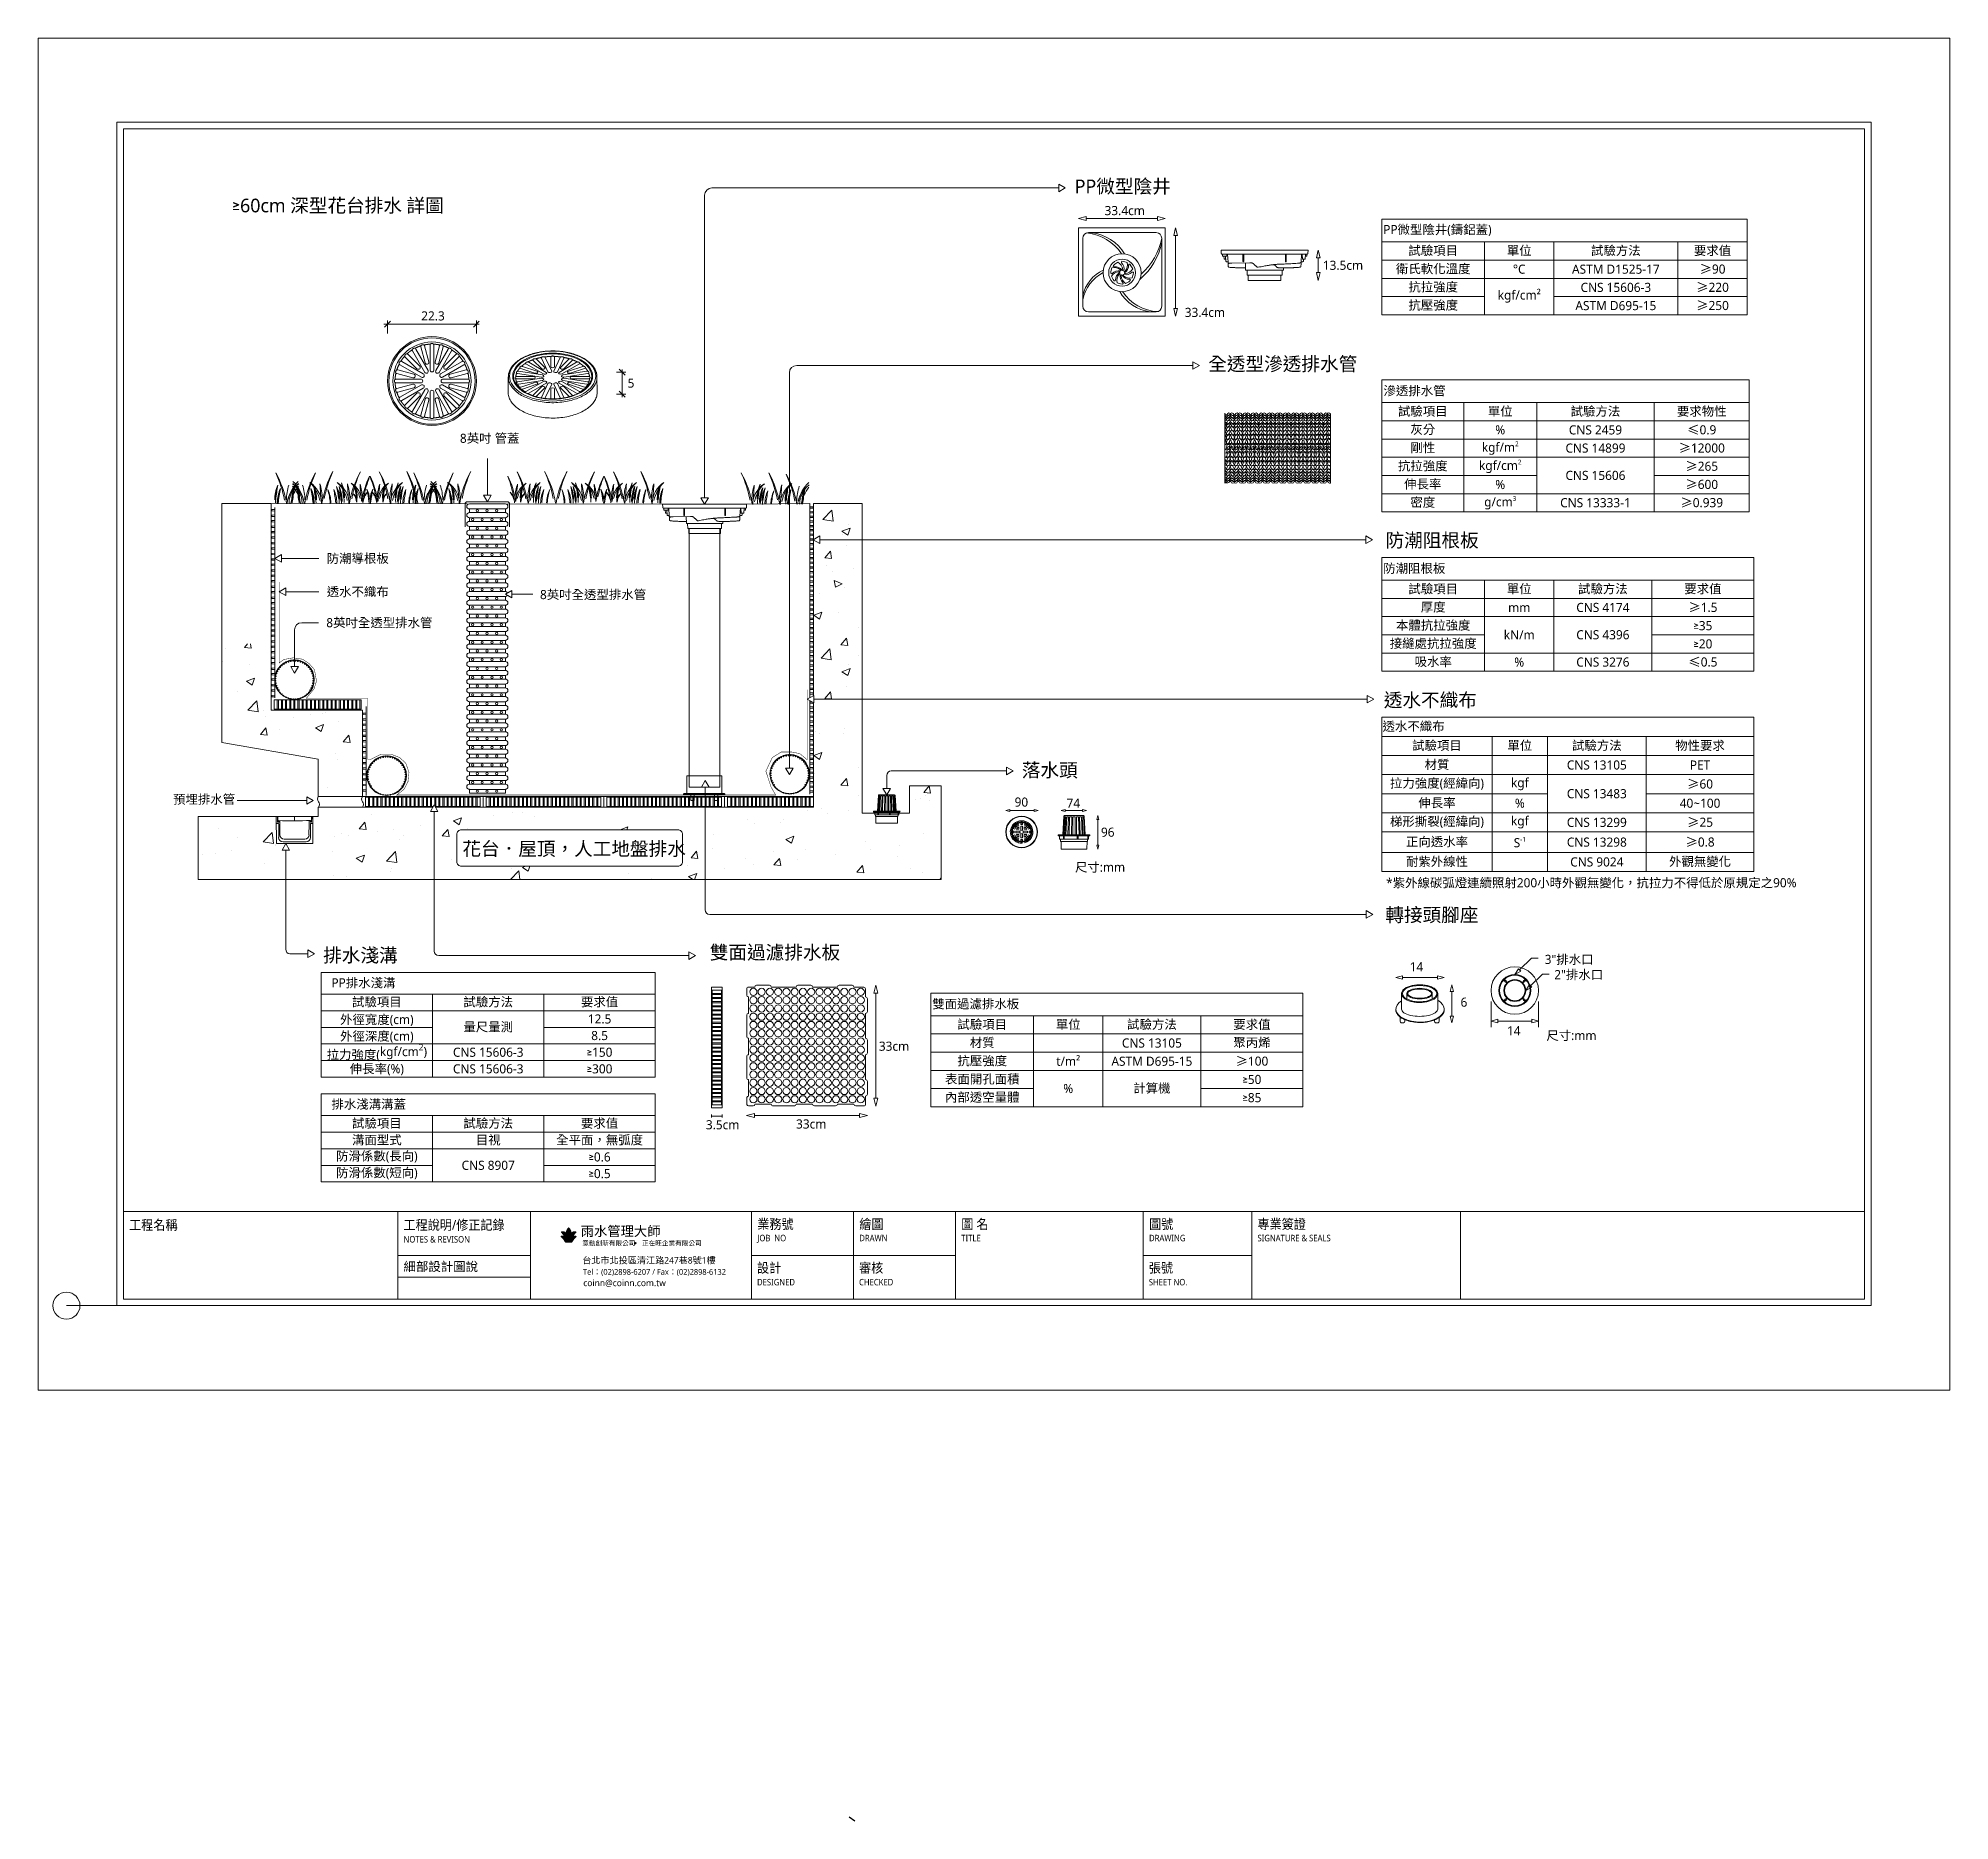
# Model space of a CAD drawing. Header units: millimetres. Extents: x 3083 to 7283, y 663 to 4579.
import ezdxf
from ezdxf.enums import TextEntityAlignment as Align

# ---------------------------------------------------------------- set-up
doc = ezdxf.new("R2010")
doc.units = ezdxf.units.MM
doc.styles.get("Standard").update_dxf_attribs({"font": 'arial.ttf'})
doc.styles.add('圖框文字', font='Microsoft JhengHei.ttf')
doc.styles.add('微軟正黑體', font='Microsoft JhengHei.ttf')
doc.styles.add('微軟正黑體-20', font='Microsoft JhengHei.ttf', dxfattribs={"height": 20})

msp = doc.modelspace()

# ---------------------------------------------------------------- texts
at = {"lineweight": 5}
for s, height, style, p in [('PP微型陰井 ', 30, '微軟正黑體-20', (5360.7, 4238.5, -163.2)), ('≥60cm 深型花台排水 詳圖', 30, '微軟正黑體-20', (3509.2, 4196.4, -163.2)), ('33.4cm', 20, '微軟正黑體-20', (5426.2, 4190.3)), ('13.5cm', 20, '微軟正黑體-20', (5905.8, 4070.1, -163.2)), ('22.3', 20, '微軟正黑體-20', (3924.8, 3958.9)), ('33.4cm', 20, '微軟正黑體-20', (5602.4, 3966.6)), ('全透型滲透排水管', 30, '微軟正黑體-20', (5654, 3848.4)), ('5', 20, '微軟正黑體-20', (4378.3, 3811.2)), ('防潮阻根板', 30, '微軟正黑體-20', (6043.6, 3461, -163.2)), ('防潮導根板', 20, '微軟正黑體-20', (3717.1, 3426.2, -163.2)), ('透水不織布', 20, '微軟正黑體-20', (3717.1, 3352.9, -163.2)), ('8英吋全透型排水管', 20, '微軟正黑體-20', (4185.8, 3346.6, -163.2)), ('8英吋全透型排水管', 20, '微軟正黑體-20', (3716.2, 3284.8)), ('透水不織布', 30, '微軟正黑體-20', (6039.7, 3109.9, -163.2)), ('落水頭', 30, '微軟正黑體-20', (5244.4, 2955.8, -163.2)), ('90', 20, '微軟正黑體-20', (5228.5, 2890.7, -163.2)), ('74', 20, '微軟正黑體-20', (5342.6, 2888.3, -163.2)), ('花台．屋頂，人工地盤排水', 30, '微軟正黑體-20', (4015.2, 2783.2, -163.2)), ('96', 20, '微軟正黑體-20', (5418.3, 2824.6, -163.2)), ('*紫外線碳弧燈連續照射200小時外觀無變化，抗拉力不得低於原規定之90%%%', 20, '微軟正黑體-20', (6044.9, 2713.5, -163.2)), ('轉接頭腳座', 30, '微軟正黑體-20', (6043.1, 2637.9)), ('排水淺溝', 30, '微軟正黑體-20', (3709.3, 2549.2)), ('雙面過濾排水板', 30, '微軟正黑體-20', (4558.8, 2555.5, -163.2)), ('3"排水口', 20, '微軟正黑體-20', (6393.3, 2545.1, -22.6)), ('14', 20, '微軟正黑體-20', (6096.6, 2528.9, -22.6)), ('2"排水口', 20, '微軟正黑體-20', (6414.3, 2511.6, -22.6)), ('6', 20, '微軟正黑體-20', (6208.4, 2451.1, -22.6)), ('14', 20, '微軟正黑體-20', (6310.4, 2388.3, -22.6)), ('33cm', 20, '微軟正黑體-20', (4930.3, 2354.4)), ('3.5cm', 20, '微軟正黑體-20', (4550.2, 2181.8)), ('33cm', 20, '微軟正黑體-20', (4748.4, 2183.5)), ('意動創新有限公司    正在旺企業有限公司', 10.422, '圖框文字', (4278.6, 1926.4)), ('台北市北投區清江路247巷8號1樓', 14.283, '圖框文字', (4278.6, 1886.8)), ('coinn@coinn.com.tw', 14.283, '圖框文字', (4280.8, 1837.2))]:
    msp.add_text(s, height=height, dxfattribs=dict(at, style=style)).set_placement(p)
at = {"color": 3, "lineweight": 5, "style": '圖框文字', "width": 0.91}
for s, p in [('工程名稱', (3283, 1971.7)), ('工程說明/修正記錄', (3885.9, 1971.7)), ('業務號', (4663.2, 1973.5)), ('繪圖', (4887.3, 1973.5)), ('圖 名', (5111.4, 1973.5)), ('圖號', (5524, 1973.5)), ('專業簽證', (5762.2, 1973.5)), ('設計', (4662.7, 1877.4)), ('審核', (4886.8, 1877.4)), ('張號', (5523.4, 1877.4))]:
    msp.add_text(s, height=21.43, dxfattribs=at).set_placement(p, align=Align.MIDDLE_LEFT)
at = {"lineweight": 5, "style": '圖框文字', "width": 0.91}
for s, height, p in [('NOTES & REVISON', 14.212, (3885.9, 1940.1)), ('JOB  NO', 14.21, (4663.2, 1942.9)), ('DRAWN', 14.21, (4887.3, 1942.9)), ('TITLE', 14.21, (5111.4, 1942.9)), ('DRAWING', 14.21, (5524, 1942.9)), ('SIGNATURE & SEALS', 14.212, (5762.2, 1942.9)), ('DESIGNED', 14.21, (4662.7, 1846)), ('CHECKED', 14.21, (4886.8, 1846)), ('SHEET NO.', 14.21, (5523.4, 1846))]:
    msp.add_text(s, height=height, dxfattribs=at).set_placement(p, align=Align.MIDDLE_LEFT)
at = {"color": 4, "lineweight": 5, "style": '圖框文字'}
msp.add_text('雨水管理大師', height=21.43, dxfattribs=at).set_placement((4275.2, 1947.3))
at = {"color": 3, "lineweight": 5, "style": '圖框文字'}
msp.add_text('細部設計圖說', height=20, dxfattribs=at).set_placement((3885.9, 1880.3), align=Align.MIDDLE_LEFT)
at = {"lineweight": 5, "style": '圖框文字', "width": 0.98}
msp.add_text('Tel：(02)2898-6207 / Fax：(02)2898-6132', height=12.739, dxfattribs=at).set_placement((4280.2, 1862.1))
at = {"lineweight": 5, "char_height": 20}
for s, insert, width, attachment_point, style in [('PP微型陰井(鑄鋁蓋)', (6038.5, 4156.4, -163.2), 232.195, 4, '微軟正黑體-20'), ('{\\fMicrosoft JhengHei|b0|i0|c136|p34;試驗項目}', (6148.3, 4111.4, -163.2), 219.522, 5, '微軟正黑體-20'), ('{\\fMicrosoft JhengHei|b0|i0|c136|p34;單位}', (6337.3, 4111.4, -163.2), 146.031, 5, '微軟正黑體-20'), ('{\\fMicrosoft JhengHei|b0|i0|c136|p34;試驗方法}', (6549.6, 4111.4, -163.2), 266.043, 5, '微軟正黑體-20'), ('{\\fMicrosoft JhengHei|b0|i0|c136|p34;要求值}', (6762, 4111.4, -163.2), 193.458, 5, '微軟正黑體-20'), ('{\\fMicrosoft JhengHei|b0|i0|c136|p34;衛氏軟化溫度}', (6148.3, 4071.4, -163.2), 219.522, 5, '微軟正黑體-20'), ('%%D{\\fMicrosoft JhengHei|b0|i0|c136|p34;C}', (6337.3, 4071.4, -163.2), 146.031, 5, '微軟正黑體-20'), ('{\\fMicrosoft JhengHei|b0|i0|c136|p34;ASTM D1525-17}', (6549.6, 4071.4, -163.2), 266.043, 5, '微軟正黑體-20'), ('{\\fSimSun|b0|i0|c134|p2;≥\\fMicrosoft JhengHei|b0|i0|c136|p34;90}', (6762, 4071.4, -163.2), 193.458, 5, '微軟正黑體-20'), ('{\\fMicrosoft JhengHei|b0|i0|c136|p34;抗拉強度}', (6148.3, 4031.4, -163.2), 219.522, 5, '微軟正黑體-20'), ('{\\fMicrosoft JhengHei|b0|i0|c136|p34;CNS 15606-3}', (6549.6, 4031.4, -163.2), 266.043, 5, '微軟正黑體-20'), ('{\\fSimSun|b0|i0|c134|p2;≥\\fMicrosoft JhengHei|b0|i0|c136|p34;220}', (6762, 4031.4, -163.2), 193.458, 5, '微軟正黑體-20'), ('{\\fMicrosoft JhengHei|b0|i0|c136|p34;抗壓強度}', (6148.3, 3991.4, -163.2), 219.522, 5, '微軟正黑體-20'), ('{\\fMicrosoft JhengHei|b0|i0|c136|p34;kgf/cm}²', (6337.3, 4011.4, -163.2), 146.031, 5, '微軟正黑體-20'), ('{\\fMicrosoft JhengHei|b0|i0|c136|p34;ASTM D695-15}', (6549.6, 3991.4, -163.2), 266.043, 5, '微軟正黑體-20'), ('{\\fSimSun|b0|i0|c134|p2;≥\\fMicrosoft JhengHei|b0|i0|c136|p34;250}', (6762, 3991.4, -163.2), 193.458, 5, '微軟正黑體-20'), ('滲透排水管', (6039.1, 3803.3, -163.2), 799.885, 4, '微軟正黑體-20'), ('試驗項目', (6125.4, 3758.3, -163.2), 172.738, 5, '微軟正黑體-20'), ('單位', (6295.6, 3758.3, -163.2), 152.839, 5, '微軟正黑體-20'), ('試驗方法', (6504.8, 3758.3, -163.2), 250.971, 5, '微軟正黑體-20'), ('要求物性', (6738.3, 3758.3, -163.2), 201.316, 5, '微軟正黑體-20'), ('8英吋 管蓋', (4075.2, 3698.9), 153.764, 5, '微軟正黑體-20'), ('灰分', (6125.4, 3718.3, -163.2), 172.738, 5, '微軟正黑體-20'), ('\\A1;%', (6295.6, 3718.3, -163.2), 152.839, 5, '微軟正黑體-20'), ('CNS 2459', (6504.8, 3718.3, -163.2), 250.971, 5, '微軟正黑體-20'), ('{\\fSimSun|b0|i0|c134|p2;\\C256;≤\\fMicrosoft JhengHei|b0|i0|c136|p34;0.9}', (6738.3, 3718.3, -163.2), 201.316, 5, '微軟正黑體-20'), ('剛性', (6125.4, 3678.3, -163.2), 172.738, 5, '微軟正黑體-20'), ('\\A1;kgf/m{\\H0.525x;\\S2^ ;}', (6295.6, 3678.3, -163.2), 152.839, 5, '微軟正黑體-20'), ('CNS 14899', (6504.8, 3678.3, -163.2), 251.521, 5, '微軟正黑體-20'), ('{\\fSimSun|b0|i0|c134|p2;≥}12000', (6738.3, 3678.3, -163.2), 201.316, 5, '微軟正黑體-20'), ('抗拉強度', (6125.4, 3638.3, -163.2), 172.738, 5, '微軟正黑體-20'), ('伸長率', (6125.4, 3598.3, -163.2), 172.738, 5, '微軟正黑體-20'), ('\\A1;kgf/cm{\\H0.525x;\\S2^ ;}', (6295.6, 3638.3, -163.2), 152.839, 5, '微軟正黑體-20'), ('CNS 15606', (6504.8, 3618.3, -163.2), 250.971, 5, '微軟正黑體-20'), ('{\\fSimSun|b0|i0|c134|p2;≥}265', (6738.3, 3638.3, -163.2), 201.316, 5, '微軟正黑體-20'), ('密度', (6125.4, 3558.3, -163.2), 172.738, 5, '微軟正黑體-20'), ('\\A1;g/cm{\\H0.525x;\\S3^ ;}', (6295.6, 3558.3, -163.2), 152.839, 5, '微軟正黑體-20'), ('%', (6295.6, 3598.3, -163.2), 152.839, 5, '微軟正黑體-20'), ('{\\fSimSun|b0|i0|c134|p2;≥}0.939', (6738.3, 3558.3, -163.2), 201.316, 5, '微軟正黑體-20'), ('{\\fSimSun|b0|i0|c134|p2;≥}600', (6738.3, 3598.3, -163.2), 201.316, 5, '微軟正黑體-20'), ('CNS 13333-1', (6504.8, 3558.3, -163.2), 250.971, 5, '微軟正黑體-20'), ('防潮阻根板', (6038.5, 3413.2, -163.2), 811.322, 4, '微軟正黑體-20'), ('{\\fMicrosoft JhengHei|b0|i0|c136|p34;試驗項目}', (6148.3, 3368.2, -163.2), 219.522, 5, '微軟正黑體-20'), ('{\\fMicrosoft JhengHei|b0|i0|c136|p34;單位}', (6337.3, 3368.2, -163.2), 146.031, 5, '微軟正黑體-20'), ('{\\fMicrosoft JhengHei|b0|i0|c136|p34;試驗方法}', (6521.1, 3368.2, -163.2), 209.181, 5, '微軟正黑體-20'), ('{\\fMicrosoft JhengHei|b0|i0|c136|p34;要求值}', (6740.9, 3368.2, -163.2), 217.878, 5, '微軟正黑體-20'), ('{\\fMicrosoft JhengHei|b0|i0|c136|p34;厚度}', (6148.3, 3328.2, -163.2), 219.522, 5, '微軟正黑體-20'), ('{\\fMicrosoft JhengHei|b0|i0|c136|p34;mm}', (6337.3, 3328.2, -163.2), 146.031, 5, '微軟正黑體-20'), ('{\\fMicrosoft JhengHei|b0|i0|c136|p34;CNS 4174}', (6521.1, 3328.2, -163.2), 209.181, 5, '微軟正黑體-20'), ('{\\fSimSun|b0|i0|c134|p2;≥}1.5', (6740.9, 3328.2, -163.2), 217.878, 5, '微軟正黑體-20'), ('{\\fMicrosoft JhengHei|b0|i0|c136|p34;本體抗拉強度}', (6148.3, 3288.2, -163.2), 219.522, 5, '微軟正黑體-20'), ('{\\fMicrosoft JhengHei|b0|i0|c136|p34;kN/m}', (6337.3, 3268.2, -163.2), 146.031, 5, '微軟正黑體-20'), ('{\\fMicrosoft JhengHei|b0|i0|c136|p34;CNS 4396}', (6521.1, 3268.2, -163.2), 209.181, 5, '微軟正黑體-20'), ('≥35', (6740.9, 3288.2, -163.2), 217.878, 5, '微軟正黑體-20'), ('{\\fMicrosoft JhengHei|b0|i0|c136|p34;接縫處抗拉強度}', (6148.3, 3248.2, -163.2), 219.522, 5, '微軟正黑體-20'), ('≥20', (6740.9, 3248.2, -163.2), 217.878, 5, '微軟正黑體-20'), ('{\\fMicrosoft JhengHei|b0|i0|c136|p34;吸水率}', (6148.3, 3208.2, -163.2), 219.522, 5, '微軟正黑體-20'), ('{\\fMicrosoft JhengHei|b0|i0|c136|p34;%}', (6337.3, 3208.2, -163.2), 146.031, 5, '微軟正黑體-20'), ('{\\fMicrosoft JhengHei|b0|i0|c136|p34;CNS 3276}', (6521.1, 3208.2, -163.2), 209.181, 5, '微軟正黑體-20'), ('{\\fSimSun|b0|i0|c134|p2;≤\\fMicrosoft JhengHei|b0|i0|c136|p34;0.5}', (6740.9, 3208.2, -163.2), 217.878, 5, '微軟正黑體-20'), ('{\\C256;透水不織布}', (6036.9, 3066.1, -163.2), 770.955, 4, '微軟正黑體-20'), ('{\\C256;試驗項目}', (6156.6, 3024.1, -163.2), 239.424, 5, '微軟正黑體-20'), ('單位', (6338.6, 3024.1, -163.2), 118.521, 5, '微軟正黑體-20'), ('試驗方法', (6507.8, 3024.1, -163.2), 213.977, 5, '微軟正黑體-20'), ('物性要求', (6734.6, 3024.1, -163.2), 190.033, 5, '微軟正黑體-20'), ('材質', (6156.6, 2982.1, -163.2), 239.424, 5, '微軟正黑體-20'), ('CNS 13105', (6507.8, 2982.1, -163.2), 213.977, 5, '微軟正黑體-20'), ('PET', (6734.6, 2982.1, -163.2), 190.033, 5, '微軟正黑體-20'), ('{\\C256;拉力強度(經緯向)}', (6156.6, 2940.1, -163.2), 239.424, 5, '微軟正黑體-20'), ('kgf', (6338.6, 2940.1, -163.2), 118.521, 5, '微軟正黑體-20'), ('{\\fSimSun|b0|i0|c134|p2;≥}60', (6734.6, 2940.1, -163.2), 190.033, 5, '微軟正黑體-20'), ('預埋排水管', (3379.5, 2905.8), 130.775, 4, '微軟正黑體'), ('{\\C256;伸長率}', (6156.6, 2898.1, -163.2), 239.424, 5, '微軟正黑體-20'), ('CNS 13483', (6507.8, 2919.1, -163.2), 213.977, 5, '微軟正黑體-20'), ('{\\C256;40~100}', (6734.6, 2898.1, -163.2), 190.033, 5, '微軟正黑體-20'), ('{\\C256;梯形撕裂(經緯向)}', (6156.6, 2856.1, -163.2), 239.424, 5, '微軟正黑體-20'), ('kgf', (6338.6, 2856.1, -163.2), 118.521, 5, '微軟正黑體-20'), ('CNS 13299', (6507.8, 2856.1, -163.2), 213.977, 5, '微軟正黑體-20'), ('{\\fSimSun|b0|i0|c134|p2;≥}25', (6734.6, 2856.1, -163.2), 190.033, 5, '微軟正黑體-20'), ('{\\C256;正向透水率}', (6156.6, 2812.6, -163.2), 239.424, 5, '微軟正黑體-20'), ('\\A1;{\\C256;S\\H0.525x;\\S-1^ ;}', (6338.6, 2812.6, -163.2), 118.521, 5, '微軟正黑體-20'), ('CNS 13298', (6507.8, 2812.6, -163.2), 213.977, 5, '微軟正黑體-20'), ('{\\C256;耐紫外線性}', (6156.6, 2769.1, -163.2), 239.424, 5, '微軟正黑體-20'), ('CNS 9024', (6507.8, 2769.1, -163.2), 213.977, 5, '微軟正黑體-20'), ('{\\C256;外觀無變化}', (6734.6, 2769.1, -163.2), 190.033, 5, '微軟正黑體-20'), ('尺寸:mm', (5416.3, 2756.6, -163.2), 106.139, 5, '微軟正黑體-20'), ('PP排水淺溝', (3727.5, 2502.6), 730.039, 4, '微軟正黑體'), ('\\A1;外徑寬度(cm)', (3827.3, 2420.8), 240.639, 5, '微軟正黑體'), ('試驗項目', (3827.3, 2460.7), 240.639, 5, '微軟正黑體'), ('試驗方法', (4072, 2460.7), 240.639, 5, '微軟正黑體'), ('要求值', (4316.7, 2460.7), 240.639, 5, '微軟正黑體'), ('{\\fMicrosoft JhengHei|b0|i0|c136|p34;雙面過濾排水板}', (5047.6, 2456.2), 811.322, 4, '微軟正黑體-20'), ('\\A1;外徑深度(cm)', (3827.3, 2384.3), 240.639, 5, '微軟正黑體'), ('量尺量測', (4072, 2405.8), 240.639, 5, '微軟正黑體'), ('12.5', (4316.7, 2424.1), 240.639, 5, '微軟正黑體'), ('8.5', (4316.7, 2387.6), 240.639, 5, '微軟正黑體'), ('{\\fMicrosoft JhengHei|b0|i0|c136|p34;試驗項目}', (5157.4, 2411.2), 219.522, 5, '微軟正黑體-20'), ('{\\fMicrosoft JhengHei|b0|i0|c136|p34;單位}', (5346.4, 2411.2), 146.031, 5, '微軟正黑體-20'), ('{\\fMicrosoft JhengHei|b0|i0|c136|p34;試驗方法}', (5530.2, 2411.2), 209.181, 5, '微軟正黑體-20'), ('{\\fMicrosoft JhengHei|b0|i0|c136|p34;要求值}', (5750, 2411.2), 217.878, 5, '微軟正黑體-20'), ('尺寸:mm', (6452, 2386.8), 106.139, 5, '微軟正黑體-20'), ('拉力強度({\\A1;kgf/cm\\H0.7x;\\S2^ ;\\H1.42857x;)}', (3827.3, 2349.2), 240.639, 5, '微軟正黑體'), ('\\A1;CNS 15606-3', (4072, 2351), 240.639, 5, '微軟正黑體'), ('≥150', (4316.7, 2351), 240.639, 5, '微軟正黑體'), ('{\\fMicrosoft JhengHei|b0|i0|c136|p34;材質}', (5157.4, 2371.2), 219.522, 5, '微軟正黑體-20'), ('CNS 13105', (5530.2, 2371.2), 209.181, 5, '微軟正黑體-20'), ('{\\fMicrosoft JhengHei|b0|i0|c136|p34;聚丙烯}', (5750, 2371.2), 217.878, 5, '微軟正黑體-20'), ('伸長率({\\A1;%)}', (3827.3, 2312.7), 240.639, 5, '微軟正黑體'), ('\\A1;CNS 15606-3', (4072, 2314.5), 240.639, 5, '微軟正黑體'), ('≥300', (4316.7, 2314.5), 240.639, 5, '微軟正黑體'), ('{\\fMicrosoft JhengHei|b0|i0|c136|p34;抗壓強度}', (5157.4, 2331.2), 219.522, 5, '微軟正黑體-20'), ('\\A1;{\\fMicrosoft JhengHei|b0|i0|c136|p34;t/m²}', (5346.4, 2331.2), 146.031, 5, '微軟正黑體-20'), ('{\\fMicrosoft JhengHei|b0|i0|c136|p34;ASTM D695-15}', (5530.2, 2331.2), 209.181, 5, '微軟正黑體-20'), ('{\\fSimSun|b0|i0|c134|p2;≥\\fMicrosoft JhengHei|b0|i0|c136|p34;100}', (5750, 2331.2), 217.878, 5, '微軟正黑體-20'), ('{\\fMicrosoft JhengHei|b0|i0|c136|p34;表面開孔面積}', (5157.4, 2291.2), 219.522, 5, '微軟正黑體-20'), ('{\\fMicrosoft JhengHei|b0|i0|c136|p34;%}', (5346.4, 2271.2), 146.031, 5, '微軟正黑體-20'), ('{\\fMicrosoft JhengHei|b0|i0|c136|p34;計算機}', (5530.2, 2271.2), 209.181, 5, '微軟正黑體-20'), ('≥50', (5750, 2291.2), 217.878, 5, '微軟正黑體-20'), ('排水淺溝溝蓋', (3727.5, 2235.9), 730.039, 4, '微軟正黑體'), ('{\\fMicrosoft JhengHei|b0|i0|c136|p34;內部透空量體}', (5157.4, 2251.2), 219.522, 5, '微軟正黑體-20'), ('≥85', (5750, 2251.2), 217.878, 5, '微軟正黑體-20'), ('試驗項目', (3827.3, 2194), 240.639, 5, '微軟正黑體'), ('試驗方法', (4072, 2194), 240.639, 5, '微軟正黑體'), ('要求值', (4316.7, 2194), 240.639, 5, '微軟正黑體'), ('溝面型式', (3827.3, 2157.4), 240.639, 5, '微軟正黑體'), ('目視', (4072, 2157.4), 240.639, 5, '微軟正黑體'), ('全平面，無弧度', (4316.7, 2157.4), 240.639, 5, '微軟正黑體'), ('防滑係數(長向)', (3827.3, 2120.9), 240.639, 5, '微軟正黑體'), ('\\A1;CNS 8907', (4072, 2102.6), 240.639, 5, '微軟正黑體'), ('≥0.6', (4316.7, 2120.9), 240.639, 5, '微軟正黑體'), ('防滑係數(短向)', (3827.3, 2084.3), 240.639, 5, '微軟正黑體'), ('≥0.5', (4316.7, 2084.3), 240.639, 5, '微軟正黑體')]:
    msp.add_mtext(s, dxfattribs=dict(at, insert=insert, width=width, attachment_point=attachment_point, style=style))
at = {"lineweight": 5, "char_height": 20, "attachment_point": 5}
for s, insert, width in [('{\\fMicrosoft JhengHei|b0|i0|c136|p34;\\C256;%}', (6338.6, 2898.1, -163.2), 118.521), ('{\\fSimSun|b0|i0|c134|p2;≥\\fMicrosoft JhengHei|b0|i0|c136|p34;0.8}', (6734.6, 2812.6, -163.2), 190.033)]:
    msp.add_mtext(s, dxfattribs=dict(at, insert=insert, width=width))

# ---------------------------------------------------------------- hatches: boundary and pattern name
at = {"lineweight": 5, "true_color": 0xf8d731}
h = msp.add_hatch(color=40, dxfattribs=at)
h.dxf.hatch_style = 1
edge = h.paths.add_edge_path()
edge.add_spline(control_points=[(4254, 1945.3), (4254.9, 1945.9), (4255.8, 1946.4), (4256.6, 1946.8), (4257.6, 1947.2), (4258, 1947.4), (4258, 1947.4), (4258.1, 1947.6), (4258.9, 1948.7), (4259.2, 1949.2), (4259.6, 1949.8), (4260, 1950.3), (4260.4, 1950.9), (4260.9, 1951.5), (4261.3, 1952), (4261.7, 1952.5), (4262.5, 1953.4), (4262.8, 1953.7), (4263.2, 1954.1), (4263.7, 1954.5), (4264.2, 1954.9), (4264.4, 1955.1), (4264.6, 1955.4), (4264.8, 1955.6), (4264.9, 1955.9), (4264.9, 1956), (4264.9, 1956.1), (4264.8, 1956.2), (4264.6, 1956.4), (4264.2, 1956.5), (4263.7, 1956.5), (4263.2, 1956.6), (4262.8, 1956.7), (4262.2, 1956.7), (4261.5, 1956.6), (4260.9, 1956.6), (4260.1, 1956.5), (4259.7, 1956.4), (4259, 1956.2), (4258.4, 1955.9), (4257.9, 1955.7), (4257.2, 1955.4), (4256.6, 1955), (4256, 1954.6), (4255.5, 1954.3), (4255, 1953.9), (4254.5, 1953.5), (4254.1, 1953.1), (4254, 1953.1), (4254, 1953.1), (4254, 1953.2), (4253.9, 1954.1), (4253.8, 1954.9), (4253.1, 1958.1), (4252.7, 1959.1), (4252.1, 1960.6), (4251.6, 1961.7), (4251, 1962.8), (4250.1, 1964), (4249.5, 1964.6), (4249, 1965), (4248.8, 1965.1), (4248.6, 1965), (4248.4, 1964.8), (4248.1, 1964.6), (4247.9, 1964.5), (4247.5, 1964), (4247.3, 1963.8), (4247, 1963.3), (4246.6, 1962.8), (4246.3, 1962.3), (4245.9, 1961.4), (4245.2, 1960), (4244.5, 1958.2), (4244.3, 1957.3), (4243.9, 1955.7), (4243.7, 1954.2), (4243.6, 1953.3), (4243.6, 1953.1), (4243.5, 1953.1), (4242.5, 1954), (4241.4, 1954.7), (4240.1, 1955.5), (4238.7, 1956.1), (4237.2, 1956.5), (4235.9, 1956.7), (4234.1, 1956.6), (4233.1, 1956.4), (4232.7, 1956.2), (4232.7, 1956.1), (4232.7, 1955.9), (4232.8, 1955.8), (4232.9, 1955.5), (4233.1, 1955.2), (4233.7, 1954.6), (4234.2, 1954.2), (4234.8, 1953.7), (4235.9, 1952.4), (4236.7, 1951.6), (4237, 1951.2), (4237.4, 1950.5), (4237.9, 1949.9), (4238.5, 1949), (4238.9, 1948.4), (4239.5, 1947.5), (4239.5, 1947.4), (4239.8, 1947.3), (4240.5, 1947), (4241.3, 1946.6), (4242, 1946.3), (4242.4, 1946), (4242.9, 1945.7), (4243.4, 1945.4), (4243.6, 1945.2), (4243.7, 1945.2), (4243.7, 1945.3), (4243.7, 1945.5), (4243.9, 1947.1), (4244.2, 1948.4), (4244.5, 1949.5), (4245, 1951.3), (4245.2, 1951.9), (4245.6, 1952.9), (4246, 1953.8), (4246.2, 1954.3), (4246.7, 1955.2), (4247.2, 1955.8), (4247.7, 1956.3), (4248.1, 1956.6), (4248.5, 1956.8), (4248.8, 1956.8), (4249.1, 1956.8), (4249.6, 1956.5), (4250.1, 1956.1), (4250.5, 1955.6), (4250.9, 1955.1), (4251.4, 1954.3), (4251.8, 1953.3), (4252.2, 1952.4), (4252.5, 1951.5), (4252.8, 1950.5), (4253, 1949.9), (4253.3, 1948.9), (4253.5, 1948), (4253.7, 1947), (4253.8, 1946.4), (4253.9, 1945.6), (4254, 1945.3), (4254, 1945.3)], knot_values=[0, 0, 0, 0, 1, 2, 3, 4, 5, 6, 7, 8, 9, 10, 11, 12, 13, 14, 15, 16, 17, 18, 19, 20, 21, 22, 23, 24, 25, 26, 27, 28, 29, 30, 31, 32, 33, 34, 35, 36, 37, 38, 39, 40, 41, 42, 43, 44, 45, 46, 47, 48, 49, 50, 51, 52, 53, 54, 55, 56, 57, 58, 59, 60, 61, 61, 61, 62, 63, 64, 65, 66, 67, 68, 69, 70, 71, 72, 73, 74, 75, 76, 77, 78, 79, 80, 81, 82, 83, 84, 85, 86, 87, 88, 89, 90, 91, 92, 93, 94, 95, 96, 97, 98, 99, 100, 101, 102, 103, 104, 105, 106, 107, 108, 109, 110, 111, 112, 113, 114, 115, 116, 117, 118, 119, 120, 121, 122, 123, 124, 125, 126, 127, 128, 129, 130, 131, 132, 133, 134, 135, 136, 137, 138, 139, 140, 141, 142, 143, 144, 144, 144, 144], degree=3, periodic=0)
edge = h.paths.add_edge_path()
edge.add_spline(control_points=[(4248.8, 1933.6), (4251.9, 1933.6), (4253.9, 1933.6), (4254.7, 1933.6), (4255.1, 1933.7), (4255.4, 1933.8), (4255.6, 1933.9), (4255.9, 1934.2), (4256.1, 1934.4), (4256.4, 1935.1), (4257, 1936.3), (4257.3, 1936.9), (4257.8, 1937.7), (4258.4, 1938.5), (4259, 1939.3), (4259.5, 1940.2), (4260.3, 1941.1), (4261.1, 1942), (4262.2, 1943.1), (4263, 1943.8), (4263.7, 1944.4), (4264.2, 1944.9), (4264.7, 1945.3), (4265, 1945.7), (4265.1, 1945.9), (4265.2, 1946.1), (4265.2, 1946.3), (4265, 1946.5), (4264.8, 1946.6), (4264.3, 1946.7), (4263.5, 1946.8), (4262.3, 1946.9), (4261.2, 1946.8), (4260, 1946.8), (4259, 1946.6), (4257.9, 1946.3), (4257.2, 1946), (4256.2, 1945.5), (4255.4, 1945), (4254.3, 1944.3), (4253.4, 1943.7), (4253, 1943.2), (4253, 1943.3), (4252.8, 1943.7), (4252.7, 1944.6), (4252.3, 1947.1), (4252, 1948.5), (4251.6, 1950.1), (4251.1, 1951.6), (4250.4, 1953.4), (4249.7, 1954.6), (4249.5, 1954.9), (4249.2, 1955.2), (4249, 1955.4), (4248.8, 1955.4), (4248.6, 1955.4), (4248.4, 1955.3), (4248.1, 1955.1), (4247.8, 1954.7), (4247.5, 1954.2), (4247, 1953.3), (4246.7, 1952.6), (4246.3, 1951.8), (4245.9, 1950.7), (4245.6, 1949.7), (4245.2, 1948.3), (4245, 1947.1), (4244.7, 1945.9), (4244.6, 1944.8), (4244.5, 1943.9), (4244.5, 1943.2), (4244.5, 1943.2), (4244.3, 1943.3), (4244, 1943.5), (4243, 1944.2), (4242.2, 1944.9), (4241.3, 1945.4), (4240.5, 1945.8), (4239.5, 1946.3), (4238.6, 1946.6), (4237.5, 1946.8), (4236.7, 1946.8), (4235.6, 1946.9), (4234.2, 1946.8), (4233.3, 1946.7), (4232.7, 1946.7), (4232.4, 1946.5), (4232.3, 1946.3), (4232.3, 1946), (4232.5, 1945.7), (4232.9, 1945.2), (4233.9, 1944.3), (4234.8, 1943.5), (4235.9, 1942.5), (4236.7, 1941.7), (4237.5, 1940.7), (4238.4, 1939.6), (4239.6, 1937.9), (4240.3, 1936.7), (4240.9, 1935.4), (4241.4, 1934.5), (4241.6, 1934.2), (4241.8, 1934), (4242.2, 1933.8), (4242.9, 1933.6), (4244.1, 1933.6), (4248.8, 1933.6)], knot_values=[0, 0, 0, 0, 1, 2, 3, 4, 5, 6, 7, 8, 9, 10, 11, 12, 13, 14, 15, 16, 17, 18, 19, 20, 21, 22, 23, 24, 25, 26, 27, 28, 29, 30, 31, 32, 33, 34, 35, 36, 37, 38, 39, 40, 41, 42, 43, 44, 45, 46, 47, 48, 49, 50, 51, 52, 53, 54, 55, 56, 57, 58, 59, 60, 61, 62, 63, 64, 65, 66, 67, 68, 69, 70, 71, 72, 73, 74, 75, 76, 77, 78, 79, 80, 81, 82, 83, 84, 85, 86, 87, 88, 89, 90, 91, 92, 93, 94, 95, 96, 97, 98, 99, 100, 101, 102, 103, 104, 104, 104, 104], degree=3, periodic=0)
at = {"lineweight": 5}
h = msp.add_hatch(color=256, dxfattribs=at)
h.dxf.hatch_style = 1
h.paths.add_polyline_path([(4397.1, 1931.6, 1), (4394, 1931.6, 1)])

# ---------------------------------------------------------------- linework, layer by layer
for p, q in [((3083.3, 4578.9), (7283.3, 4578.9)), ((3083.3, 1608.9), (3083.3, 4578.9)), ((7283.3, 4578.9), (7283.3, 1608.9)), ((3270.3, 4380.1), (7096.2, 4380.1)), ((3270.3, 4380.1), (3270.3, 1808.7)), ((7096.2, 1808.7), (7096.2, 4380.1)), ((4563.5, 4250.1, -163.2), (5325.6, 4250.1, -163.2)), ((4547.5, 3569.5, -163.2), (4547.5, 4234.1, -163.2)), ((5386.1, 4187), (5368.9, 4182.8)), ((5368.9, 4182.8), (5386.1, 4178.5)), ((5368.9, 4162.7), (5559.6, 4162.7)), ((5368.9, 3968.3), (5368.9, 4162.7)), ((5386.1, 4178.5), (5386.1, 4187)), ((5386.1, 4182.8), (5542.5, 4182.8)), ((5542.5, 4187), (5559.6, 4182.8)), ((5542.5, 4178.5), (5542.5, 4187)), ((5559.6, 4182.8), (5542.5, 4178.5)), ((5559.6, 4162.7), (5559.6, 3968.3)), ((5582.3, 4162.7), (5578.1, 4145.5)), ((5586.6, 4145.5), (5582.3, 4162.7)), ((6035.4, 4181.4, -163.2), (6837.8, 4181.4, -163.2)), ((6035.4, 4181.4, -163.2), (6035.4, 3971.4, -163.2)), ((6837.8, 4181.4, -163.2), (6837.8, 3971.4, -163.2)), ((5378.4, 3990.2), (5378.4, 4139.5)), ((5390.7, 4151.8), (5539.6, 4151.8)), ((5551.9, 4139.5), (5551.9, 3990.2)), ((5578.1, 4145.5), (5586.6, 4145.5)), ((5582.3, 4145.5), (5582.3, 3985.4)), ((6035.4, 4131.4, -163.2), (6837.8, 4131.4, -163.2)), ((6261.2, 4131.4, -163.2), (6261.2, 3971.4, -163.2)), ((6413.4, 4131.4, -163.2), (6413.4, 3971.4, -163.2)), ((6685.7, 4131.4, -163.2), (6685.7, 3971.4, -163.2)), ((5895.9, 4113.4, -163.2), (5891.6, 4096.2, -163.2)), ((5891.6, 4096.2, -163.2), (5900.1, 4096.2, -163.2)), ((5900.1, 4096.2, -163.2), (5895.9, 4113.4, -163.2)), ((5895.9, 4096.2, -163.2), (5895.9, 4064.1, -163.2)), ((6035.4, 4091.4, -163.2), (6837.8, 4091.4, -163.2)), ((5895.9, 4047, -163.2), (5891.6, 4064.1, -163.2)), ((5891.6, 4064.1, -163.2), (5900.1, 4064.1, -163.2)), ((5900.1, 4064.1, -163.2), (5895.9, 4047, -163.2)), ((6035.4, 4051.4, -163.2), (6837.8, 4051.4, -163.2)), ((6035.4, 4011.4, -163.2), (6261.2, 4011.4, -163.2)), ((6413.4, 4011.4, -163.2), (6837.8, 4011.4, -163.2)), ((3842.8, 3950.5), (4052.4, 3950.5)), ((3857.4, 3957), (3844.4, 3944)), ((3850.9, 3930.5), (3850.9, 3958.6)), ((4039.4, 3944), (4052.4, 3957)), ((4045.9, 3930.5), (4045.9, 3958.6)), ((5559.6, 3968.3), (5368.9, 3968.3)), ((5539.6, 3977.9), (5390.7, 3977.9)), ((5582.3, 3968.3), (5578.1, 3985.4)), ((5578.1, 3985.4), (5586.6, 3985.4)), ((5586.6, 3985.4), (5582.3, 3968.3)), ((6035.4, 3971.4, -163.2), (6837.8, 3971.4, -163.2)), ((3929.3, 3841.7), (3882.4, 3868.8)), ((3889.8, 3878.4), (3915.4, 3852.7)), ((3921.4, 3858.8), (3895.8, 3884.4)), ((3905.4, 3891.8), (3932.5, 3844.8)), ((3939.9, 3849.1), (3912.8, 3896)), ((3923.9, 3900.7), (3933.3, 3865.6)), ((3941.6, 3867.8), (3932.2, 3902.9)), ((3944.1, 3904.5), (3944.1, 3850.3)), ((3952.7, 3850.3), (3952.7, 3904.5)), ((3964.6, 3902.9), (3955.2, 3867.8)), ((3984, 3896), (3956.9, 3849.1)), ((3963.5, 3865.6), (3972.9, 3900.7)), ((3964.3, 3844.8), (3991.4, 3891.8)), ((4014.4, 3868.8), (3967.5, 3841.7)), ((4001, 3884.4), (3975.4, 3858.8)), ((3981.4, 3852.7), (4007, 3878.4)), ((4199.3, 3844.8), (4161, 3866.9)), ((4170.5, 3871.1), (4188.7, 3853)), ((4196.1, 3855.5), (4177.9, 3873.6)), ((4189.1, 3876.3), (4203.1, 3846)), ((4211.4, 3847.3), (4197.3, 3877.5)), ((4209.3, 3878.5), (4209.3, 3857.5)), ((4229.8, 3877.5), (4215.8, 3847.3)), ((4217.8, 3857.5), (4217.8, 3878.5)), ((4224, 3846), (4238.1, 3876.3)), ((4266.2, 3866.9), (4227.9, 3844.8)), ((4249.2, 3873.6), (4231.1, 3855.5)), ((4238.5, 3853), (4256.6, 3871.1)), ((3923.9, 3830.1), (3869.7, 3830.1)), ((3871.3, 3842), (3906.3, 3832.6)), ((3908.6, 3840.9), (3873.5, 3850.3)), ((3878.1, 3861.4), (3925.1, 3834.3)), ((3971.7, 3834.3), (4018.7, 3861.4)), ((4027.1, 3830.1), (3972.9, 3830.1)), ((4023.3, 3850.3), (3988.2, 3840.9)), ((3990.5, 3832.6), (4025.5, 3842)), ((4116.1, 3834.8), (4115.8, 3801.3)), ((4171.2, 3835.5), (4134.9, 3835.5)), ((4134.9, 3830.6), (4171.2, 3830.6)), ((4136.5, 3842.4), (4188.8, 3834.3)), ((4188.8, 3831.8), (4136.5, 3823.7)), ((4191, 3839.1), (4138.7, 3847.2)), ((4138.7, 3818.9), (4191, 3827)), ((4143.3, 3853.6), (4174.7, 3843.1)), ((4174.7, 3822.9), (4143.3, 3812.5)), ((4179, 3847.4), (4147.6, 3857.9)), ((4154.9, 3863.4), (4193.2, 3841.3)), ((4193.2, 3824.8), (4154.9, 3802.7)), ((4233.9, 3841.3), (4272.2, 3863.4)), ((4272.2, 3802.7), (4233.9, 3824.8)), ((4288.5, 3847.2), (4236.1, 3839.1)), ((4236.1, 3827), (4288.5, 3818.9)), ((4238.3, 3834.3), (4290.7, 3842.4)), ((4290.7, 3823.7), (4238.3, 3831.8)), ((4279.6, 3857.9), (4248.2, 3847.4)), ((4252.4, 3843.1), (4283.8, 3853.6)), ((4283.8, 3812.5), (4252.4, 3822.9)), ((4292.2, 3835.5), (4256, 3835.5)), ((4256, 3830.6), (4292.2, 3830.6)), ((4311.4, 3801.3), (4311, 3834.8)), ((4354.1, 3845.1), (4374.4, 3845.1)), ((4359.7, 3851.6), (4372.7, 3838.6)), ((4366.2, 3790.2), (4366.2, 3851)), ((4733.8, 2975.5), (4733.8, 3843.9)), ((4749.8, 3859.9), (5620.1, 3859.9)), ((6035.4, 3828.3, -163.2), (6842.6, 3828.3, -163.2)), ((6035.4, 3828.3, -163.2), (6035.4, 3538.3, -163.2)), ((6842.6, 3828.3, -163.2), (6842.6, 3538.3, -163.2)), ((3869.7, 3821.5), (3923.9, 3821.5)), ((3906.3, 3818.9), (3871.3, 3809.5)), ((3873.5, 3801.3), (3908.6, 3810.7)), ((3925.1, 3817.2), (3878.1, 3790.1)), ((3882.4, 3782.8), (3929.3, 3809.8)), ((3915.4, 3798.8), (3889.8, 3773.2)), ((3895.8, 3767.1), (3921.4, 3792.8)), ((3932.5, 3806.7), (3905.4, 3759.8)), ((3912.8, 3755.5), (3939.9, 3802.5)), ((3933.3, 3785.9), (3923.9, 3750.9)), ((3932.2, 3748.7), (3941.6, 3783.7)), ((3944.1, 3801.3), (3944.1, 3747.1)), ((3952.7, 3747.1), (3952.7, 3801.3)), ((3955.2, 3783.7), (3964.6, 3748.7)), ((3956.9, 3802.5), (3984, 3755.5)), ((3972.9, 3750.9), (3963.5, 3785.9)), ((3991.4, 3759.8), (3964.3, 3806.7)), ((3967.5, 3809.8), (4014.4, 3782.8)), ((4018.7, 3790.1), (3971.7, 3817.2)), ((3972.9, 3821.5), (4027.1, 3821.5)), ((3975.4, 3792.8), (4001, 3767.1)), ((4007, 3773.2), (3981.4, 3798.8)), ((3988.2, 3810.7), (4023.3, 3801.3)), ((4025.5, 3809.5), (3990.5, 3818.9)), ((4142.5, 3809.2), (4142.2, 3809.5)), ((4147.6, 3808.2), (4179, 3818.7)), ((4161, 3799.2), (4199.3, 3821.3)), ((4188.7, 3813.1), (4170.5, 3794.9)), ((4177.9, 3792.5), (4196.1, 3810.6)), ((4203.1, 3820), (4189.1, 3789.8)), ((4197.3, 3788.5), (4211.4, 3818.8)), ((4209.3, 3808.6), (4209.3, 3787.6)), ((4215.8, 3818.8), (4229.8, 3788.5)), ((4217.8, 3787.6), (4217.8, 3808.6)), ((4238.1, 3789.8), (4224, 3820)), ((4227.9, 3821.3), (4266.2, 3799.2)), ((4231.1, 3810.6), (4249.2, 3792.5)), ((4256.6, 3794.9), (4238.5, 3813.1)), ((4248.2, 3818.7), (4279.6, 3808.2)), ((4251, 3791.5), (4251.2, 3791.5)), ((4284.9, 3809.5), (4284.7, 3809.2)), ((4354.1, 3796.7), (4374.4, 3796.7)), ((4372.7, 3790.2), (4359.7, 3803.2)), ((5690.4, 3755), (5690.4, 3601.3)), ((5692.2, 3752.2), (5693.8, 3751.6)), ((5692.2, 3747.6), (5693.8, 3746)), ((5692.2, 3742.5), (5693.8, 3740.9)), ((5695.3, 3752.2), (5693.7, 3751.6)), ((5695.3, 3747.6), (5693.7, 3746)), ((5695.3, 3742.5), (5693.7, 3740.9)), ((5701.5, 3752.2), (5699.8, 3751.6)), ((5701.5, 3747.6), (5699.8, 3746)), ((5701.5, 3742.5), (5699.8, 3740.9)), ((5703.8, 3752.2), (5705.5, 3751.6)), ((5703.8, 3747.6), (5705.5, 3746)), ((5703.8, 3742.5), (5705.5, 3740.9)), ((5709.9, 3752.2), (5711.6, 3751.6)), ((5709.9, 3747.6), (5711.6, 3746)), ((5709.9, 3742.5), (5711.6, 3740.9)), ((5713.1, 3752.2), (5711.5, 3751.6)), ((5713.1, 3747.6), (5711.5, 3746)), ((5713.1, 3742.5), (5711.5, 3740.9)), ((5719.2, 3752.2), (5717.6, 3751.6)), ((5719.2, 3747.6), (5717.6, 3746)), ((5719.2, 3742.5), (5717.6, 3740.9)), ((5721.6, 3752.2), (5723.2, 3751.6)), ((5721.6, 3747.6), (5723.2, 3746)), ((5721.6, 3742.5), (5723.2, 3740.9)), ((5727.7, 3752.2), (5729.3, 3751.6)), ((5727.7, 3747.6), (5729.3, 3746)), ((5727.7, 3742.5), (5729.3, 3740.9)), ((5730.8, 3752.2), (5729.2, 3751.6)), ((5730.8, 3747.6), (5729.2, 3746)), ((5730.8, 3742.5), (5729.2, 3740.9)), ((5737, 3752.2), (5735.3, 3751.6)), ((5737, 3747.6), (5735.3, 3746)), ((5737, 3742.5), (5735.3, 3740.9)), ((5739.3, 3752.2), (5741, 3751.6)), ((5739.3, 3747.6), (5741, 3746)), ((5739.3, 3742.5), (5741, 3740.9)), ((5745.5, 3752.2), (5747.1, 3751.6)), ((5745.5, 3747.6), (5747.1, 3746)), ((5745.5, 3742.5), (5747.1, 3740.9)), ((5748.6, 3752.2), (5747, 3751.6)), ((5748.6, 3747.6), (5747, 3746)), ((5748.6, 3742.5), (5747, 3740.9)), ((5754.7, 3752.2), (5753.1, 3751.6)), ((5754.7, 3747.6), (5753.1, 3746)), ((5754.7, 3742.5), (5753.1, 3740.9)), ((5757.1, 3752.2), (5758.7, 3751.6)), ((5757.1, 3747.6), (5758.7, 3746)), ((5757.1, 3742.5), (5758.7, 3740.9)), ((5763.2, 3752.2), (5764.9, 3751.6)), ((5763.2, 3747.6), (5764.9, 3746)), ((5763.2, 3742.5), (5764.9, 3740.9)), ((5766.4, 3752.2), (5764.7, 3751.6)), ((5766.4, 3747.6), (5764.7, 3746)), ((5766.4, 3742.5), (5764.7, 3740.9)), ((5772.5, 3752.2), (5770.9, 3751.6)), ((5772.5, 3747.6), (5770.9, 3746)), ((5772.5, 3742.5), (5770.9, 3740.9)), ((5774.9, 3752.2), (5776.5, 3751.6)), ((5774.9, 3747.6), (5776.5, 3746)), ((5774.9, 3742.5), (5776.5, 3740.9)), ((5781, 3752.2), (5782.6, 3751.6)), ((5781, 3747.6), (5782.6, 3746)), ((5781, 3742.5), (5782.6, 3740.9)), ((5784.1, 3752.2), (5782.5, 3751.6)), ((5784.1, 3747.6), (5782.5, 3746)), ((5784.1, 3742.5), (5782.5, 3740.9)), ((5790.3, 3752.2), (5788.6, 3751.6)), ((5790.3, 3747.6), (5788.6, 3746)), ((5790.3, 3742.5), (5788.6, 3740.9)), ((5792.6, 3752.2), (5794.3, 3751.6)), ((5792.6, 3747.6), (5794.3, 3746)), ((5792.6, 3742.5), (5794.3, 3740.9)), ((5798.8, 3752.2), (5800.4, 3751.6)), ((5798.8, 3747.6), (5800.4, 3746)), ((5798.8, 3742.5), (5800.4, 3740.9)), ((5801.9, 3752.2), (5800.3, 3751.6)), ((5801.9, 3747.6), (5800.3, 3746)), ((5801.9, 3742.5), (5800.3, 3740.9)), ((5808, 3752.2), (5806.4, 3751.6)), ((5808, 3747.6), (5806.4, 3746)), ((5808, 3742.5), (5806.4, 3740.9)), ((5810.4, 3752.2), (5812, 3751.6)), ((5810.4, 3747.6), (5812, 3746)), ((5810.4, 3742.5), (5812, 3740.9)), ((5816.5, 3752.2), (5818.2, 3751.6)), ((5816.5, 3747.6), (5818.2, 3746)), ((5816.5, 3742.5), (5818.2, 3740.9)), ((5819.7, 3752.2), (5818, 3751.6)), ((5819.7, 3747.6), (5818, 3746)), ((5819.7, 3742.5), (5818, 3740.9)), ((5825.8, 3752.2), (5824.1, 3751.6)), ((5825.8, 3747.6), (5824.1, 3746)), ((5825.8, 3742.5), (5824.1, 3740.9)), ((5828.1, 3752.2), (5829.8, 3751.6)), ((5828.1, 3747.6), (5829.8, 3746)), ((5828.1, 3742.5), (5829.8, 3740.9)), ((5834.3, 3752.2), (5835.9, 3751.6)), ((5834.3, 3747.6), (5835.9, 3746)), ((5834.3, 3742.5), (5835.9, 3740.9)), ((5837.4, 3752.2), (5835.8, 3751.6)), ((5837.4, 3747.6), (5835.8, 3746)), ((5837.4, 3742.5), (5835.8, 3740.9)), ((5843.5, 3752.2), (5841.9, 3751.6)), ((5843.5, 3747.6), (5841.9, 3746)), ((5843.5, 3742.5), (5841.9, 3740.9)), ((5845.9, 3752.2), (5847.5, 3751.6)), ((5845.9, 3747.6), (5847.5, 3746)), ((5845.9, 3742.5), (5847.5, 3740.9)), ((5852, 3752.2), (5853.7, 3751.6)), ((5852, 3747.6), (5853.7, 3746)), ((5852, 3742.5), (5853.7, 3740.9)), ((5855.2, 3752.2), (5853.5, 3751.6)), ((5855.2, 3747.6), (5853.5, 3746)), ((5855.2, 3742.5), (5853.5, 3740.9)), ((5861.3, 3752.2), (5859.7, 3751.6)), ((5861.3, 3747.6), (5859.7, 3746)), ((5861.3, 3742.5), (5859.7, 3740.9)), ((5863.7, 3752.2), (5865.3, 3751.6)), ((5863.7, 3747.6), (5865.3, 3746)), ((5863.7, 3742.5), (5865.3, 3740.9)), ((5869.8, 3752.2), (5871.4, 3751.6)), ((5869.8, 3747.6), (5871.4, 3746)), ((5869.8, 3742.5), (5871.4, 3740.9)), ((5872.9, 3752.2), (5871.3, 3751.6)), ((5872.9, 3747.6), (5871.3, 3746)), ((5872.9, 3742.5), (5871.3, 3740.9)), ((5879.1, 3752.2), (5877.4, 3751.6)), ((5879.1, 3747.6), (5877.4, 3746)), ((5879.1, 3742.5), (5877.4, 3740.9)), ((5881.4, 3752.2), (5883.1, 3751.6)), ((5881.4, 3747.6), (5883.1, 3746)), ((5881.4, 3742.5), (5883.1, 3740.9)), ((5887.6, 3752.2), (5889.2, 3751.6)), ((5887.6, 3747.6), (5889.2, 3746)), ((5887.6, 3742.5), (5889.2, 3740.9)), ((5890.7, 3752.2), (5889.1, 3751.6)), ((5890.7, 3747.6), (5889.1, 3746)), ((5890.7, 3742.5), (5889.1, 3740.9)), ((5896.8, 3752.2), (5895.2, 3751.6)), ((5896.8, 3747.6), (5895.2, 3746)), ((5896.8, 3742.5), (5895.2, 3740.9)), ((5899.2, 3752.2), (5900.8, 3751.6)), ((5899.2, 3747.6), (5900.8, 3746)), ((5899.2, 3742.5), (5900.8, 3740.9)), ((5905.3, 3752.2), (5907, 3751.6)), ((5905.3, 3747.6), (5907, 3746)), ((5905.3, 3742.5), (5907, 3740.9)), ((5908.5, 3752.2), (5906.8, 3751.6)), ((5908.5, 3747.6), (5906.8, 3746)), ((5908.5, 3742.5), (5906.8, 3740.9)), ((5914.6, 3752.2), (5913, 3751.6)), ((5914.6, 3747.6), (5913, 3746)), ((5914.6, 3742.5), (5913, 3740.9)), ((5917, 3752.2), (5918.6, 3751.6)), ((5917, 3747.6), (5918.6, 3746)), ((5917, 3742.5), (5918.6, 3740.9)), ((5922.3, 3753.9), (5922.3, 3601.3)), ((6035.4, 3778.3, -163.2), (6842.6, 3778.3, -163.2)), ((6035.4, 3738.3, -163.2), (6842.6, 3738.3, -163.2)), ((6215.5, 3778.3, -163.2), (6215.5, 3538.3, -163.2)), ((6375.7, 3778.3, -163.2), (6375.7, 3538.3, -163.2)), ((6634, 3778.3, -163.2), (6634, 3538.3, -163.2)), ((5692.2, 3735.6), (5693.8, 3733)), ((5692.2, 3730), (5693.8, 3726.4)), ((5692.2, 3722.8), (5693.8, 3718.1)), ((5692.2, 3714.1), (5693.8, 3708.4)), ((5692.2, 3706.1), (5693.8, 3699.4)), ((5695.3, 3735.6), (5693.7, 3733)), ((5695.3, 3730), (5693.7, 3726.4)), ((5695.3, 3722.8), (5693.7, 3718.1)), ((5695.3, 3714.1), (5693.7, 3708.4)), ((5695.3, 3706.1), (5693.7, 3699.4)), ((5701.5, 3735.6), (5699.8, 3733)), ((5701.5, 3730), (5699.8, 3726.4)), ((5701.5, 3722.8), (5699.8, 3718.1)), ((5701.5, 3714.1), (5699.8, 3708.4)), ((5701.5, 3706.1), (5699.8, 3699.4)), ((5703.8, 3735.6), (5705.5, 3733)), ((5703.8, 3730), (5705.5, 3726.4)), ((5703.8, 3722.8), (5705.5, 3718.1)), ((5703.8, 3714.1), (5705.5, 3708.4)), ((5703.8, 3706.1), (5705.5, 3699.4)), ((5709.9, 3735.6), (5711.6, 3733)), ((5709.9, 3730), (5711.6, 3726.4)), ((5709.9, 3722.8), (5711.6, 3718.1)), ((5709.9, 3714.1), (5711.6, 3708.4)), ((5709.9, 3706.1), (5711.6, 3699.4)), ((5713.1, 3735.6), (5711.5, 3733)), ((5713.1, 3730), (5711.5, 3726.4)), ((5713.1, 3722.8), (5711.5, 3718.1)), ((5713.1, 3714.1), (5711.5, 3708.4)), ((5713.1, 3706.1), (5711.5, 3699.4)), ((5719.2, 3735.6), (5717.6, 3733)), ((5719.2, 3730), (5717.6, 3726.4)), ((5719.2, 3722.8), (5717.6, 3718.1)), ((5719.2, 3714.1), (5717.6, 3708.4)), ((5719.2, 3706.1), (5717.6, 3699.4)), ((5721.6, 3735.6), (5723.2, 3733)), ((5721.6, 3730), (5723.2, 3726.4)), ((5721.6, 3722.8), (5723.2, 3718.1)), ((5721.6, 3714.1), (5723.2, 3708.4)), ((5721.6, 3706.1), (5723.2, 3699.4)), ((5727.7, 3735.6), (5729.3, 3733)), ((5727.7, 3730), (5729.3, 3726.4)), ((5727.7, 3722.8), (5729.3, 3718.1)), ((5727.7, 3714.1), (5729.3, 3708.4)), ((5727.7, 3706.1), (5729.3, 3699.4)), ((5730.8, 3735.6), (5729.2, 3733)), ((5730.8, 3730), (5729.2, 3726.4)), ((5730.8, 3722.8), (5729.2, 3718.1)), ((5730.8, 3714.1), (5729.2, 3708.4)), ((5730.8, 3706.1), (5729.2, 3699.4)), ((5737, 3735.6), (5735.3, 3733)), ((5737, 3730), (5735.3, 3726.4)), ((5737, 3722.8), (5735.3, 3718.1)), ((5737, 3714.1), (5735.3, 3708.4)), ((5737, 3706.1), (5735.3, 3699.4)), ((5739.3, 3735.6), (5741, 3733)), ((5739.3, 3730), (5741, 3726.4)), ((5739.3, 3722.8), (5741, 3718.1)), ((5739.3, 3714.1), (5741, 3708.4)), ((5739.3, 3706.1), (5741, 3699.4)), ((5745.5, 3735.6), (5747.1, 3733)), ((5745.5, 3730), (5747.1, 3726.4)), ((5745.5, 3722.8), (5747.1, 3718.1)), ((5745.5, 3714.1), (5747.1, 3708.4)), ((5745.5, 3706.1), (5747.1, 3699.4)), ((5748.6, 3735.6), (5747, 3733)), ((5748.6, 3730), (5747, 3726.4)), ((5748.6, 3722.8), (5747, 3718.1)), ((5748.6, 3714.1), (5747, 3708.4)), ((5748.6, 3706.1), (5747, 3699.4)), ((5754.7, 3735.6), (5753.1, 3733)), ((5754.7, 3730), (5753.1, 3726.4)), ((5754.7, 3722.8), (5753.1, 3718.1)), ((5754.7, 3714.1), (5753.1, 3708.4)), ((5754.7, 3706.1), (5753.1, 3699.4)), ((5757.1, 3735.6), (5758.7, 3733)), ((5757.1, 3730), (5758.7, 3726.4)), ((5757.1, 3722.8), (5758.7, 3718.1)), ((5757.1, 3714.1), (5758.7, 3708.4)), ((5757.1, 3706.1), (5758.7, 3699.4)), ((5763.2, 3735.6), (5764.9, 3733)), ((5763.2, 3730), (5764.9, 3726.4)), ((5763.2, 3722.8), (5764.9, 3718.1)), ((5763.2, 3714.1), (5764.9, 3708.4)), ((5763.2, 3706.1), (5764.9, 3699.4)), ((5766.4, 3735.6), (5764.7, 3733)), ((5766.4, 3730), (5764.7, 3726.4)), ((5766.4, 3722.8), (5764.7, 3718.1)), ((5766.4, 3714.1), (5764.7, 3708.4)), ((5766.4, 3706.1), (5764.7, 3699.4)), ((5772.5, 3735.6), (5770.9, 3733)), ((5772.5, 3730), (5770.9, 3726.4)), ((5772.5, 3722.8), (5770.9, 3718.1)), ((5772.5, 3714.1), (5770.9, 3708.4)), ((5772.5, 3706.1), (5770.9, 3699.4)), ((5774.9, 3735.6), (5776.5, 3733)), ((5774.9, 3730), (5776.5, 3726.4)), ((5774.9, 3722.8), (5776.5, 3718.1)), ((5774.9, 3714.1), (5776.5, 3708.4)), ((5774.9, 3706.1), (5776.5, 3699.4)), ((5781, 3735.6), (5782.6, 3733)), ((5781, 3730), (5782.6, 3726.4)), ((5781, 3722.8), (5782.6, 3718.1)), ((5781, 3714.1), (5782.6, 3708.4)), ((5781, 3706.1), (5782.6, 3699.4)), ((5784.1, 3735.6), (5782.5, 3733)), ((5784.1, 3730), (5782.5, 3726.4)), ((5784.1, 3722.8), (5782.5, 3718.1)), ((5784.1, 3714.1), (5782.5, 3708.4)), ((5784.1, 3706.1), (5782.5, 3699.4)), ((5790.3, 3735.6), (5788.6, 3733)), ((5790.3, 3730), (5788.6, 3726.4)), ((5790.3, 3722.8), (5788.6, 3718.1)), ((5790.3, 3714.1), (5788.6, 3708.4)), ((5790.3, 3706.1), (5788.6, 3699.4)), ((5792.6, 3735.6), (5794.3, 3733)), ((5792.6, 3730), (5794.3, 3726.4)), ((5792.6, 3722.8), (5794.3, 3718.1)), ((5792.6, 3714.1), (5794.3, 3708.4)), ((5792.6, 3706.1), (5794.3, 3699.4)), ((5798.8, 3735.6), (5800.4, 3733)), ((5798.8, 3730), (5800.4, 3726.4)), ((5798.8, 3722.8), (5800.4, 3718.1)), ((5798.8, 3714.1), (5800.4, 3708.4)), ((5798.8, 3706.1), (5800.4, 3699.4)), ((5801.9, 3735.6), (5800.3, 3733)), ((5801.9, 3730), (5800.3, 3726.4)), ((5801.9, 3722.8), (5800.3, 3718.1)), ((5801.9, 3714.1), (5800.3, 3708.4)), ((5801.9, 3706.1), (5800.3, 3699.4)), ((5808, 3735.6), (5806.4, 3733)), ((5808, 3730), (5806.4, 3726.4)), ((5808, 3722.8), (5806.4, 3718.1)), ((5808, 3714.1), (5806.4, 3708.4)), ((5808, 3706.1), (5806.4, 3699.4)), ((5810.4, 3735.6), (5812, 3733)), ((5810.4, 3730), (5812, 3726.4)), ((5810.4, 3722.8), (5812, 3718.1)), ((5810.4, 3714.1), (5812, 3708.4)), ((5810.4, 3706.1), (5812, 3699.4)), ((5816.5, 3735.6), (5818.2, 3733)), ((5816.5, 3730), (5818.2, 3726.4)), ((5816.5, 3722.8), (5818.2, 3718.1)), ((5816.5, 3714.1), (5818.2, 3708.4)), ((5816.5, 3706.1), (5818.2, 3699.4)), ((5819.7, 3735.6), (5818, 3733)), ((5819.7, 3730), (5818, 3726.4)), ((5819.7, 3722.8), (5818, 3718.1)), ((5819.7, 3714.1), (5818, 3708.4)), ((5819.7, 3706.1), (5818, 3699.4)), ((5825.8, 3735.6), (5824.1, 3733)), ((5825.8, 3730), (5824.1, 3726.4)), ((5825.8, 3722.8), (5824.1, 3718.1)), ((5825.8, 3714.1), (5824.1, 3708.4)), ((5825.8, 3706.1), (5824.1, 3699.4)), ((5828.1, 3735.6), (5829.8, 3733)), ((5828.1, 3730), (5829.8, 3726.4)), ((5828.1, 3722.8), (5829.8, 3718.1)), ((5828.1, 3714.1), (5829.8, 3708.4)), ((5828.1, 3706.1), (5829.8, 3699.4)), ((5834.3, 3735.6), (5835.9, 3733)), ((5834.3, 3730), (5835.9, 3726.4)), ((5834.3, 3722.8), (5835.9, 3718.1)), ((5834.3, 3714.1), (5835.9, 3708.4)), ((5834.3, 3706.1), (5835.9, 3699.4)), ((5837.4, 3735.6), (5835.8, 3733)), ((5837.4, 3730), (5835.8, 3726.4)), ((5837.4, 3722.8), (5835.8, 3718.1)), ((5837.4, 3714.1), (5835.8, 3708.4)), ((5837.4, 3706.1), (5835.8, 3699.4)), ((5843.5, 3735.6), (5841.9, 3733)), ((5843.5, 3730), (5841.9, 3726.4)), ((5843.5, 3722.8), (5841.9, 3718.1)), ((5843.5, 3714.1), (5841.9, 3708.4)), ((5843.5, 3706.1), (5841.9, 3699.4)), ((5845.9, 3735.6), (5847.5, 3733)), ((5845.9, 3730), (5847.5, 3726.4)), ((5845.9, 3722.8), (5847.5, 3718.1)), ((5845.9, 3714.1), (5847.5, 3708.4)), ((5845.9, 3706.1), (5847.5, 3699.4)), ((5852, 3735.6), (5853.7, 3733)), ((5852, 3730), (5853.7, 3726.4)), ((5852, 3722.8), (5853.7, 3718.1)), ((5852, 3714.1), (5853.7, 3708.4)), ((5852, 3706.1), (5853.7, 3699.4)), ((5855.2, 3735.6), (5853.5, 3733)), ((5855.2, 3730), (5853.5, 3726.4)), ((5855.2, 3722.8), (5853.5, 3718.1)), ((5855.2, 3714.1), (5853.5, 3708.4)), ((5855.2, 3706.1), (5853.5, 3699.4)), ((5861.3, 3735.6), (5859.7, 3733)), ((5861.3, 3730), (5859.7, 3726.4)), ((5861.3, 3722.8), (5859.7, 3718.1)), ((5861.3, 3714.1), (5859.7, 3708.4)), ((5861.3, 3706.1), (5859.7, 3699.4)), ((5863.7, 3735.6), (5865.3, 3733)), ((5863.7, 3730), (5865.3, 3726.4)), ((5863.7, 3722.8), (5865.3, 3718.1)), ((5863.7, 3714.1), (5865.3, 3708.4)), ((5863.7, 3706.1), (5865.3, 3699.4)), ((5869.8, 3735.6), (5871.4, 3733)), ((5869.8, 3730), (5871.4, 3726.4)), ((5869.8, 3722.8), (5871.4, 3718.1)), ((5869.8, 3714.1), (5871.4, 3708.4)), ((5869.8, 3706.1), (5871.4, 3699.4)), ((5872.9, 3735.6), (5871.3, 3733)), ((5872.9, 3730), (5871.3, 3726.4)), ((5872.9, 3722.8), (5871.3, 3718.1)), ((5872.9, 3714.1), (5871.3, 3708.4)), ((5872.9, 3706.1), (5871.3, 3699.4)), ((5879.1, 3735.6), (5877.4, 3733)), ((5879.1, 3730), (5877.4, 3726.4)), ((5879.1, 3722.8), (5877.4, 3718.1)), ((5879.1, 3714.1), (5877.4, 3708.4)), ((5879.1, 3706.1), (5877.4, 3699.4)), ((5881.4, 3735.6), (5883.1, 3733)), ((5881.4, 3730), (5883.1, 3726.4)), ((5881.4, 3722.8), (5883.1, 3718.1)), ((5881.4, 3714.1), (5883.1, 3708.4)), ((5881.4, 3706.1), (5883.1, 3699.4)), ((5887.6, 3735.6), (5889.2, 3733)), ((5887.6, 3730), (5889.2, 3726.4)), ((5887.6, 3722.8), (5889.2, 3718.1)), ((5887.6, 3714.1), (5889.2, 3708.4)), ((5887.6, 3706.1), (5889.2, 3699.4)), ((5890.7, 3735.6), (5889.1, 3733)), ((5890.7, 3730), (5889.1, 3726.4)), ((5890.7, 3722.8), (5889.1, 3718.1)), ((5890.7, 3714.1), (5889.1, 3708.4)), ((5890.7, 3706.1), (5889.1, 3699.4)), ((5896.8, 3735.6), (5895.2, 3733)), ((5896.8, 3730), (5895.2, 3726.4)), ((5896.8, 3722.8), (5895.2, 3718.1)), ((5896.8, 3714.1), (5895.2, 3708.4)), ((5896.8, 3706.1), (5895.2, 3699.4)), ((5899.2, 3735.6), (5900.8, 3733)), ((5899.2, 3730), (5900.8, 3726.4)), ((5899.2, 3722.8), (5900.8, 3718.1)), ((5899.2, 3714.1), (5900.8, 3708.4)), ((5899.2, 3706.1), (5900.8, 3699.4)), ((5905.3, 3735.6), (5907, 3733)), ((5905.3, 3730), (5907, 3726.4)), ((5905.3, 3722.8), (5907, 3718.1)), ((5905.3, 3714.1), (5907, 3708.4)), ((5905.3, 3706.1), (5907, 3699.4)), ((5908.5, 3735.6), (5906.8, 3733)), ((5908.5, 3730), (5906.8, 3726.4)), ((5908.5, 3722.8), (5906.8, 3718.1)), ((5908.5, 3714.1), (5906.8, 3708.4)), ((5908.5, 3706.1), (5906.8, 3699.4)), ((5914.6, 3735.6), (5913, 3733)), ((5914.6, 3730), (5913, 3726.4)), ((5914.6, 3722.8), (5913, 3718.1)), ((5914.6, 3714.1), (5913, 3708.4)), ((5914.6, 3706.1), (5913, 3699.4)), ((5917, 3735.6), (5918.6, 3733)), ((5917, 3730), (5918.6, 3726.4)), ((5917, 3722.8), (5918.6, 3718.1)), ((5917, 3714.1), (5918.6, 3708.4)), ((5917, 3706.1), (5918.6, 3699.4)), ((6035.4, 3698.3, -163.2), (6842.6, 3698.3, -163.2)), ((4070.1, 3575.1, -163.2), (4070.1, 3655.3, -163.2)), ((5692.3, 3650.7), (5691.4, 3654.4)), ((5692.2, 3695.9), (5693.8, 3688.2)), ((5695.3, 3695.9), (5693.7, 3688.2)), ((5695.3, 3686.2), (5693.7, 3677.5)), ((5694.7, 3670.6), (5696.3, 3679.4)), ((5694.7, 3660.9), (5696.3, 3668.6)), ((5694.7, 3650.7), (5696.3, 3657.4)), ((5701.5, 3695.9), (5699.8, 3688.2)), ((5701.5, 3686.2), (5699.8, 3677.5)), ((5700.8, 3670.6), (5702.5, 3679.4)), ((5700.8, 3660.9), (5702.5, 3668.6)), ((5700.8, 3650.7), (5702.5, 3657.4)), ((5704, 3670.6), (5702.3, 3679.4)), ((5704, 3660.9), (5702.3, 3668.6)), ((5704, 3650.7), (5702.3, 3657.4)), ((5703.8, 3695.9), (5705.5, 3688.2)), ((5703.8, 3686.2), (5705.5, 3677.5)), ((5710.1, 3670.6), (5708.4, 3679.4)), ((5710.1, 3660.9), (5708.4, 3668.6)), ((5710.1, 3650.7), (5708.4, 3657.4)), ((5709.9, 3695.9), (5711.6, 3688.2)), ((5709.9, 3686.2), (5711.6, 3677.5)), ((5713.1, 3695.9), (5711.5, 3688.2)), ((5713.1, 3686.2), (5711.5, 3677.5)), ((5712.5, 3670.6), (5714.1, 3679.4)), ((5712.5, 3660.9), (5714.1, 3668.6)), ((5712.5, 3650.7), (5714.1, 3657.4)), ((5719.2, 3695.9), (5717.6, 3688.2)), ((5719.2, 3686.2), (5717.6, 3677.5)), ((5718.6, 3670.6), (5720.2, 3679.4)), ((5718.6, 3660.9), (5720.2, 3668.6)), ((5718.6, 3650.7), (5720.2, 3657.4)), ((5721.7, 3670.6), (5720.1, 3679.4)), ((5721.7, 3660.9), (5720.1, 3668.6)), ((5721.7, 3650.7), (5720.1, 3657.4)), ((5721.6, 3695.9), (5723.2, 3688.2)), ((5721.6, 3686.2), (5723.2, 3677.5)), ((5727.8, 3670.6), (5726.2, 3679.4)), ((5727.8, 3660.9), (5726.2, 3668.6)), ((5727.8, 3650.7), (5726.2, 3657.4)), ((5727.7, 3695.9), (5729.3, 3688.2)), ((5727.7, 3686.2), (5729.3, 3677.5)), ((5730.8, 3695.9), (5729.2, 3688.2)), ((5730.8, 3686.2), (5729.2, 3677.5)), ((5730.2, 3670.6), (5731.8, 3679.4)), ((5730.2, 3660.9), (5731.8, 3668.6)), ((5730.2, 3650.7), (5731.8, 3657.4)), ((5737, 3695.9), (5735.3, 3688.2)), ((5737, 3686.2), (5735.3, 3677.5)), ((5736.3, 3670.6), (5738, 3679.4)), ((5736.3, 3660.9), (5738, 3668.6)), ((5736.3, 3650.7), (5738, 3657.4)), ((5739.5, 3670.6), (5737.8, 3679.4)), ((5739.5, 3660.9), (5737.8, 3668.6)), ((5739.5, 3650.7), (5737.8, 3657.4)), ((5739.3, 3695.9), (5741, 3688.2)), ((5739.3, 3686.2), (5741, 3677.5)), ((5745.6, 3670.6), (5744, 3679.4)), ((5745.6, 3660.9), (5744, 3668.6)), ((5745.6, 3650.7), (5744, 3657.4)), ((5745.5, 3695.9), (5747.1, 3688.2)), ((5745.5, 3686.2), (5747.1, 3677.5)), ((5748.6, 3695.9), (5747, 3688.2)), ((5748.6, 3686.2), (5747, 3677.5)), ((5748, 3670.6), (5749.6, 3679.4)), ((5748, 3660.9), (5749.6, 3668.6)), ((5748, 3650.7), (5749.6, 3657.4)), ((5754.7, 3695.9), (5753.1, 3688.2)), ((5754.7, 3686.2), (5753.1, 3677.5)), ((5754.1, 3670.6), (5755.7, 3679.4)), ((5754.1, 3660.9), (5755.7, 3668.6)), ((5754.1, 3650.7), (5755.7, 3657.4)), ((5757.2, 3670.6), (5755.6, 3679.4)), ((5757.2, 3660.9), (5755.6, 3668.6)), ((5757.2, 3650.7), (5755.6, 3657.4)), ((5757.1, 3695.9), (5758.7, 3688.2)), ((5757.1, 3686.2), (5758.7, 3677.5)), ((5763.4, 3670.6), (5761.7, 3679.4)), ((5763.4, 3660.9), (5761.7, 3668.6)), ((5763.4, 3650.7), (5761.7, 3657.4)), ((5763.2, 3695.9), (5764.9, 3688.2)), ((5763.2, 3686.2), (5764.9, 3677.5)), ((5766.4, 3695.9), (5764.7, 3688.2)), ((5766.4, 3686.2), (5764.7, 3677.5)), ((5765.7, 3670.6), (5767.4, 3679.4)), ((5765.7, 3660.9), (5767.4, 3668.6)), ((5765.7, 3650.7), (5767.4, 3657.4)), ((5772.5, 3695.9), (5770.9, 3688.2)), ((5772.5, 3686.2), (5770.9, 3677.5)), ((5771.9, 3670.6), (5773.5, 3679.4)), ((5771.9, 3660.9), (5773.5, 3668.6)), ((5771.9, 3650.7), (5773.5, 3657.4)), ((5775, 3670.6), (5773.4, 3679.4)), ((5775, 3660.9), (5773.4, 3668.6)), ((5775, 3650.7), (5773.4, 3657.4)), ((5774.9, 3695.9), (5776.5, 3688.2)), ((5774.9, 3686.2), (5776.5, 3677.5)), ((5781.1, 3670.6), (5779.5, 3679.4)), ((5781.1, 3660.9), (5779.5, 3668.6)), ((5781.1, 3650.7), (5779.5, 3657.4)), ((5781, 3695.9), (5782.6, 3688.2)), ((5781, 3686.2), (5782.6, 3677.5)), ((5784.1, 3695.9), (5782.5, 3688.2)), ((5784.1, 3686.2), (5782.5, 3677.5)), ((5783.5, 3670.6), (5785.1, 3679.4)), ((5783.5, 3660.9), (5785.1, 3668.6)), ((5783.5, 3650.7), (5785.1, 3657.4)), ((5790.3, 3695.9), (5788.6, 3688.2)), ((5790.3, 3686.2), (5788.6, 3677.5)), ((5789.6, 3670.6), (5791.3, 3679.4)), ((5789.6, 3660.9), (5791.3, 3668.6)), ((5789.6, 3650.7), (5791.3, 3657.4)), ((5792.8, 3670.6), (5791.1, 3679.4)), ((5792.8, 3660.9), (5791.1, 3668.6)), ((5792.8, 3650.7), (5791.1, 3657.4)), ((5792.6, 3695.9), (5794.3, 3688.2)), ((5792.6, 3686.2), (5794.3, 3677.5)), ((5798.9, 3670.6), (5797.3, 3679.4)), ((5798.9, 3660.9), (5797.3, 3668.6)), ((5798.9, 3650.7), (5797.3, 3657.4)), ((5798.8, 3695.9), (5800.4, 3688.2)), ((5798.8, 3686.2), (5800.4, 3677.5)), ((5801.9, 3695.9), (5800.3, 3688.2)), ((5801.9, 3686.2), (5800.3, 3677.5)), ((5801.3, 3670.6), (5802.9, 3679.4)), ((5801.3, 3660.9), (5802.9, 3668.6)), ((5801.3, 3650.7), (5802.9, 3657.4)), ((5808, 3695.9), (5806.4, 3688.2)), ((5808, 3686.2), (5806.4, 3677.5)), ((5807.4, 3670.6), (5809, 3679.4)), ((5807.4, 3660.9), (5809, 3668.6)), ((5807.4, 3650.7), (5809, 3657.4)), ((5810.5, 3670.6), (5808.9, 3679.4)), ((5810.5, 3660.9), (5808.9, 3668.6)), ((5810.5, 3650.7), (5808.9, 3657.4)), ((5810.4, 3695.9), (5812, 3688.2)), ((5810.4, 3686.2), (5812, 3677.5)), ((5816.7, 3670.6), (5815, 3679.4)), ((5816.7, 3660.9), (5815, 3668.6)), ((5816.7, 3650.7), (5815, 3657.4)), ((5816.5, 3695.9), (5818.2, 3688.2)), ((5816.5, 3686.2), (5818.2, 3677.5)), ((5819.7, 3695.9), (5818, 3688.2)), ((5819.7, 3686.2), (5818, 3677.5)), ((5819, 3670.6), (5820.7, 3679.4)), ((5819, 3660.9), (5820.7, 3668.6)), ((5819, 3650.7), (5820.7, 3657.4)), ((5825.8, 3695.9), (5824.1, 3688.2)), ((5825.8, 3686.2), (5824.1, 3677.5)), ((5825.1, 3670.6), (5826.8, 3679.4)), ((5825.1, 3660.9), (5826.8, 3668.6)), ((5825.1, 3650.7), (5826.8, 3657.4)), ((5828.3, 3670.6), (5826.6, 3679.4)), ((5828.3, 3660.9), (5826.6, 3668.6)), ((5828.3, 3650.7), (5826.6, 3657.4)), ((5828.1, 3695.9), (5829.8, 3688.2)), ((5828.1, 3686.2), (5829.8, 3677.5)), ((5834.4, 3670.6), (5832.8, 3679.4)), ((5834.4, 3660.9), (5832.8, 3668.6)), ((5834.4, 3650.7), (5832.8, 3657.4)), ((5834.3, 3695.9), (5835.9, 3688.2)), ((5834.3, 3686.2), (5835.9, 3677.5)), ((5837.4, 3695.9), (5835.8, 3688.2)), ((5837.4, 3686.2), (5835.8, 3677.5)), ((5836.8, 3670.6), (5838.4, 3679.4)), ((5836.8, 3660.9), (5838.4, 3668.6)), ((5836.8, 3650.7), (5838.4, 3657.4)), ((5843.5, 3695.9), (5841.9, 3688.2)), ((5843.5, 3686.2), (5841.9, 3677.5)), ((5842.9, 3670.6), (5844.5, 3679.4)), ((5842.9, 3660.9), (5844.5, 3668.6)), ((5842.9, 3650.7), (5844.5, 3657.4)), ((5846, 3670.6), (5844.4, 3679.4)), ((5846, 3660.9), (5844.4, 3668.6)), ((5846, 3650.7), (5844.4, 3657.4)), ((5845.9, 3695.9), (5847.5, 3688.2)), ((5845.9, 3686.2), (5847.5, 3677.5)), ((5852.2, 3670.6), (5850.5, 3679.4)), ((5852.2, 3660.9), (5850.5, 3668.6)), ((5852.2, 3650.7), (5850.5, 3657.4)), ((5852, 3695.9), (5853.7, 3688.2)), ((5852, 3686.2), (5853.7, 3677.5)), ((5855.2, 3695.9), (5853.5, 3688.2)), ((5855.2, 3686.2), (5853.5, 3677.5)), ((5854.5, 3670.6), (5856.2, 3679.4)), ((5854.5, 3660.9), (5856.2, 3668.6)), ((5854.5, 3650.7), (5856.2, 3657.4)), ((5861.3, 3695.9), (5859.7, 3688.2)), ((5861.3, 3686.2), (5859.7, 3677.5)), ((5860.7, 3670.6), (5862.3, 3679.4)), ((5860.7, 3660.9), (5862.3, 3668.6)), ((5860.7, 3650.7), (5862.3, 3657.4)), ((5863.8, 3670.6), (5862.2, 3679.4)), ((5863.8, 3660.9), (5862.2, 3668.6)), ((5863.8, 3650.7), (5862.2, 3657.4)), ((5863.7, 3695.9), (5865.3, 3688.2)), ((5863.7, 3686.2), (5865.3, 3677.5)), ((5869.9, 3670.6), (5868.3, 3679.4)), ((5869.9, 3660.9), (5868.3, 3668.6)), ((5869.9, 3650.7), (5868.3, 3657.4)), ((5869.8, 3695.9), (5871.4, 3688.2)), ((5869.8, 3686.2), (5871.4, 3677.5)), ((5872.9, 3695.9), (5871.3, 3688.2)), ((5872.9, 3686.2), (5871.3, 3677.5)), ((5872.3, 3670.6), (5873.9, 3679.4)), ((5872.3, 3660.9), (5873.9, 3668.6)), ((5872.3, 3650.7), (5873.9, 3657.4)), ((5879.1, 3695.9), (5877.4, 3688.2)), ((5879.1, 3686.2), (5877.4, 3677.5)), ((5878.4, 3670.6), (5880.1, 3679.4)), ((5878.4, 3660.9), (5880.1, 3668.6)), ((5878.4, 3650.7), (5880.1, 3657.4)), ((5881.6, 3670.6), (5879.9, 3679.4)), ((5881.6, 3660.9), (5879.9, 3668.6)), ((5881.6, 3650.7), (5879.9, 3657.4)), ((5881.4, 3695.9), (5883.1, 3688.2)), ((5881.4, 3686.2), (5883.1, 3677.5)), ((5887.7, 3670.6), (5886.1, 3679.4)), ((5887.7, 3660.9), (5886.1, 3668.6)), ((5887.7, 3650.7), (5886.1, 3657.4)), ((5887.6, 3695.9), (5889.2, 3688.2)), ((5887.6, 3686.2), (5889.2, 3677.5)), ((5890.7, 3695.9), (5889.1, 3688.2)), ((5890.7, 3686.2), (5889.1, 3677.5)), ((5890.1, 3670.6), (5891.7, 3679.4)), ((5890.1, 3660.9), (5891.7, 3668.6)), ((5890.1, 3650.7), (5891.7, 3657.4)), ((5896.8, 3695.9), (5895.2, 3688.2)), ((5896.8, 3686.2), (5895.2, 3677.5)), ((5896.2, 3670.6), (5897.8, 3679.4)), ((5896.2, 3660.9), (5897.8, 3668.6)), ((5896.2, 3650.7), (5897.8, 3657.4)), ((5899.3, 3670.6), (5897.7, 3679.4)), ((5899.3, 3660.9), (5897.7, 3668.6)), ((5899.3, 3650.7), (5897.7, 3657.4)), ((5899.2, 3695.9), (5900.8, 3688.2)), ((5899.2, 3686.2), (5900.8, 3677.5)), ((5905.5, 3670.6), (5903.8, 3679.4)), ((5905.5, 3660.9), (5903.8, 3668.6)), ((5905.5, 3650.7), (5903.8, 3657.4)), ((5905.3, 3695.9), (5907, 3688.2)), ((5905.3, 3686.2), (5907, 3677.5)), ((5908.5, 3695.9), (5906.8, 3688.2)), ((5908.5, 3686.2), (5906.8, 3677.5)), ((5907.8, 3670.6), (5909.5, 3679.4)), ((5907.8, 3660.9), (5909.5, 3668.6)), ((5907.8, 3650.7), (5909.5, 3657.4)), ((5914.6, 3695.9), (5913, 3688.2)), ((5914.6, 3686.2), (5913, 3677.5)), ((5914, 3670.6), (5915.6, 3679.4)), ((5914, 3660.9), (5915.6, 3668.6)), ((5914, 3650.7), (5915.6, 3657.4)), ((5917.1, 3670.6), (5915.5, 3679.4)), ((5917.1, 3660.9), (5915.5, 3668.6)), ((5917.1, 3650.7), (5915.5, 3657.4)), ((5917, 3695.9), (5918.6, 3688.2)), ((5917, 3686.2), (5918.6, 3677.5)), ((5922.3, 3675.4), (5921.6, 3679.4)), ((5922.3, 3665.1), (5921.6, 3668.6)), ((5922.3, 3654.3), (5921.6, 3657.4)), ((6035.4, 3658.3, -163.2), (6842.6, 3658.3, -163.2)), ((5692.3, 3642.8), (5690.7, 3648.5)), ((5692.3, 3634.1), (5690.7, 3638.8)), ((5692.3, 3626.8), (5690.7, 3630.5)), ((5692.3, 3621.3), (5690.7, 3623.9)), ((5692.3, 3614.4), (5690.7, 3616)), ((5694.7, 3642.8), (5696.3, 3648.5)), ((5694.7, 3634.1), (5696.3, 3638.8)), ((5694.7, 3626.8), (5696.3, 3630.5)), ((5694.7, 3621.3), (5696.3, 3623.9)), ((5694.7, 3614.4), (5696.3, 3616)), ((5700.8, 3642.8), (5702.5, 3648.5)), ((5700.8, 3634.1), (5702.5, 3638.8)), ((5700.8, 3626.8), (5702.5, 3630.5)), ((5700.8, 3621.3), (5702.5, 3623.9)), ((5700.8, 3614.4), (5702.5, 3616)), ((5704, 3642.8), (5702.3, 3648.5)), ((5704, 3634.1), (5702.3, 3638.8)), ((5704, 3626.8), (5702.3, 3630.5)), ((5704, 3621.3), (5702.3, 3623.9)), ((5704, 3614.4), (5702.3, 3616)), ((5710.1, 3642.8), (5708.4, 3648.5)), ((5710.1, 3634.1), (5708.4, 3638.8)), ((5710.1, 3626.8), (5708.4, 3630.5)), ((5710.1, 3621.3), (5708.4, 3623.9)), ((5710.1, 3614.4), (5708.4, 3616)), ((5712.5, 3642.8), (5714.1, 3648.5)), ((5712.5, 3634.1), (5714.1, 3638.8)), ((5712.5, 3626.8), (5714.1, 3630.5)), ((5712.5, 3621.3), (5714.1, 3623.9)), ((5712.5, 3614.4), (5714.1, 3616)), ((5718.6, 3642.8), (5720.2, 3648.5)), ((5718.6, 3634.1), (5720.2, 3638.8)), ((5718.6, 3626.8), (5720.2, 3630.5)), ((5718.6, 3621.3), (5720.2, 3623.9)), ((5718.6, 3614.4), (5720.2, 3616)), ((5721.7, 3642.8), (5720.1, 3648.5)), ((5721.7, 3634.1), (5720.1, 3638.8)), ((5721.7, 3626.8), (5720.1, 3630.5)), ((5721.7, 3621.3), (5720.1, 3623.9)), ((5721.7, 3614.4), (5720.1, 3616)), ((5727.8, 3642.8), (5726.2, 3648.5)), ((5727.8, 3634.1), (5726.2, 3638.8)), ((5727.8, 3626.8), (5726.2, 3630.5)), ((5727.8, 3621.3), (5726.2, 3623.9)), ((5727.8, 3614.4), (5726.2, 3616)), ((5730.2, 3642.8), (5731.8, 3648.5)), ((5730.2, 3634.1), (5731.8, 3638.8)), ((5730.2, 3626.8), (5731.8, 3630.5)), ((5730.2, 3621.3), (5731.8, 3623.9)), ((5730.2, 3614.4), (5731.8, 3616)), ((5736.3, 3642.8), (5738, 3648.5)), ((5736.3, 3634.1), (5738, 3638.8)), ((5736.3, 3626.8), (5738, 3630.5)), ((5736.3, 3621.3), (5738, 3623.9)), ((5736.3, 3614.4), (5738, 3616)), ((5739.5, 3642.8), (5737.8, 3648.5)), ((5739.5, 3634.1), (5737.8, 3638.8)), ((5739.5, 3626.8), (5737.8, 3630.5)), ((5739.5, 3621.3), (5737.8, 3623.9)), ((5739.5, 3614.4), (5737.8, 3616)), ((5745.6, 3642.8), (5744, 3648.5)), ((5745.6, 3634.1), (5744, 3638.8)), ((5745.6, 3626.8), (5744, 3630.5)), ((5745.6, 3621.3), (5744, 3623.9)), ((5745.6, 3614.4), (5744, 3616)), ((5748, 3642.8), (5749.6, 3648.5)), ((5748, 3634.1), (5749.6, 3638.8)), ((5748, 3626.8), (5749.6, 3630.5)), ((5748, 3621.3), (5749.6, 3623.9)), ((5748, 3614.4), (5749.6, 3616)), ((5754.1, 3642.8), (5755.7, 3648.5)), ((5754.1, 3634.1), (5755.7, 3638.8)), ((5754.1, 3626.8), (5755.7, 3630.5)), ((5754.1, 3621.3), (5755.7, 3623.9)), ((5754.1, 3614.4), (5755.7, 3616)), ((5757.2, 3642.8), (5755.6, 3648.5)), ((5757.2, 3634.1), (5755.6, 3638.8)), ((5757.2, 3626.8), (5755.6, 3630.5)), ((5757.2, 3621.3), (5755.6, 3623.9)), ((5757.2, 3614.4), (5755.6, 3616)), ((5763.4, 3642.8), (5761.7, 3648.5)), ((5763.4, 3634.1), (5761.7, 3638.8)), ((5763.4, 3626.8), (5761.7, 3630.5)), ((5763.4, 3621.3), (5761.7, 3623.9)), ((5763.4, 3614.4), (5761.7, 3616)), ((5765.7, 3642.8), (5767.4, 3648.5)), ((5765.7, 3634.1), (5767.4, 3638.8)), ((5765.7, 3626.8), (5767.4, 3630.5)), ((5765.7, 3621.3), (5767.4, 3623.9)), ((5765.7, 3614.4), (5767.4, 3616)), ((5771.9, 3642.8), (5773.5, 3648.5)), ((5771.9, 3634.1), (5773.5, 3638.8)), ((5771.9, 3626.8), (5773.5, 3630.5)), ((5771.9, 3621.3), (5773.5, 3623.9)), ((5771.9, 3614.4), (5773.5, 3616)), ((5775, 3642.8), (5773.4, 3648.5)), ((5775, 3634.1), (5773.4, 3638.8)), ((5775, 3626.8), (5773.4, 3630.5)), ((5775, 3621.3), (5773.4, 3623.9)), ((5775, 3614.4), (5773.4, 3616)), ((5781.1, 3642.8), (5779.5, 3648.5)), ((5781.1, 3634.1), (5779.5, 3638.8)), ((5781.1, 3626.8), (5779.5, 3630.5)), ((5781.1, 3621.3), (5779.5, 3623.9)), ((5781.1, 3614.4), (5779.5, 3616)), ((5783.5, 3642.8), (5785.1, 3648.5)), ((5783.5, 3634.1), (5785.1, 3638.8)), ((5783.5, 3626.8), (5785.1, 3630.5)), ((5783.5, 3621.3), (5785.1, 3623.9)), ((5783.5, 3614.4), (5785.1, 3616)), ((5789.6, 3642.8), (5791.3, 3648.5)), ((5789.6, 3634.1), (5791.3, 3638.8)), ((5789.6, 3626.8), (5791.3, 3630.5)), ((5789.6, 3621.3), (5791.3, 3623.9)), ((5789.6, 3614.4), (5791.3, 3616)), ((5792.8, 3642.8), (5791.1, 3648.5)), ((5792.8, 3634.1), (5791.1, 3638.8)), ((5792.8, 3626.8), (5791.1, 3630.5)), ((5792.8, 3621.3), (5791.1, 3623.9)), ((5792.8, 3614.4), (5791.1, 3616)), ((5798.9, 3642.8), (5797.3, 3648.5)), ((5798.9, 3634.1), (5797.3, 3638.8)), ((5798.9, 3626.8), (5797.3, 3630.5)), ((5798.9, 3621.3), (5797.3, 3623.9)), ((5798.9, 3614.4), (5797.3, 3616)), ((5801.3, 3642.8), (5802.9, 3648.5)), ((5801.3, 3634.1), (5802.9, 3638.8)), ((5801.3, 3626.8), (5802.9, 3630.5)), ((5801.3, 3621.3), (5802.9, 3623.9)), ((5801.3, 3614.4), (5802.9, 3616)), ((5807.4, 3642.8), (5809, 3648.5)), ((5807.4, 3634.1), (5809, 3638.8)), ((5807.4, 3626.8), (5809, 3630.5)), ((5807.4, 3621.3), (5809, 3623.9)), ((5807.4, 3614.4), (5809, 3616)), ((5810.5, 3642.8), (5808.9, 3648.5)), ((5810.5, 3634.1), (5808.9, 3638.8)), ((5810.5, 3626.8), (5808.9, 3630.5)), ((5810.5, 3621.3), (5808.9, 3623.9)), ((5810.5, 3614.4), (5808.9, 3616)), ((5816.7, 3642.8), (5815, 3648.5)), ((5816.7, 3634.1), (5815, 3638.8)), ((5816.7, 3626.8), (5815, 3630.5)), ((5816.7, 3621.3), (5815, 3623.9)), ((5816.7, 3614.4), (5815, 3616)), ((5819, 3642.8), (5820.7, 3648.5)), ((5819, 3634.1), (5820.7, 3638.8)), ((5819, 3626.8), (5820.7, 3630.5)), ((5819, 3621.3), (5820.7, 3623.9)), ((5819, 3614.4), (5820.7, 3616)), ((5825.1, 3642.8), (5826.8, 3648.5)), ((5825.1, 3634.1), (5826.8, 3638.8)), ((5825.1, 3626.8), (5826.8, 3630.5)), ((5825.1, 3621.3), (5826.8, 3623.9)), ((5825.1, 3614.4), (5826.8, 3616)), ((5828.3, 3642.8), (5826.6, 3648.5)), ((5828.3, 3634.1), (5826.6, 3638.8)), ((5828.3, 3626.8), (5826.6, 3630.5)), ((5828.3, 3621.3), (5826.6, 3623.9)), ((5828.3, 3614.4), (5826.6, 3616)), ((5834.4, 3642.8), (5832.8, 3648.5)), ((5834.4, 3634.1), (5832.8, 3638.8)), ((5834.4, 3626.8), (5832.8, 3630.5)), ((5834.4, 3621.3), (5832.8, 3623.9)), ((5834.4, 3614.4), (5832.8, 3616)), ((5836.8, 3642.8), (5838.4, 3648.5)), ((5836.8, 3634.1), (5838.4, 3638.8)), ((5836.8, 3626.8), (5838.4, 3630.5)), ((5836.8, 3621.3), (5838.4, 3623.9)), ((5836.8, 3614.4), (5838.4, 3616)), ((5842.9, 3642.8), (5844.5, 3648.5)), ((5842.9, 3634.1), (5844.5, 3638.8)), ((5842.9, 3626.8), (5844.5, 3630.5)), ((5842.9, 3621.3), (5844.5, 3623.9)), ((5842.9, 3614.4), (5844.5, 3616)), ((5846, 3642.8), (5844.4, 3648.5)), ((5846, 3634.1), (5844.4, 3638.8)), ((5846, 3626.8), (5844.4, 3630.5)), ((5846, 3621.3), (5844.4, 3623.9)), ((5846, 3614.4), (5844.4, 3616)), ((5852.2, 3642.8), (5850.5, 3648.5)), ((5852.2, 3634.1), (5850.5, 3638.8)), ((5852.2, 3626.8), (5850.5, 3630.5)), ((5852.2, 3621.3), (5850.5, 3623.9)), ((5852.2, 3614.4), (5850.5, 3616)), ((5854.5, 3642.8), (5856.2, 3648.5)), ((5854.5, 3634.1), (5856.2, 3638.8)), ((5854.5, 3626.8), (5856.2, 3630.5)), ((5854.5, 3621.3), (5856.2, 3623.9)), ((5854.5, 3614.4), (5856.2, 3616)), ((5860.7, 3642.8), (5862.3, 3648.5)), ((5860.7, 3634.1), (5862.3, 3638.8)), ((5860.7, 3626.8), (5862.3, 3630.5)), ((5860.7, 3621.3), (5862.3, 3623.9)), ((5860.7, 3614.4), (5862.3, 3616)), ((5863.8, 3642.8), (5862.2, 3648.5)), ((5863.8, 3634.1), (5862.2, 3638.8)), ((5863.8, 3626.8), (5862.2, 3630.5)), ((5863.8, 3621.3), (5862.2, 3623.9)), ((5863.8, 3614.4), (5862.2, 3616)), ((5869.9, 3642.8), (5868.3, 3648.5)), ((5869.9, 3634.1), (5868.3, 3638.8)), ((5869.9, 3626.8), (5868.3, 3630.5)), ((5869.9, 3621.3), (5868.3, 3623.9)), ((5869.9, 3614.4), (5868.3, 3616)), ((5872.3, 3642.8), (5873.9, 3648.5)), ((5872.3, 3634.1), (5873.9, 3638.8)), ((5872.3, 3626.8), (5873.9, 3630.5)), ((5872.3, 3621.3), (5873.9, 3623.9)), ((5872.3, 3614.4), (5873.9, 3616)), ((5878.4, 3642.8), (5880.1, 3648.5)), ((5878.4, 3634.1), (5880.1, 3638.8)), ((5878.4, 3626.8), (5880.1, 3630.5)), ((5878.4, 3621.3), (5880.1, 3623.9)), ((5878.4, 3614.4), (5880.1, 3616)), ((5881.6, 3642.8), (5879.9, 3648.5)), ((5881.6, 3634.1), (5879.9, 3638.8)), ((5881.6, 3626.8), (5879.9, 3630.5)), ((5881.6, 3621.3), (5879.9, 3623.9)), ((5881.6, 3614.4), (5879.9, 3616)), ((5887.7, 3642.8), (5886.1, 3648.5)), ((5887.7, 3634.1), (5886.1, 3638.8)), ((5887.7, 3626.8), (5886.1, 3630.5)), ((5887.7, 3621.3), (5886.1, 3623.9)), ((5887.7, 3614.4), (5886.1, 3616)), ((5890.1, 3642.8), (5891.7, 3648.5)), ((5890.1, 3634.1), (5891.7, 3638.8)), ((5890.1, 3626.8), (5891.7, 3630.5)), ((5890.1, 3621.3), (5891.7, 3623.9)), ((5890.1, 3614.4), (5891.7, 3616)), ((5896.2, 3642.8), (5897.8, 3648.5)), ((5896.2, 3634.1), (5897.8, 3638.8)), ((5896.2, 3626.8), (5897.8, 3630.5)), ((5896.2, 3621.3), (5897.8, 3623.9)), ((5896.2, 3614.4), (5897.8, 3616)), ((5899.3, 3642.8), (5897.7, 3648.5)), ((5899.3, 3634.1), (5897.7, 3638.8)), ((5899.3, 3626.8), (5897.7, 3630.5)), ((5899.3, 3621.3), (5897.7, 3623.9)), ((5899.3, 3614.4), (5897.7, 3616)), ((5905.5, 3642.8), (5903.8, 3648.5)), ((5905.5, 3634.1), (5903.8, 3638.8)), ((5905.5, 3626.8), (5903.8, 3630.5)), ((5905.5, 3621.3), (5903.8, 3623.9)), ((5905.5, 3614.4), (5903.8, 3616)), ((5907.8, 3642.8), (5909.5, 3648.5)), ((5907.8, 3634.1), (5909.5, 3638.8)), ((5907.8, 3626.8), (5909.5, 3630.5)), ((5907.8, 3621.3), (5909.5, 3623.9)), ((5907.8, 3614.4), (5909.5, 3616)), ((5914, 3642.8), (5915.6, 3648.5)), ((5914, 3634.1), (5915.6, 3638.8)), ((5914, 3626.8), (5915.6, 3630.5)), ((5914, 3621.3), (5915.6, 3623.9)), ((5914, 3614.4), (5915.6, 3616)), ((5917.1, 3642.8), (5915.5, 3648.5)), ((5917.1, 3634.1), (5915.5, 3638.8)), ((5917.1, 3626.8), (5915.5, 3630.5)), ((5917.1, 3621.3), (5915.5, 3623.9)), ((5917.1, 3614.4), (5915.5, 3616)), ((5922.3, 3645.8), (5921.6, 3648.5)), ((5922.3, 3636.6), (5921.6, 3638.8)), ((5922.3, 3628.8), (5921.6, 3630.5)), ((5922.3, 3622.7), (5921.6, 3623.9)), ((5922.3, 3615.2), (5921.6, 3616)), ((6035.4, 3618.3, -163.2), (6375.7, 3618.3, -163.2)), ((6634, 3618.3, -163.2), (6842.6, 3618.3, -163.2)), ((5693.4, 3608.2), (5691.7, 3609.8)), ((5693.4, 3603.6), (5691.7, 3604.2)), ((5694.7, 3609.3), (5696.3, 3610.9)), ((5694.7, 3604.7), (5696.3, 3605.3)), ((5700.8, 3609.3), (5702.5, 3610.9)), ((5700.8, 3604.7), (5702.5, 3605.3)), ((5704, 3609.3), (5702.3, 3610.9)), ((5704, 3604.7), (5702.3, 3605.3)), ((5710.1, 3609.3), (5708.4, 3610.9)), ((5710.1, 3604.7), (5708.4, 3605.3)), ((5712.5, 3609.3), (5714.1, 3610.9)), ((5712.5, 3604.7), (5714.1, 3605.3)), ((5718.6, 3609.3), (5720.2, 3610.9)), ((5718.6, 3604.7), (5720.2, 3605.3)), ((5721.7, 3609.3), (5720.1, 3610.9)), ((5721.7, 3604.7), (5720.1, 3605.3)), ((5727.8, 3609.3), (5726.2, 3610.9)), ((5727.8, 3604.7), (5726.2, 3605.3)), ((5730.2, 3609.3), (5731.8, 3610.9)), ((5730.2, 3604.7), (5731.8, 3605.3)), ((5736.3, 3609.3), (5738, 3610.9)), ((5736.3, 3604.7), (5738, 3605.3)), ((5739.5, 3609.3), (5737.8, 3610.9)), ((5739.5, 3604.7), (5737.8, 3605.3)), ((5745.6, 3609.3), (5744, 3610.9)), ((5745.6, 3604.7), (5744, 3605.3)), ((5748, 3609.3), (5749.6, 3610.9)), ((5748, 3604.7), (5749.6, 3605.3)), ((5754.1, 3609.3), (5755.7, 3610.9)), ((5754.1, 3604.7), (5755.7, 3605.3)), ((5757.2, 3609.3), (5755.6, 3610.9)), ((5757.2, 3604.7), (5755.6, 3605.3)), ((5763.4, 3609.3), (5761.7, 3610.9)), ((5763.4, 3604.7), (5761.7, 3605.3)), ((5765.7, 3609.3), (5767.4, 3610.9)), ((5765.7, 3604.7), (5767.4, 3605.3)), ((5771.9, 3609.3), (5773.5, 3610.9)), ((5771.9, 3604.7), (5773.5, 3605.3)), ((5775, 3609.3), (5773.4, 3610.9)), ((5775, 3604.7), (5773.4, 3605.3)), ((5781.1, 3609.3), (5779.5, 3610.9)), ((5781.1, 3604.7), (5779.5, 3605.3)), ((5783.5, 3609.3), (5785.1, 3610.9)), ((5783.5, 3604.7), (5785.1, 3605.3)), ((5789.6, 3609.3), (5791.3, 3610.9)), ((5789.6, 3604.7), (5791.3, 3605.3)), ((5792.8, 3609.3), (5791.1, 3610.9)), ((5792.8, 3604.7), (5791.1, 3605.3)), ((5798.9, 3609.3), (5797.3, 3610.9)), ((5798.9, 3604.7), (5797.3, 3605.3)), ((5801.3, 3609.3), (5802.9, 3610.9)), ((5801.3, 3604.7), (5802.9, 3605.3)), ((5807.4, 3609.3), (5809, 3610.9)), ((5807.4, 3604.7), (5809, 3605.3)), ((5810.5, 3609.3), (5808.9, 3610.9)), ((5810.5, 3604.7), (5808.9, 3605.3)), ((5816.7, 3609.3), (5815, 3610.9)), ((5816.7, 3604.7), (5815, 3605.3)), ((5819, 3609.3), (5820.7, 3610.9)), ((5819, 3604.7), (5820.7, 3605.3)), ((5825.1, 3609.3), (5826.8, 3610.9)), ((5825.1, 3604.7), (5826.8, 3605.3)), ((5828.3, 3609.3), (5826.6, 3610.9)), ((5828.3, 3604.7), (5826.6, 3605.3)), ((5834.4, 3609.3), (5832.8, 3610.9)), ((5834.4, 3604.7), (5832.8, 3605.3)), ((5836.8, 3609.3), (5838.4, 3610.9)), ((5836.8, 3604.7), (5838.4, 3605.3)), ((5842.9, 3609.3), (5844.5, 3610.9)), ((5842.9, 3604.7), (5844.5, 3605.3)), ((5846, 3609.3), (5844.4, 3610.9)), ((5846, 3604.7), (5844.4, 3605.3)), ((5852.2, 3609.3), (5850.5, 3610.9)), ((5852.2, 3604.7), (5850.5, 3605.3)), ((5854.5, 3609.3), (5856.2, 3610.9)), ((5854.5, 3604.7), (5856.2, 3605.3)), ((5860.7, 3609.3), (5862.3, 3610.9)), ((5860.7, 3604.7), (5862.3, 3605.3)), ((5863.8, 3609.3), (5862.2, 3610.9)), ((5863.8, 3604.7), (5862.2, 3605.3)), ((5869.9, 3609.3), (5868.3, 3610.9)), ((5869.9, 3604.7), (5868.3, 3605.3)), ((5872.3, 3609.3), (5873.9, 3610.9)), ((5872.3, 3604.7), (5873.9, 3605.3)), ((5878.4, 3609.3), (5880.1, 3610.9)), ((5878.4, 3604.7), (5880.1, 3605.3)), ((5881.6, 3609.3), (5879.9, 3610.9)), ((5881.6, 3604.7), (5879.9, 3605.3)), ((5887.7, 3609.3), (5886.1, 3610.9)), ((5887.7, 3604.7), (5886.1, 3605.3)), ((5890.1, 3609.3), (5891.7, 3610.9)), ((5890.1, 3604.7), (5891.7, 3605.3)), ((5896.2, 3609.3), (5897.8, 3610.9)), ((5896.2, 3604.7), (5897.8, 3605.3)), ((5899.3, 3609.3), (5897.7, 3610.9)), ((5899.3, 3604.7), (5897.7, 3605.3)), ((5905.5, 3609.3), (5903.8, 3610.9)), ((5905.5, 3604.7), (5903.8, 3605.3)), ((5907.8, 3609.3), (5909.5, 3610.9)), ((5907.8, 3604.7), (5909.5, 3605.3)), ((5914, 3609.3), (5915.6, 3610.9)), ((5914, 3604.7), (5915.6, 3605.3)), ((5917.1, 3609.3), (5915.5, 3610.9)), ((5917.1, 3604.7), (5915.5, 3605.3)), ((5922.3, 3610.1), (5921.6, 3610.9)), ((5922.3, 3605), (5921.6, 3605.3)), ((6035.4, 3578.3, -163.2), (6842.6, 3578.3, -163.2)), ((3595.1, 3556.8, -163.2), (4455.2, 3555, -163.2)), ((3603.1, 3547.9, -163.2), (3603.1, 3129.4, -163.2)), ((4030.5, 3555.9, -163.2), (4109.6, 3555.9, -163.2)), ((4030.5, 3544.7, -163.2), (4109.6, 3544.7, -163.2)), ((4030.5, 3544.7, -163.2), (4030.5, 3536.6, -163.2)), ((4030.5, 3536.6, -163.2), (4109.6, 3536.6, -163.2)), ((4109.6, 3544.7, -163.2), (4109.6, 3536.6, -163.2)), ((4455.2, 3555, -163.2), (4639.7, 3555, -163.2)), ((4639.7, 3555, -163.2), (4779, 3556.8, -163.2)), ((4779, 3130.4, -163.2), (4779, 3556.8, -163.2)), ((6035.4, 3538.3, -163.2), (6842.6, 3538.3, -163.2)), ((4030.5, 3525.4, -163.2), (4109.6, 3525.4, -163.2)), ((4030.5, 3525.4, -163.2), (4030.5, 3517.4, -163.2)), ((4030.5, 3517.4, -163.2), (4109.6, 3517.4, -163.2)), ((4030.5, 3506.2, -163.2), (4109.6, 3506.2, -163.2)), ((4030.5, 3506.2, -163.2), (4030.5, 3498.1, -163.2)), ((4030.5, 3498.1, -163.2), (4109.6, 3498.1, -163.2)), ((4030.5, 3487, -163.2), (4109.6, 3487, -163.2)), ((4030.5, 3487, -163.2), (4030.5, 3478.9, -163.2)), ((4109.6, 3525.4, -163.2), (4109.6, 3517.4, -163.2)), ((4109.6, 3506.2, -163.2), (4109.6, 3498.1, -163.2)), ((4109.6, 3487, -163.2), (4109.6, 3478.9, -163.2)), ((4030.5, 3478.9, -163.2), (4109.6, 3478.9, -163.2)), ((4030.5, 3467.7, -163.2), (4109.6, 3467.7, -163.2)), ((4030.5, 3467.7, -163.2), (4030.5, 3459.6, -163.2)), ((4030.5, 3459.6, -163.2), (4109.6, 3459.6, -163.2)), ((4030.5, 3448.5, -163.2), (4109.6, 3448.5, -163.2)), ((4030.5, 3448.5, -163.2), (4030.5, 3440.4, -163.2)), ((4109.6, 3467.7, -163.2), (4109.6, 3459.6, -163.2)), ((4109.6, 3448.5, -163.2), (4109.6, 3440.4, -163.2)), ((4800.3, 3477.1, -163.2), (6000.2, 3477.1, -163.2)), ((3617.6, 3436.2, -163.2), (3699.6, 3436.2, -163.2)), ((4030.5, 3440.4, -163.2), (4109.6, 3440.4, -163.2)), ((4030.5, 3429.2, -163.2), (4109.6, 3429.2, -163.2)), ((4030.5, 3429.2, -163.2), (4030.5, 3421.1, -163.2)), ((4030.5, 3421.1, -163.2), (4109.6, 3421.1, -163.2)), ((4030.5, 3410, -163.2), (4109.6, 3410, -163.2)), ((4030.5, 3410, -163.2), (4030.5, 3401.9, -163.2)), ((4109.6, 3429.2, -163.2), (4109.6, 3421.1, -163.2)), ((4109.6, 3410, -163.2), (4109.6, 3401.9, -163.2)), ((6035.4, 3438.2, -163.2), (6853, 3438.2, -163.2)), ((6035.4, 3438.2, -163.2), (6035.4, 3188.2, -163.2)), ((6853, 3438.2, -163.2), (6853, 3188.2, -163.2)), ((3627.2, 3362.8, -163.2), (3699.6, 3362.8, -163.2)), ((4030.5, 3401.9, -163.2), (4109.6, 3401.9, -163.2)), ((4030.5, 3390.7, -163.2), (4109.6, 3390.7, -163.2)), ((4030.5, 3390.7, -163.2), (4030.5, 3382.6, -163.2)), ((4030.5, 3382.6, -163.2), (4109.6, 3382.6, -163.2)), ((4030.5, 3371.5, -163.2), (4109.6, 3371.5, -163.2)), ((4030.5, 3371.5, -163.2), (4030.5, 3363.4, -163.2)), ((4030.5, 3363.4, -163.2), (4109.6, 3363.4, -163.2)), ((4109.6, 3390.7, -163.2), (4109.6, 3382.6, -163.2)), ((4109.6, 3371.5, -163.2), (4109.6, 3363.4, -163.2)), ((6035.4, 3388.2, -163.2), (6853, 3388.2, -163.2)), ((6261.2, 3388.2, -163.2), (6261.2, 3188.2, -163.2)), ((6413.4, 3388.2, -163.2), (6413.4, 3188.2, -163.2)), ((6628.9, 3388.2, -163.2), (6628.9, 3188.2, -163.2)), ((4030.5, 3352.2, -163.2), (4109.6, 3352.2, -163.2)), ((4030.5, 3352.2, -163.2), (4030.5, 3344.1, -163.2)), ((4030.5, 3344.1, -163.2), (4109.6, 3344.1, -163.2)), ((4030.5, 3333, -163.2), (4109.6, 3333, -163.2)), ((4030.5, 3333, -163.2), (4030.5, 3324.9, -163.2)), ((4030.5, 3324.9, -163.2), (4109.6, 3324.9, -163.2)), ((4109.6, 3352.2, -163.2), (4109.6, 3344.1, -163.2)), ((4109.6, 3333, -163.2), (4109.6, 3324.9, -163.2)), ((4124.1, 3357.5, -163.2), (4169.9, 3357.5, -163.2)), ((6035.4, 3348.2, -163.2), (6853, 3348.2, -163.2)), ((3646.4, 3198.6), (3646.4, 3278.8)), ((3662.4, 3294.8), (3698.8, 3294.8)), ((4030.5, 3313.7, -163.2), (4109.6, 3313.7, -163.2)), ((4030.5, 3313.7, -163.2), (4030.5, 3305.6, -163.2)), ((4030.5, 3305.6, -163.2), (4109.6, 3305.6, -163.2)), ((4030.5, 3294.5, -163.2), (4109.6, 3294.5, -163.2)), ((4030.5, 3294.5, -163.2), (4030.5, 3286.4, -163.2)), ((4030.5, 3286.4, -163.2), (4109.6, 3286.4, -163.2)), ((4109.6, 3313.7, -163.2), (4109.6, 3305.6, -163.2)), ((4109.6, 3294.5, -163.2), (4109.6, 3286.4, -163.2)), ((6035.4, 3308.2, -163.2), (6853, 3308.2, -163.2)), ((4030.5, 3275.2, -163.2), (4109.6, 3275.2, -163.2)), ((4030.5, 3275.2, -163.2), (4030.5, 3267.1, -163.2)), ((4030.5, 3267.1, -163.2), (4109.6, 3267.1, -163.2)), ((4030.5, 3256, -163.2), (4109.6, 3256, -163.2)), ((4030.5, 3256, -163.2), (4030.5, 3247.9, -163.2)), ((4030.5, 3247.9, -163.2), (4109.6, 3247.9, -163.2)), ((4030.5, 3236.7, -163.2), (4109.6, 3236.7, -163.2)), ((4030.5, 3236.7, -163.2), (4030.5, 3228.6, -163.2)), ((4109.6, 3275.2, -163.2), (4109.6, 3267.1, -163.2)), ((4109.6, 3256, -163.2), (4109.6, 3247.9, -163.2)), ((4109.6, 3236.7, -163.2), (4109.6, 3228.6, -163.2)), ((6035.4, 3268.2, -163.2), (6261.2, 3268.2, -163.2)), ((6628.9, 3268.2, -163.2), (6853, 3268.2, -163.2)), ((3610.4, 3192.8), (3608.3, 3189.2)), ((3613.6, 3197.1), (3611.3, 3194.2)), ((3617.5, 3201.1), (3614.6, 3198.3)), ((3621.7, 3204.5), (3618.7, 3202.2)), ((3626.6, 3207.5), (3623, 3205.4)), ((3631.9, 3209.8), (3628.1, 3208.2)), ((3637.4, 3211.4), (3633.4, 3210.3)), ((3642.7, 3212.2), (3639, 3211.7)), ((3644.5, 3212.2), (3648, 3212.2)), ((3649.7, 3212.2), (3653.4, 3211.7)), ((3655, 3211.4), (3659, 3210.3)), ((3660.6, 3209.8), (3664.3, 3208.2)), ((3665.8, 3207.5), (3669.4, 3205.4)), ((3670.7, 3204.5), (3673.7, 3202.2)), ((3674.9, 3201.1), (3677.8, 3198.3)), ((3678.8, 3197.1), (3681.1, 3194.2)), ((3680, 3193.4), (3680.5, 3193.9)), ((3680.1, 3193.5), (3680.1, 3193.5)), ((3680.5, 3193.8), (3680.4, 3193.8)), ((3682, 3192.8), (3684.1, 3189.2)), ((4030.5, 3228.6, -163.2), (4109.6, 3228.6, -163.2)), ((4030.5, 3217.5, -163.2), (4109.6, 3217.5, -163.2)), ((4030.5, 3217.5, -163.2), (4030.5, 3209.4, -163.2)), ((4030.5, 3209.4, -163.2), (4109.6, 3209.4, -163.2)), ((4030.5, 3198.2, -163.2), (4109.6, 3198.2, -163.2)), ((4030.5, 3198.2, -163.2), (4030.5, 3190.1, -163.2)), ((4109.6, 3217.5, -163.2), (4109.6, 3209.4, -163.2)), ((4109.6, 3198.2, -163.2), (4109.6, 3190.1, -163.2)), ((6035.4, 3228.2, -163.2), (6853, 3228.2, -163.2)), ((3603.6, 3171.5), (3603.6, 3167.8)), ((3603.6, 3167.8), (3604.9, 3167.8)), ((3604.2, 3176.9), (3603.7, 3173.1)), ((3603.7, 3165.9), (3605, 3166)), ((3604.2, 3162.4), (3603.7, 3165.9)), ((3604.2, 3162.4), (3605.5, 3162.6)), ((3605.6, 3182.6), (3604.5, 3178.5)), ((3604.5, 3160.6), (3605.8, 3160.9)), ((3605.5, 3156.8), (3604.5, 3160.6)), ((3605.5, 3156.8), (3606.8, 3157.2)), ((3607.6, 3187.7), (3606.1, 3184.1)), ((3606.1, 3155.1), (3607.3, 3155.5)), ((3607.6, 3151.5), (3606.1, 3155.1)), ((3607.6, 3156.8), (3607.3, 3157.1)), ((3607.6, 3151.5), (3608.8, 3152.1)), ((3608.4, 3149.9), (3609.6, 3150.5)), ((3684, 3149.9), (3682.8, 3150.5)), ((3684.8, 3151.5), (3683.6, 3152.1)), ((3684.8, 3187.7), (3686.3, 3184.1)), ((3684.8, 3151.5), (3686.3, 3155.1)), ((3686.3, 3155.1), (3685.1, 3155.5)), ((3686.9, 3156.8), (3685.6, 3157.2)), ((3687.9, 3160.6), (3686.6, 3160.9)), ((3686.9, 3182.6), (3687.9, 3178.5)), ((3686.9, 3156.8), (3687.9, 3160.6)), ((3688.3, 3162.4), (3687, 3162.6)), ((3688.7, 3165.9), (3687.4, 3166)), ((3688.8, 3167.8), (3687.5, 3167.8)), ((3688.2, 3176.9), (3688.7, 3173.1)), ((3688.3, 3162.4), (3688.7, 3165.9)), ((3688.8, 3171.5), (3688.8, 3167.8)), ((4030.5, 3190.1, -163.2), (4109.6, 3190.1, -163.2)), ((4030.5, 3179, -163.2), (4109.6, 3179, -163.2)), ((4030.5, 3179, -163.2), (4030.5, 3170.9, -163.2)), ((4030.5, 3170.9, -163.2), (4109.6, 3170.9, -163.2)), ((4030.5, 3159.7, -163.2), (4109.6, 3159.7, -163.2)), ((4030.5, 3159.7, -163.2), (4030.5, 3151.6, -163.2)), ((4030.5, 3151.6, -163.2), (4109.6, 3151.6, -163.2)), ((4109.6, 3179, -163.2), (4109.6, 3170.9, -163.2)), ((4109.6, 3159.7, -163.2), (4109.6, 3151.6, -163.2)), ((6035.4, 3188.2, -163.2), (6853, 3188.2, -163.2)), ((3601.9, 3125.1, -163.2), (3601.9, 3104.6, -163.2)), ((3601.9, 3125.1, -163.2), (3792.5, 3125.1, -163.2)), ((3610.4, 3146.5), (3608.4, 3149.9)), ((3608.6, 3125.1, -163.2), (3608.6, 3104.6, -163.2)), ((3610.4, 3146.5), (3611.5, 3147.2)), ((3610.9, 3125.1, -163.2), (3610.9, 3104.6, -163.2)), ((3611.4, 3144.9), (3612.5, 3145.7)), ((3613.6, 3142.1), (3611.4, 3144.9)), ((3613.6, 3142.1), (3614.4, 3142.8)), ((3614.8, 3140.8), (3615.6, 3141.4)), ((3617.4, 3138.1), (3614.8, 3140.8)), ((3617.4, 3138.1), (3618.1, 3138.8)), ((3617.6, 3125.1, -163.2), (3617.6, 3104.6, -163.2)), ((3618.8, 3136.9), (3619.4, 3137.6)), ((3621.6, 3134.8), (3618.8, 3136.9)), ((3620, 3125.1, -163.2), (3620, 3104.6, -163.2)), ((3621.6, 3134.8), (3622.1, 3135.4)), ((3626.5, 3131.8), (3623.1, 3133.7)), ((3626.5, 3131.8), (3626.9, 3132.4)), ((3626.7, 3125.1, -163.2), (3626.7, 3104.6, -163.2)), ((3626.8, 3132.3), (3626.9, 3132.4)), ((3628.2, 3130.9), (3628.5, 3131.6)), ((3631.8, 3129.5), (3628.2, 3130.9)), ((3629.1, 3125.1, -163.2), (3629.1, 3104.6, -163.2)), ((3631.8, 3129.5), (3632, 3130.1)), ((3633.5, 3128.9), (3633.7, 3129.5)), ((3637.3, 3127.9), (3633.5, 3128.9)), ((3635.8, 3125.1, -163.2), (3635.8, 3104.6, -163.2)), ((3637.3, 3127.9), (3637.4, 3128.5)), ((3638.2, 3125.1, -163.2), (3638.2, 3104.6, -163.2)), ((3639.1, 3127.5), (3639.2, 3128.1)), ((3642.6, 3127.1), (3639.1, 3127.5)), ((3639.2, 3128.1), (3639.2, 3128.1)), ((3642.6, 3127.1), (3642.7, 3127.6)), ((3644.5, 3127), (3644.5, 3127.5)), ((3644.5, 3127), (3648, 3127)), ((3644.9, 3125.1, -163.2), (3644.9, 3104.6, -163.2)), ((3647.2, 3125.1, -163.2), (3647.2, 3104.6, -163.2)), ((3648, 3127), (3647.9, 3127.5)), ((3649.8, 3127.1), (3649.7, 3127.6)), ((3649.7, 3127.6), (3649.7, 3127.6)), ((3649.9, 3127.1), (3653.3, 3127.5)), ((3653.3, 3127.5), (3653.2, 3128.1)), ((3654, 3125.1, -163.2), (3654, 3104.6, -163.2)), ((3655.1, 3127.9), (3655, 3128.5)), ((3655.1, 3127.9), (3658.9, 3128.9)), ((3656.3, 3125.1, -163.2), (3656.3, 3104.6, -163.2)), ((3658.9, 3128.9), (3658.7, 3129.5)), ((3660.6, 3129.7), (3660.3, 3130)), ((3660.7, 3129.5), (3660.4, 3130.1)), ((3660.7, 3129.5), (3664.2, 3130.9)), ((3663, 3125.1, -163.2), (3663, 3104.6, -163.2)), ((3664.2, 3130.9), (3663.9, 3131.6)), ((3665.4, 3125.1, -163.2), (3665.4, 3104.6, -163.2)), ((3665.9, 3131.8), (3665.5, 3132.4)), ((3665.9, 3131.8), (3669.3, 3133.7)), ((3669.3, 3133.7), (3668.8, 3134.4)), ((3670.8, 3134.8), (3670.3, 3135.4)), ((3670.8, 3134.8), (3673.6, 3136.9)), ((3672.1, 3125.1, -163.2), (3672.1, 3104.6, -163.2)), ((3673.6, 3136.9), (3673, 3137.6)), ((3675, 3138.1), (3674.4, 3138.8)), ((3674.5, 3125.1, -163.2), (3674.5, 3104.6, -163.2)), ((3675, 3138.1), (3677.6, 3140.8)), ((3677.6, 3140.8), (3676.9, 3141.4)), ((3678.8, 3142.1), (3678, 3142.8)), ((3678.8, 3142.1), (3681, 3144.9)), ((3681, 3144.9), (3679.9, 3145.7)), ((3682, 3146.5), (3680.9, 3147.2)), ((3681.2, 3125.1, -163.2), (3681.2, 3104.6, -163.2)), ((3682, 3146.5), (3684, 3149.9)), ((3683.6, 3125.1, -163.2), (3683.6, 3104.6, -163.2)), ((3690.3, 3125.1, -163.2), (3690.3, 3104.6, -163.2)), ((3692.6, 3125.1, -163.2), (3692.6, 3104.6, -163.2)), ((3699.4, 3125.1, -163.2), (3699.4, 3104.6, -163.2)), ((3701.7, 3125.1, -163.2), (3701.7, 3104.6, -163.2)), ((3708.4, 3125.1, -163.2), (3708.4, 3104.6, -163.2)), ((3710.8, 3125.1, -163.2), (3710.8, 3104.6, -163.2)), ((3717.5, 3125.1, -163.2), (3717.5, 3104.6, -163.2)), ((3719.9, 3125.1, -163.2), (3719.9, 3104.6, -163.2)), ((3726.6, 3125.1, -163.2), (3726.6, 3104.6, -163.2)), ((3729, 3125.1, -163.2), (3729, 3104.6, -163.2)), ((3735.7, 3125.1, -163.2), (3735.7, 3104.6, -163.2)), ((3738, 3125.1, -163.2), (3738, 3104.6, -163.2)), ((3744.7, 3125.1, -163.2), (3744.7, 3104.6, -163.2)), ((3747.1, 3125.1, -163.2), (3747.1, 3104.6, -163.2)), ((3753.8, 3125.1, -163.2), (3753.8, 3104.6, -163.2)), ((3756.2, 3125.1, -163.2), (3756.2, 3104.6, -163.2)), ((3762.9, 3125.1, -163.2), (3762.9, 3104.6, -163.2)), ((3765.3, 3125.1, -163.2), (3765.3, 3104.6, -163.2)), ((3772, 3125.1, -163.2), (3772, 3104.6, -163.2)), ((3774.3, 3125.1, -163.2), (3774.3, 3104.6, -163.2)), ((3781.1, 3125.1, -163.2), (3781.1, 3104.6, -163.2)), ((3783.4, 3125.1, -163.2), (3783.4, 3104.6, -163.2)), ((3790.1, 3125.1, -163.2), (3790.1, 3104.6, -163.2)), ((3792.5, 3125.1, -163.2), (3792.5, 3104.6, -163.2)), ((3803.7, 3111, -163.2), (3803.7, 2915.5, -163.2)), ((4030.5, 3140.5, -163.2), (4109.6, 3140.5, -163.2)), ((4030.5, 3140.5, -163.2), (4030.5, 3132.4, -163.2)), ((4030.5, 3132.4, -163.2), (4109.6, 3132.4, -163.2)), ((4030.5, 3121.2, -163.2), (4109.6, 3121.2, -163.2)), ((4030.5, 3121.2, -163.2), (4030.5, 3113.1, -163.2)), ((4030.5, 3113.1, -163.2), (4109.6, 3113.1, -163.2)), ((4109.6, 3140.5, -163.2), (4109.6, 3132.4, -163.2)), ((4109.6, 3121.2, -163.2), (4109.6, 3113.1, -163.2)), ((4779, 2918.1, -163.2), (4779, 3123.3, -163.2)), ((4787.3, 3126.9, -163.2), (6003.1, 3126.9, -163.2)), ((3792.5, 3104.6, -163.2), (3601.9, 3104.6, -163.2)), ((3795.7, 3103, -163.2), (3795.7, 2913.3, -163.2)), ((4030.5, 3102, -163.2), (4109.6, 3102, -163.2)), ((4030.5, 3102, -163.2), (4030.5, 3093.9, -163.2)), ((4030.5, 3093.9, -163.2), (4109.6, 3093.9, -163.2)), ((4030.5, 3082.7, -163.2), (4109.6, 3082.7, -163.2)), ((4030.5, 3082.7, -163.2), (4030.5, 3074.6, -163.2)), ((4030.5, 3074.6, -163.2), (4109.6, 3074.6, -163.2)), ((4109.6, 3102, -163.2), (4109.6, 3093.9, -163.2)), ((4109.6, 3082.7, -163.2), (4109.6, 3074.6, -163.2)), ((6035.4, 3087.1, -163.2), (6853, 3087.1, -163.2)), ((6035.4, 3087.1, -163.2), (6035.4, 2748.1, -163.2)), ((6853, 3087.1, -163.2), (6853, 2748.1, -163.2)), ((4030.5, 3063.5, -163.2), (4109.6, 3063.5, -163.2)), ((4030.5, 3063.5, -163.2), (4030.5, 3055.4, -163.2)), ((4030.5, 3055.4, -163.2), (4109.6, 3055.4, -163.2)), ((4030.5, 3044.2, -163.2), (4109.6, 3044.2, -163.2)), ((4030.5, 3044.2, -163.2), (4030.5, 3036.1, -163.2)), ((4030.5, 3036.1, -163.2), (4109.6, 3036.1, -163.2)), ((4030.5, 3025, -163.2), (4109.6, 3025, -163.2)), ((4030.5, 3025, -163.2), (4030.5, 3016.9, -163.2)), ((4109.6, 3063.5, -163.2), (4109.6, 3055.4, -163.2)), ((4109.6, 3044.2, -163.2), (4109.6, 3036.1, -163.2)), ((4109.6, 3025, -163.2), (4109.6, 3016.9, -163.2)), ((6035.4, 3045.1, -163.2), (6853, 3045.1, -163.2)), ((6277.8, 3045.1, -163.2), (6277.8, 2748.1, -163.2)), ((6399.4, 3045.1, -163.2), (6399.4, 2748.1, -163.2)), ((6616.3, 3045.1, -163.2), (6616.3, 2748.1, -163.2)), ((3816.2, 2986.2), (3813.9, 2983.3)), ((3820.1, 2990.3), (3817.2, 2987.5)), ((3824.3, 2993.7), (3821.3, 2991.4)), ((3829.2, 2996.6), (3825.6, 2994.6)), ((3834.4, 2998.9), (3830.7, 2997.4)), ((3840, 3000.5), (3836, 2999.4)), ((3845.3, 3001.3), (3841.6, 3000.8)), ((3847, 3001.4), (3850.6, 3001.4)), ((3852.3, 3001.3), (3856, 3000.8)), ((3857.6, 3000.5), (3861.6, 2999.4)), ((3863.1, 2998.9), (3866.9, 2997.4)), ((3868.4, 2996.6), (3872, 2994.6)), ((3873.3, 2993.7), (3876.3, 2991.4)), ((3877.5, 2990.3), (3880.4, 2987.5)), ((3881.4, 2986.2), (3883.7, 2983.3)), ((3882.6, 2982.5), (3883.1, 2983)), ((3882.7, 2982.6), (3882.7, 2982.6)), ((3883, 2983), (3883, 2983)), ((4030.5, 3016.9, -163.2), (4109.6, 3016.9, -163.2)), ((4030.5, 3005.7, -163.2), (4109.6, 3005.7, -163.2)), ((4030.5, 3005.7, -163.2), (4030.5, 2997.6, -163.2)), ((4030.5, 2997.6, -163.2), (4109.6, 2997.6, -163.2)), ((4030.5, 2986.5, -163.2), (4109.6, 2986.5, -163.2)), ((4030.5, 2986.5, -163.2), (4030.5, 2978.4, -163.2)), ((4109.6, 3005.7, -163.2), (4109.6, 2997.6, -163.2)), ((4109.6, 2986.5, -163.2), (4109.6, 2978.4, -163.2)), ((4698.5, 2984.9), (4696.4, 2981.3)), ((4701.6, 2989.2), (4699.4, 2986.3)), ((4705.5, 2993.2), (4702.7, 2990.4)), ((4709.7, 2996.6), (4706.8, 2994.3)), ((4714.6, 2999.6), (4711.1, 2997.5)), ((4719.9, 3001.9), (4716.2, 3000.3)), ((4725.5, 3003.4), (4721.5, 3002.4)), ((4730.8, 3004.2), (4727.1, 3003.7)), ((4732.5, 3004.3), (4736.1, 3004.3)), ((4737.7, 3004.2), (4741.5, 3003.7)), ((4743.1, 3003.4), (4747.1, 3002.4)), ((4748.6, 3001.9), (4752.4, 3000.3)), ((4753.9, 2999.6), (4757.4, 2997.5)), ((4758.8, 2996.6), (4761.8, 2994.3)), ((4763, 2993.2), (4765.8, 2990.4)), ((4766.9, 2989.2), (4769.1, 2986.3)), ((4768.1, 2985.5), (4768.6, 2986)), ((4768.2, 2985.6), (4768.2, 2985.6)), ((4768.5, 2985.9), (4768.5, 2985.9)), ((4770.1, 2984.9), (4772.2, 2981.3)), ((6035.4, 3003.1, -163.2), (6853, 3003.1, -163.2)), ((3806.2, 2960.6), (3806.2, 2956.9)), ((3806.2, 2956.9), (3807.5, 2957)), ((3806.8, 2966.1), (3806.3, 2962.3)), ((3806.3, 2955.1), (3807.6, 2955.2)), ((3806.7, 2951.5), (3806.3, 2955.1)), ((3806.7, 2951.5), (3808, 2951.8)), ((3808.1, 2971.7), (3807.1, 2967.7)), ((3807.1, 2949.7), (3808.4, 2950)), ((3808.1, 2945.9), (3807.1, 2949.7)), ((3808.1, 2945.9), (3809.4, 2946.3)), ((3810.2, 2976.9), (3808.7, 2973.3)), ((3808.7, 2944.2), (3809.9, 2944.6)), ((3810.2, 2940.6), (3808.7, 2944.2)), ((3810.2, 2945.9), (3809.9, 2946.2)), ((3810.2, 2940.6), (3811.4, 2941.2)), ((3813, 2982), (3810.9, 2978.3)), ((3884.6, 2982), (3886.7, 2978.3)), ((3887.4, 2940.6), (3886.2, 2941.2)), ((3887.4, 2976.9), (3888.9, 2973.3)), ((3887.4, 2940.6), (3888.9, 2944.2)), ((3888.9, 2944.2), (3887.6, 2944.6)), ((3889.5, 2945.9), (3888.2, 2946.3)), ((3890.5, 2949.7), (3889.2, 2950)), ((3889.4, 2971.7), (3890.5, 2967.7)), ((3890.8, 2951.5), (3889.5, 2951.8)), ((3889.5, 2945.9), (3890.5, 2949.7)), ((3891.3, 2955.1), (3890, 2955.2)), ((3891.4, 2956.9), (3890.1, 2957)), ((3890.8, 2966.1), (3891.3, 2962.3)), ((3890.8, 2951.5), (3891.3, 2955.1)), ((3891.4, 2960.7), (3891.4, 2956.9)), ((4030.5, 2978.4, -163.2), (4109.6, 2978.4, -163.2)), ((4030.5, 2967.2, -163.2), (4109.6, 2967.2, -163.2)), ((4030.5, 2967.2, -163.2), (4030.5, 2959.1, -163.2)), ((4030.5, 2959.1, -163.2), (4109.6, 2959.1, -163.2)), ((4030.5, 2948, -163.2), (4109.6, 2948, -163.2)), ((4030.5, 2948, -163.2), (4030.5, 2939.9, -163.2)), ((4109.6, 2967.2, -163.2), (4109.6, 2959.1, -163.2)), ((4109.6, 2948, -163.2), (4109.6, 2939.9, -163.2)), ((4508.3, 2958.6, -606.7), (4513.2, 2958.6, -163.2)), ((4513.2, 2958.6, -163.2), (4581.1, 2958.6, -162.5)), ((4585.3, 2958.6, -606.7), (4581.1, 2958.6, -163.2)), ((4692.2, 2969), (4691.7, 2965.2)), ((4691.7, 2963.6), (4691.7, 2959.8)), ((4691.7, 2959.8), (4693, 2959.9)), ((4691.8, 2958), (4693, 2958.1)), ((4692.2, 2954.5), (4691.8, 2958)), ((4692.2, 2954.5), (4693.5, 2954.7)), ((4693.6, 2974.7), (4692.5, 2970.6)), ((4692.6, 2952.7), (4693.9, 2953)), ((4693.6, 2948.9), (4692.6, 2952.7)), ((4693.6, 2948.9), (4694.9, 2949.3)), ((4695.7, 2979.8), (4694.2, 2976.2)), ((4694.2, 2947.1), (4695.4, 2947.6)), ((4695.6, 2943.6), (4694.2, 2947.1)), ((4695.7, 2948.9), (4695.4, 2949.2)), ((4695.6, 2943.6), (4696.8, 2944.1)), ((4696.5, 2941.9), (4697.7, 2942.6)), ((4698.4, 2938.5), (4696.5, 2941.9)), ((4770.1, 2938.5), (4772.1, 2941.9)), ((4772.1, 2941.9), (4770.9, 2942.6)), ((4772.9, 2943.6), (4771.7, 2944.1)), ((4772.9, 2979.8), (4774.4, 2976.2)), ((4772.9, 2943.6), (4774.4, 2947.1)), ((4774.4, 2947.1), (4773.1, 2947.6)), ((4775, 2948.9), (4773.7, 2949.3)), ((4776, 2952.7), (4774.6, 2953)), ((4774.9, 2974.7), (4776, 2970.6)), ((4776.3, 2954.5), (4775, 2954.7)), ((4775, 2948.9), (4776, 2952.7)), ((4776.8, 2958), (4775.5, 2958.1)), ((4776.9, 2959.8), (4775.6, 2959.9)), ((4776.3, 2969), (4776.8, 2965.2)), ((4776.3, 2954.5), (4776.8, 2958)), ((4776.9, 2963.6), (4776.9, 2959.8)), ((4947.7, 2930.8, -163.2), (4947.7, 2959.2, -163.2)), ((5210.7, 2969.2, -163.2), (4957.7, 2969.2, -163.2)), ((6035.4, 2961.1, -163.2), (6853, 2961.1, -163.2)), ((3673.2, 2904.2), (3520.4, 2904.2)), ((4787, 2913.3, -163.2), (3698.7, 2913.3, -163.2)), ((3802.4, 2911.7, -163.2), (3802.4, 2891.2, -163.2)), ((3809.1, 2911.7, -163.2), (3809.1, 2891.2, -163.2)), ((3811, 2939), (3812.2, 2939.6)), ((3813, 2935.6), (3811, 2939)), ((3811.5, 2911.7, -163.2), (3811.5, 2891.2, -163.2)), ((3813, 2935.6), (3814.1, 2936.3)), ((3814, 2934.1), (3815.1, 2934.8)), ((3816.2, 2931.3), (3814, 2934.1)), ((3816.2, 2931.3), (3817, 2932)), ((3817.4, 2929.9), (3818.1, 2930.6)), ((3820, 2927.3), (3817.4, 2929.9)), ((3818.2, 2911.7, -163.2), (3818.2, 2891.2, -163.2)), ((3820, 2927.3), (3820.6, 2928)), ((3820.5, 2911.7, -163.2), (3820.5, 2891.2, -163.2)), ((3821.4, 2926), (3822, 2926.7)), ((3824.2, 2923.9), (3821.4, 2926)), ((3824.2, 2923.9), (3824.7, 2924.6)), ((3829.1, 2920.9), (3825.7, 2922.9)), ((3827.3, 2911.7, -163.2), (3827.3, 2891.2, -163.2)), ((3829.1, 2920.9), (3829.5, 2921.5)), ((3829.4, 2921.4), (3829.5, 2921.5)), ((3829.6, 2911.7, -163.2), (3829.6, 2891.2, -163.2)), ((3830.8, 2920.1), (3831.1, 2920.7)), ((3834.3, 2918.6), (3830.8, 2920.1)), ((3834.3, 2918.6), (3834.6, 2919.2)), ((3836.1, 2918), (3836.3, 2918.6)), ((3839.9, 2917), (3836.1, 2918)), ((3836.3, 2911.7, -163.2), (3836.3, 2891.2, -163.2)), ((3838.7, 2911.7, -163.2), (3838.7, 2891.2, -163.2)), ((3839.9, 2917), (3840, 2917.6)), ((3841.7, 2916.7), (3841.8, 2917.2)), ((3845.1, 2916.2), (3841.7, 2916.7)), ((3841.8, 2917.2), (3841.8, 2917.2)), ((3845.2, 2916.2), (3845.3, 2916.8)), ((3845.4, 2911.7, -163.2), (3845.4, 2891.2, -163.2)), ((3847, 2916.1), (3847.1, 2916.7)), ((3847, 2916.1), (3850.5, 2916.1)), ((3847.8, 2911.7, -163.2), (3847.8, 2891.2, -163.2)), ((3850.5, 2916.1), (3850.5, 2916.7)), ((3852.4, 2916.2), (3852.3, 2916.8)), ((3852.3, 2916.7), (3852.3, 2916.8)), ((3852.4, 2916.2), (3855.9, 2916.7)), ((3854.5, 2911.7, -163.2), (3854.5, 2891.2, -163.2)), ((3855.9, 2916.7), (3855.8, 2917.2)), ((3856.9, 2911.7, -163.2), (3856.9, 2891.2, -163.2)), ((3857.7, 2917), (3857.6, 2917.6)), ((3857.7, 2917), (3861.5, 2918)), ((3861.5, 2918), (3861.3, 2918.6)), ((3863.2, 2918.8), (3862.8, 2919.1)), ((3863.2, 2918.6), (3863, 2919.2)), ((3863.2, 2918.6), (3866.8, 2920.1)), ((3863.6, 2911.7, -163.2), (3863.6, 2891.2, -163.2)), ((3865.9, 2911.7, -163.2), (3865.9, 2891.2, -163.2)), ((3866.8, 2920.1), (3866.5, 2920.7)), ((3868.5, 2920.9), (3868.1, 2921.5)), ((3868.5, 2920.9), (3871.9, 2922.9)), ((3871.9, 2922.9), (3871.4, 2923.5)), ((3872.6, 2911.7, -163.2), (3872.6, 2891.2, -163.2)), ((3873.4, 2923.9), (3872.9, 2924.6)), ((3873.4, 2923.9), (3876.2, 2926)), ((3875, 2911.7, -163.2), (3875, 2891.2, -163.2)), ((3876.2, 2926), (3875.6, 2926.7)), ((3877.6, 2927.3), (3876.9, 2928)), ((3877.6, 2927.3), (3880.2, 2929.9)), ((3880.2, 2929.9), (3879.4, 2930.6)), ((3881.4, 2931.3), (3880.6, 2932)), ((3881.4, 2931.3), (3883.6, 2934.1)), ((3881.7, 2911.7, -163.2), (3881.7, 2891.2, -163.2)), ((3883.6, 2934.1), (3882.5, 2934.8)), ((3884.6, 2935.6), (3883.5, 2936.3)), ((3884.1, 2911.7, -163.2), (3884.1, 2891.2, -163.2)), ((3884.6, 2935.6), (3886.6, 2939)), ((3886.6, 2939), (3885.4, 2939.6)), ((3890.8, 2911.7, -163.2), (3890.8, 2891.2, -163.2)), ((3893.2, 2911.7, -163.2), (3893.2, 2891.2, -163.2)), ((3899.9, 2911.7, -163.2), (3899.9, 2891.2, -163.2)), ((3902.2, 2911.7, -163.2), (3902.2, 2891.2, -163.2)), ((3909, 2911.7, -163.2), (3909, 2891.2, -163.2)), ((3911.3, 2911.7, -163.2), (3911.3, 2891.2, -163.2)), ((3918, 2911.7, -163.2), (3918, 2891.2, -163.2)), ((3920.4, 2911.7, -163.2), (3920.4, 2891.2, -163.2)), ((3927.1, 2911.7, -163.2), (3927.1, 2891.2, -163.2)), ((3929.5, 2911.7, -163.2), (3929.5, 2891.2, -163.2)), ((3936.2, 2911.7, -163.2), (3936.2, 2891.2, -163.2)), ((3938.6, 2911.7, -163.2), (3938.6, 2891.2, -163.2)), ((3945.3, 2911.7, -163.2), (3945.3, 2891.2, -163.2)), ((3947.6, 2911.7, -163.2), (3947.6, 2891.2, -163.2)), ((3954.4, 2911.7, -163.2), (3954.4, 2892.8, -163.2)), ((3956.7, 2911.7, -163.2), (3956.7, 2891.2, -163.2)), ((3963.4, 2911.7, -163.2), (3963.4, 2891.2, -163.2)), ((3965.8, 2911.7, -163.2), (3965.8, 2891.2, -163.2)), ((3972.5, 2911.7, -163.2), (3972.5, 2891.2, -163.2)), ((3974.9, 2911.7, -163.2), (3974.9, 2891.2, -163.2)), ((3981.6, 2911.7, -163.2), (3981.6, 2891.2, -163.2)), ((3984, 2911.7, -163.2), (3984, 2891.2, -163.2)), ((3990.7, 2911.7, -163.2), (3990.7, 2891.2, -163.2)), ((3993, 2911.7, -163.2), (3993, 2891.2, -163.2)), ((3999.7, 2911.7, -163.2), (3999.7, 2891.2, -163.2)), ((4002.1, 2911.7, -163.2), (4002.1, 2891.2, -163.2)), ((4008.8, 2911.7, -163.2), (4008.8, 2891.2, -163.2)), ((4011.2, 2911.7, -163.2), (4011.2, 2891.2, -163.2)), ((4017.9, 2911.7, -163.2), (4017.9, 2891.2, -163.2)), ((4020.3, 2911.7, -163.2), (4020.3, 2891.2, -163.2)), ((4027, 2911.7, -163.2), (4027, 2891.2, -163.2)), ((4029.3, 2911.7, -163.2), (4029.3, 2891.2, -163.2)), ((4030.5, 2939.9, -163.2), (4109.6, 2939.9, -163.2)), ((4030.5, 2928.7, -163.2), (4109.6, 2928.7, -163.2)), ((4030.5, 2928.7, -163.2), (4030.5, 2920.6, -163.2)), ((4030.5, 2920.6, -163.2), (4109.6, 2920.6, -163.2)), ((4036.1, 2911.7, -163.2), (4036.1, 2891.2, -163.2)), ((4038.4, 2911.7, -163.2), (4038.4, 2891.2, -163.2)), ((4045.1, 2911.7, -163.2), (4045.1, 2891.2, -163.2)), ((4047.5, 2911.7, -163.2), (4047.5, 2891.2, -163.2)), ((4054.2, 2911.7, -163.2), (4054.2, 2891.2, -163.2)), ((4060.9, 2913.3, -163.2), (4060.9, 2889.6, -163.2)), ((4067.6, 2911.7, -163.2), (4319.5, 2911.7, -163.2)), ((4067.6, 2911.7, -163.2), (4067.6, 2891.2, -163.2)), ((4074.3, 2911.7, -163.2), (4074.3, 2891.2, -163.2)), ((4076.7, 2911.7, -163.2), (4076.7, 2891.2, -163.2)), ((4083.4, 2911.7, -163.2), (4083.4, 2891.2, -163.2)), ((4085.8, 2911.7, -163.2), (4085.8, 2891.2, -163.2)), ((4092.5, 2911.7, -163.2), (4092.5, 2891.2, -163.2)), ((4094.9, 2911.7, -163.2), (4094.9, 2891.2, -163.2)), ((4101.6, 2911.7, -163.2), (4101.6, 2891.2, -163.2)), ((4103.9, 2911.7, -163.2), (4103.9, 2891.2, -163.2)), ((4109.6, 2928.7, -163.2), (4109.6, 2920.6, -163.2)), ((4110.7, 2911.7, -163.2), (4110.7, 2891.2, -163.2)), ((4113, 2911.7, -163.2), (4113, 2891.2, -163.2)), ((4119.7, 2911.7, -163.2), (4119.7, 2891.2, -163.2)), ((4122.1, 2911.7, -163.2), (4122.1, 2891.2, -163.2)), ((4128.8, 2911.7, -163.2), (4128.8, 2891.2, -163.2)), ((4131.2, 2911.7, -163.2), (4131.2, 2891.2, -163.2)), ((4137.9, 2911.7, -163.2), (4137.9, 2891.2, -163.2)), ((4140.3, 2911.7, -163.2), (4140.3, 2891.2, -163.2)), ((4147, 2911.7, -163.2), (4147, 2891.2, -163.2)), ((4149.3, 2911.7, -163.2), (4149.3, 2891.2, -163.2)), ((4156, 2911.7, -163.2), (4156, 2891.2, -163.2)), ((4158.4, 2911.7, -163.2), (4158.4, 2891.2, -163.2)), ((4165.1, 2911.7, -163.2), (4165.1, 2891.2, -163.2)), ((4167.5, 2911.7, -163.2), (4167.5, 2891.2, -163.2)), ((4174.2, 2911.7, -163.2), (4174.2, 2891.2, -163.2)), ((4176.6, 2911.7, -163.2), (4176.6, 2891.2, -163.2)), ((4183.3, 2911.7, -163.2), (4183.3, 2891.2, -163.2)), ((4185.6, 2911.7, -163.2), (4185.6, 2891.2, -163.2)), ((4192.4, 2911.7, -163.2), (4192.4, 2891.2, -163.2)), ((4194.7, 2911.7, -163.2), (4194.7, 2891.2, -163.2)), ((4201.4, 2911.7, -163.2), (4201.4, 2891.2, -163.2)), ((4203.8, 2911.7, -163.2), (4203.8, 2891.2, -163.2)), ((4210.5, 2911.7, -163.2), (4210.5, 2891.2, -163.2)), ((4212.9, 2911.7, -163.2), (4212.9, 2891.2, -163.2)), ((4219.6, 2911.7, -163.2), (4219.6, 2891.2, -163.2)), ((4222, 2911.7, -163.2), (4222, 2891.2, -163.2)), ((4228.7, 2911.7, -163.2), (4228.7, 2891.2, -163.2)), ((4231, 2911.7, -163.2), (4231, 2891.2, -163.2)), ((4237.8, 2911.7, -163.2), (4237.8, 2891.2, -163.2)), ((4240.1, 2911.7, -163.2), (4240.1, 2891.2, -163.2)), ((4246.8, 2911.7, -163.2), (4246.8, 2891.2, -163.2)), ((4249.2, 2911.7, -163.2), (4249.2, 2891.2, -163.2)), ((4255.9, 2911.7, -163.2), (4255.9, 2891.2, -163.2)), ((4258.3, 2911.7, -163.2), (4258.3, 2891.2, -163.2)), ((4265, 2911.7, -163.2), (4265, 2891.2, -163.2)), ((4267.4, 2911.7, -163.2), (4267.4, 2891.2, -163.2)), ((4274.1, 2911.7, -163.2), (4274.1, 2891.2, -163.2)), ((4276.4, 2911.7, -163.2), (4276.4, 2891.2, -163.2)), ((4283.1, 2911.7, -163.2), (4283.1, 2891.2, -163.2)), ((4285.5, 2911.7, -163.2), (4285.5, 2891.2, -163.2)), ((4292.2, 2911.7, -163.2), (4292.2, 2891.2, -163.2)), ((4294.6, 2911.7, -163.2), (4294.6, 2891.2, -163.2)), ((4301.3, 2911.7, -163.2), (4301.3, 2891.2, -163.2)), ((4303.7, 2911.7, -163.2), (4303.7, 2891.2, -163.2)), ((4310.4, 2911.7, -163.2), (4310.4, 2891.2, -163.2)), ((4312.7, 2911.7, -163.2), (4312.7, 2891.2, -163.2)), ((4319.5, 2911.7, -163.2), (4319.5, 2891.2, -163.2)), ((4326.2, 2913.3, -163.2), (4326.2, 2889.6, -163.2)), ((4332.9, 2911.7, -163.2), (4584.7, 2911.7, -163.2)), ((4332.9, 2911.7, -163.2), (4332.9, 2891.2, -163.2)), ((4339.6, 2911.7, -163.2), (4339.6, 2891.2, -163.2)), ((4342, 2911.7, -163.2), (4342, 2891.2, -163.2)), ((4348.7, 2911.7, -163.2), (4348.7, 2891.2, -163.2)), ((4351, 2911.7, -163.2), (4351, 2891.2, -163.2)), ((4357.7, 2911.7, -163.2), (4357.7, 2891.2, -163.2)), ((4360.1, 2911.7, -163.2), (4360.1, 2891.2, -163.2)), ((4366.8, 2911.7, -163.2), (4366.8, 2891.2, -163.2)), ((4369.2, 2911.7, -163.2), (4369.2, 2891.2, -163.2)), ((4375.9, 2911.7, -163.2), (4375.9, 2891.2, -163.2)), ((4378.3, 2911.7, -163.2), (4378.3, 2891.2, -163.2)), ((4385, 2911.7, -163.2), (4385, 2891.2, -163.2)), ((4387.3, 2911.7, -163.2), (4387.3, 2891.2, -163.2)), ((4394.1, 2911.7, -163.2), (4394.1, 2891.2, -163.2)), ((4396.4, 2911.7, -163.2), (4396.4, 2891.2, -163.2)), ((4403.1, 2911.7, -163.2), (4403.1, 2891.2, -163.2)), ((4405.5, 2911.7, -163.2), (4405.5, 2891.2, -163.2)), ((4412.2, 2911.7, -163.2), (4412.2, 2891.2, -163.2)), ((4414.6, 2911.7, -163.2), (4414.6, 2891.2, -163.2)), ((4421.3, 2911.7, -163.2), (4421.3, 2891.2, -163.2)), ((4423.7, 2911.7, -163.2), (4423.7, 2891.2, -163.2)), ((4430.4, 2911.7, -163.2), (4430.4, 2891.2, -163.2)), ((4432.7, 2911.7, -163.2), (4432.7, 2891.2, -163.2)), ((4439.4, 2911.7, -163.2), (4439.4, 2891.2, -163.2)), ((4441.8, 2911.7, -163.2), (4441.8, 2891.2, -163.2)), ((4448.5, 2911.7, -163.2), (4448.5, 2891.2, -163.2)), ((4450.9, 2911.7, -163.2), (4450.9, 2891.2, -163.2)), ((4457.6, 2911.7, -163.2), (4457.6, 2891.2, -163.2)), ((4460, 2911.7, -163.2), (4460, 2891.2, -163.2)), ((4466.7, 2911.7, -163.2), (4466.7, 2891.2, -163.2)), ((4469.1, 2911.7, -163.2), (4469.1, 2891.2, -163.2)), ((4475.8, 2911.7, -163.2), (4475.8, 2891.2, -163.2)), ((4478.1, 2911.7, -163.2), (4478.1, 2891.2, -163.2)), ((4484.8, 2911.7, -163.2), (4484.8, 2891.2, -163.2)), ((4487.2, 2911.7, -163.2), (4487.2, 2891.2, -163.2)), ((4493.9, 2911.7, -163.2), (4493.9, 2891.2, -163.2)), ((4496.3, 2911.7, -163.2), (4496.3, 2891.2, -163.2)), ((4503, 2911.7, -163.2), (4503, 2891.2, -163.2)), ((4505.4, 2911.7, -163.2), (4505.4, 2891.2, -163.2)), ((4512.1, 2911.7, -163.2), (4512.1, 2891.2, -163.2)), ((4514.4, 2911.7, -163.2), (4514.4, 2891.2, -163.2)), ((4521.2, 2911.7, -163.2), (4521.2, 2891.2, -163.2)), ((4523.5, 2911.7, -163.2), (4523.5, 2891.2, -163.2)), ((4530.2, 2911.7, -163.2), (4530.2, 2891.2, -163.2)), ((4532.6, 2911.7, -163.2), (4532.6, 2891.2, -163.2)), ((4539.3, 2911.7, -163.2), (4539.3, 2891.2, -163.2)), ((4541.7, 2911.7, -163.2), (4541.7, 2891.2, -163.2)), ((4548.4, 2911.7, -163.2), (4548.4, 2891.2, -163.2)), ((4548.7, 2663.9), (4548.7, 2933.4)), ((4550.8, 2911.7, -163.2), (4550.8, 2891.2, -163.2)), ((4557.5, 2911.7, -163.2), (4557.5, 2891.2, -163.2)), ((4559.8, 2911.7, -163.2), (4559.8, 2891.2, -163.2)), ((4566.5, 2911.7, -163.2), (4566.5, 2891.2, -163.2)), ((4568.9, 2911.7, -163.2), (4568.9, 2891.2, -163.2)), ((4575.6, 2911.7, -163.2), (4575.6, 2891.2, -163.2)), ((4578, 2911.7, -163.2), (4578, 2891.2, -163.2)), ((4584.7, 2911.7, -163.2), (4584.7, 2891.2, -163.2)), ((4591.4, 2913.3, -163.2), (4591.4, 2889.6, -163.2)), ((4598.1, 2911.7, -163.2), (4787, 2911.7, -163.2)), ((4598.1, 2911.7, -163.2), (4598.1, 2891.2, -163.2)), ((4604.8, 2911.7, -163.2), (4604.8, 2891.2, -163.2)), ((4607.2, 2911.7, -163.2), (4607.2, 2891.2, -163.2)), ((4613.9, 2911.7, -163.2), (4613.9, 2891.2, -163.2)), ((4616.3, 2911.7, -163.2), (4616.3, 2891.2, -163.2)), ((4623, 2911.7, -163.2), (4623, 2891.2, -163.2)), ((4625.4, 2911.7, -163.2), (4625.4, 2891.2, -163.2)), ((4632.1, 2911.7, -163.2), (4632.1, 2891.2, -163.2)), ((4634.4, 2911.7, -163.2), (4634.4, 2891.2, -163.2)), ((4641.1, 2911.7, -163.2), (4641.1, 2891.2, -163.2)), ((4643.5, 2911.7, -163.2), (4643.5, 2891.2, -163.2)), ((4650.2, 2911.7, -163.2), (4650.2, 2891.2, -163.2)), ((4652.6, 2911.7, -163.2), (4652.6, 2891.2, -163.2)), ((4659.3, 2911.7, -163.2), (4659.3, 2891.2, -163.2)), ((4661.7, 2911.7, -163.2), (4661.7, 2891.2, -163.2)), ((4668.4, 2911.7, -163.2), (4668.4, 2891.2, -163.2)), ((4670.7, 2911.7, -163.2), (4670.7, 2891.2, -163.2)), ((4677.5, 2911.7, -163.2), (4677.5, 2891.2, -163.2)), ((4679.8, 2911.7, -163.2), (4679.8, 2891.2, -163.2)), ((4686.5, 2911.7, -163.2), (4686.5, 2891.2, -163.2)), ((4688.9, 2911.7, -163.2), (4688.9, 2891.2, -163.2)), ((4695.6, 2911.7, -163.2), (4695.6, 2891.2, -163.2)), ((4698, 2911.7, -163.2), (4698, 2891.2, -163.2)), ((4698.4, 2938.5), (4699.6, 2939.3)), ((4699.5, 2937), (4700.5, 2937.8)), ((4701.6, 2934.2), (4699.5, 2937)), ((4701.6, 2934.2), (4702.5, 2934.9)), ((4702.9, 2932.8), (4703.6, 2933.5)), ((4705.5, 2930.2), (4702.9, 2932.8)), ((4704.7, 2911.7, -163.2), (4704.7, 2891.2, -163.2)), ((4705.5, 2930.2), (4706.1, 2930.9)), ((4706.9, 2929), (4707.4, 2929.7)), ((4709.7, 2926.8), (4706.9, 2929)), ((4707.1, 2911.7, -163.2), (4707.1, 2891.2, -163.2)), ((4709.7, 2926.8), (4710.1, 2927.5)), ((4714.6, 2923.8), (4711.2, 2925.8)), ((4713.8, 2911.7, -163.2), (4713.8, 2891.2, -163.2)), ((4714.6, 2923.8), (4714.9, 2924.5)), ((4714.9, 2924.4), (4715, 2924.5)), ((4716.1, 2911.7, -163.2), (4716.1, 2891.2, -163.2)), ((4716.3, 2923), (4716.5, 2923.6)), ((4719.8, 2921.6), (4716.3, 2923)), ((4719.8, 2921.6), (4720, 2922.2)), ((4721.6, 2921), (4721.7, 2921.6)), ((4725.4, 2920), (4721.6, 2921)), ((4722.8, 2911.7, -163.2), (4722.8, 2891.2, -163.2)), ((4725.2, 2911.7, -163.2), (4725.2, 2891.2, -163.2)), ((4725.4, 2920), (4725.5, 2920.5)), ((4727.3, 2920.2), (4727.2, 2920.2)), ((4727.2, 2919.6), (4727.3, 2920.2)), ((4730.6, 2919.2), (4727.2, 2919.6)), ((4730.7, 2919.2), (4730.7, 2919.7)), ((4731.9, 2911.7, -163.2), (4731.9, 2891.2, -163.2)), ((4732.5, 2919.1), (4732.5, 2919.6)), ((4732.5, 2919.1), (4736, 2919.1)), ((4734.3, 2911.7, -163.2), (4734.3, 2891.2, -163.2)), ((4736, 2919.1), (4736, 2919.6)), ((4737.9, 2919.2), (4737.8, 2919.7)), ((4737.8, 2919.7), (4737.8, 2919.7)), ((4737.9, 2919.2), (4741.4, 2919.6)), ((4741, 2911.7, -163.2), (4741, 2891.2, -163.2)), ((4741.4, 2919.6), (4741.3, 2920.2)), ((4743.2, 2920), (4743.1, 2920.5)), ((4743.2, 2920), (4747, 2921)), ((4743.4, 2911.7, -163.2), (4743.4, 2891.2, -163.2)), ((4747, 2921), (4746.8, 2921.6)), ((4748.6, 2921.8), (4748.3, 2922.1)), ((4748.7, 2921.6), (4748.5, 2922.2)), ((4748.7, 2921.6), (4752.3, 2923)), ((4750.1, 2911.7, -163.2), (4750.1, 2891.2, -163.2)), ((4752.3, 2923), (4752, 2923.6)), ((4752.5, 2911.7, -163.2), (4752.5, 2891.2, -163.2)), ((4753.9, 2923.8), (4753.6, 2924.5)), ((4753.9, 2923.8), (4757.3, 2925.8)), ((4757.3, 2925.8), (4756.9, 2926.5)), ((4758.9, 2926.8), (4758.4, 2927.5)), ((4758.9, 2926.8), (4761.7, 2929)), ((4759.2, 2911.7, -163.2), (4759.2, 2891.2, -163.2)), ((4761.7, 2929), (4761.1, 2929.7)), ((4761.5, 2911.7, -163.2), (4761.5, 2891.2, -163.2)), ((4763, 2930.2), (4762.4, 2930.9)), ((4763, 2930.2), (4765.7, 2932.8)), ((4765.7, 2932.8), (4764.9, 2933.5)), ((4766.9, 2934.2), (4766.1, 2934.9)), ((4766.9, 2934.2), (4769.1, 2937)), ((4769.1, 2937), (4768, 2937.8)), ((4768.2, 2911.7, -163.2), (4768.2, 2891.2, -163.2)), ((4770.1, 2938.5), (4769, 2939.3)), ((4770.6, 2911.7, -163.2), (4770.6, 2891.2, -163.2)), ((4777.3, 2911.7, -163.2), (4777.3, 2891.2, -163.2)), ((4779.7, 2911.7, -163.2), (4779.7, 2891.2, -163.2)), ((6035.4, 2919.1, -163.2), (6399.4, 2919.1, -163.2)), ((6616.3, 2919.1, -163.2), (6853, 2919.1, -163.2)), ((3606.3, 2869, -163.2), (3608.8, 2869, -163.2)), ((3608.8, 2869, -163.2), (3609.1, 2856.9, -163.2)), ((3609.1, 2856.9, -163.2), (3611.8, 2856.9, -163.2)), ((3609.5, 2869, -163.2), (3609.5, 2858.5, -163.2)), ((3609.5, 2869, -163.2), (3683.6, 2869, -163.2)), ((3611.3, 2858.5, -163.2), (3611.3, 2860.2, -163.2)), ((3611.8, 2856.9, -163.2), (3611.9, 2859.4, -163.2)), ((3611.9, 2859.4, -163.2), (3614.1, 2859.4, -163.2)), ((3614.1, 2859.4, -163.2), (3614.2, 2851.4, -163.2)), ((3678.9, 2859.4, -163.2), (3678.8, 2851.4, -163.2)), ((3681.2, 2859.4, -163.2), (3678.9, 2859.4, -163.2)), ((3681.2, 2856.9, -163.2), (3681.2, 2859.4, -163.2)), ((3684, 2856.9, -163.2), (3681.2, 2856.9, -163.2)), ((3681.7, 2858.5, -163.2), (3681.7, 2860.6, -163.2)), ((3683.6, 2869, -163.2), (3683.6, 2858.5, -163.2)), ((3684.2, 2869, -163.2), (3684, 2856.9, -163.2)), ((3686.8, 2869, -163.2), (3684.2, 2869, -163.2)), ((3686.8, 2869, -163.2), (3686.8, 2809.8, -163.2)), ((3698.7, 2889.6, -163.2), (3950.3, 2889.6, -163.2)), ((3802.4, 2891.2, -163.2), (3951.2, 2891.2, -163.2)), ((3953.3, 2573.4, -163.2), (3953.3, 2880.3, -163.2)), ((3955.3, 2891.2, -163.2), (4054.2, 2891.2, -163.2)), ((4067.6, 2891.2, -163.2), (4319.5, 2891.2, -163.2)), ((4332.9, 2891.2, -163.2), (4584.7, 2891.2, -163.2)), ((4598.1, 2891.2, -163.2), (4787, 2891.2, -163.2)), ((5218.2, 2884.7, -163.2), (5209.1, 2882.5, -163.2)), ((5209.1, 2882.5, -163.2), (5218.2, 2880.2, -163.2)), ((5218.2, 2880.2, -163.2), (5218.2, 2884.7, -163.2)), ((5218.2, 2882.5, -163.2), (5271.2, 2882.5, -163.2)), ((5271.2, 2884.7, -163.2), (5280.3, 2882.5, -163.2)), ((5271.2, 2880.2, -163.2), (5271.2, 2884.7, -163.2)), ((5280.3, 2882.5, -163.2), (5271.2, 2880.2, -163.2)), ((5339.8, 2884.7, -163.2), (5330.7, 2882.5, -163.2)), ((5330.7, 2882.5, -163.2), (5339.8, 2880.2, -163.2)), ((5339.8, 2880.2, -163.2), (5339.8, 2884.7, -163.2)), ((5339.8, 2882.5, -163.2), (5377.7, 2882.5, -163.2)), ((5377.7, 2884.7, -163.2), (5386.8, 2882.5, -163.2)), ((5377.7, 2880.2, -163.2), (5377.7, 2884.7, -163.2)), ((5386.8, 2882.5, -163.2), (5377.7, 2880.2, -163.2)), ((5411.3, 2871.2, -163.2), (5409.1, 2862.1, -163.2)), ((5409.1, 2862.1, -163.2), (5413.6, 2862.1, -163.2)), ((5413.6, 2862.1, -163.2), (5411.3, 2871.2, -163.2)), ((5411.3, 2862.1, -163.2), (5411.3, 2806.3, -163.2)), ((6035.4, 2877.1, -163.2), (6853, 2877.1, -163.2)), ((3606.6, 2853.7, -163.2), (3611.5, 2853.7, -163.2)), ((3611.5, 2853.7, -163.2), (3611.6, 2851.4, -163.2)), ((3611.6, 2822.7, -163.2), (3611.6, 2851.4, -163.2)), ((3614.2, 2828.9, -163.2), (3614.2, 2851.4, -163.2)), ((3668.7, 2819.4, -163.2), (3623.8, 2819.4, -163.2)), ((3678.8, 2851.4, -163.2), (3678.2, 2828.9, -163.2)), ((3686.8, 2853.7, -163.2), (3681.5, 2853.7, -163.2)), ((3681.5, 2853.7, -163.2), (3681.5, 2851.4, -163.2)), ((3681.5, 2851.4, -163.2), (3681.5, 2822.7, -163.2)), ((6035.4, 2835.1, -163.2), (6853, 2835.1, -163.2)), ((3671.9, 2813.2, -163.2), (3621.1, 2813.2, -163.2)), ((3627.2, 2795.4, -163.2), (3627.2, 2577.6, -163.2)), ((5411.3, 2797.1, -163.2), (5409.1, 2806.3, -163.2)), ((5409.1, 2806.3, -163.2), (5413.6, 2806.3, -163.2)), ((5413.6, 2806.3, -163.2), (5411.3, 2797.1, -163.2)), ((6035.4, 2790.1, -163.2), (6853, 2790.1, -163.2)), ((6035.4, 2748.1, -163.2), (6853, 2748.1, -163.2)), ((6001.3, 2653.9), (4558.7, 2653.9)), ((3636, 2567.6, -158.4), (3675.5, 2567.6, -158.4)), ((4512.8, 2563.4, -163.2), (3963.3, 2563.4, -163.2)), ((3704.9, 2526.3), (4439, 2526.3)), ((3704.9, 2526.3), (3704.9, 2296.2)), ((4439, 2526.3), (4439, 2296.2)), ((6335.6, 2534.6), (6327.6, 2521.6)), ((6327.6, 2521.6), (6340.7, 2529.4)), ((6340.7, 2529.4), (6335.6, 2534.6)), ((6338.1, 2532), (6364.3, 2557.5)), ((6362.3, 2497), (6388.5, 2522.5)), ((6364.3, 2557.5), (6378.7, 2557.5)), ((6388.5, 2522.5), (6402.9, 2522.5)), ((3704.9, 2478.9), (4439, 2478.9)), ((3949.6, 2478.9), (3949.6, 2296.2)), ((4194.3, 2478.9), (4194.3, 2296.2)), ((4562.4, 2228.6), (4562.4, 2493.9)), ((4562.4, 2493.9), (4586.1, 2493.9)), ((4564, 2235.3), (4564, 2487.2)), ((4564, 2487.2), (4584.5, 2487.2)), ((4564, 2480.5), (4584.5, 2480.5)), ((4564, 2478.1), (4584.5, 2478.1)), ((4584.5, 2235.3), (4584.5, 2487.2)), ((4586.1, 2228.6), (4586.1, 2493.9)), ((4639.9, 2476.6), (4639.9, 2490.6)), ((4643.5, 2494.3), (4657.6, 2494.3)), ((4661.7, 2498.3), (4689.8, 2498.3)), ((4693.8, 2494.3), (4748.5, 2494.3)), ((4780.6, 2498.3), (4752.5, 2498.3)), ((4784.6, 2494.3), (4839.3, 2494.3)), ((4871.4, 2498.3), (4843.3, 2498.3)), ((4875.5, 2494.3), (4897.2, 2494.3)), ((4901.2, 2472.6), (4901.2, 2490.7)), ((4923.6, 2498.3), (4919.4, 2481.1)), ((4919.4, 2481.1), (4927.9, 2481.1)), ((4927.9, 2481.1), (4923.6, 2498.3)), ((4923.6, 2481.1), (4923.6, 2250)), ((5044.5, 2481.2), (5862, 2481.2)), ((5044.5, 2481.2), (5044.5, 2231.2)), ((5862, 2481.2), (5862, 2231.2)), ((6081, 2519), (6066.3, 2515.4)), ((6066.3, 2515.4), (6081, 2511.7)), ((6078.8, 2479.9), (6078.8, 2445.9)), ((6081, 2511.7), (6081, 2519)), ((6081, 2515.4), (6157.6, 2515.4)), ((6090.7, 2479.9), (6090.7, 2467.8)), ((6146.3, 2479.9), (6146.3, 2467.8)), ((6157.6, 2519), (6172.4, 2515.4)), ((6157.6, 2511.7), (6157.6, 2519)), ((6172.4, 2515.4), (6157.6, 2511.7)), ((6158.2, 2479.9), (6158.2, 2445.9)), ((6189.2, 2499.3), (6185.5, 2484.5)), ((6185.5, 2484.5), (6192.9, 2484.5)), ((6192.9, 2484.5), (6189.2, 2499.3)), ((6189.2, 2484.5), (6189.2, 2430.2)), ((6305.7, 2507.4), (6303.3, 2509.8)), ((6306.8, 2508.5), (6304.4, 2510.9)), ((6309.9, 2503.2), (6307.5, 2505.6)), ((6311, 2504.3), (6308.6, 2506.7)), ((6344.1, 2504.3), (6346.5, 2506.7)), ((6345.2, 2503.2), (6347.6, 2505.6)), ((6348.3, 2508.5), (6350.7, 2510.9)), ((6349.4, 2507.4), (6351.8, 2509.8)), ((6359.8, 2499.6), (6351.7, 2486.7)), ((6351.7, 2486.7), (6364.9, 2494.4)), ((6364.9, 2494.4), (6359.8, 2499.6)), ((3704.9, 2442.4), (4439, 2442.4)), ((4564, 2471.4), (4584.5, 2471.4)), ((4564, 2469), (4584.5, 2469)), ((4564, 2462.3), (4584.5, 2462.3)), ((4564, 2459.9), (4584.5, 2459.9)), ((4564, 2453.2), (4584.5, 2453.2)), ((4564, 2450.9), (4584.5, 2450.9)), ((4564, 2444.1), (4584.5, 2444.1)), ((4564, 2441.8), (4584.5, 2441.8)), ((4643.9, 2436.4), (4643.9, 2472.6)), ((4901.2, 2381.8), (4901.2, 2436.4)), ((4905.2, 2440.4), (4905.2, 2468.5)), ((6066.3, 2445.9), (6066.3, 2440.4)), ((6172.4, 2445.9), (6172.4, 2440.4)), ((6275.5, 2462.9), (6275.5, 2406)), ((6305.7, 2465.9), (6303.3, 2463.5)), ((6306.8, 2464.8), (6304.4, 2462.5)), ((6309.9, 2470.1), (6307.5, 2467.7)), ((6311, 2469), (6308.6, 2466.7)), ((6344.1, 2469), (6346.5, 2466.7)), ((6345.2, 2470.1), (6347.6, 2467.7)), ((6348.3, 2464.8), (6350.7, 2462.5)), ((6349.4, 2465.9), (6351.8, 2463.5)), ((6379.6, 2462.9), (6379.6, 2406)), ((3704.9, 2405.8), (3949.6, 2405.8)), ((4194.3, 2405.8), (4439, 2405.8)), ((4564, 2435.1), (4584.5, 2435.1)), ((4564, 2432.7), (4584.5, 2432.7)), ((4564, 2426), (4584.5, 2426)), ((4564, 2423.6), (4584.5, 2423.6)), ((4564, 2416.9), (4584.5, 2416.9)), ((4564, 2414.5), (4584.5, 2414.5)), ((4564, 2407.8), (4584.5, 2407.8)), ((4564, 2405.5), (4584.5, 2405.5)), ((4564, 2398.7), (4584.5, 2398.7)), ((4564, 2396.4), (4584.5, 2396.4)), ((4639.9, 2385.8), (4639.9, 2432.4)), ((5044.5, 2431.2), (5862, 2431.2)), ((5270.2, 2431.2), (5270.2, 2231.2)), ((5422.5, 2431.2), (5422.5, 2231.2)), ((5637.9, 2431.2), (5637.9, 2231.2)), ((6075.5, 2418.9), (6075.5, 2428.6)), ((6086, 2418.9), (6086, 2422.7)), ((6151, 2418.9), (6151, 2422.1)), ((6161.5, 2428.6), (6161.5, 2428.6)), ((6161.5, 2418.9), (6161.5, 2427.5)), ((6189.2, 2415.4), (6185.5, 2430.2)), ((6185.5, 2430.2), (6192.9, 2430.2)), ((6192.9, 2430.2), (6189.2, 2415.4)), ((6290.3, 2423.4), (6275.5, 2419.7)), ((6275.5, 2419.7), (6290.3, 2416)), ((6290.3, 2416), (6290.3, 2423.4)), ((6290.3, 2419.7), (6364.9, 2419.7)), ((6364.9, 2423.4), (6379.6, 2419.7)), ((6364.9, 2416), (6364.9, 2423.4)), ((6379.6, 2419.7), (6364.9, 2416)), ((3704.9, 2369.3), (4439, 2369.3)), ((4564, 2389.7), (4584.5, 2389.7)), ((4564, 2387.3), (4584.5, 2387.3)), ((4564, 2380.6), (4584.5, 2380.6)), ((4564, 2378.2), (4584.5, 2378.2)), ((4564, 2371.5), (4584.5, 2371.5)), ((4564, 2369.1), (4584.5, 2369.1)), ((4564, 2362.4), (4584.5, 2362.4)), ((4564, 2360.1), (4584.5, 2360.1)), ((4564, 2353.4), (4584.5, 2353.4)), ((4644, 2381.8), (4644, 2345.6)), ((4905.2, 2349.6), (4905.2, 2377.6)), ((5044.5, 2391.2), (5862, 2391.2)), ((3704.9, 2332.7), (4439, 2332.7)), ((4564, 2351), (4584.5, 2351)), ((4564, 2344.3), (4584.5, 2344.3)), ((4564, 2341.9), (4584.5, 2341.9)), ((4564, 2335.2), (4584.5, 2335.2)), ((4564, 2332.8), (4584.5, 2332.8)), ((4564, 2326.1), (4584.5, 2326.1)), ((4564, 2323.8), (4584.5, 2323.8)), ((4564, 2317), (4584.5, 2317)), ((4564, 2314.7), (4584.5, 2314.7)), ((4640, 2294.9), (4640, 2341.6)), ((4901.1, 2290.9), (4901.2, 2345.6)), ((5044.5, 2351.2), (5862, 2351.2)), ((5044.5, 2311.2), (5862, 2311.2)), ((3704.9, 2296.2), (4439, 2296.2)), ((4564, 2308), (4584.5, 2308)), ((4564, 2305.6), (4584.5, 2305.6)), ((4564, 2298.9), (4584.5, 2298.9)), ((4564, 2296.5), (4584.5, 2296.5)), ((4564, 2289.8), (4584.5, 2289.8)), ((4564, 2287.4), (4584.5, 2287.4)), ((4564, 2280.7), (4584.5, 2280.7)), ((4564, 2278.4), (4584.5, 2278.4)), ((4564, 2271.7), (4584.5, 2271.7)), ((4564, 2269.3), (4584.5, 2269.3)), ((4644, 2290.9), (4644, 2254.8)), ((4905.1, 2258.8), (4905.2, 2287)), ((5044.5, 2271.2), (5270.2, 2271.2)), ((5637.9, 2271.2), (5862, 2271.2)), ((3704.9, 2259.6), (4439, 2259.6)), ((3704.9, 2259.6), (3704.9, 2066.1)), ((4439, 2259.6), (4439, 2066.1)), ((4562.4, 2228.6), (4586.1, 2228.6)), ((4564, 2262.6), (4584.5, 2262.6)), ((4564, 2260.2), (4584.5, 2260.2)), ((4564, 2253.5), (4584.5, 2253.5)), ((4564, 2251.1), (4584.5, 2251.1)), ((4564, 2244.4), (4584.5, 2244.4)), ((4564, 2242), (4584.5, 2242)), ((4564, 2235.3), (4584.5, 2235.3)), ((4640, 2236.3), (4640, 2251.5)), ((4643.9, 2233.1), (4654.4, 2233.1)), ((4693.8, 2237.1), (4657.6, 2237.1)), ((4697.8, 2233.1), (4744.4, 2233.1)), ((4784.6, 2237.1), (4748.5, 2237.1)), ((4788.7, 2233.1), (4835.3, 2233.1)), ((4839.3, 2237.1), (4875.5, 2237.1)), ((4879.5, 2233.1), (4897.6, 2233.1)), ((4901.2, 2237.1), (4901.2, 2254.8)), ((4923.6, 2232.8), (4919.4, 2250)), ((4919.4, 2250), (4927.9, 2250)), ((4927.9, 2250), (4923.6, 2232.8)), ((5044.5, 2231.2), (5862, 2231.2)), ((3704.9, 2212.3), (4439, 2212.3)), ((3949.6, 2212.3), (3949.6, 2066.1)), ((4194.3, 2212.3), (4194.3, 2066.1)), ((4562.4, 2207.5), (4562.4, 2214.3)), ((4562.4, 2210.9), (4586.1, 2210.9)), ((4586.1, 2207.5), (4586.1, 2214.3)), ((4656.8, 2216.4), (4639.6, 2212.1)), ((4639.6, 2212.1), (4656.8, 2207.9)), ((4656.8, 2207.9), (4656.8, 2216.4)), ((4656.8, 2212.1), (4887.9, 2212.1)), ((4887.9, 2216.4), (4905.1, 2212.1)), ((4887.9, 2207.9), (4887.9, 2216.4)), ((4905.1, 2212.1), (4887.9, 2207.9)), ((3704.9, 2175.7), (4439, 2175.7)), ((3704.9, 2139.2), (4439, 2139.2)), ((3704.9, 2102.6), (3949.6, 2102.6)), ((4194.3, 2102.6), (4439, 2102.6)), ((3704.9, 2066.1), (4439, 2066.1)), ((7096.2, 2000.9), (3270.3, 2000.9)), ((3873.2, 2000.9), (3873.2, 1808.7)), ((4165.1, 2000.9), (4165.1, 1808.7)), ((4650.5, 2000.9), (4650.5, 1808.7)), ((4874.6, 2000.9), (4874.6, 1808.7)), ((5098.7, 2000.9), (5098.7, 1808.7)), ((5511.2, 2000.9), (5511.2, 1808.7)), ((5749.5, 2000.9), (5749.5, 1808.7)), ((6208.4, 2000.9), (6208.4, 1808.7)), ((3873.2, 1904.8), (4165.1, 1904.8)), ((4650.5, 1904.8), (5098.7, 1904.8)), ((5511.2, 1904.8), (5749.5, 1904.8)), ((3873.2, 1856.7), (4165.1, 1856.7)), ((3270.3, 1808.7), (7096.2, 1808.7)), ((3145.2, 1794.4), (3256.1, 1794.4)), ((7283.3, 1608.9), (3083.3, 1608.9))]:
    msp.add_line(p, q, dxfattribs=at)
at = {"color": 4, "lineweight": 5}
for p, q in [((7110.5, 4394.3), (3256.1, 4394.3)), ((3256.1, 4394.3), (3256.1, 1794.4)), ((7110.5, 1794.4), (7110.5, 4394.3)), ((3256.1, 1794.4), (7110.5, 1794.4))]:
    msp.add_line(p, q, dxfattribs=at)
at = {"linetype": 'Continuous', "lineweight": 5}
for p, q in [((5682.5, 4106.6, -163.2), (5682.4, 4113.4, -163.2)), ((5684, 4104.6, -163.2), (5684.8, 4104.4, -163.2)), ((5685.2, 4100.3, -163.2), (5685, 4104.4, -163.2)), ((5688.4, 4099.9, -163.2), (5688.7, 4093.9, -163.2)), ((5689.4, 4093.2, -163.2), (5689.2, 4093.3, -163.2)), ((5691.5, 4113.4, -163.2), (5864.1, 4113.4, -163.2)), ((5691.7, 4104.4, -163.2), (5863.9, 4104.4, -163.2)), ((5691.7, 4099.9, -163.2), (5692.3, 4089.4, -163.2)), ((5693.8, 4088, -163.2), (5697.4, 4088, -163.2)), ((5695, 4104.4, -163.2), (5694.8, 4100.3, -163.2)), ((5696.6, 4104.4, -163.2), (5697.5, 4086.8, -163.2)), ((5697.6, 4086.1, -163.2), (5697.5, 4086.8, -163.2)), ((5705.9, 4084.8, -163.2), (5745.7, 4085.8, -163.2)), ((5730.3, 4089.4, -163.2), (5730.2, 4104.4, -163.2)), ((5730.4, 4088.3, -163.2), (5730.4, 4088.4, -163.2)), ((5730.4, 4088.3, -163.2), (5730.4, 4088.3, -163.2)), ((5731.5, 4088, -163.2), (5730.7, 4088, -163.2)), ((5731.9, 4088.4, -163.2), (5731.8, 4088.3, -163.2)), ((5731.8, 4088.3, -163.2), (5731.8, 4088.2, -163.2)), ((5732, 4104.4, -163.2), (5731.9, 4089.4, -163.2)), ((5735.8, 4085.6, -163.2), (5736.2, 4069.7, -163.2)), ((5763.1, 4075.7, -163.2), (5763.8, 4075.8, -163.2)), ((5763.1, 4075.7, -163.2), (5763.8, 4075.8, -163.2)), ((5763.8, 4075.8, -163.2), (5763.3, 4075.7, -163.2)), ((5819.4, 4069.7, -163.2), (5819.5, 4074.4, -163.2)), ((5823.6, 4104.4, -163.2), (5823.7, 4089.4, -163.2)), ((5823.7, 4088.4, -163.2), (5823.7, 4088.3, -163.2)), ((5823.7, 4088.3, -163.2), (5823.8, 4088.2, -163.2)), ((5824.1, 4088, -163.2), (5824.9, 4088, -163.2)), ((5825.2, 4089.4, -163.2), (5825.4, 4104.4, -163.2)), ((5825.2, 4088.3, -163.2), (5825.2, 4088.4, -163.2)), ((5825.2, 4088.3, -163.2), (5825.2, 4088.3, -163.2)), ((5859, 4104.4, -163.2), (5858.1, 4087.2, -163.2)), ((5861.8, 4088, -163.2), (5858.2, 4088, -163.2)), ((5860.3, 4104.4, -163.2), (5860.9, 4093.9, -163.2)), ((5861, 4093.9, -163.2), (5860.9, 4093.9, -163.2)), ((5861.6, 4093.2, -163.2), (5861.3, 4093.3, -163.2)), ((5863.5, 4093.2, -163.2), (5863.3, 4089.4, -163.2)), ((5866.1, 4093.2, -163.2), (5866.4, 4093.3, -163.2)), ((5866.4, 4093.3, -163.2), (5866.4, 4093.3, -163.2)), ((5866.9, 4093.9, -163.2), (5867.4, 4104.4, -163.2)), ((5870.6, 4104.4, -163.2), (5870.4, 4100.3, -163.2)), ((5870.8, 4104.4, -163.2), (5871.2, 4104.5, -163.2)), ((5871.2, 4104.5, -163.2), (5871.6, 4104.6, -163.2)), ((5873.2, 4113.4, -163.2), (5873, 4106.6, -163.2)), ((5739.5, 4058.5, -163.2), (5739.2, 4069, -163.2)), ((5742, 4047.3, -163.2), (5741.8, 4057.8, -163.2)), ((5742.2, 4047, -163.2), (5813.4, 4047, -163.2)), ((5813.6, 4047.3, -163.2), (5813.8, 4057.8, -163.2)), ((5816.1, 4058.5, -163.2), (5816.4, 4069, -163.2)), ((4455.4, 3548.5, -163.2), (4455.2, 3555, -163.2)), ((4456.9, 3546.5, -163.2), (4457.6, 3546.4, -163.2)), ((4458, 3542.3, -163.2), (4457.8, 3546.4, -163.2)), ((4461.1, 3542, -163.2), (4461.4, 3536.2, -163.2)), ((4462.1, 3535.6, -163.2), (4461.9, 3535.6, -163.2)), ((4464.3, 3546.4, -163.2), (4630.7, 3546.4, -163.2)), ((4464.3, 3542, -163.2), (4464.9, 3531.9, -163.2)), ((4466.3, 3530.5, -163.2), (4469.8, 3530.5, -163.2)), ((4467.5, 3546.4, -163.2), (4467.3, 3542.3, -163.2)), ((4469, 3546.4, -163.2), (4469.9, 3529.3, -163.2)), ((4470, 3528.7, -163.2), (4469.9, 3529.3, -163.2)), ((4478, 3527.4, -163.2), (4516.4, 3528.4, -163.2)), ((4501.6, 3531.9, -163.2), (4501.5, 3546.4, -163.2)), ((4501.6, 3530.8, -163.2), (4501.6, 3530.9, -163.2)), ((4501.7, 3530.7, -163.2), (4501.6, 3530.8, -163.2)), ((4502.7, 3530.5, -163.2), (4502, 3530.5, -163.2)), ((4503.2, 3546.4, -163.2), (4503.1, 3531.9, -163.2)), ((4503.1, 3530.9, -163.2), (4503.1, 3530.8, -163.2)), ((4503.1, 3530.8, -163.2), (4503.1, 3530.7, -163.2)), ((4506.9, 3528.1, -163.2), (4507.3, 3512.8, -163.2)), ((4591.8, 3546.4, -163.2), (4591.9, 3531.9, -163.2)), ((4591.9, 3530.9, -163.2), (4591.9, 3530.8, -163.2)), ((4591.9, 3530.8, -163.2), (4591.9, 3530.7, -163.2)), ((4592.3, 3530.5, -163.2), (4593, 3530.5, -163.2)), ((4593.3, 3530.8, -163.2), (4593.3, 3530.9, -163.2)), ((4593.3, 3530.7, -163.2), (4593.3, 3530.8, -163.2)), ((4593.4, 3531.9, -163.2), (4593.5, 3546.4, -163.2)), ((4626, 3546.4, -163.2), (4625.1, 3529.8, -163.2)), ((4628.7, 3530.5, -163.2), (4625.2, 3530.5, -163.2)), ((4627.3, 3546.4, -163.2), (4627.8, 3536.2, -163.2)), ((4627.9, 3536.2, -163.2), (4627.8, 3536.2, -163.2)), ((4628.5, 3535.6, -163.2), (4628.3, 3535.6, -163.2)), ((4630.3, 3535.6, -163.2), (4630.1, 3531.9, -163.2)), ((4632.9, 3535.6, -163.2), (4633.1, 3535.6, -163.2)), ((4633.1, 3535.6, -163.2), (4633.1, 3535.6, -163.2)), ((4633.6, 3536.2, -163.2), (4634.1, 3546.4, -163.2)), ((4637.2, 3546.4, -163.2), (4637, 3542.3, -163.2)), ((4637.4, 3546.4, -163.2), (4637.8, 3546.4, -163.2)), ((4637.8, 3546.4, -163.2), (4638.1, 3546.5, -163.2)), ((4639.7, 3555, -163.2), (4639.6, 3548.5, -163.2)), ((4807.3, 3521.6, -163.2), (4827.1, 3542.2, -163.2)), ((4829.9, 3518.1, -163.2), (4827.1, 3542.2, -163.2)), ((4510.5, 3502, -163.2), (4510.2, 3512.1, -163.2)), ((4512.9, 3491.1, -163.2), (4512.7, 3501.3, -163.2)), ((4513.1, 3490.8, -163.2), (4581.9, 3490.8, -163.2)), ((4533.3, 3518.6, -163.2), (4534, 3518.7, -163.2)), ((4533.3, 3518.6, -163.2), (4534, 3518.7, -163.2)), ((4534, 3518.7, -163.2), (4533.5, 3518.6, -163.2)), ((4582.1, 3491.1, -163.2), (4582.3, 3501.3, -163.2)), ((4584.5, 3502, -163.2), (4584.8, 3512.1, -163.2)), ((4587.7, 3512.8, -163.2), (4587.8, 3517.3, -163.2)), ((4807.3, 3521.6, -163.2), (4829.9, 3518.1, -163.2)), ((4849.2, 3495.6, -163.2), (4867, 3502.5, -163.2)), ((4849.2, 3495.6, -163.2), (4861.9, 3487.1, -163.2)), ((4850, 3488.5, -163.2), (4850, 3488.5, -163.2)), ((4861.9, 3487.1, -163.2), (4867, 3502.5, -163.2)), ((4863.9, 3511.3, -163.2), (4863.9, 3511.3, -163.2)), ((4811.5, 3437.1, -163.2), (4823.7, 3451.7, -163.2)), ((4826.6, 3435.8, -163.2), (4823.7, 3451.7, -163.2)), ((4858.5, 3463.6, -163.2), (4858.5, 3463.6, -163.2)), ((4811.5, 3437.1, -163.2), (4826.7, 3435.8, -163.2)), ((4815.2, 3419.4, -163.2), (4815.2, 3419.4, -163.2)), ((4829.5, 3408.1, -163.2), (4829.5, 3408.1, -163.2)), ((4874.8, 3413.6, -163.2), (4874.8, 3413.6, -163.2)), ((4832.1, 3387.7, -163.2), (4849.7, 3380.3, -163.2)), ((4832.1, 3387.7, -163.2), (4835.3, 3372.8, -163.2)), ((4835.3, 3372.9, -163.2), (4849.6, 3380.4, -163.2)), ((4855.3, 3371.8, -163.2), (4855.3, 3371.8, -163.2)), ((4787.4, 3311.5, -163.2), (4805.2, 3318.3, -163.2)), ((4799.5, 3359.4, -163.2), (4799.5, 3359.4, -163.2)), ((4800.1, 3302.9, -163.2), (4805.2, 3318.3, -163.2)), ((4787.4, 3311.4, -163.2), (4800.1, 3302.9, -163.2)), ((4841.5, 3317.8, -163.2), (4841.5, 3317.8, -163.2)), ((4884.6, 3284.3, -163.2), (4884.6, 3284.3, -163.2)), ((3494.1, 3237.3, -163.2), (3494.1, 3237.3, -163.2)), ((3536.2, 3240.2, -163.2), (3543, 3248.3, -163.2)), ((3536.2, 3240.2, -163.2), (3551.4, 3238.9, -163.2)), ((3551.3, 3238.9, -163.2), (3549.6, 3248.3, -163.2)), ((4803.2, 3216.9, -163.2), (4822.9, 3237.5, -163.2)), ((4825.7, 3213.4, -163.2), (4822.9, 3237.5, -163.2)), ((4846.7, 3246, -163.2), (4859, 3260.6, -163.2)), ((4846.7, 3246, -163.2), (4861.9, 3244.7, -163.2)), ((4861.9, 3244.7, -163.2), (4858.9, 3260.6, -163.2)), ((3488, 3209.9, -163.2), (3488, 3209.9, -163.2)), ((3547.7, 3203.2, -163.2), (3547.7, 3203.2, -163.2)), ((4803.2, 3216.9, -163.2), (4825.7, 3213.4, -163.2)), ((4849.2, 3187.2, -163.2), (4867, 3194, -163.2)), ((4861.9, 3178.6, -163.2), (4867, 3194, -163.2)), ((4863.9, 3202.8, -163.2), (4863.9, 3202.8, -163.2)), ((4885.6, 3223.8, -163.2), (4885.6, 3223.8, -163.2)), ((3540.7, 3166.3, -163.2), (3558.5, 3173.1, -163.2)), ((3540.7, 3166.3, -163.2), (3553.4, 3157.8, -163.2)), ((3550.9, 3165.7, -163.2), (3550.9, 3165.7, -163.2)), ((3553.4, 3157.8, -163.2), (3558.5, 3173.1, -163.2)), ((4849.2, 3187.2, -163.2), (4861.9, 3178.6, -163.2)), ((4850, 3180, -163.2), (4850, 3180, -163.2)), ((4858.5, 3155.1, -163.2), (4858.5, 3155.1, -163.2)), ((3521, 3144.1, -163.2), (3521, 3144.1, -163.2)), ((3543.8, 3102.7, -163.2), (3563.6, 3123.4, -163.2)), ((3566.4, 3099.2, -163.2), (3563.6, 3123.4, -163.2)), ((4811.5, 3128.6, -163.2), (4823.7, 3143.2, -163.2)), ((4811.5, 3128.6, -163.2), (4826.7, 3127.3, -163.2)), ((4826.6, 3127.3, -163.2), (4823.7, 3143.2, -163.2)), ((3543.8, 3102.7, -163.2), (3566.4, 3099.2, -163.2)), ((3579.2, 3102.5, -163.2), (3579.2, 3102.5, -163.2)), ((3581.9, 3088.3, -163.2), (3581.9, 3088.3, -163.2)), ((3644.5, 3086.7, -163.2), (3644.5, 3086.7, -163.2)), ((3682.3, 3092.2, -163.2), (3682.3, 3092.2, -163.2)), ((3692.4, 3064, -163.2), (3710.1, 3070.8, -163.2)), ((3705, 3055.5, -163.2), (3710.1, 3070.8, -163.2)), ((3708.1, 3095, -163.2), (3708.1, 3095, -163.2)), ((3714.8, 3096.7, -163.2), (3714.8, 3096.7, -163.2)), ((3744.1, 3077.7, -163.2), (3744.1, 3077.7, -163.2)), ((3571.4, 3049.2, -163.2), (3583.7, 3063.7, -163.2)), ((3571.4, 3049.2, -163.2), (3586.6, 3047.8, -163.2)), ((3586.6, 3047.8, -163.2), (3583.6, 3063.7, -163.2)), ((3613.7, 3059.9, -163.2), (3613.7, 3059.9, -163.2)), ((3692.3, 3064, -163.2), (3705, 3055.5, -163.2)), ((3753.6, 3033.2, -163.2), (3765.9, 3047.8, -163.2)), ((3753.6, 3033.2, -163.2), (3768.8, 3031.9, -163.2)), ((3768.7, 3031.9, -163.2), (3765.8, 3047.8, -163.2)), ((4791.7, 3054.9, -163.2), (4791.7, 3054.9, -163.2)), ((4799.5, 3050.9, -163.2), (4799.5, 3050.9, -163.2)), ((4853.5, 3051.3, -163.2), (4853.5, 3051.3, -163.2)), ((4855.3, 3063.3, -163.2), (4855.3, 3063.3, -163.2)), ((3678.9, 2999.4, -163.2), (3678.9, 2999.4, -163.2)), ((3737.5, 3007.5, -163.2), (3737.5, 3007.5, -163.2)), ((3741, 2993.2, -163.2), (3741, 2993.2, -163.2)), ((4787.4, 3003, -163.2), (4805.2, 3009.8, -163.2)), ((4787.4, 3003, -163.2), (4800.1, 2994.5, -163.2)), ((4800.1, 2994.5, -163.2), (4805.2, 3009.8, -163.2)), ((4788.4, 2963.1, -163.2), (4788.4, 2963.1, -163.2)), ((4846.7, 2937.6, -163.2), (4859, 2952.2, -163.2)), ((4861.9, 2936.2, -163.2), (4858.9, 2952.2, -163.2)), ((4884.6, 2975.8, -163.2), (4884.6, 2975.8, -163.2)), ((3718.9, 2932.8, -163.2), (3718.9, 2932.8, -163.2)), ((4505.4, 2919.8, -326.4), (4505.4, 2919.8, -326.4)), ((4846.7, 2937.6, -163.2), (4861.9, 2936.2, -163.2)), ((4885.6, 2915.4, -163.2), (4885.6, 2915.4, -163.2)), ((4929.2, 2915.1, -163.2), (4927, 2880.8, -163.2)), ((4929.2, 2914.1, -163.2), (4927.1, 2880.8, -163.2)), ((4927.9, 2880.8, -163.2), (4929.9, 2914.1, -163.2)), ((4930.6, 2914.1, -163.2), (4928.7, 2880.8, -163.2)), ((4929.2, 2914.1, -163.2), (4929.9, 2914.1, -163.2)), ((4930.5, 2916.3, -163.2), (4964.9, 2916.3, -163.2)), ((4930.6, 2914.1, -163.2), (4932.8, 2914.1, -163.2)), ((4931.1, 2880.8, -163.2), (4932.8, 2914.1, -163.2)), ((4934.2, 2914.1, -163.2), (4932.7, 2880.8, -163.2)), ((4934.2, 2914.1, -163.2), (4937.5, 2914.1, -163.2)), ((4936.3, 2880.8, -163.2), (4937.5, 2914.1, -163.2)), ((4939.3, 2914.1, -163.2), (4938.5, 2880.8, -163.2)), ((4939.3, 2914.1, -163.2), (4943.4, 2914.1, -163.2)), ((4942.8, 2880.8, -163.2), (4943.4, 2914.1, -163.2)), ((4945.4, 2885.1, -163.2), (4945.5, 2914.1, -163.2)), ((4945.4, 2884.8, -163.2), (4945.6, 2914.1, -163.2)), ((4945.5, 2914.1, -163.2), (4945.4, 2880.8, -163.2)), ((4945.4, 2880.8, -163.2), (4945.5, 2914.1, -163.2)), ((4945.5, 2914.1, -163.2), (4949.9, 2914.1, -163.2)), ((4949.8, 2914.1, -163.2), (4949.8, 2907.6, -163.2)), ((4949.8, 2914.1, -163.2), (4949.9, 2880.8, -163.2)), ((4949.8, 2907.6, -163.2), (4949.9, 2880.8, -163.2)), ((4950, 2880.8, -163.2), (4949.9, 2914.1, -163.2)), ((4951.9, 2914.1, -163.2), (4956, 2914.1, -163.2)), ((4951.9, 2914.1, -163.2), (4952.5, 2880.8, -163.2)), ((4956.9, 2880.8, -163.2), (4956, 2914.1, -163.2)), ((4957.8, 2914.1, -163.2), (4961.2, 2914.1, -163.2)), ((4957.8, 2914.1, -163.2), (4959.1, 2880.8, -163.2)), ((4962.6, 2880.8, -163.2), (4961.2, 2914.1, -163.2)), ((4962.5, 2914.1, -163.2), (4964.7, 2914.1, -163.2)), ((4962.5, 2914.1, -163.2), (4964.3, 2880.8, -163.2)), ((4966.6, 2880.8, -163.2), (4964.7, 2914.1, -163.2)), ((4965.4, 2914.1, -163.2), (4966.2, 2914.1, -163.2)), ((4965.4, 2914.1, -163.2), (4967.5, 2880.8, -163.2)), ((4968.3, 2880.8, -163.2), (4966.1, 2915.1, -163.2)), ((4968.3, 2880.8, -163.2), (4966.2, 2914.1, -163.2)), ((5011.3, 2906.6, -163.2), (5011.3, 2906.6, -163.2)), ((5021.2, 2909.6, -163.2), (5021.2, 2909.6, -163.2)), ((5028.9, 2921.6, -163.2), (5041.1, 2936.2, -163.2)), ((5028.9, 2921.6, -163.2), (5044.1, 2920.3, -163.2)), ((5032, 2915.3, -163.2), (5032, 2915.3, -163.2)), ((5044, 2920.3, -163.2), (5041.1, 2936.2, -163.2)), ((5041.8, 2905.1, -163.2), (5041.8, 2905.1, -163.2)), ((3788.8, 2842.2, -163.2), (3801.1, 2856.7, -163.2)), ((3804, 2840.8, -163.2), (3801.1, 2856.7, -163.2)), ((3816.6, 2873.3, -163.2), (3816.6, 2873.3, -163.2)), ((3995.1, 2859.4, -163.2), (3995.1, 2859.4, -163.2)), ((3995.6, 2859.5, -163.2), (4013.4, 2866.3, -163.2)), ((3995.6, 2859.5, -163.2), (4008.2, 2851, -163.2)), ((4008.2, 2851, -163.2), (4013.4, 2866.3, -163.2)), ((4084.5, 2870.4, -163.2), (4084.5, 2870.4, -163.2)), ((4125.5, 2877.3, -163.2), (4125.5, 2877.3, -163.2)), ((4148.1, 2878.8, -163.2), (4148.1, 2878.8, -163.2)), ((4173.7, 2868.4, -163.2), (4173.7, 2868.4, -163.2)), ((4641.3, 2862.2, -163.2), (4641.3, 2862.2, -163.2)), ((4721.6, 2862.9, -163.2), (4721.6, 2862.9, -163.2)), ((4773.3, 2881.2, -163.2), (4773.3, 2881.2, -163.2)), ((4803.6, 2887, -163.2), (4803.6, 2887, -163.2)), ((4817.8, 2875.6, -163.2), (4817.8, 2875.6, -163.2)), ((4863.2, 2881.2, -163.2), (4863.2, 2881.2, -163.2)), ((4918.6, 2880.2, -163.2), (4918.6, 2878.9, -163.2)), ((4976.7, 2880.2, -163.2), (4918.6, 2880.2, -163.2)), ((4976.7, 2878.9, -163.2), (4918.6, 2878.9, -163.2)), ((4919.3, 2880.8, -163.2), (4976.1, 2880.8, -163.2)), ((4921.1, 2878.9, -163.2), (4921.2, 2872.8, -163.2)), ((4974.1, 2872.8, -163.2), (4921.2, 2872.8, -163.2)), ((4922.9, 2872.8, -163.2), (4923, 2868.9, -163.2)), ((4972.3, 2868.9, -163.2), (4923, 2868.9, -163.2)), ((4923.8, 2868.9, -163.2), (4923.9, 2855, -163.2)), ((4928.2, 2878.9, -163.2), (4928.2, 2876.2, -163.2)), ((4928.2, 2876.2, -163.2), (4928.3, 2874.1, -163.2)), ((4929.6, 2876.8, -163.2), (4929.5, 2878.9, -163.2)), ((4929.6, 2874.1, -163.2), (4929.6, 2876.8, -163.2)), ((4945.4, 2880.8, -163.2), (4945.4, 2885.1, -163.2)), ((4945.4, 2880.8, -163.2), (4945.4, 2884.8, -163.2)), ((4953.6, 2878.9, -163.2), (4953.6, 2876.2, -163.2)), ((4953.6, 2876.2, -163.2), (4953.6, 2874.1, -163.2)), ((4955.5, 2876.8, -163.2), (4955.5, 2878.9, -163.2)), ((4955.5, 2874.1, -163.2), (4955.5, 2876.8, -163.2)), ((4971.4, 2855, -163.2), (4971.6, 2868.9, -163.2)), ((4972.3, 2868.9, -163.2), (4972.5, 2872.8, -163.2)), ((4973.1, 2876.2, -163.2), (4973, 2874.1, -163.2)), ((4973.1, 2878.9, -163.2), (4973.1, 2876.2, -163.2)), ((4973.6, 2874.1, -163.2), (4973.7, 2878.9, -163.2)), ((4974.1, 2872.8, -163.2), (4974.3, 2878.9, -163.2)), ((3479.2, 2843.6, -163.2), (3479.2, 2843.6, -163.2)), ((3520.3, 2822.4, -163.2), (3520.3, 2822.4, -163.2)), ((3577.5, 2813.3, -163.2), (3597.2, 2833.9, -163.2)), ((3600, 2809.8, -163.2), (3597.2, 2833.9, -163.2)), ((3734.9, 2824.1, -163.2), (3734.9, 2824.1, -163.2)), ((3750.4, 2832.1, -163.2), (3750.4, 2832.1, -163.2)), ((3764.3, 2828.3, -163.2), (3764.3, 2828.3, -163.2)), ((3788.8, 2842.2, -163.2), (3804, 2840.8, -163.2)), ((3827.9, 2836.7, -163.2), (3827.9, 2836.7, -163.2)), ((3863.2, 2840.3, -163.2), (3863.2, 2840.3, -163.2)), ((3877.4, 2817.5, -163.2), (3877.4, 2817.5, -163.2)), ((3886, 2826.4, -163.2), (3886, 2826.4, -163.2)), ((3924.1, 2849.3, -163.2), (3924.1, 2849.3, -163.2)), ((3971, 2826.2, -163.2), (3983.3, 2840.8, -163.2)), ((3971, 2826.2, -163.2), (3986.2, 2824.9, -163.2)), ((3986.2, 2824.9, -163.2), (3983.2, 2840.8, -163.2)), ((4025.5, 2842.9, -163.2), (4025.5, 2842.9, -163.2)), ((4361.8, 2839.6, -163.2), (4378.4, 2846, -163.2)), ((4376.3, 2839.6, -163.2), (4378.4, 2846, -163.2)), ((4497.6, 2833.5, -163.2), (4497.6, 2833.5, -163.2)), ((4566.9, 2830.3, -163.2), (4566.9, 2830.3, -163.2)), ((4658, 2854.6, -163.2), (4658, 2854.6, -163.2)), ((4715.1, 2855.8, -163.2), (4715.1, 2855.8, -163.2)), ((4725.6, 2818.8, -163.2), (4743.4, 2825.6, -163.2)), ((4725.6, 2818.8, -163.2), (4738.3, 2810.3, -163.2)), ((4738.3, 2810.3, -163.2), (4743.4, 2825.6, -163.2)), ((4900.6, 2814.5, -163.2), (4900.6, 2814.5, -163.2)), ((4970.8, 2854.4, -163.2), (4924.6, 2854.4, -163.2)), ((5028.9, 2830.8, -163.2), (5028.9, 2830.8, -163.2)), ((3434.6, 2804.6, -163.2), (3434.9, 2804.7, -163.2)), ((3434.6, 2803.7, -163.2), (3434.9, 2804.7, -163.2)), ((3444.1, 2786.1, -163.2), (3444.1, 2786.1, -163.2)), ((3472.5, 2787.1, -163.2), (3472.5, 2787.1, -163.2)), ((3507.7, 2794.5, -163.2), (3507.7, 2794.5, -163.2)), ((3577.5, 2813.3, -163.2), (3600, 2809.8, -163.2)), ((3603.9, 2807.2, -163.2), (3603.9, 2807.2, -163.2)), ((3604.4, 2806.2, -163.2), (3604.4, 2806.2, -163.2)), ((3729.3, 2792.1, -163.2), (3729.3, 2792.1, -163.2)), ((3782.2, 2777.6, -163.2), (3799.9, 2784.4, -163.2)), ((3782.2, 2777.6, -163.2), (3794.8, 2769, -163.2)), ((3794.8, 2769, -163.2), (3799.9, 2784.4, -163.2)), ((3848.5, 2771.2, -163.2), (3868.3, 2791.8, -163.2)), ((3871.1, 2767.7, -163.2), (3868.3, 2791.8, -163.2)), ((3992, 2774.8, -163.2), (3992, 2774.8, -163.2)), ((4517.6, 2778.4, -163.2), (4529.8, 2793, -163.2)), ((4517.6, 2778.4, -163.2), (4532.8, 2777.1, -163.2)), ((4532.7, 2777.1, -163.2), (4529.8, 2793, -163.2)), ((4563.9, 2797.7, -163.2), (4563.9, 2797.7, -163.2)), ((4638.2, 2777.6, -163.2), (4638.2, 2777.6, -163.2)), ((4699.5, 2792, -163.2), (4699.5, 2792, -163.2)), ((4699.8, 2762.5, -163.2), (4712, 2777.1, -163.2)), ((4714.9, 2761.1, -163.2), (4712, 2777, -163.2)), ((4751, 2775.4, -163.2), (4751, 2775.4, -163.2)), ((4770.2, 2796.6, -163.2), (4770.2, 2796.6, -163.2)), ((4835.1, 2786.3, -163.2), (4835.1, 2786.3, -163.2)), ((4911.4, 2796.5, -163.2), (4911.4, 2796.5, -163.2)), ((4970.7, 2780.5, -163.2), (4970.7, 2780.5, -163.2)), ((4975, 2804.9, -163.2), (4975, 2804.9, -163.2)), ((3581.2, 2766.7, -163.2), (3581.2, 2766.7, -163.2)), ((3731.8, 2739.5, -163.2), (3731.8, 2739.5, -163.2)), ((3761, 2736.5, -163.2), (3761, 2736.5, -163.2)), ((3848.5, 2771.2, -163.2), (3871.1, 2767.7, -163.2)), ((3857.2, 2749.1, -163.2), (3857.2, 2749.1, -163.2)), ((3860.1, 2755.8, -163.2), (3860.1, 2755.8, -163.2)), ((4120.7, 2730.3, -163.2), (4139.4, 2749.8, -163.2)), ((4122.5, 2754, -163.2), (4122.5, 2754, -163.2)), ((4141.7, 2730.3, -163.2), (4139.4, 2749.8, -163.2)), ((4147.2, 2757.2, -163.2), (4153.6, 2759.7, -163.2)), ((4147.2, 2757.2, -163.2), (4159.8, 2748.7, -163.2)), ((4159.8, 2748.7, -163.2), (4163.5, 2759.7, -163.2)), ((4379.5, 2743.5, -163.2), (4379.5, 2743.5, -163.2)), ((4430.8, 2733.3, -163.2), (4430.8, 2733.3, -163.2)), ((4509.9, 2761.3, -163.2), (4509.9, 2761.3, -163.2)), ((4512.2, 2736.9, -163.2), (4530, 2743.7, -163.2)), ((4512.2, 2736.9, -163.2), (4521.9, 2730.3, -163.2)), ((4525.5, 2730.3, -163.2), (4530, 2743.7, -163.2)), ((4591.2, 2754.4, -163.2), (4591.2, 2754.4, -163.2)), ((4654.8, 2762.8, -163.2), (4654.8, 2762.8, -163.2)), ((4699.8, 2762.5, -163.2), (4715, 2761.1, -163.2)), ((4882, 2746.5, -163.2), (4894.2, 2761.1, -163.2)), ((4882, 2746.5, -163.2), (4897.1, 2745.2, -163.2)), ((4897.1, 2745.2, -163.2), (4894.2, 2761.1, -163.2)), ((5000.8, 2755.1, -163.2), (5000.8, 2755.1, -163.2)), ((5025.8, 2746.2, -163.2), (5025.8, 2746.2, -163.2)), ((5064.1, 2730.6, -163.2), (5067.3, 2734.4, -163.2)), ((5064.1, 2730.6, -163.2), (5067.1, 2730.3, -163.2))]:
    msp.add_line(p, q, dxfattribs=at)
at = {"color": 0, "lineweight": 5}
for p, q in [((4508.3, 2919.7, -606.7), (4508.3, 2958.6, -606.7)), ((4585.3, 2958.6, -606.7), (4585.3, 2919.7, -606.7)), ((4501, 2918, -606.7), (4501, 2917.2, -606.7)), ((4501, 2917.2, -606.7), (4591.8, 2917.2, -606.7)), ((4590.2, 2919.7, -606.7), (4502.6, 2919.7, -606.7)), ((4534.5, 2933.4, -163.2), (4562.8, 2933.4, -163.2)), ((4591.8, 2917.2, -606.7), (4591.8, 2918, -606.7))]:
    msp.add_line(p, q, dxfattribs=at)
at = {"color": 0, "linetype": 'Continuous', "lineweight": 5}
for p, q in [((4976.7, 2878.9, -163.2), (4976.7, 2880.2, -163.2)), ((5235.1, 2855.5, -163.2), (5234, 2857.7, -163.2)), ((5236.9, 2858.8, -163.2), (5237.5, 2856.3, -163.2)), ((5242.7, 2857.2, -163.2), (5242.4, 2859.8, -163.2)), ((5245.5, 2859.8, -163.2), (5245.2, 2857.2, -163.2)), ((5250.3, 2856.3, -163.2), (5250.9, 2858.8, -163.2)), ((5253.8, 2857.7, -163.2), (5252.7, 2855.5, -163.2)), ((5337, 2869.7, -163.2), (5334.4, 2828.6, -163.2)), ((5337, 2868.5, -163.2), (5334.4, 2828.6, -163.2)), ((5335.4, 2828.6, -163.2), (5337.9, 2868.5, -163.2)), ((5338.7, 2868.5, -163.2), (5336.4, 2828.6, -163.2)), ((5337, 2868.5, -163.2), (5337.9, 2868.5, -163.2)), ((5338.5, 2871.2, -163.2), (5379.8, 2871.2, -163.2)), ((5338.7, 2868.5, -163.2), (5341.3, 2868.5, -163.2)), ((5339.2, 2828.6, -163.2), (5341.3, 2868.5, -163.2)), ((5343, 2868.5, -163.2), (5341.2, 2828.6, -163.2)), ((5343, 2868.5, -163.2), (5347, 2868.5, -163.2)), ((5345.5, 2828.6, -163.2), (5347, 2868.5, -163.2)), ((5349.1, 2868.5, -163.2), (5348.1, 2828.6, -163.2)), ((5349.1, 2868.5, -163.2), (5354, 2868.5, -163.2)), ((5353.3, 2828.6, -163.2), (5354, 2868.5, -163.2)), ((5356.4, 2833.7, -163.2), (5356.6, 2868.5, -163.2)), ((5356.5, 2868.5, -163.2), (5356.4, 2828.6, -163.2)), ((5356.4, 2828.6, -163.2), (5356.6, 2868.5, -163.2)), ((5356.5, 2833.4, -163.2), (5356.6, 2868.5, -163.2)), ((5356.5, 2868.5, -163.2), (5361.8, 2868.5, -163.2)), ((5361.7, 2868.5, -163.2), (5361.7, 2860.7, -163.2)), ((5361.7, 2868.5, -163.2), (5361.9, 2828.6, -163.2)), ((5361.7, 2860.7, -163.2), (5361.9, 2828.6, -163.2)), ((5361.9, 2828.6, -163.2), (5361.8, 2868.5, -163.2)), ((5364.2, 2868.5, -163.2), (5369.1, 2868.5, -163.2)), ((5364.2, 2868.5, -163.2), (5364.9, 2828.6, -163.2)), ((5370.2, 2828.6, -163.2), (5369.1, 2868.5, -163.2)), ((5371.3, 2868.5, -163.2), (5375.3, 2868.5, -163.2)), ((5371.3, 2868.5, -163.2), (5372.8, 2828.6, -163.2)), ((5377.1, 2828.6, -163.2), (5375.3, 2868.5, -163.2)), ((5377, 2868.5, -163.2), (5379.6, 2868.5, -163.2)), ((5377, 2868.5, -163.2), (5379.1, 2828.6, -163.2)), ((5381.9, 2828.6, -163.2), (5379.6, 2868.5, -163.2)), ((5380.4, 2868.5, -163.2), (5381.3, 2868.5, -163.2)), ((5380.4, 2868.5, -163.2), (5382.9, 2828.6, -163.2)), ((5383.9, 2828.6, -163.2), (5381.3, 2869.7, -163.2)), ((5383.9, 2828.6, -163.2), (5381.3, 2868.5, -163.2)), ((5221.9, 2837.7, -163.2), (5219.3, 2837.8, -163.2)), ((5219.3, 2832.3, -163.2), (5221.9, 2832.4, -163.2)), ((5219.9, 2840.8, -163.2), (5222.3, 2840.1, -163.2)), ((5222.3, 2829.9, -163.2), (5219.9, 2829.2, -163.2)), ((5224.1, 2845, -163.2), (5221.8, 2846.1, -163.2)), ((5221.8, 2824, -163.2), (5224.1, 2825, -163.2)), ((5223.3, 2848.7, -163.2), (5225.3, 2847.2, -163.2)), ((5225.3, 2822.9, -163.2), (5223.3, 2821.4, -163.2)), ((5227.6, 2837, -163.2), (5224.7, 2837, -163.2)), ((5227.6, 2833.1, -163.2), (5224.7, 2833.1, -163.2)), ((5228.7, 2841.3, -163.2), (5226.1, 2842.5, -163.2)), ((5228.7, 2828.8, -163.2), (5226.1, 2827.6, -163.2)), ((5228.7, 2851.2, -163.2), (5226.9, 2853, -163.2)), ((5226.9, 2817.1, -163.2), (5228.7, 2818.9, -163.2)), ((5229.2, 2855, -163.2), (5230.6, 2852.9, -163.2)), ((5230.6, 2817.2, -163.2), (5229.2, 2815.1, -163.2)), ((5231.3, 2837, -163.2), (5240.8, 2837, -163.2)), ((5231.3, 2833.1, -163.2), (5240.8, 2833.1, -163.2)), ((5232.6, 2840.9, -163.2), (5238.1, 2840.9, -163.2)), ((5238.1, 2829.2, -163.2), (5232.6, 2829.2, -163.2)), ((5234, 2812.3, -163.2), (5235.1, 2814.6, -163.2)), ((5237.6, 2850.2, -163.2), (5236.5, 2852.9, -163.2)), ((5237.6, 2819.9, -163.2), (5236.5, 2817.2, -163.2)), ((5238.1, 2840.9, -163.2), (5238.1, 2846.4, -163.2)), ((5238.1, 2823.7, -163.2), (5238.1, 2829.2, -163.2)), ((5242, 2851.4, -163.2), (5242, 2854.3, -163.2)), ((5242, 2838.2, -163.2), (5242, 2847.7, -163.2)), ((5242, 2822.4, -163.2), (5242, 2831.9, -163.2)), ((5242, 2818.7, -163.2), (5242, 2815.8, -163.2)), ((5245.9, 2851.4, -163.2), (5245.9, 2854.3, -163.2)), ((5245.9, 2838.2, -163.2), (5245.9, 2847.7, -163.2)), ((5245.9, 2822.4, -163.2), (5245.9, 2831.9, -163.2)), ((5245.9, 2818.7, -163.2), (5245.9, 2815.8, -163.2)), ((5247.1, 2837, -163.2), (5256.5, 2837, -163.2)), ((5247.1, 2833.1, -163.2), (5256.5, 2833.1, -163.2)), ((5249.7, 2846.4, -163.2), (5249.7, 2840.9, -163.2)), ((5249.7, 2840.9, -163.2), (5255.3, 2840.9, -163.2)), ((5255.3, 2829.2, -163.2), (5249.7, 2829.2, -163.2)), ((5249.7, 2829.2, -163.2), (5249.7, 2823.7, -163.2)), ((5250.2, 2850.2, -163.2), (5251.3, 2852.9, -163.2)), ((5250.2, 2819.9, -163.2), (5251.3, 2817.2, -163.2)), ((5252.7, 2814.6, -163.2), (5253.8, 2812.3, -163.2)), ((5257.2, 2852.9, -163.2), (5258.6, 2855, -163.2)), ((5258.6, 2815.1, -163.2), (5257.2, 2817.2, -163.2)), ((5259.1, 2841.3, -163.2), (5261.8, 2842.5, -163.2)), ((5259.1, 2828.8, -163.2), (5261.8, 2827.6, -163.2)), ((5261, 2853, -163.2), (5259.2, 2851.2, -163.2)), ((5259.2, 2818.9, -163.2), (5261, 2817.1, -163.2)), ((5260.3, 2837, -163.2), (5263.2, 2837, -163.2)), ((5260.3, 2833.1, -163.2), (5263.2, 2833.1, -163.2)), ((5262.5, 2847.2, -163.2), (5264.6, 2848.7, -163.2)), ((5264.6, 2821.4, -163.2), (5262.5, 2822.9, -163.2)), ((5266.1, 2846.1, -163.2), (5263.8, 2845, -163.2)), ((5263.8, 2825, -163.2), (5266.1, 2824, -163.2)), ((5265.6, 2840.1, -163.2), (5268, 2840.8, -163.2)), ((5268, 2829.2, -163.2), (5265.6, 2829.9, -163.2)), ((5268.5, 2837.8, -163.2), (5266, 2837.7, -163.2)), ((5266, 2832.4, -163.2), (5268.5, 2832.3, -163.2)), ((5324.3, 2827.9, -163.2), (5324.3, 2826.3, -163.2)), ((5394, 2827.9, -163.2), (5324.3, 2827.9, -163.2)), ((5394, 2826.3, -163.2), (5324.3, 2826.3, -163.2)), ((5325.1, 2828.6, -163.2), (5393.2, 2828.6, -163.2)), ((5327.2, 2826.3, -163.2), (5327.4, 2819, -163.2)), ((5390.9, 2819, -163.2), (5327.4, 2819, -163.2)), ((5329.4, 2819, -163.2), (5329.6, 2814.3, -163.2)), ((5388.7, 2814.3, -163.2), (5329.6, 2814.3, -163.2)), ((5330.5, 2814.3, -163.2), (5330.7, 2797.7, -163.2)), ((5335.8, 2826.3, -163.2), (5335.8, 2823.1, -163.2)), ((5335.8, 2823.1, -163.2), (5335.9, 2820.5, -163.2)), ((5337.5, 2823.8, -163.2), (5337.4, 2826.3, -163.2)), ((5337.5, 2820.5, -163.2), (5337.5, 2823.8, -163.2)), ((5356.4, 2828.6, -163.2), (5356.4, 2833.7, -163.2)), ((5356.4, 2828.6, -163.2), (5356.5, 2833.4, -163.2)), ((5366.3, 2823.1, -163.2), (5366.2, 2820.5, -163.2)), ((5366.3, 2826.3, -163.2), (5366.3, 2823.1, -163.2)), ((5368.5, 2823.8, -163.2), (5368.5, 2826.3, -163.2)), ((5368.5, 2820.5, -163.2), (5368.5, 2823.8, -163.2)), ((5387.6, 2797.7, -163.2), (5387.8, 2814.3, -163.2)), ((5388.7, 2814.3, -163.2), (5388.9, 2819, -163.2)), ((5389.6, 2823.1, -163.2), (5389.5, 2820.5, -163.2)), ((5389.7, 2826.3, -163.2), (5389.6, 2823.1, -163.2)), ((5390.2, 2820.5, -163.2), (5390.4, 2826.3, -163.2)), ((5390.9, 2819, -163.2), (5391.1, 2826.3, -163.2)), ((5394, 2826.3, -163.2), (5394, 2827.9, -163.2)), ((5237.5, 2813.8, -163.2), (5236.9, 2811.3, -163.2)), ((5242.4, 2810.3, -163.2), (5242.7, 2812.9, -163.2)), ((5245.2, 2812.9, -163.2), (5245.5, 2810.3, -163.2)), ((5250.9, 2811.3, -163.2), (5250.3, 2813.8, -163.2)), ((5386.8, 2796.9, -163.2), (5331.5, 2796.9, -163.2))]:
    msp.add_line(p, q, dxfattribs=at)
at = {"linetype": 'Continuous'}
msp.add_line((4864.7, 671.1, -163.2), (4877.3, 662.6, -163.2), dxfattribs=at)
at = {"lineweight": 5}
for points, elevation in [([(5325.6, 4241.7), (5340, 4250.1), (5325.6, 4258.4)], -163.2), ([(4061.7, 3575.1), (4070.1, 3560.6), (4078.4, 3575.1)], -163.2), ([(4539.1, 3569.5), (4547.5, 3555), (4555.8, 3569.5)], -163.2), ([(4513.3, 3501.6), (4581.2, 3501.6), (4581.1, 2933.4), (4513.2, 2933.4)], -163.2), ([(3617.6, 3444.5), (3603.1, 3436.2), (3617.6, 3427.8)], -163.2), ([(4800.3, 3485.5), (4785.8, 3477.1), (4800.3, 3468.8)], -163.2), ([(6000.2, 3468.8), (6014.6, 3477.1), (6000.2, 3485.5)], -163.2), ([(3627.2, 3371.2), (3612.7, 3362.8), (3627.2, 3354.5)], -163.2), ([(4124.1, 3365.9), (4109.6, 3357.5), (4124.1, 3349.1)], -163.2), ([(4787.3, 3135.2), (4772.8, 3126.9), (4787.3, 3118.5)], -163.2), ([(6003.1, 3118.5), (6017.6, 3126.9), (6003.1, 3135.2)], -163.2), ([(5210.7, 2960.9), (5225.2, 2969.2), (5210.7, 2977.6)], -163.2), ([(4524.6, 2917.2), (4517.2, 2917.2), (4517.2, 2904.3), (4524.6, 2904.3)], -606.7), ([(4569, 2917.2), (4576.4, 2917.2), (4576.4, 2904.3), (4569, 2904.3)], -606.7), ([(4939.3, 2930.8), (4947.7, 2916.3), (4956, 2930.8)], -163.2), ([(3961.6, 2880.3), (3953.3, 2894.7), (3944.9, 2880.3)], -163.2), ([(3635.6, 2795.4), (3627.2, 2809.8), (3618.9, 2795.4)], -163.2), ([(3675.5, 2559.2), (3690, 2567.6), (3675.5, 2575.9)], -158.4), ([(4512.8, 2555), (4527.3, 2563.4), (4512.8, 2571.8)], -163.2)]:
    msp.add_lwpolyline(points, close=True, dxfattribs=dict(at, elevation=elevation))
at = {"lineweight": 5, "flags": 128}
for points in [[(4145.7, 3805.7), (4145.6, 3805.8), (4143.2, 3807.7), (4141, 3809.6), (4138.9, 3811.6), (4137, 3813.7), (4135.2, 3815.8), (4133.7, 3818), (4132.3, 3820.2), (4131.1, 3822.4), (4130.1, 3824.7), (4129.2, 3827), (4128.6, 3829.3), (4128.1, 3831.6), (4127.9, 3833.9), (4127.8, 3836.3), (4127.9, 3838.6), (4128.2, 3840.9), (4128.7, 3843.3), (4129.4, 3845.6), (4130.3, 3847.9), (4131.4, 3850.1), (4132.6, 3852.3), (4134, 3854.5), (4135.7, 3856.7), (4137.4, 3858.8), (4139.4, 3860.8), (4141.5, 3862.8), (4143.8, 3864.7), (4146.2, 3866.6), (4148.8, 3868.4), (4151.5, 3870.2), (4154.4, 3871.8), (4157.4, 3873.4), (4160.5, 3874.9), (4163.7, 3876.3), (4167.1, 3877.6), (4170.5, 3878.8), (4174.1, 3879.9), (4177.7, 3881), (4181.5, 3881.9), (4185.2, 3882.7), (4189.1, 3883.4), (4193, 3884), (4197, 3884.6), (4201, 3885), (4205, 3885.2), (4209, 3885.4), (4213.1, 3885.5), (4217.1, 3885.4), (4221.2, 3885.3), (4225.2, 3885), (4229.2, 3884.7), (4233.2, 3884.2), (4237.1, 3883.6), (4240.9, 3882.9), (4244.8, 3882.1), (4248.5, 3881.2), (4252.2, 3880.2), (4255.7, 3879.1), (4259.2, 3877.9), (4262.6, 3876.6), (4265.9, 3875.2), (4269, 3873.8), (4272, 3872.2), (4274.9, 3870.6), (4277.7, 3868.9), (4280.3, 3867.1), (4282.8, 3865.2), (4285.1, 3863.3), (4287.3, 3861.3), (4289.2, 3859.3), (4291.1, 3857.2), (4292.7, 3855.1), (4294.2, 3852.9), (4295.5, 3850.7), (4296.6, 3848.4), (4297.5, 3846.1), (4298.3, 3843.8), (4298.8, 3841.5), (4299.2, 3839.2), (4299.3, 3836.9), (4299.3, 3834.5), (4299.1, 3832.2), (4298.7, 3829.9), (4298.1, 3827.5), (4297.3, 3825.2), (4296.3, 3823), (4295.2, 3820.7), (4293.8, 3818.5), (4292.3, 3816.4), (4290.6, 3814.2), (4288.8, 3812.2), (4286.7, 3810.1), (4284.5, 3808.2), (4282.2, 3806.3), (4282, 3806.1)], [(4282.5, 3794.7), (4279.4, 3793), (4276.1, 3791.3), (4272.7, 3789.8), (4269.2, 3788.3), (4265.6, 3786.9), (4261.8, 3785.6), (4258, 3784.4), (4254.1, 3783.3), (4250.1, 3782.3), (4246.1, 3781.4), (4241.9, 3780.7), (4237.8, 3780), (4233.5, 3779.4), (4229.3, 3779), (4225, 3778.6), (4220.6, 3778.4), (4216.3, 3778.2), (4211.9, 3778.2), (4207.6, 3778.3), (4203.3, 3778.5), (4199, 3778.9), (4194.7, 3779.3), (4190.5, 3779.8), (4186.3, 3780.5), (4182.1, 3781.2), (4178, 3782.1), (4174, 3783.1), (4170.1, 3784.1), (4166.3, 3785.3), (4162.5, 3786.6), (4158.9, 3787.9), (4155.3, 3789.4), (4151.9, 3790.9), (4148.6, 3792.5), (4145.4, 3794.3), (4142.4, 3796.1), (4139.5, 3797.9), (4136.8, 3799.9), (4134.2, 3801.9), (4131.7, 3803.9), (4129.4, 3806.1), (4127.3, 3808.3), (4125.4, 3810.5), (4123.6, 3812.8), (4122.1, 3815.1), (4120.7, 3817.5), (4119.4, 3819.9), (4118.4, 3822.4), (4117.6, 3824.8), (4116.9, 3827.3), (4116.5, 3829.8), (4116.2, 3831.9)], [(4311, 3832.1), (4310.8, 3830.4), (4310.4, 3827.9), (4309.8, 3825.4), (4309, 3823), (4308, 3820.5), (4306.8, 3818.1), (4305.5, 3815.7), (4303.9, 3813.4), (4302.2, 3811.1), (4300.3, 3808.8), (4298.3, 3806.6), (4296, 3804.5), (4293.6, 3802.4), (4291.1, 3800.4), (4288.4, 3798.4), (4285.5, 3796.5), (4282.5, 3794.7)], [(4115.8, 3801.3), (4115.8, 3799), (4116, 3796.6), (4116.5, 3794.1), (4117.1, 3791.6), (4117.9, 3789.1), (4118.9, 3786.7), (4120.1, 3784.3), (4121.4, 3781.9), (4123, 3779.6), (4124.7, 3777.3), (4126.6, 3775.1), (4128.7, 3772.9), (4130.9, 3770.7), (4133.3, 3768.6), (4135.9, 3766.6), (4138.6, 3764.7), (4141.4, 3762.8), (4144.4, 3761)], [(4144.4, 3761), (4147.5, 3759.3), (4150.8, 3757.6), (4154.2, 3756.1), (4157.7, 3754.6), (4161.3, 3753.2), (4165, 3751.9), (4168.8, 3750.7), (4172.7, 3749.6), (4176.6, 3748.6), (4180.7, 3747.7), (4184.8, 3746.9), (4189, 3746.3), (4193.2, 3745.7), (4197.4, 3745.2), (4201.7, 3744.9), (4206, 3744.6), (4210.3, 3744.5), (4214.7, 3744.5), (4219, 3744.5), (4223.3, 3744.7), (4227.6, 3745), (4231.9, 3745.4), (4236.1, 3746), (4240.3, 3746.6), (4244.4, 3747.3), (4248.5, 3748.2), (4252.5, 3749.1), (4256.4, 3750.2), (4260.3, 3751.3), (4264, 3752.5), (4267.7, 3753.9), (4271.2, 3755.3), (4274.7, 3756.8), (4278, 3758.4), (4281.2, 3760.1), (4284.3, 3761.9), (4287.2, 3763.7), (4290, 3765.6), (4292.6, 3767.6), (4295.1, 3769.7), (4297.4, 3771.8), (4299.5, 3774), (4301.5, 3776.2), (4303.3, 3778.4), (4305, 3780.8), (4306.4, 3783.1), (4307.7, 3785.5), (4308.8, 3787.9), (4309.7, 3790.4), (4310.4, 3792.8), (4310.9, 3795.3), (4311.2, 3797.8), (4311.4, 3800.3), (4311.4, 3801.3)], [(4157.6, 3798.7), (4157.6, 3798.7), (4157.6, 3798.7)], [(4269.6, 3798.7), (4269.6, 3798.7), (4269.6, 3798.7)]]:
    msp.add_lwpolyline(points, dxfattribs=at)
at = {"lineweight": 5}
for points in [[(5620.1, 3851.5), (5634.5, 3859.9), (5620.1, 3868.3)], [(3638.1, 3198.6), (3646.4, 3184.1), (3654.8, 3198.6)], [(4557.1, 2933.4), (4548.7, 2947.9), (4540.3, 2933.4)], [(4725.4, 2975.5), (4733.8, 2961.1), (4742.1, 2975.5)], [(3673.2, 2895.8), (3687.7, 2904.2), (3673.2, 2912.6)], [(6001.3, 2645.5), (6015.8, 2653.9), (6001.3, 2662.3)]]:
    msp.add_lwpolyline(points, close=True, dxfattribs=at)
at = {"lineweight": 5, "elevation": -163.2}
for points in [[(4787, 3135), (4787, 3556.8), (4893.7, 3556.8), (4893.7, 2876.6), (4997.9, 2876.6), (4997.9, 2936.3), (5067.3, 2936.3), (5067.3, 2730.3), (3434.6, 2730.3), (3434.6, 2869), (3606.3, 2869)], [(3698.7, 2913.3), (3698.7, 2995), (3486.8, 3031.8), (3486.8, 3556.8), (3595.1, 3556.8), (3595.1, 3103), (3795.7, 3103)], [(3603.1, 3543.5), (3596.3, 3543.2), (3596.3, 3540.3), (3603.1, 3539.9)], [(3603.1, 3531.5), (3596.3, 3531.2), (3596.3, 3528.3), (3603.1, 3527.9)], [(4779, 3546.1), (4785.8, 3546.5), (4785.8, 3549.4), (4779, 3549.7)], [(4779, 3535.9), (4785.8, 3536.2), (4785.8, 3539.1), (4779, 3539.5)], [(4779, 3525.6), (4785.8, 3526), (4785.8, 3528.9), (4779, 3529.2)], [(3603.1, 3519.5), (3596.3, 3519.2), (3596.3, 3516.3), (3603.1, 3515.9)], [(3603.1, 3507.5), (3596.3, 3507.2), (3596.3, 3504.3), (3603.1, 3503.9)], [(3603.1, 3495.5), (3596.3, 3495.2), (3596.3, 3492.3), (3603.1, 3491.9)], [(4779, 3515.4), (4785.8, 3515.7), (4785.8, 3518.6), (4779, 3519)], [(4779, 3505.1), (4785.8, 3505.4), (4785.8, 3508.4), (4779, 3508.7)], [(4779, 3496.3), (4785.8, 3496.6), (4785.8, 3499.5), (4779, 3499.9)], [(4779, 3486), (4785.8, 3486.3), (4785.8, 3489.3), (4779, 3489.6)], [(3603.1, 3483.5), (3596.3, 3483.2), (3596.3, 3480.3), (3603.1, 3479.9)], [(3603.1, 3471.5), (3596.3, 3471.2), (3596.3, 3468.3), (3603.1, 3467.9)], [(3603.1, 3459.5), (3596.3, 3459.2), (3596.3, 3456.3), (3603.1, 3455.9)], [(3603.1, 3447.5), (3596.3, 3447.2), (3596.3, 3444.3), (3603.1, 3443.9)], [(4779, 3475.8), (4785.8, 3476.1), (4785.8, 3479), (4779, 3479.3)], [(4779, 3465.5), (4785.8, 3465.8), (4785.8, 3468.8), (4779, 3469.1)], [(4779, 3455.3), (4785.8, 3455.6), (4785.8, 3458.5), (4779, 3458.8)], [(4779, 3445), (4785.8, 3445.3), (4785.8, 3448.3), (4779, 3448.6)], [(3603.1, 3435.5), (3596.3, 3435.2), (3596.3, 3432.3), (3603.1, 3431.9)], [(3603.1, 3423.5), (3596.3, 3423.2), (3596.3, 3420.3), (3603.1, 3419.9)], [(3603.1, 3411.5), (3596.3, 3411.2), (3596.3, 3408.3), (3603.1, 3407.9)], [(4779, 3434.8), (4785.8, 3435.1), (4785.8, 3438), (4779, 3438.3)], [(4779, 3424.5), (4785.8, 3424.8), (4785.8, 3427.8), (4779, 3428.1)], [(4779, 3414.3), (4785.8, 3414.6), (4785.8, 3417.5), (4779, 3417.8)], [(4779, 3404), (4785.8, 3404.3), (4785.8, 3407.3), (4779, 3407.6)], [(3603.1, 3399.5), (3596.3, 3399.2), (3596.3, 3396.3), (3603.1, 3395.9)], [(3603.1, 3387.5), (3596.3, 3387.2), (3596.3, 3384.3), (3603.1, 3383.9)], [(3603.1, 3375.5), (3596.3, 3375.2), (3596.3, 3372.3), (3603.1, 3371.9)], [(3603.1, 3363.5), (3596.3, 3363.2), (3596.3, 3360.3), (3603.1, 3359.9)], [(4779, 3393.7), (4785.8, 3394.1), (4785.8, 3397), (4779, 3397.3)], [(4779, 3383.5), (4785.8, 3383.8), (4785.8, 3386.7), (4779, 3387.1)], [(4779, 3373.2), (4785.8, 3373.6), (4785.8, 3376.5), (4779, 3376.8)], [(4779, 3363), (4785.8, 3363.3), (4785.8, 3366.2), (4779, 3366.6)], [(3603.1, 3351.5), (3596.3, 3351.2), (3596.3, 3348.3), (3603.1, 3347.9)], [(3603.1, 3339.5), (3596.3, 3339.2), (3596.3, 3336.3), (3603.1, 3335.9)], [(3603.1, 3327.5), (3596.3, 3327.2), (3596.3, 3324.3), (3603.1, 3323.9)], [(4779, 3352.7), (4785.8, 3353), (4785.8, 3356), (4779, 3356.3)], [(4779, 3342.5), (4785.8, 3342.8), (4785.8, 3345.7), (4779, 3346)], [(4779, 3332.2), (4785.8, 3332.5), (4785.8, 3335.5), (4779, 3335.8)], [(4779, 3322), (4785.8, 3322.3), (4785.8, 3325.2), (4779, 3325.5)], [(3603.1, 3315.5), (3596.3, 3315.2), (3596.3, 3312.3), (3603.1, 3311.9)], [(3603.1, 3303.5), (3596.3, 3303.2), (3596.3, 3300.3), (3603.1, 3299.9)], [(3603.1, 3291.5), (3596.3, 3291.2), (3596.3, 3288.3), (3603.1, 3287.9)], [(3603.1, 3279.5), (3596.3, 3279.2), (3596.3, 3276.3), (3603.1, 3275.9)], [(4779, 3311.7), (4785.8, 3312), (4785.8, 3315), (4779, 3315.3)], [(4779, 3301.5), (4785.8, 3301.8), (4785.8, 3304.7), (4779, 3305)], [(4779, 3291.2), (4785.8, 3291.5), (4785.8, 3294.5), (4779, 3294.8)], [(4779, 3281), (4785.8, 3281.3), (4785.8, 3284.2), (4779, 3284.5)], [(3603.1, 3267.5), (3596.3, 3267.2), (3596.3, 3264.3), (3603.1, 3263.9)], [(3603.1, 3255.5), (3596.3, 3255.2), (3596.3, 3252.3), (3603.1, 3251.9)], [(3603.1, 3243.5), (3596.3, 3243.2), (3596.3, 3240.3), (3603.1, 3239.9)], [(4779, 3270.7), (4785.8, 3271), (4785.8, 3274), (4779, 3274.3)], [(4779, 3260.4), (4785.8, 3260.8), (4785.8, 3263.7), (4779, 3264)], [(4779, 3250.2), (4785.8, 3250.5), (4785.8, 3253.4), (4779, 3253.8)], [(4779, 3239.9), (4785.8, 3240.3), (4785.8, 3243.2), (4779, 3243.5)], [(3603.1, 3231.5), (3596.3, 3231.2), (3596.3, 3228.3), (3603.1, 3227.9)], [(3603.1, 3219.5), (3596.3, 3219.2), (3596.3, 3216.3), (3603.1, 3215.9)], [(3603.1, 3207.5), (3596.3, 3207.2), (3596.3, 3204.3), (3603.1, 3203.9)], [(3603.1, 3195.5), (3596.3, 3195.2), (3596.3, 3192.3), (3603.1, 3191.9)], [(4779, 3229.7), (4785.8, 3230), (4785.8, 3232.9), (4779, 3233.3)], [(4779, 3219.4), (4785.8, 3219.7), (4785.8, 3222.7), (4779, 3223)], [(4779, 3209.2), (4785.8, 3209.5), (4785.8, 3212.4), (4779, 3212.7)], [(4779, 3198.9), (4785.8, 3199.2), (4785.8, 3202.2), (4779, 3202.5)], [(4779, 3188.7), (4785.8, 3189), (4785.8, 3191.9), (4779, 3192.2)], [(3603.1, 3183.5), (3596.3, 3183.2), (3596.3, 3180.3), (3603.1, 3179.9)], [(3603.1, 3171.5), (3596.3, 3171.2), (3596.3, 3168.3), (3603.1, 3167.9)], [(3603.1, 3159.5), (3596.3, 3159.2), (3596.3, 3156.3), (3603.1, 3155.9)], [(4779, 3178.4), (4785.8, 3178.7), (4785.8, 3181.7), (4779, 3182)], [(4779, 3168.2), (4785.8, 3168.5), (4785.8, 3171.4), (4779, 3171.7)], [(4779, 3157.9), (4785.8, 3158.2), (4785.8, 3161.2), (4779, 3161.5)], [(4779, 3147.7), (4785.8, 3148), (4785.8, 3150.9), (4779, 3151.2)], [(3603.1, 3147.5), (3596.3, 3147.2), (3596.3, 3144.3), (3603.1, 3143.9)], [(3603.1, 3135.5), (3596.3, 3135.2), (3596.3, 3132.3), (3603.1, 3131.9)], [(3956.2, 2889.6), (4787, 2889.6), (4787, 3118.7)], [(4779, 3137.4), (4785.8, 3137.7), (4785.8, 3140.7), (4779, 3141)], [(4779.5, 3130.7), (4779, 3130.7)], [(4784.3, 3120.2), (4779, 3120.5)], [(4779, 3116.9), (4785.8, 3117.2), (4785.8, 3119.4)], [(4779, 3106.6), (4785.8, 3107), (4785.8, 3109.9), (4779, 3110.2)], [(3803.7, 3096), (3796.8, 3095.7), (3796.8, 3092.8), (3803.7, 3092.5)], [(3803.7, 3084), (3796.8, 3083.7), (3796.8, 3080.8), (3803.7, 3080.5)], [(3803.7, 3072), (3796.8, 3071.7), (3796.8, 3068.8), (3803.7, 3068.5)], [(4779, 3096.4), (4785.8, 3096.7), (4785.8, 3099.6), (4779, 3100)], [(4779, 3086.1), (4785.8, 3086.4), (4785.8, 3089.4), (4779, 3089.7)], [(4779, 3075.9), (4785.8, 3076.2), (4785.8, 3079.1), (4779, 3079.4)], [(4779, 3065.6), (4785.8, 3065.9), (4785.8, 3068.9), (4779, 3069.2)], [(3803.7, 3060), (3796.8, 3059.7), (3796.8, 3056.8), (3803.7, 3056.5)], [(3803.7, 3048), (3796.8, 3047.7), (3796.8, 3044.8), (3803.7, 3044.5)], [(3803.7, 3036), (3796.8, 3035.7), (3796.8, 3032.8), (3803.7, 3032.5)], [(3803.7, 3024), (3796.8, 3023.7), (3796.8, 3020.8), (3803.7, 3020.5)], [(4779, 3055.4), (4785.8, 3055.7), (4785.8, 3058.6), (4779, 3058.9)], [(4779, 3045.1), (4785.8, 3045.4), (4785.8, 3048.4), (4779, 3048.7)], [(4779, 3034.9), (4785.8, 3035.2), (4785.8, 3038.1), (4779, 3038.4)], [(4779, 3024.6), (4785.8, 3024.9), (4785.8, 3027.9), (4779, 3028.2)], [(3803.7, 3012), (3796.8, 3011.7), (3796.8, 3008.8), (3803.7, 3008.5)], [(3803.7, 3000), (3796.8, 2999.7), (3796.8, 2996.8), (3803.7, 2996.5)], [(3803.7, 2988), (3796.8, 2987.7), (3796.8, 2984.8), (3803.7, 2984.5)], [(4779, 3014.4), (4785.8, 3014.7), (4785.8, 3017.6), (4779, 3017.9)], [(4779, 3004.1), (4785.8, 3004.4), (4785.8, 3007.4), (4779, 3007.7)], [(4779, 2993.9), (4785.8, 2994.2), (4785.8, 2997.1), (4779, 2997.4)], [(4779, 2983.6), (4785.8, 2983.9), (4785.8, 2986.9), (4779, 2987.2)], [(3803.7, 2976), (3796.8, 2975.7), (3796.8, 2972.8), (3803.7, 2972.5)], [(3803.7, 2964), (3796.8, 2963.7), (3796.8, 2960.8), (3803.7, 2960.5)], [(3803.7, 2952), (3796.8, 2951.7), (3796.8, 2948.8), (3803.7, 2948.5)], [(3803.7, 2940), (3796.8, 2939.7), (3796.8, 2936.8), (3803.7, 2936.5)], [(4779, 2973.3), (4785.8, 2973.7), (4785.8, 2976.6), (4779, 2976.9)], [(4779, 2963.1), (4785.8, 2963.4), (4785.8, 2966.3), (4779, 2966.7)], [(4779, 2952.8), (4785.8, 2953.2), (4785.8, 2956.1), (4779, 2956.4)], [(4779, 2942.6), (4785.8, 2942.9), (4785.8, 2945.8), (4779, 2946.2)], [(3803.7, 2928), (3796.8, 2927.7), (3796.8, 2924.8), (3803.7, 2924.5)], [(3802.4, 2911.7), (4054.2, 2911.7)], [(4779, 2932.3), (4785.8, 2932.6), (4785.8, 2935.6), (4779, 2935.9)], [(4779, 2922.1), (4785.8, 2922.4), (4785.8, 2925.3), (4779, 2925.6)], [(3606.3, 2869), (3606.6, 2809.8), (3686.8, 2809.8), (3686.8, 2869), (3698.7, 2869), (3698.7, 2889.8)], [(3646.6, 2869), (3646.6, 2859.4), (3646.5, 2859.4), (3646.5, 2869)], [(3795.7, 2889.8), (3795.7, 2889.6)]]:
    msp.add_lwpolyline(points, dxfattribs=at)
msp.add_lwpolyline([(4021.1, 3505.1), (4021.1, 3555.6, -0.414214), (4026.1, 3560.6), (4114, 3560.6, -0.414214), (4119, 3555.6), (4119, 3505.1)], format="xyb", dxfattribs=at)
at = {"lineweight": 5, "const_width": 1, "elevation": -163.2}
msp.add_lwpolyline([(3612.7, 3383.9), (3612.7, 3206.4), (3622.6, 3213.9), (3643.6, 3217.7), (3664.1, 3214.6), (3677.9, 3205.5), (3690.1, 3191.9), (3694.7, 3166.7), (3689.4, 3149.6), (3672.1, 3128.3), (3807.6, 3128.3), (3807.6, 2994.4), (3813.9, 2994.4), (3836.3, 3005.9), (3858.6, 3005.9), (3877.9, 2998.3), (3890.9, 2985.9), (3897.9, 2966.1), (3895.6, 2945.2), (3886.6, 2928.2), (3870.9, 2916.2), (4703.5, 2916.2), (4693.1, 2934.6), (4682, 2968.6), (4696.3, 2998.7), (4715.8, 3010.7), (4738.7, 3010.7), (4756.7, 3007.1), (4772.6, 2993.9), (4772.9, 3147.4)], dxfattribs=at)
at = {"lineweight": 5}
for points in [[(3611.4, 3194.2, -0.134632), (3612.3, 3193.5, -0.079695), (3612.5, 3193.1, -0.107125), (3612.6, 3192.7, -0.285132), (3612.2, 3192.2, -0.107125), (3611.8, 3192.1, -0.079695), (3611.3, 3192.2, -0.134227), (3610.4, 3192.8, -0.079695), (3610.2, 3193.2, -0.107125), (3610.1, 3193.6, -0.285562), (3610.5, 3194.2, -0.107125), (3611, 3194.2, -0.079695), (3611.4, 3194.2, -0.067313)], [(3611.3, 3192.6, 0.079695), (3611.6, 3192.6, 0.107125), (3611.8, 3192.6, 0.286077), (3612, 3192.9, 0.107125), (3612, 3193.2, 0.079695), (3611.8, 3193.4, 0.135522), (3611.3, 3193.7, 0.079695), (3611.1, 3193.7, 0.107125), (3610.9, 3193.7, 0.286507), (3610.7, 3193.4, 0.107125), (3610.7, 3193.2, 0.079695), (3610.9, 3192.9, 0.135117), (3611.3, 3192.6)], [(3614.4, 3196.3, 0.079695), (3614.9, 3196.2, 0.107125), (3615.3, 3196.2, 0.284839), (3615.7, 3196.7, 0.107125), (3615.7, 3197.2, 0.079695), (3615.5, 3197.6, 0.134357), (3614.7, 3198.3, 0.079695), (3614.2, 3198.4, 0.107125), (3613.8, 3198.4, 0.285269), (3613.4, 3197.9, 0.107125), (3613.4, 3197.4, 0.079695), (3613.6, 3197, 0.136497), (3614.5, 3196.3)], [(3614.7, 3197.9, -0.135141), (3615.1, 3197.5, -0.079695), (3615.2, 3197.2, -0.107125), (3615.2, 3197, -0.285672), (3615, 3196.7, -0.107125), (3614.7, 3196.7, -0.079695), (3614.5, 3196.8, -0.134736), (3614, 3197.2, -0.079695), (3613.9, 3197.4, -0.107125), (3613.9, 3197.7, -0.286103), (3614.2, 3197.9, -0.107125), (3614.4, 3197.9, -0.079695), (3614.7, 3197.9, -0.067313)], [(3618.8, 3202.2, -0.136231), (3619.5, 3201.3, -0.079695), (3619.6, 3200.9, -0.107125), (3619.5, 3200.5, -0.286829), (3619, 3200, -0.107125), (3618.6, 3200.1, -0.079695), (3618.2, 3200.3, -0.135825), (3617.5, 3201.1, -0.079695), (3617.4, 3201.5, -0.107125), (3617.4, 3202, -0.28726), (3617.9, 3202.4, -0.107125), (3618.3, 3202.4, -0.079695), (3618.8, 3202.2, -0.067313)], [(3618.3, 3200.7, 0.079695), (3618.6, 3200.6, 0.107125), (3618.8, 3200.6, 0.285868), (3619.1, 3200.8, 0.107125), (3619.1, 3201.1, 0.079695), (3619, 3201.3, 0.135326), (3618.6, 3201.7, 0.079695), (3618.4, 3201.8, 0.107125), (3618.1, 3201.8, 0.286299), (3617.9, 3201.6, 0.107125), (3617.9, 3201.4, 0.079695), (3617.9, 3201.1, 0.13492), (3618.3, 3200.7)], [(3622.3, 3203.6, 0.079695), (3622.7, 3203.3, 0.107125), (3623.2, 3203.3, 0.287195), (3623.7, 3203.6, 0.107125), (3623.8, 3204.1, 0.079695), (3623.7, 3204.5, 0.134029), (3623.1, 3205.4, 0.079695), (3622.7, 3205.6, 0.107125), (3622.2, 3205.7, 0.284922), (3621.7, 3205.3, 0.107125), (3621.6, 3204.9, 0.079695), (3621.7, 3204.4, 0.136169), (3622.3, 3203.6)], [(3622.9, 3205, -0.135165), (3623.2, 3204.5, -0.079695), (3623.3, 3204.2, -0.107125), (3623.2, 3204, -0.285698), (3622.9, 3203.8, -0.107125), (3622.7, 3203.9, -0.079695), (3622.5, 3204, -0.13476), (3622.2, 3204.5, -0.079695), (3622.1, 3204.7, -0.107125), (3622.2, 3205, -0.286128), (3622.5, 3205.2, -0.107125), (3622.7, 3205.1, -0.079695), (3622.9, 3205, -0.067313)], [(3627.1, 3206.6, 0.079695), (3627.4, 3206.3, 0.107125), (3627.8, 3206.2, 0.285261), (3628.4, 3206.5, 0.107125), (3628.6, 3206.9, 0.079695), (3628.5, 3207.3, 0.134754), (3628, 3208.3, 0.079695), (3627.7, 3208.6, 0.107125), (3627.3, 3208.7, 0.285692), (3626.7, 3208.4, 0.107125), (3626.5, 3208, 0.079695), (3626.6, 3207.5, 0.134349), (3627, 3206.6)], [(3627.3, 3206.9, 0.079695), (3627.5, 3206.8, 0.107125), (3627.7, 3206.7, 0.285894), (3628, 3206.9, 0.107125), (3628.1, 3207.1, 0.079695), (3628.1, 3207.4, 0.13535), (3627.8, 3207.9, 0.079695), (3627.6, 3208, 0.107125), (3627.4, 3208.1, 0.286324), (3627.1, 3207.9, 0.107125), (3627, 3207.7, 0.079695), (3627, 3207.5, 0.134944), (3627.3, 3206.9)], [(3633.4, 3210.2, -0.135203), (3633.8, 3209.2, -0.079695), (3633.7, 3208.7, -0.107125), (3633.5, 3208.4, -0.285737), (3632.9, 3208.2, -0.107125), (3632.5, 3208.4, -0.079695), (3632.2, 3208.7, -0.134797), (3631.9, 3209.7, -0.079695), (3631.9, 3210.2, -0.107125), (3632.1, 3210.6, -0.286168), (3632.7, 3210.8, -0.107125), (3633.1, 3210.6, -0.079695), (3633.4, 3210.2, -0.067313)], [(3633.2, 3209.8, -0.1351), (3633.3, 3209.3, -0.079695), (3633.3, 3209, -0.107125), (3633.2, 3208.8, -0.285628), (3632.8, 3208.7, -0.107125), (3632.6, 3208.8, -0.079695), (3632.5, 3209, -0.134694), (3632.3, 3209.6, -0.079695), (3632.3, 3209.8, -0.107125), (3632.4, 3210, -0.286059), (3632.8, 3210.1, -0.107125), (3633, 3210, -0.079695), (3633.2, 3209.8, -0.067313)], [(3637.6, 3210.2, 0.079695), (3637.9, 3209.8, 0.107125), (3638.3, 3209.6, 0.28571), (3638.9, 3209.7, 0.107125), (3639.2, 3210.1, 0.079695), (3639.3, 3210.6, 0.134366), (3639, 3211.6, 0.079695), (3638.8, 3212, 0.107125), (3638.4, 3212.2, 0.286141), (3637.7, 3212.1, 0.107125), (3637.5, 3211.7, 0.079695), (3637.4, 3211.3, 0.134772), (3637.6, 3210.2)], [(3638.6, 3211.2, 0.079695), (3638.5, 3211.4, 0.107125), (3638.3, 3211.6, 0.285625), (3637.9, 3211.5, 0.107125), (3637.8, 3211.3, 0.079695), (3637.8, 3211, 0.134286), (3637.9, 3210.5)], [(3637.9, 3210.5, 0.079695), (3638, 3210.3, 0.107125), (3638.2, 3210.1, 0.285194), (3638.6, 3210.2, 0.107125), (3638.7, 3210.4, 0.079695), (3638.8, 3210.7, 0.133881), (3638.6, 3211.2)], [(3644.4, 3212.2, -0.134815), (3644.4, 3211.1, -0.079695), (3644.3, 3210.6, -0.107125), (3644, 3210.3, -0.286187), (3643.3, 3210.3, -0.107125), (3643, 3210.6, -0.079695), (3642.8, 3211, -0.13522), (3642.7, 3212.1, -0.079695), (3642.9, 3212.5, -0.107125), (3643.2, 3212.8, -0.286617), (3643.9, 3212.9, -0.107125), (3644.2, 3212.6, -0.079695), (3644.4, 3212.2, -0.067313)], [(3644, 3211.8, -0.13447), (3644, 3211.3, -0.079695), (3643.9, 3211, -0.107125), (3643.7, 3210.8, -0.28582), (3643.4, 3210.8, -0.107125), (3643.2, 3211, -0.079695), (3643.1, 3211.2, -0.134875), (3643.1, 3211.8, -0.079695), (3643.2, 3212, -0.107125), (3643.3, 3212.2, -0.286251), (3643.7, 3212.2, -0.107125), (3643.8, 3212.1, -0.079695), (3644, 3211.8, -0.067313)], [(3648, 3211.1, 0.079695), (3648.2, 3210.6, 0.107125), (3648.5, 3210.3, 0.285988), (3649.1, 3210.3, 0.107125), (3649.4, 3210.6, 0.079695), (3649.6, 3211, 0.134628), (3649.7, 3212.1, 0.079695), (3649.5, 3212.5, 0.107125), (3649.2, 3212.8, 0.286419), (3648.6, 3212.9, 0.107125), (3648.2, 3212.6, 0.079695), (3648, 3212.2, 0.135034), (3648, 3211.1)], [(3648.4, 3211.3, 0.079695), (3648.5, 3211, 0.107125), (3648.7, 3210.8, 0.286355), (3649, 3210.8, 0.107125), (3649.2, 3211, 0.079695), (3649.3, 3211.2, 0.134973), (3649.4, 3211.8, 0.079695), (3649.3, 3212, 0.107125), (3649.1, 3212.2, 0.286786), (3648.7, 3212.2, 0.107125), (3648.6, 3212.1, 0.079695), (3648.5, 3211.8, 0.135379), (3648.4, 3211.3)], [(3655, 3211.3, -0.135077), (3654.8, 3210.2, -0.079695), (3654.5, 3209.8, -0.107125), (3654.1, 3209.6, -0.286465), (3653.5, 3209.7, -0.107125), (3653.3, 3210.1, -0.079695), (3653.2, 3210.6, -0.135482), (3653.4, 3211.6, -0.079695), (3653.7, 3212, -0.107125), (3654, 3212.2, -0.286896), (3654.7, 3212.1, -0.107125), (3654.9, 3211.7, -0.079695), (3655, 3211.3, -0.067313)], [(3654.7, 3211, -0.135562), (3654.5, 3210.5, -0.079695), (3654.4, 3210.3, -0.107125), (3654.2, 3210.1, -0.286981), (3653.8, 3210.2, -0.107125), (3653.7, 3210.4, -0.079695), (3653.7, 3210.7, -0.135968), (3653.8, 3211.2, -0.079695), (3653.9, 3211.4, -0.107125), (3654.1, 3211.6, -0.284708), (3654.5, 3211.5, -0.107125), (3654.6, 3211.3, -0.079695), (3654.7, 3211, -0.067313)], [(3658.6, 3209.2, 0.079695), (3658.7, 3208.7, 0.107125), (3658.9, 3208.4, 0.286438), (3659.5, 3208.2, 0.107125), (3659.9, 3208.4, 0.079695), (3660.2, 3208.7, 0.135051), (3660.6, 3209.7, 0.079695), (3660.5, 3210.2, 0.107125), (3660.3, 3210.6, 0.286869), (3659.7, 3210.8, 0.107125), (3659.3, 3210.6, 0.079695), (3659, 3210.2, 0.135456), (3658.6, 3209.2)], [(3659.1, 3209.3, 0.079695), (3659.1, 3209, 0.107125), (3659.2, 3208.8, 0.286547), (3659.6, 3208.7, 0.107125), (3659.8, 3208.8, 0.079695), (3659.9, 3209, 0.135154), (3660.1, 3209.6, 0.079695), (3660.1, 3209.8, 0.107125), (3660, 3210, 0.286978), (3659.6, 3210.1, 0.107125), (3659.4, 3210, 0.079695), (3659.3, 3209.8, 0.135559), (3659.1, 3209.3)], [(3665.9, 3207.5, -0.1355), (3665.4, 3206.6, -0.079695), (3665, 3206.3, -0.107125), (3664.6, 3206.2, -0.286914), (3664, 3206.5, -0.107125), (3663.9, 3206.9, -0.079695), (3663.9, 3207.3, -0.135905), (3664.4, 3208.3, -0.079695), (3664.7, 3208.6, -0.107125), (3665.2, 3208.7, -0.284641), (3665.7, 3208.4, -0.107125), (3665.9, 3208, -0.079695), (3665.9, 3207.5, -0.067313)], [(3665.4, 3207.5, -0.134904), (3665.1, 3206.9, -0.079695), (3664.9, 3206.8, -0.107125), (3664.7, 3206.7, -0.286281), (3664.4, 3206.9, -0.107125), (3664.3, 3207.1, -0.079695), (3664.3, 3207.4, -0.135309), (3664.6, 3207.9, -0.079695), (3664.8, 3208, -0.107125), (3665, 3208.1, -0.286712), (3665.3, 3207.9, -0.107125), (3665.4, 3207.7, -0.079695), (3665.4, 3207.5, -0.067313)], [(3670.7, 3204.5, -0.136225), (3670.1, 3203.6, -0.079695), (3669.7, 3203.3, -0.107125), (3669.2, 3203.3, -0.28498), (3668.7, 3203.6, -0.107125), (3668.6, 3204.1, -0.079695), (3668.7, 3204.5, -0.134085), (3669.3, 3205.4, -0.079695), (3669.7, 3205.6, -0.107125), (3670.2, 3205.7, -0.285411), (3670.7, 3205.3, -0.107125), (3670.8, 3204.9, -0.079695), (3670.7, 3204.4, -0.067313)], [(3669.2, 3204.5, 0.079695), (3669.1, 3204.2, 0.107125), (3669.2, 3204, 0.286477), (3669.5, 3203.8, 0.107125), (3669.7, 3203.9, 0.079695), (3669.9, 3204, 0.135088), (3670.3, 3204.5, 0.079695), (3670.3, 3204.7, 0.107125), (3670.2, 3205, 0.286908), (3669.9, 3205.2, 0.107125), (3669.7, 3205.1, 0.079695), (3669.5, 3205, 0.135494), (3669.2, 3204.5)], [(3673, 3201.3, 0.079695), (3672.8, 3200.9, 0.107125), (3672.9, 3200.5, 0.285346), (3673.4, 3200, 0.107125), (3673.8, 3200.1, 0.079695), (3674.2, 3200.3, 0.134023), (3674.9, 3201.1, 0.079695), (3675.1, 3201.5, 0.107125), (3675, 3202, 0.285776), (3674.5, 3202.4, 0.107125), (3674.1, 3202.4, 0.079695), (3673.7, 3202.2, 0.134429), (3673, 3201.3)], [(3674.5, 3201.1, -0.134928), (3674.1, 3200.7, -0.079695), (3673.9, 3200.6, -0.107125), (3673.6, 3200.6, -0.286307), (3673.4, 3200.8, -0.107125), (3673.3, 3201.1, -0.079695), (3673.4, 3201.3, -0.135334), (3673.8, 3201.7, -0.079695), (3674, 3201.8, -0.107125), (3674.3, 3201.8, -0.286738), (3674.5, 3201.6, -0.107125), (3674.6, 3201.4, -0.079695), (3674.5, 3201.1, -0.067313)], [(3678.8, 3197, -0.135897), (3678, 3196.3, -0.079695), (3677.5, 3196.2, -0.107125), (3677.1, 3196.2, -0.284633), (3676.7, 3196.7, -0.107125), (3676.7, 3197.2, -0.079695), (3676.9, 3197.6, -0.136303), (3677.7, 3198.3, -0.079695), (3678.2, 3198.4, -0.107125), (3678.6, 3198.4, -0.285063), (3679, 3197.9, -0.107125), (3679, 3197.4, -0.079695), (3678.8, 3197, -0.067313)], [(3677.3, 3197.5, 0.079695), (3677.2, 3197.2, 0.107125), (3677.2, 3197, 0.286503), (3677.5, 3196.7, 0.107125), (3677.7, 3196.7, 0.079695), (3677.9, 3196.8, 0.135113), (3678.4, 3197.2, 0.079695), (3678.5, 3197.4, 0.107125), (3678.5, 3197.7, 0.286934), (3678.2, 3197.9, 0.107125), (3678, 3197.9, 0.079695), (3677.8, 3197.9, 0.135518), (3677.3, 3197.5)], [(3680.1, 3193.5, 0.079695), (3679.9, 3193.1, 0.107125), (3679.8, 3192.7, 0.287044), (3680.2, 3192.2, 0.107125), (3680.6, 3192.1, 0.079695), (3681.1, 3192.2, 0.135621), (3682, 3192.8, 0.079695), (3682.2, 3193.2, 0.107125), (3682.3, 3193.6, 0.28477), (3681.9, 3194.2, 0.107125), (3681.5, 3194.2, 0.079695), (3681, 3194.2, 0.136027), (3680.1, 3193.5)], [(3681.6, 3192.9, -0.134732), (3681.1, 3192.6, -0.079695), (3680.8, 3192.6, -0.107125), (3680.6, 3192.6, -0.286098), (3680.4, 3192.9, -0.107125), (3680.4, 3193.2, -0.079695), (3680.6, 3193.4, -0.135137), (3681.1, 3193.7, -0.079695), (3681.3, 3193.7, -0.107125), (3681.6, 3193.7, -0.286529), (3681.7, 3193.4, -0.107125), (3681.7, 3193.2, -0.079695), (3681.6, 3192.9, -0.067313)], [(3604.5, 3171.8, 0.079695), (3604.7, 3171.9, 0.107125), (3604.9, 3172.1, 0.285788), (3604.9, 3172.4, 0.107125), (3604.7, 3172.6, 0.079695), (3604.5, 3172.7, 0.13525), (3603.9, 3172.7, 0.079695), (3603.7, 3172.6, 0.107125), (3603.5, 3172.5, 0.286219), (3603.5, 3172.1, 0.107125), (3603.7, 3171.9, 0.079695), (3603.9, 3171.8, 0.134845), (3604.5, 3171.8)], [(3604.9, 3167.1, -0.285126), (3604.9, 3166.8, -0.107125), (3604.7, 3166.6, -0.079695), (3604.5, 3166.5, -0.134222), (3603.9, 3166.5, -0.079695), (3603.7, 3166.6, -0.107125), (3603.5, 3166.7, -0.285557), (3603.5, 3167.1, -0.107125), (3603.7, 3167.3, -0.079695), (3603.9, 3167.4, -0.067313)], [(3605.3, 3176.7, 0.079695), (3605.8, 3176.8, 0.107125), (3606.1, 3177.1, 0.285522), (3606.2, 3177.7, 0.107125), (3606, 3178.1, 0.079695), (3605.6, 3178.3, 0.135), (3604.5, 3178.5, 0.079695), (3604.1, 3178.4, 0.107125), (3603.7, 3178.2, 0.285952), (3603.6, 3177.5, 0.107125), (3603.9, 3177.1, 0.079695), (3604.2, 3176.9, 0.134594), (3605.3, 3176.7)], [(3603.9, 3167.4, -0.134627), (3604.5, 3167.4, -0.079695), (3604.7, 3167.3, -0.107125), (3604.9, 3167.1, -0.140149)], [(3605.2, 3161.2, 0.079695), (3605.4, 3161.4, 0.107125), (3605.6, 3161.6, 0.285831), (3605.5, 3161.9, 0.107125), (3605.3, 3162, 0.079695), (3605.1, 3162.1, 0.135291), (3604.5, 3162, 0.079695), (3604.3, 3161.8, 0.107125), (3604.2, 3161.6, 0.286262), (3604.2, 3161.3, 0.107125), (3604.4, 3161.2, 0.079695), (3604.7, 3161.1, 0.134885), (3605.2, 3161.2)], [(3604.7, 3178.1, -0.13639), (3605.3, 3178, -0.079695), (3605.5, 3177.8, -0.107125), (3605.6, 3177.6, -0.286999), (3605.6, 3177.3, -0.107125), (3605.4, 3177.1, -0.079695), (3605.1, 3177.1, -0.135984), (3604.5, 3177.2, -0.079695), (3604.3, 3177.4, -0.107125), (3604.2, 3177.6, -0.284725), (3604.3, 3177.9, -0.107125), (3604.5, 3178, -0.079695), (3604.7, 3178.1, -0.067313)], [(3606.2, 3184.1, -0.135466), (3607.2, 3183.7, -0.079695), (3607.5, 3183.4, -0.107125), (3607.7, 3183, -0.286017), (3607.5, 3182.4, -0.107125), (3607.1, 3182.2, -0.079695), (3606.6, 3182.2, -0.13506), (3605.6, 3182.5, -0.079695), (3605.3, 3182.9, -0.107125), (3605.1, 3183.3, -0.286448), (3605.3, 3183.9, -0.107125), (3605.7, 3184.1, -0.079695), (3606.2, 3184.1, -0.067313)], [(3606.9, 3156.5, -0.284551), (3607, 3156.2, -0.107125), (3606.9, 3156, -0.079695), (3606.7, 3155.8, -0.136226), (3606.2, 3155.6, -0.079695), (3605.9, 3155.6, -0.107125), (3605.7, 3155.8, -0.284981), (3605.6, 3156.1, -0.107125), (3605.7, 3156.3, -0.079695), (3605.9, 3156.5, -0.067313)], [(3606.5, 3182.6, 0.079695), (3606.8, 3182.6, 0.107125), (3607, 3182.8, 0.284671), (3607.1, 3183.1, 0.107125), (3607, 3183.3, 0.079695), (3606.8, 3183.5, 0.134198), (3606.2, 3183.6, 0.079695), (3606, 3183.6, 0.107125), (3605.8, 3183.5, 0.285101), (3605.7, 3183.2, 0.107125), (3605.8, 3183, 0.079695), (3606, 3182.8, 0.136339), (3606.5, 3182.6)], [(3605.9, 3156.5, -0.134085), (3606.5, 3156.7, -0.079695), (3606.7, 3156.6, -0.107125), (3606.9, 3156.5, -0.140149)], [(3608.6, 3187.2, 0.079695), (3609.1, 3187.2, 0.107125), (3609.5, 3187.4, 0.284677), (3609.8, 3188, 0.107125), (3609.6, 3188.4, 0.079695), (3609.3, 3188.7, 0.134204), (3608.4, 3189.2, 0.079695), (3607.9, 3189.2, 0.107125), (3607.5, 3189.1, 0.285108), (3607.2, 3188.5, 0.107125), (3607.4, 3188, 0.079695), (3607.7, 3187.7, 0.136345), (3608.6, 3187.2)], [(3608.9, 3151.5, 0.107125), (3608.7, 3151.6, 0.079695), (3608.5, 3151.5, 0.134749), (3607.9, 3151.3, 0.079695), (3607.8, 3151.1, 0.107125), (3607.7, 3150.9, 0.285686), (3607.9, 3150.5, 0.107125), (3608.1, 3150.5, 0.079695), (3608.4, 3150.5, 0.134343), (3608.9, 3150.7)], [(3608.4, 3188.8, -0.135338), (3609, 3188.5, -0.079695), (3609.1, 3188.3, -0.107125), (3609.2, 3188.1, -0.285881), (3609, 3187.7, -0.107125), (3608.8, 3187.7, -0.079695), (3608.5, 3187.7, -0.134932), (3608, 3188, -0.079695), (3607.9, 3188.2, -0.107125), (3607.8, 3188.4, -0.286311), (3608, 3188.7, -0.107125), (3608.2, 3188.8, -0.079695), (3608.4, 3188.8, -0.067313)], [(3608.9, 3150.7, 0.079695), (3609, 3150.9, 0.107125), (3609.1, 3151.2, 0.285255), (3608.9, 3151.5)], [(3684.8, 3187.7, -0.136049), (3683.8, 3187.2, -0.079695), (3683.3, 3187.2, -0.107125), (3682.9, 3187.4, -0.284794), (3682.6, 3188, -0.107125), (3682.8, 3188.4, -0.079695), (3683.1, 3188.7, -0.136455), (3684.1, 3189.2, -0.079695), (3684.5, 3189.2, -0.107125), (3684.9, 3189.1, -0.140149), (3685.2, 3188.8, -0.140149), (3685.2, 3188.5, -0.107125), (3685.1, 3188, -0.079695), (3684.8, 3187.7, -0.067313)], [(3683.5, 3188.5, 0.079695), (3683.3, 3188.3, 0.107125), (3683.2, 3188.1, 0.286294), (3683.4, 3187.7, 0.107125), (3683.6, 3187.7, 0.079695), (3683.9, 3187.7, 0.134916), (3684.4, 3188, 0.079695), (3684.5, 3188.2, 0.107125), (3684.6, 3188.4, 0.285864), (3684.5, 3188.7, 0.107125), (3684.2, 3188.8, 0.079695), (3684, 3188.8, 0.135322), (3683.5, 3188.5)], [(3684.1, 3150.5, -0.135505), (3683.5, 3150.7, -0.079695), (3683.4, 3150.9, -0.107125), (3683.3, 3151.2, -0.28692), (3683.5, 3151.5, -0.107125), (3683.7, 3151.6, -0.079695), (3684, 3151.5, -0.135911), (3684.5, 3151.3, -0.079695), (3684.6, 3151.1, -0.107125), (3684.7, 3150.9, -0.286489), (3684.5, 3150.5, -0.107125), (3684.3, 3150.5, -0.079695), (3684.1, 3150.5, -0.067313)], [(3685.2, 3183.7, 0.079695), (3684.9, 3183.4, 0.107125), (3684.7, 3183, 0.286158), (3684.9, 3182.4, 0.107125), (3685.3, 3182.2, 0.079695), (3685.8, 3182.2, 0.134788), (3686.8, 3182.5, 0.079695), (3687.1, 3182.9, 0.107125), (3687.3, 3183.3, 0.285727), (3687.1, 3183.9, 0.107125), (3686.7, 3184.1, 0.079695), (3686.2, 3184.1, 0.135193), (3685.2, 3183.7)], [(3686.5, 3182.8, -0.136056), (3685.9, 3182.6, -0.079695), (3685.6, 3182.6, -0.107125), (3685.4, 3182.8, -0.284801), (3685.3, 3183.1, -0.107125), (3685.4, 3183.3, -0.079695), (3685.6, 3183.5, -0.136461), (3686.2, 3183.6, -0.079695), (3686.4, 3183.6, -0.107125), (3686.6, 3183.5, -0.28437), (3686.7, 3183.2, -0.107125), (3686.6, 3183, -0.079695), (3686.4, 3182.8, -0.067313)], [(3685.9, 3156.7, 0.079695), (3685.7, 3156.6, 0.107125), (3685.5, 3156.5, 0.284921), (3685.4, 3156.2, 0.107125), (3685.5, 3156, 0.079695), (3685.7, 3155.8, 0.136169), (3686.2, 3155.6, 0.079695), (3686.5, 3155.6, 0.107125), (3686.7, 3155.8, 0.287194), (3686.8, 3156.1, 0.107125), (3686.7, 3156.3, 0.079695), (3686.5, 3156.5, 0.134028), (3686, 3156.7)], [(3688.2, 3176.9, -0.135254), (3687.1, 3176.7, -0.079695), (3686.6, 3176.8, -0.107125), (3686.3, 3177.1, -0.286653), (3686.2, 3177.7, -0.107125), (3686.4, 3178.1, -0.079695), (3686.8, 3178.3, -0.13566), (3687.9, 3178.5, -0.079695), (3688.3, 3178.4, -0.107125), (3688.7, 3178.2, -0.286223), (3688.8, 3177.5, -0.107125), (3688.5, 3177.1, -0.079695), (3688.2, 3176.9, -0.067313)], [(3687.1, 3178, 0.079695), (3686.9, 3177.8, 0.107125), (3686.8, 3177.6, 0.285177), (3686.9, 3177.3, 0.107125), (3687.1, 3177.1, 0.079695), (3687.3, 3177.1, 0.13641), (3687.9, 3177.2, 0.079695), (3688.1, 3177.4, 0.107125), (3688.2, 3177.6, 0.284746), (3688.1, 3177.9)], [(3687.6, 3173.1, 0.079695), (3687.2, 3172.8, 0.107125), (3686.9, 3172.5, 0.287239), (3686.9, 3171.9, 0.107125), (3687.3, 3171.6, 0.079695), (3687.7, 3171.4, 0.135805), (3688.8, 3171.5, 0.079695), (3689.2, 3171.7, 0.107125), (3689.5, 3172.1, 0.284104), (3689.4, 3172.7, 0.107125), (3689.1, 3173, 0.079695), (3688.6, 3173.2, 0.13621), (3687.6, 3173.1)], [(3687.7, 3161.1, -0.134963), (3687.2, 3161.2, -0.079695), (3687, 3161.4, -0.107125), (3686.8, 3161.6, -0.286344), (3686.9, 3161.9, -0.107125), (3687.1, 3162, -0.079695), (3687.4, 3162.1, -0.135368), (3687.9, 3162, -0.079695), (3688.1, 3161.8, -0.107125), (3688.3, 3161.6, -0.285913), (3688.2, 3161.3, -0.107125), (3688, 3161.2, -0.079695), (3687.7, 3161.1, -0.067313)], [(3688.1, 3177.9, 0.107125), (3687.9, 3178, 0.079695), (3687.7, 3178.1, 0.134269), (3687.1, 3178)], [(3688.5, 3171.8, -0.135003), (3688, 3171.8, -0.079695), (3687.7, 3171.9, -0.107125), (3687.5, 3172.1, -0.286387), (3687.5, 3172.4, -0.107125), (3687.7, 3172.6, -0.079695), (3687.9, 3172.7, -0.135409), (3688.5, 3172.7, -0.079695), (3688.7, 3172.6, -0.107125), (3688.9, 3172.5, -0.285956), (3688.9, 3172.1, -0.107125), (3688.8, 3171.9, -0.079695), (3688.5, 3171.8, -0.067313)], [(3687.9, 3167.4, 0.079695), (3687.7, 3167.3, 0.107125), (3687.5, 3167.1, 0.287049), (3687.5, 3166.8, 0.107125), (3687.7, 3166.6, 0.079695), (3687.9, 3166.5, 0.135626), (3688.5, 3166.5, 0.079695), (3688.7, 3166.6, 0.107125), (3688.9, 3166.7, 0.286618), (3688.9, 3167.1, 0.107125), (3688.8, 3167.3, 0.079695), (3688.5, 3167.4, 0.136032), (3687.9, 3167.4)], [(3610.8, 3146.3, -0.13632), (3611.3, 3146.6, -0.079695), (3611.6, 3146.6, -0.107125), (3611.8, 3146.6, -0.285082), (3612, 3146.3, -0.107125), (3612, 3146, -0.079695), (3611.8, 3145.8, -0.135915), (3611.3, 3145.5, -0.079695), (3611.1, 3145.5, -0.107125), (3610.8, 3145.5, -0.284651), (3610.7, 3145.8, -0.107125), (3610.7, 3146.1, -0.079695), (3610.8, 3146.3, -0.067313)], [(3615, 3141.4, 0.079695), (3615.1, 3141.6, 0.107125), (3615.1, 3141.9, 0.286934), (3614.8, 3142.1, 0.107125), (3614.6, 3142.2, 0.079695), (3614.4, 3142.1, 0.135518), (3613.9, 3141.7, 0.079695), (3613.8, 3141.4, 0.107125), (3613.8, 3141.2, 0.286503), (3614, 3141, 0.107125), (3614.3, 3140.9, 0.079695), (3614.5, 3141, 0.135113), (3615, 3141.4)], [(3617.8, 3137.7, -0.135334), (3618.2, 3138.2, -0.079695), (3618.4, 3138.3, -0.107125), (3618.7, 3138.3, -0.286738), (3618.9, 3138, -0.107125), (3618.9, 3137.8, -0.079695), (3618.9, 3137.6, -0.134928), (3618.5, 3137.1, -0.079695), (3618.2, 3137, -0.107125), (3618, 3137, -0.286307), (3617.7, 3137.3, -0.107125), (3617.7, 3137.5, -0.079695), (3617.8, 3137.7, -0.067313)], [(3623, 3134.4, 0.079695), (3623, 3134.6, 0.107125), (3623, 3134.9, 0.286908), (3622.7, 3135.1, 0.107125), (3622.5, 3135, 0.079695), (3622.2, 3134.9, 0.135494), (3621.9, 3134.4, 0.079695), (3621.9, 3134.1, 0.107125), (3621.9, 3133.9, 0.286477), (3622.2, 3133.7, 0.107125), (3622.5, 3133.8, 0.079695), (3622.7, 3133.9, 0.135088), (3623, 3134.4)], [(3626.9, 3131.4, -0.135309), (3627.2, 3131.9, -0.079695), (3627.3, 3132.1, -0.107125), (3627.6, 3132.1, -0.286712), (3627.9, 3132, -0.107125), (3628, 3131.8, -0.079695), (3627.9, 3131.5, -0.134904), (3627.7, 3131, -0.079695), (3627.5, 3130.8, -0.107125), (3627.3, 3130.8, -0.286281), (3626.9, 3130.9, -0.107125), (3626.9, 3131.2, -0.079695), (3626.9, 3131.4, -0.067313)], [(3633.1, 3129.3, 0.079695), (3633.1, 3129.6, 0.107125), (3633, 3129.8, 0.286978), (3632.7, 3129.9, 0.107125), (3632.4, 3129.8, 0.079695), (3632.3, 3129.6, 0.135559), (3632.1, 3129, 0.079695), (3632.1, 3128.8, 0.107125), (3632.3, 3128.6, 0.286547), (3632.6, 3128.5, 0.107125), (3632.8, 3128.6, 0.079695), (3633, 3128.7, 0.135154), (3633.1, 3129.3)], [(3637.7, 3127.5, -0.135968), (3637.8, 3128.1, -0.079695), (3637.9, 3128.3, -0.107125), (3638.1, 3128.4, -0.284708), (3638.5, 3128.4, -0.107125), (3638.6, 3128.2, -0.079695), (3638.7, 3127.9, -0.135562), (3638.6, 3127.4, -0.079695), (3638.4, 3127.2, -0.107125), (3638.2, 3127, -0.286981), (3637.9, 3127.1, -0.107125), (3637.7, 3127.3, -0.079695), (3637.7, 3127.5, -0.067313)], [(3643.1, 3126.8, -0.135576), (3643.1, 3127.4, -0.079695), (3643.2, 3127.6, -0.107125), (3643.4, 3127.8, -0.286996), (3643.7, 3127.8, -0.107125), (3643.9, 3127.6, -0.079695), (3644, 3127.4, -0.135171), (3644, 3126.8, -0.079695), (3643.9, 3126.5, -0.107125), (3643.7, 3126.4, -0.286565), (3643.4, 3126.4, -0.107125), (3643.2, 3126.5, -0.079695), (3643.1, 3126.8, -0.067313)], [(3648.4, 3126.7, -0.135576), (3648.4, 3127.3, -0.079695), (3648.5, 3127.5, -0.107125), (3648.6, 3127.7, -0.286996), (3649, 3127.7, -0.107125), (3649.2, 3127.5, -0.079695), (3649.3, 3127.3, -0.135171), (3649.3, 3126.7, -0.079695), (3649.1, 3126.5, -0.107125), (3649, 3126.3, -0.286565), (3648.6, 3126.3, -0.107125), (3648.5, 3126.5, -0.079695), (3648.4, 3126.7, -0.067313)], [(3654.7, 3128, 0.079695), (3654.6, 3128.2, 0.107125), (3654.3, 3128.4, 0.285625), (3654, 3128.3, 0.107125), (3653.9, 3128.1, 0.079695), (3653.8, 3127.9, 0.134286), (3653.9, 3127.3, 0.079695), (3654.1, 3127.1, 0.107125), (3654.3, 3127, 0.285194), (3654.6, 3127, 0.107125), (3654.8, 3127.2, 0.079695), (3654.8, 3127.5, 0.133881), (3654.7, 3128)], [(3659.4, 3128.7, -0.134694), (3659.3, 3129.3, -0.079695), (3659.3, 3129.6, -0.107125), (3659.4, 3129.8, -0.286059), (3659.8, 3129.9, -0.107125), (3660, 3129.8, -0.079695), (3660.1, 3129.6, -0.1351), (3660.3, 3129, -0.079695), (3660.3, 3128.8, -0.107125), (3660.2, 3128.6, -0.285628), (3659.8, 3128.5, -0.107125), (3659.6, 3128.6, -0.079695), (3659.4, 3128.7, -0.067313)], [(3665.3, 3131.9, 0.079695), (3665.1, 3132.1, 0.107125), (3664.8, 3132.1, 0.286324), (3664.5, 3132, 0.107125), (3664.5, 3131.8, 0.079695), (3664.5, 3131.5, 0.134944), (3664.7, 3131, 0.079695), (3664.9, 3130.8, 0.107125), (3665.2, 3130.8, 0.285894), (3665.5, 3130.9, 0.107125), (3665.5, 3131.2, 0.079695), (3665.5, 3131.4, 0.13535), (3665.3, 3131.9)], [(3669.7, 3133.9, -0.13476), (3669.4, 3134.4, -0.079695), (3669.4, 3134.6, -0.107125), (3669.4, 3134.9, -0.286128), (3669.7, 3135.1, -0.107125), (3670, 3135, -0.079695), (3670.2, 3134.9, -0.135165), (3670.5, 3134.4, -0.079695), (3670.5, 3134.1, -0.107125), (3670.5, 3133.9, -0.285698), (3670.2, 3133.7, -0.107125), (3669.9, 3133.8, -0.079695), (3669.7, 3133.9, -0.067313)], [(3674.2, 3138.2, 0.079695), (3674, 3138.3, 0.107125), (3673.7, 3138.3, 0.286299), (3673.5, 3138, 0.107125), (3673.5, 3137.8, 0.079695), (3673.5, 3137.6, 0.13492), (3673.9, 3137.1, 0.079695), (3674.2, 3137, 0.107125), (3674.4, 3137, 0.285868), (3674.7, 3137.3, 0.107125), (3674.7, 3137.5, 0.079695), (3674.6, 3137.7, 0.135326), (3674.2, 3138.2)], [(3677.9, 3141, -0.134736), (3677.5, 3141.4, -0.079695), (3677.4, 3141.6, -0.107125), (3677.4, 3141.9, -0.286103), (3677.6, 3142.1, -0.107125), (3677.8, 3142.2, -0.079695), (3678.1, 3142.1, -0.135141), (3678.5, 3141.7, -0.079695), (3678.6, 3141.4, -0.107125), (3678.6, 3141.2, -0.285672), (3678.4, 3141, -0.107125), (3678.1, 3140.9, -0.079695), (3677.9, 3141, -0.067313)], [(3681.1, 3146.6, 0.079695), (3680.8, 3146.6, 0.107125), (3680.6, 3146.6, 0.285251), (3680.4, 3146.3, 0.107125), (3680.5, 3146, 0.079695), (3680.6, 3145.8, 0.13648), (3681.1, 3145.5, 0.079695), (3681.3, 3145.5, 0.107125), (3681.6, 3145.5, 0.28482), (3681.8, 3145.8, 0.107125), (3681.7, 3146.1, 0.079695), (3681.6, 3146.3, 0.134339), (3681.1, 3146.6)], [(3814, 2983.3, -0.134632), (3814.9, 2982.7, -0.079695), (3815.1, 2982.3, -0.107125), (3815.2, 2981.8, -0.285132), (3814.8, 2981.3, -0.107125), (3814.4, 2981.2, -0.079695), (3813.9, 2981.3, -0.134227), (3813, 2981.9, -0.079695), (3812.8, 2982.3, -0.107125), (3812.7, 2982.8, -0.285562), (3813.1, 2983.3, -0.107125), (3813.5, 2983.4, -0.079695), (3814, 2983.3, -0.067313)], [(3813.9, 2981.8, 0.079695), (3814.2, 2981.7, 0.107125), (3814.4, 2981.8, 0.286077), (3814.6, 2982.1, 0.107125), (3814.6, 2982.3, 0.079695), (3814.4, 2982.5, 0.135522), (3813.9, 2982.8, 0.079695), (3813.7, 2982.9, 0.107125), (3813.4, 2982.8, 0.286507), (3813.3, 2982.5, 0.107125), (3813.3, 2982.3, 0.079695), (3813.4, 2982.1, 0.135117), (3813.9, 2981.8)], [(3817, 2985.5, 0.079695), (3817.5, 2985.3, 0.107125), (3817.9, 2985.4, 0.284839), (3818.3, 2985.9, 0.107125), (3818.3, 2986.3, 0.079695), (3818.1, 2986.7, 0.134357), (3817.3, 2987.4, 0.079695), (3816.8, 2987.6, 0.107125), (3816.4, 2987.5, 0.285269), (3816, 2987, 0.107125), (3816, 2986.6, 0.079695), (3816.2, 2986.2, 0.136497), (3817, 2985.5)], [(3817.2, 2987, -0.135141), (3817.7, 2986.6, -0.079695), (3817.8, 2986.4, -0.107125), (3817.8, 2986.1, -0.285672), (3817.5, 2985.9, -0.107125), (3817.3, 2985.9, -0.079695), (3817.1, 2985.9, -0.134736), (3816.6, 2986.3, -0.079695), (3816.5, 2986.6, -0.107125), (3816.5, 2986.8, -0.286103), (3816.8, 2987, -0.107125), (3817, 2987.1, -0.079695), (3817.2, 2987, -0.067313)], [(3821.3, 2991.3, -0.136231), (3822, 2990.5, -0.079695), (3822.2, 2990, -0.107125), (3822.1, 2989.6, -0.286829), (3821.6, 2989.2, -0.107125), (3821.2, 2989.2, -0.079695), (3820.8, 2989.4, -0.135825), (3820.1, 2990.2, -0.079695), (3819.9, 2990.7, -0.107125), (3820, 2991.1, -0.28726), (3820.5, 2991.5, -0.107125), (3820.9, 2991.5, -0.079695), (3821.3, 2991.3, -0.067313)], [(3820.9, 2989.8, 0.079695), (3821.1, 2989.7, 0.107125), (3821.4, 2989.7, 0.285868), (3821.6, 2990, 0.107125), (3821.7, 2990.2, 0.079695), (3821.6, 2990.4, 0.135326), (3821.2, 2990.9, 0.079695), (3820.9, 2991, 0.107125), (3820.7, 2991, 0.286299), (3820.5, 2990.7, 0.107125), (3820.4, 2990.5, 0.079695), (3820.5, 2990.3, 0.13492), (3820.9, 2989.8)], [(3824.9, 2992.7, 0.079695), (3825.3, 2992.5, 0.107125), (3825.8, 2992.4, 0.287195), (3826.3, 2992.8, 0.107125), (3826.4, 2993.2, 0.079695), (3826.3, 2993.7, 0.134029), (3825.7, 2994.5, 0.079695), (3825.3, 2994.8, 0.107125), (3824.8, 2994.8, 0.284922), (3824.3, 2994.5, 0.107125), (3824.2, 2994, 0.079695), (3824.3, 2993.6, 0.136169), (3824.9, 2992.7)], [(3825.5, 2994.1, -0.135165), (3825.8, 2993.6, -0.079695), (3825.8, 2993.4, -0.107125), (3825.8, 2993.1, -0.285698), (3825.5, 2992.9, -0.107125), (3825.3, 2993, -0.079695), (3825.1, 2993.1, -0.13476), (3824.7, 2993.6, -0.079695), (3824.7, 2993.9, -0.107125), (3824.8, 2994.1, -0.286128), (3825.1, 2994.3, -0.107125), (3825.3, 2994.2, -0.079695), (3825.5, 2994.1, -0.067313)], [(3829.6, 2995.7, 0.079695), (3830, 2995.4, 0.107125), (3830.4, 2995.3, 0.285261), (3831, 2995.6, 0.107125), (3831.1, 2996, 0.079695), (3831.1, 2996.5, 0.134754), (3830.6, 2997.4, 0.079695), (3830.3, 2997.7, 0.107125), (3829.8, 2997.9, 0.285692), (3829.3, 2997.6, 0.107125), (3829.1, 2997.1, 0.079695), (3829.1, 2996.7, 0.134349), (3829.6, 2995.7)], [(3829.9, 2996.1, 0.079695), (3830.1, 2995.9, 0.107125), (3830.3, 2995.9, 0.285894), (3830.6, 2996, 0.107125), (3830.7, 2996.2, 0.079695), (3830.7, 2996.5, 0.13535), (3830.4, 2997, 0.079695), (3830.2, 2997.2, 0.107125), (3830, 2997.2, 0.286324), (3829.6, 2997.1, 0.107125), (3829.6, 2996.8, 0.079695), (3829.6, 2996.6, 0.134944), (3829.9, 2996.1)], [(3836, 2999.4, -0.135203), (3836.3, 2998.3, -0.079695), (3836.3, 2997.9, -0.107125), (3836.1, 2997.5, -0.285737), (3835.5, 2997.3, -0.107125), (3835.1, 2997.5, -0.079695), (3834.8, 2997.8, -0.134797), (3834.4, 2998.9, -0.079695), (3834.5, 2999.3, -0.107125), (3834.7, 2999.7, -0.286168), (3835.3, 2999.9, -0.107125), (3835.7, 2999.7, -0.079695), (3836, 2999.4, -0.067313)], [(3835.7, 2999, -0.1351), (3835.9, 2998.4, -0.079695), (3835.9, 2998.2, -0.107125), (3835.8, 2998, -0.285628), (3835.4, 2997.8, -0.107125), (3835.2, 2998, -0.079695), (3835, 2998.1, -0.134694), (3834.9, 2998.7, -0.079695), (3834.9, 2998.9, -0.107125), (3835, 2999.2, -0.286059), (3835.4, 2999.3, -0.107125), (3835.6, 2999.2, -0.079695), (3835.7, 2999, -0.067313)], [(3840.2, 2999.3, 0.079695), (3840.5, 2999, 0.107125), (3840.9, 2998.7, 0.28571), (3841.5, 2998.9, 0.107125), (3841.7, 2999.2, 0.079695), (3841.8, 2999.7, 0.134366), (3841.6, 3000.8, 0.079695), (3841.3, 3001.1, 0.107125), (3841, 3001.4, 0.286141), (3840.3, 3001.2, 0.107125), (3840.1, 3000.9, 0.079695), (3840, 3000.4, 0.134772), (3840.2, 2999.4)], [(3841.2, 3000.4, 0.079695), (3841.1, 3000.6, 0.107125), (3840.9, 3000.7, 0.285625), (3840.5, 3000.6, 0.107125), (3840.4, 3000.4, 0.079695), (3840.3, 3000.2, 0.134286), (3840.5, 2999.6)], [(3840.5, 2999.6, 0.079695), (3840.6, 2999.4, 0.107125), (3840.8, 2999.3, 0.285194), (3841.2, 2999.4, 0.107125), (3841.3, 2999.6, 0.079695), (3841.3, 2999.8, 0.133881), (3841.2, 3000.4)], [(3847, 3001.3, -0.134815), (3847, 3000.2, -0.079695), (3846.8, 2999.8, -0.107125), (3846.5, 2999.5, -0.286187), (3845.9, 2999.4, -0.107125), (3845.6, 2999.7, -0.079695), (3845.3, 3000.1, -0.13522), (3845.3, 3001.2, -0.079695), (3845.5, 3001.7, -0.107125), (3845.8, 3002, -0.286617), (3846.4, 3002, -0.107125), (3846.8, 3001.7, -0.079695), (3847, 3001.3, -0.067313)], [(3846.5, 3001, -0.13447), (3846.6, 3000.4, -0.079695), (3846.5, 3000.2, -0.107125), (3846.3, 3000, -0.28582), (3846, 3000, -0.107125), (3845.8, 3000.1, -0.079695), (3845.7, 3000.4, -0.134875), (3845.6, 3000.9, -0.079695), (3845.7, 3001.2, -0.107125), (3845.9, 3001.3, -0.286251), (3846.3, 3001.4, -0.107125), (3846.4, 3001.2, -0.079695), (3846.5, 3001, -0.067313)], [(3850.6, 3000.2, 0.079695), (3850.7, 2999.8, 0.107125), (3851, 2999.5, 0.285988), (3851.7, 2999.4, 0.107125), (3852, 2999.7, 0.079695), (3852.2, 3000.1, 0.134628), (3852.3, 3001.2, 0.079695), (3852.1, 3001.7, 0.107125), (3851.8, 3002, 0.286419), (3851.1, 3002, 0.107125), (3850.8, 3001.7, 0.079695), (3850.6, 3001.3, 0.135034), (3850.6, 3000.2)], [(3851, 3000.4, 0.079695), (3851.1, 3000.2, 0.107125), (3851.3, 3000, 0.286355), (3851.6, 3000, 0.107125), (3851.8, 3000.1, 0.079695), (3851.9, 3000.4, 0.134973), (3851.9, 3000.9, 0.079695), (3851.8, 3001.2, 0.107125), (3851.7, 3001.3, 0.286786), (3851.3, 3001.4, 0.107125), (3851.1, 3001.2, 0.079695), (3851, 3001, 0.135379), (3851, 3000.4)], [(3857.6, 3000.4, -0.135077), (3857.4, 2999.3, -0.079695), (3857.1, 2999, -0.107125), (3856.7, 2998.7, -0.286465), (3856.1, 2998.9, -0.107125), (3855.8, 2999.2, -0.079695), (3855.7, 2999.7, -0.135482), (3856, 3000.8, -0.079695), (3856.2, 3001.1, -0.107125), (3856.6, 3001.4, -0.286896), (3857.3, 3001.2, -0.107125), (3857.5, 3000.9, -0.079695), (3857.6, 3000.4, -0.067313)], [(3857.2, 3000.2, -0.135562), (3857.1, 2999.6, -0.079695), (3857, 2999.4, -0.107125), (3856.8, 2999.3, -0.286981), (3856.4, 2999.4, -0.107125), (3856.3, 2999.6, -0.079695), (3856.2, 2999.8, -0.135968), (3856.4, 3000.4, -0.079695), (3856.5, 3000.6, -0.107125), (3856.7, 3000.7, -0.284708), (3857.1, 3000.6, -0.107125), (3857.2, 3000.4, -0.079695), (3857.2, 3000.2, -0.067313)], [(3861.2, 2998.3, 0.079695), (3861.3, 2997.9, 0.107125), (3861.5, 2997.5, 0.286438), (3862.1, 2997.3, 0.107125), (3862.5, 2997.5, 0.079695), (3862.8, 2997.8, 0.135051), (3863.1, 2998.9, 0.079695), (3863.1, 2999.3, 0.107125), (3862.9, 2999.7, 0.286869), (3862.2, 2999.9, 0.107125), (3861.9, 2999.7, 0.079695), (3861.5, 2999.4, 0.135456), (3861.2, 2998.3)], [(3861.7, 2998.4, 0.079695), (3861.7, 2998.2, 0.107125), (3861.8, 2998, 0.286547), (3862.1, 2997.8, 0.107125), (3862.4, 2998, 0.079695), (3862.5, 2998.1, 0.135154), (3862.7, 2998.7, 0.079695), (3862.7, 2998.9, 0.107125), (3862.6, 2999.2, 0.286978), (3862.2, 2999.3, 0.107125), (3862, 2999.2, 0.079695), (3861.8, 2999, 0.135559), (3861.7, 2998.4)], [(3868.4, 2996.7, -0.1355), (3867.9, 2995.7, -0.079695), (3867.6, 2995.4, -0.107125), (3867.2, 2995.3, -0.286914), (3866.6, 2995.6, -0.107125), (3866.4, 2996, -0.079695), (3866.5, 2996.5, -0.135905), (3867, 2997.4, -0.079695), (3867.3, 2997.7, -0.107125), (3867.7, 2997.9, -0.284641), (3868.3, 2997.6, -0.107125), (3868.5, 2997.1, -0.079695), (3868.4, 2996.7, -0.067313)], [(3868, 2996.6, -0.134904), (3867.7, 2996.1, -0.079695), (3867.5, 2995.9, -0.107125), (3867.3, 2995.9, -0.286281), (3867, 2996, -0.107125), (3866.9, 2996.2, -0.079695), (3866.9, 2996.5, -0.135309), (3867.2, 2997, -0.079695), (3867.4, 2997.2, -0.107125), (3867.6, 2997.2, -0.286712), (3867.9, 2997.1, -0.107125), (3868, 2996.8, -0.079695), (3868, 2996.6, -0.067313)], [(3873.3, 2993.6, -0.136225), (3872.7, 2992.7, -0.079695), (3872.3, 2992.5, -0.107125), (3871.8, 2992.4, -0.28498), (3871.3, 2992.8, -0.107125), (3871.2, 2993.2, -0.079695), (3871.3, 2993.7, -0.134085), (3871.9, 2994.5, -0.079695), (3872.3, 2994.8, -0.107125), (3872.8, 2994.8, -0.285411), (3873.3, 2994.5, -0.107125), (3873.4, 2994, -0.079695), (3873.3, 2993.6, -0.067313)], [(3871.8, 2993.6, 0.079695), (3871.7, 2993.4, 0.107125), (3871.8, 2993.1, 0.286477), (3872.1, 2992.9, 0.107125), (3872.3, 2993, 0.079695), (3872.5, 2993.1, 0.135088), (3872.8, 2993.6, 0.079695), (3872.9, 2993.9, 0.107125), (3872.8, 2994.1, 0.286908), (3872.5, 2994.3, 0.107125), (3872.3, 2994.2, 0.079695), (3872.1, 2994.1, 0.135494), (3871.8, 2993.6)], [(3875.5, 2990.5, 0.079695), (3875.4, 2990, 0.107125), (3875.5, 2989.6, 0.285346), (3876, 2989.2, 0.107125), (3876.4, 2989.2, 0.079695), (3876.8, 2989.4, 0.134023), (3877.5, 2990.2, 0.079695), (3877.6, 2990.7, 0.107125), (3877.6, 2991.1, 0.285776), (3877.1, 2991.5, 0.107125), (3876.7, 2991.5, 0.079695), (3876.2, 2991.3, 0.134429), (3875.5, 2990.5)], [(3877.1, 2990.3, -0.134928), (3876.7, 2989.8, -0.079695), (3876.4, 2989.7, -0.107125), (3876.2, 2989.7, -0.286307), (3875.9, 2990, -0.107125), (3875.9, 2990.2, -0.079695), (3876, 2990.4, -0.135334), (3876.4, 2990.9, -0.079695), (3876.6, 2991, -0.107125), (3876.9, 2991, -0.286738), (3877.1, 2990.7, -0.107125), (3877.1, 2990.5, -0.079695), (3877.1, 2990.3, -0.067313)], [(3881.4, 2986.2, -0.135897), (3880.5, 2985.5, -0.079695), (3880.1, 2985.3, -0.107125), (3879.7, 2985.4, -0.284633), (3879.2, 2985.9, -0.107125), (3879.3, 2986.3, -0.079695), (3879.5, 2986.7, -0.136303), (3880.3, 2987.4, -0.079695), (3880.8, 2987.6, -0.107125), (3881.2, 2987.5, -0.285063), (3881.6, 2987, -0.107125), (3881.6, 2986.6, -0.079695), (3881.4, 2986.2, -0.067313)], [(3879.9, 2986.6, 0.079695), (3879.8, 2986.4, 0.107125), (3879.8, 2986.1, 0.286503), (3880, 2985.9, 0.107125), (3880.3, 2985.9, 0.079695), (3880.5, 2985.9, 0.135113), (3881, 2986.3, 0.079695), (3881.1, 2986.6, 0.107125), (3881.1, 2986.8, 0.286934), (3880.8, 2987, 0.107125), (3880.6, 2987.1, 0.079695), (3880.3, 2987, 0.135518), (3879.9, 2986.6)], [(3882.7, 2982.7, 0.079695), (3882.5, 2982.3, 0.107125), (3882.4, 2981.8, 0.287044), (3882.8, 2981.3, 0.107125), (3883.2, 2981.2, 0.079695), (3883.7, 2981.3, 0.135621), (3884.6, 2981.9, 0.079695), (3884.8, 2982.3, 0.107125), (3884.9, 2982.8, 0.28477), (3884.5, 2983.3, 0.107125), (3884, 2983.4, 0.079695), (3883.6, 2983.3, 0.136027), (3882.7, 2982.7)], [(3884.1, 2982.1, -0.134732), (3883.6, 2981.8, -0.079695), (3883.4, 2981.7, -0.107125), (3883.2, 2981.8, -0.286098), (3883, 2982.1, -0.107125), (3883, 2982.3, -0.079695), (3883.2, 2982.5, -0.135137), (3883.7, 2982.8, -0.079695), (3883.9, 2982.9, -0.107125), (3884.1, 2982.8, -0.286529), (3884.3, 2982.5, -0.107125), (3884.3, 2982.3, -0.079695), (3884.1, 2982.1, -0.067313)], [(4699.5, 2986.2, -0.134632), (4700.3, 2985.6, -0.079695), (4700.6, 2985.2, -0.107125), (4700.6, 2984.8, -0.285132), (4700.3, 2984.2, -0.107125), (4699.8, 2984.2, -0.079695), (4699.4, 2984.3, -0.134227), (4698.5, 2984.9, -0.079695), (4698.3, 2985.3, -0.107125), (4698.2, 2985.7, -0.285562), (4698.6, 2986.3, -0.107125), (4699, 2986.3, -0.079695), (4699.5, 2986.2, -0.067313)], [(4699.4, 2984.7, 0.079695), (4699.7, 2984.7, 0.107125), (4699.9, 2984.7, 0.286077), (4700.1, 2985, 0.107125), (4700, 2985.3, 0.079695), (4699.9, 2985.5, 0.135522), (4699.4, 2985.8, 0.079695), (4699.2, 2985.8, 0.107125), (4698.9, 2985.8, 0.286507), (4698.7, 2985.5, 0.107125), (4698.8, 2985.2, 0.079695), (4698.9, 2985, 0.135117), (4699.4, 2984.7)], [(4702.5, 2988.4, 0.079695), (4703, 2988.3, 0.107125), (4703.4, 2988.3, 0.284839), (4703.8, 2988.8, 0.107125), (4703.8, 2989.3, 0.079695), (4703.6, 2989.7, 0.134357), (4702.7, 2990.4, 0.079695), (4702.3, 2990.5, 0.107125), (4701.9, 2990.5, 0.285269), (4701.4, 2990, 0.107125), (4701.5, 2989.5, 0.079695), (4701.7, 2989.1, 0.136497), (4702.5, 2988.4)], [(4702.7, 2989.9, -0.135141), (4703.1, 2989.5, -0.079695), (4703.2, 2989.3, -0.107125), (4703.2, 2989.1, -0.285672), (4703, 2988.8, -0.107125), (4702.8, 2988.8, -0.079695), (4702.5, 2988.9, -0.134736), (4702.1, 2989.3, -0.079695), (4702, 2989.5, -0.107125), (4702, 2989.7, -0.286103), (4702.2, 2990, -0.107125), (4702.5, 2990, -0.079695), (4702.7, 2989.9, -0.067313)], [(4706.8, 2994.3, -0.136231), (4707.5, 2993.4, -0.079695), (4707.6, 2993, -0.107125), (4707.6, 2992.5, -0.286829), (4707.1, 2992.1, -0.107125), (4706.7, 2992.2, -0.079695), (4706.2, 2992.4, -0.135825), (4705.5, 2993.2, -0.079695), (4705.4, 2993.6, -0.107125), (4705.5, 2994.1, -0.28726), (4706, 2994.5, -0.107125), (4706.4, 2994.5, -0.079695), (4706.8, 2994.3, -0.067313)], [(4706.4, 2992.8, 0.079695), (4706.6, 2992.7, 0.107125), (4706.9, 2992.7, 0.285868), (4707.1, 2992.9, 0.107125), (4707.1, 2993.2, 0.079695), (4707.1, 2993.4, 0.135326), (4706.7, 2993.8, 0.079695), (4706.4, 2993.9, 0.107125), (4706.2, 2993.9, 0.286299), (4705.9, 2993.7, 0.107125), (4705.9, 2993.5, 0.079695), (4706, 2993.2, 0.13492), (4706.4, 2992.8)], [(4710.4, 2995.6, 0.079695), (4710.8, 2995.4, 0.107125), (4711.2, 2995.3, 0.287195), (4711.8, 2995.7, 0.107125), (4711.8, 2996.2, 0.079695), (4711.8, 2996.6, 0.134029), (4711.1, 2997.5, 0.079695), (4710.7, 2997.7, 0.107125), (4710.3, 2997.8, 0.284922), (4709.8, 2997.4, 0.107125), (4709.7, 2997, 0.079695), (4709.8, 2996.5, 0.136169), (4710.4, 2995.6)], [(4711, 2997.1, -0.135165), (4711.3, 2996.6, -0.079695), (4711.3, 2996.3, -0.107125), (4711.3, 2996.1, -0.285698), (4711, 2995.9, -0.107125), (4710.7, 2995.9, -0.079695), (4710.5, 2996.1, -0.13476), (4710.2, 2996.6, -0.079695), (4710.2, 2996.8, -0.107125), (4710.2, 2997.1, -0.286128), (4710.5, 2997.2, -0.107125), (4710.8, 2997.2, -0.079695), (4711, 2997.1, -0.067313)], [(4715.1, 2998.7, 0.079695), (4715.5, 2998.4, 0.107125), (4715.9, 2998.2, 0.285261), (4716.5, 2998.5, 0.107125), (4716.6, 2999, 0.079695), (4716.6, 2999.4, 0.134754), (4716.1, 3000.4, 0.079695), (4715.7, 3000.7, 0.107125), (4715.3, 3000.8, 0.285692), (4714.7, 3000.5, 0.107125), (4714.6, 3000.1, 0.079695), (4714.6, 2999.6, 0.134349), (4715.1, 2998.7)], [(4715.3, 2999, 0.079695), (4715.5, 2998.9, 0.107125), (4715.8, 2998.8, 0.285894), (4716.1, 2999, 0.107125), (4716.1, 2999.2, 0.079695), (4716.1, 2999.4, 0.13535), (4715.9, 3000, 0.079695), (4715.7, 3000.1, 0.107125), (4715.4, 3000.2, 0.286324), (4715.1, 3000, 0.107125), (4715.1, 2999.8, 0.079695), (4715.1, 2999.6, 0.134944), (4715.3, 2999)], [(4721.5, 3002.3, -0.135203), (4721.8, 3001.3, -0.079695), (4721.8, 3000.8, -0.107125), (4721.6, 3000.4, -0.285737), (4720.9, 3000.3, -0.107125), (4720.5, 3000.5, -0.079695), (4720.2, 3000.8, -0.134797), (4719.9, 3001.8, -0.079695), (4720, 3002.3, -0.107125), (4720.2, 3002.7, -0.286168), (4720.8, 3002.9, -0.107125), (4721.2, 3002.7, -0.079695), (4721.5, 3002.3, -0.067313)], [(4721.2, 3001.9, -0.1351), (4721.4, 3001.4, -0.079695), (4721.4, 3001.1, -0.107125), (4721.2, 3000.9, -0.285628), (4720.9, 3000.8, -0.107125), (4720.7, 3000.9, -0.079695), (4720.5, 3001.1, -0.134694), (4720.4, 3001.7, -0.079695), (4720.4, 3001.9, -0.107125), (4720.5, 3002.1, -0.286059), (4720.8, 3002.2, -0.107125), (4721, 3002.1, -0.079695), (4721.2, 3001.9, -0.067313)], [(4725.7, 3002.3, 0.079695), (4726, 3001.9, 0.107125), (4726.3, 3001.7, 0.28571), (4727, 3001.8, 0.107125), (4727.2, 3002.2, 0.079695), (4727.3, 3002.7, 0.134366), (4727.1, 3003.7, 0.079695), (4726.8, 3004.1, 0.107125), (4726.4, 3004.3, 0.286141), (4725.8, 3004.2, 0.107125), (4725.6, 3003.8, 0.079695), (4725.5, 3003.4, 0.134772), (4725.7, 3002.3)], [(4726.7, 3003.3, 0.079695), (4726.5, 3003.5, 0.107125), (4726.3, 3003.7, 0.285625), (4726, 3003.6, 0.107125), (4725.9, 3003.4, 0.079695), (4725.8, 3003.1, 0.134286), (4725.9, 3002.6)], [(4725.9, 3002.6, 0.079695), (4726.1, 3002.4, 0.107125), (4726.3, 3002.2, 0.285194), (4726.6, 3002.3, 0.107125), (4726.8, 3002.5, 0.079695), (4726.8, 3002.8, 0.133881), (4726.7, 3003.3)], [(4732.5, 3004.2, -0.134815), (4732.5, 3003.2, -0.079695), (4732.3, 3002.7, -0.107125), (4732, 3002.4, -0.286187), (4731.4, 3002.4, -0.107125), (4731, 3002.7, -0.079695), (4730.8, 3003.1, -0.13522), (4730.8, 3004.2, -0.079695), (4731, 3004.6, -0.107125), (4731.3, 3004.9, -0.286617), (4731.9, 3005, -0.107125), (4732.2, 3004.7, -0.079695), (4732.5, 3004.2, -0.067313)], [(4732, 3003.9, -0.13447), (4732, 3003.3, -0.079695), (4732, 3003.1, -0.107125), (4731.8, 3002.9, -0.28582), (4731.4, 3002.9, -0.107125), (4731.3, 3003.1, -0.079695), (4731.1, 3003.3, -0.134875), (4731.1, 3003.9, -0.079695), (4731.2, 3004.1, -0.107125), (4731.4, 3004.3, -0.286251), (4731.7, 3004.3, -0.107125), (4731.9, 3004.2, -0.079695), (4732, 3003.9, -0.067313)], [(4736, 3003.2, 0.079695), (4736.2, 3002.7, 0.107125), (4736.5, 3002.4, 0.285988), (4737.2, 3002.4, 0.107125), (4737.5, 3002.7, 0.079695), (4737.7, 3003.1, 0.134628), (4737.7, 3004.2, 0.079695), (4737.6, 3004.6, 0.107125), (4737.3, 3004.9, 0.286419), (4736.6, 3005, 0.107125), (4736.3, 3004.7, 0.079695), (4736.1, 3004.2, 0.135034), (4736, 3003.2)], [(4736.5, 3003.3, 0.079695), (4736.6, 3003.1, 0.107125), (4736.7, 3002.9, 0.286355), (4737.1, 3002.9, 0.107125), (4737.3, 3003.1, 0.079695), (4737.4, 3003.3, 0.134973), (4737.4, 3003.9, 0.079695), (4737.3, 3004.1, 0.107125), (4737.2, 3004.3, 0.286786), (4736.8, 3004.3, 0.107125), (4736.6, 3004.2, 0.079695), (4736.5, 3003.9, 0.135379), (4736.5, 3003.3)], [(4743.1, 3003.4, -0.135077), (4742.8, 3002.3, -0.079695), (4742.6, 3001.9, -0.107125), (4742.2, 3001.7, -0.286465), (4741.6, 3001.8, -0.107125), (4741.3, 3002.2, -0.079695), (4741.2, 3002.7, -0.135482), (4741.4, 3003.7, -0.079695), (4741.7, 3004.1, -0.107125), (4742.1, 3004.3, -0.286896), (4742.7, 3004.2, -0.107125), (4743, 3003.8, -0.079695), (4743.1, 3003.4, -0.067313)], [(4742.7, 3003.1, -0.135562), (4742.6, 3002.6, -0.079695), (4742.4, 3002.4, -0.107125), (4742.2, 3002.2, -0.286981), (4741.9, 3002.3, -0.107125), (4741.8, 3002.5, -0.079695), (4741.7, 3002.8, -0.135968), (4741.8, 3003.3, -0.079695), (4742, 3003.5, -0.107125), (4742.2, 3003.7, -0.284708), (4742.5, 3003.6, -0.107125), (4742.7, 3003.4, -0.079695), (4742.7, 3003.1, -0.067313)], [(4746.7, 3001.3, 0.079695), (4746.8, 3000.8, 0.107125), (4747, 3000.4, 0.286438), (4747.6, 3000.3, 0.107125), (4748, 3000.5, 0.079695), (4748.3, 3000.8, 0.135051), (4748.6, 3001.8, 0.079695), (4748.6, 3002.3, 0.107125), (4748.4, 3002.7, 0.286869), (4747.7, 3002.9, 0.107125), (4747.3, 3002.7, 0.079695), (4747, 3002.3, 0.135456), (4746.7, 3001.3)], [(4747.1, 3001.4, 0.079695), (4747.2, 3001.1, 0.107125), (4747.3, 3000.9, 0.286547), (4747.6, 3000.8, 0.107125), (4747.8, 3000.9, 0.079695), (4748, 3001.1, 0.135154), (4748.2, 3001.7, 0.079695), (4748.1, 3001.9, 0.107125), (4748, 3002.1, 0.286978), (4747.7, 3002.2, 0.107125), (4747.5, 3002.1, 0.079695), (4747.3, 3001.9, 0.135559), (4747.1, 3001.4)], [(4753.9, 2999.6, -0.1355), (4753.4, 2998.7, -0.079695), (4753.1, 2998.4, -0.107125), (4752.6, 2998.2, -0.286914), (4752.1, 2998.5, -0.107125), (4751.9, 2999, -0.079695), (4751.9, 2999.4, -0.135905), (4752.4, 3000.4, -0.079695), (4752.8, 3000.7, -0.107125), (4753.2, 3000.8, -0.284641), (4753.8, 3000.5, -0.107125), (4753.9, 3000.1, -0.079695), (4753.9, 2999.6, -0.067313)], [(4753.5, 2999.5, -0.134904), (4753.2, 2999, -0.079695), (4753, 2998.9, -0.107125), (4752.8, 2998.8, -0.286281), (4752.5, 2999, -0.107125), (4752.4, 2999.2, -0.079695), (4752.4, 2999.4, -0.135309), (4752.7, 3000, -0.079695), (4752.9, 3000.1, -0.107125), (4753.1, 3000.2, -0.286712), (4753.4, 3000, -0.107125), (4753.5, 2999.8, -0.079695), (4753.5, 2999.6, -0.067313)], [(4758.8, 2996.5, -0.136225), (4758.1, 2995.6, -0.079695), (4757.7, 2995.4, -0.107125), (4757.3, 2995.3, -0.28498), (4756.8, 2995.7, -0.107125), (4756.7, 2996.2, -0.079695), (4756.8, 2996.6, -0.134085), (4757.4, 2997.5, -0.079695), (4757.8, 2997.7, -0.107125), (4758.2, 2997.8, -0.285411), (4758.8, 2997.4, -0.107125), (4758.8, 2997, -0.079695), (4758.8, 2996.5, -0.067313)], [(4757.2, 2996.6, 0.079695), (4757.2, 2996.3, 0.107125), (4757.3, 2996.1, 0.286477), (4757.6, 2995.9, 0.107125), (4757.8, 2995.9, 0.079695), (4758, 2996.1, 0.135088), (4758.3, 2996.6, 0.079695), (4758.4, 2996.8, 0.107125), (4758.3, 2997.1, 0.286908), (4758, 2997.2, 0.107125), (4757.8, 2997.2, 0.079695), (4757.6, 2997.1, 0.135494), (4757.2, 2996.6)], [(4761, 2993.4, 0.079695), (4760.9, 2993, 0.107125), (4760.9, 2992.5, 0.285346), (4761.4, 2992.1, 0.107125), (4761.9, 2992.2, 0.079695), (4762.3, 2992.4, 0.134023), (4763, 2993.2, 0.079695), (4763.1, 2993.6, 0.107125), (4763.1, 2994.1, 0.285776), (4762.6, 2994.5, 0.107125), (4762.1, 2994.5, 0.079695), (4761.7, 2994.3, 0.134429), (4761, 2993.4)], [(4762.5, 2993.2, -0.134928), (4762.1, 2992.8, -0.079695), (4761.9, 2992.7, -0.107125), (4761.7, 2992.7, -0.286307), (4761.4, 2992.9, -0.107125), (4761.4, 2993.2, -0.079695), (4761.5, 2993.4, -0.135334), (4761.9, 2993.8, -0.079695), (4762.1, 2993.9, -0.107125), (4762.3, 2993.9, -0.286738), (4762.6, 2993.7, -0.107125), (4762.6, 2993.5, -0.079695), (4762.5, 2993.2, -0.067313)], [(4766.9, 2989.1, -0.135897), (4766, 2988.4, -0.079695), (4765.6, 2988.3, -0.107125), (4765.1, 2988.3, -0.284633), (4764.7, 2988.8, -0.107125), (4764.8, 2989.3, -0.079695), (4765, 2989.7, -0.136303), (4765.8, 2990.4, -0.079695), (4766.2, 2990.5, -0.107125), (4766.7, 2990.5, -0.285063), (4767.1, 2990, -0.107125), (4767.1, 2989.5, -0.079695), (4766.9, 2989.1, -0.067313)], [(4765.4, 2989.5, 0.079695), (4765.3, 2989.3, 0.107125), (4765.3, 2989.1, 0.286503), (4765.5, 2988.8, 0.107125), (4765.8, 2988.8, 0.079695), (4766, 2988.9, 0.135113), (4766.4, 2989.3, 0.079695), (4766.5, 2989.5, 0.107125), (4766.5, 2989.7, 0.286934), (4766.3, 2990, 0.107125), (4766.1, 2990, 0.079695), (4765.8, 2989.9, 0.135518), (4765.4, 2989.5)], [(4768.2, 2985.6, 0.079695), (4768, 2985.2, 0.107125), (4767.9, 2984.8, 0.287044), (4768.3, 2984.2, 0.107125), (4768.7, 2984.2, 0.079695), (4769.1, 2984.3, 0.135621), (4770, 2984.9, 0.079695), (4770.3, 2985.3, 0.107125), (4770.3, 2985.7, 0.28477), (4770, 2986.3, 0.107125), (4769.5, 2986.3, 0.079695), (4769.1, 2986.2, 0.136027), (4768.2, 2985.6)], [(4769.6, 2985, -0.134732), (4769.1, 2984.7, -0.079695), (4768.9, 2984.7, -0.107125), (4768.6, 2984.7, -0.286098), (4768.5, 2985, -0.107125), (4768.5, 2985.3, -0.079695), (4768.6, 2985.5, -0.135137), (4769.1, 2985.8, -0.079695), (4769.4, 2985.8, -0.107125), (4769.6, 2985.8, -0.286529), (4769.8, 2985.5, -0.107125), (4769.8, 2985.2, -0.079695), (4769.6, 2985, -0.067313)], [(3807, 2960.9, 0.079695), (3807.3, 2961, 0.107125), (3807.4, 2961.2, 0.285788), (3807.5, 2961.5, 0.107125), (3807.3, 2961.7, 0.079695), (3807.1, 2961.8, 0.13525), (3806.5, 2961.9, 0.079695), (3806.3, 2961.8, 0.107125), (3806.1, 2961.6, 0.286219), (3806.1, 2961.2, 0.107125), (3806.2, 2961.1, 0.079695), (3806.5, 2961, 0.134845), (3807, 2960.9)], [(3807.5, 2956.3, -0.285126), (3807.5, 2955.9, -0.107125), (3807.3, 2955.7, -0.079695), (3807.1, 2955.6, -0.134222), (3806.5, 2955.6, -0.079695), (3806.3, 2955.7, -0.107125), (3806.1, 2955.9, -0.285557), (3806.1, 2956.2, -0.107125), (3806.2, 2956.4, -0.079695), (3806.5, 2956.5, -0.067313)], [(3807.9, 2965.8, 0.079695), (3808.3, 2966, 0.107125), (3808.7, 2966.2, 0.285522), (3808.8, 2966.9, 0.107125), (3808.6, 2967.2, 0.079695), (3808.2, 2967.5, 0.135), (3807.1, 2967.7, 0.079695), (3806.7, 2967.5, 0.107125), (3806.3, 2967.3, 0.285952), (3806.2, 2966.6, 0.107125), (3806.4, 2966.3, 0.079695), (3806.8, 2966, 0.134594), (3807.9, 2965.8)], [(3806.5, 2956.5, -0.134627), (3807, 2956.5, -0.079695), (3807.3, 2956.4, -0.107125), (3807.5, 2956.3, -0.140149)], [(3807.8, 2950.4, 0.079695), (3808, 2950.5, 0.107125), (3808.1, 2950.7, 0.285831), (3808.1, 2951.1, 0.107125), (3807.9, 2951.2, 0.079695), (3807.6, 2951.2, 0.135291), (3807.1, 2951.1, 0.079695), (3806.9, 2951, 0.107125), (3806.7, 2950.8, 0.286262), (3806.8, 2950.4, 0.107125), (3807, 2950.3, 0.079695), (3807.2, 2950.2, 0.134885), (3807.8, 2950.4)], [(3807.3, 2967.2, -0.13639), (3807.9, 2967.1, -0.079695), (3808.1, 2967, -0.107125), (3808.2, 2966.8, -0.286999), (3808.1, 2966.4, -0.107125), (3807.9, 2966.3, -0.079695), (3807.7, 2966.2, -0.135984), (3807.1, 2966.4, -0.079695), (3806.9, 2966.5, -0.107125), (3806.8, 2966.7, -0.284725), (3806.9, 2967, -0.107125), (3807.1, 2967.2, -0.079695), (3807.3, 2967.2, -0.067313)], [(3808.7, 2973.2, -0.135466), (3809.8, 2972.9, -0.079695), (3810.1, 2972.6, -0.107125), (3810.3, 2972.1, -0.286017), (3810.1, 2971.5, -0.107125), (3809.7, 2971.3, -0.079695), (3809.2, 2971.3, -0.13506), (3808.2, 2971.7, -0.079695), (3807.8, 2972, -0.107125), (3807.7, 2972.4, -0.286448), (3807.9, 2973, -0.107125), (3808.3, 2973.2, -0.079695), (3808.7, 2973.2, -0.067313)], [(3809.1, 2971.8, 0.079695), (3809.4, 2971.8, 0.107125), (3809.6, 2971.9, 0.284671), (3809.7, 2972.2, 0.107125), (3809.6, 2972.4, 0.079695), (3809.4, 2972.6, 0.134198), (3808.8, 2972.8, 0.079695), (3808.6, 2972.8, 0.107125), (3808.4, 2972.6, 0.285101), (3808.3, 2972.3, 0.107125), (3808.4, 2972.1, 0.079695), (3808.5, 2971.9, 0.136339), (3809.1, 2971.8)], [(3809.5, 2945.6, -0.284551), (3809.6, 2945.3, -0.107125), (3809.5, 2945.1, -0.079695), (3809.3, 2944.9, -0.136226), (3808.8, 2944.8, -0.079695), (3808.5, 2944.8, -0.107125), (3808.3, 2944.9, -0.284981), (3808.2, 2945.2, -0.107125), (3808.3, 2945.4, -0.079695), (3808.5, 2945.6, -0.067313)], [(3808.5, 2945.6, -0.134085), (3809, 2945.8, -0.079695), (3809.3, 2945.8, -0.107125), (3809.5, 2945.6, -0.140149)], [(3811.2, 2976.4, 0.079695), (3811.7, 2976.4, 0.107125), (3812.1, 2976.5, 0.284677), (3812.4, 2977.1, 0.107125), (3812.2, 2977.5, 0.079695), (3811.9, 2977.9, 0.134204), (3810.9, 2978.3, 0.079695), (3810.5, 2978.3, 0.107125), (3810.1, 2978.2, 0.285108), (3809.8, 2977.6, 0.107125), (3809.9, 2977.2, 0.079695), (3810.2, 2976.8, 0.136345), (3811.2, 2976.4)], [(3811.5, 2940.6, 0.107125), (3811.3, 2940.7, 0.079695), (3811, 2940.7, 0.134749), (3810.5, 2940.4, 0.079695), (3810.4, 2940.2, 0.107125), (3810.3, 2940, 0.285686), (3810.5, 2939.7, 0.107125), (3810.7, 2939.6, 0.079695), (3810.9, 2939.6, 0.134343), (3811.5, 2939.9)], [(3811, 2977.9, -0.135338), (3811.5, 2977.6, -0.079695), (3811.7, 2977.4, -0.107125), (3811.8, 2977.2, -0.285881), (3811.6, 2976.9, -0.107125), (3811.4, 2976.8, -0.079695), (3811.1, 2976.8, -0.134932), (3810.6, 2977.1, -0.079695), (3810.4, 2977.3, -0.107125), (3810.4, 2977.5, -0.286311), (3810.5, 2977.8, -0.107125), (3810.8, 2977.9, -0.079695), (3811, 2977.9, -0.067313)], [(3811.5, 2939.9, 0.079695), (3811.6, 2940.1, 0.107125), (3811.7, 2940.3, 0.285255), (3811.5, 2940.6)], [(3887.3, 2976.8, -0.136049), (3886.4, 2976.4, -0.079695), (3885.9, 2976.4, -0.107125), (3885.5, 2976.5, -0.284794), (3885.2, 2977.1, -0.107125), (3885.4, 2977.5, -0.079695), (3885.7, 2977.9, -0.136455), (3886.6, 2978.3, -0.079695), (3887.1, 2978.3, -0.107125), (3887.5, 2978.2, -0.140149), (3887.7, 2977.9, -0.140149), (3887.8, 2977.6, -0.107125), (3887.6, 2977.2, -0.079695), (3887.3, 2976.8, -0.067313)], [(3886, 2977.6, 0.079695), (3885.9, 2977.4, 0.107125), (3885.8, 2977.2, 0.286294), (3886, 2976.9, 0.107125), (3886.2, 2976.8, 0.079695), (3886.5, 2976.8, 0.134916), (3887, 2977.1, 0.079695), (3887.1, 2977.3, 0.107125), (3887.2, 2977.5, 0.285864), (3887, 2977.8, 0.107125), (3886.8, 2977.9, 0.079695), (3886.6, 2977.9, 0.135322), (3886, 2977.6)], [(3886.6, 2939.6, -0.135505), (3886.1, 2939.9, -0.079695), (3886, 2940.1, -0.107125), (3885.9, 2940.3, -0.28692), (3886.1, 2940.6, -0.107125), (3886.3, 2940.7, -0.079695), (3886.5, 2940.7, -0.135911), (3887.1, 2940.4, -0.079695), (3887.2, 2940.2, -0.107125), (3887.3, 2940, -0.286489), (3887.1, 2939.7, -0.107125), (3886.9, 2939.6, -0.079695), (3886.6, 2939.6, -0.067313)], [(3887.8, 2972.9, 0.079695), (3887.5, 2972.6, 0.107125), (3887.3, 2972.1, 0.286158), (3887.5, 2971.5, 0.107125), (3887.9, 2971.3, 0.079695), (3888.4, 2971.3, 0.134788), (3889.4, 2971.7, 0.079695), (3889.7, 2972, 0.107125), (3889.9, 2972.4, 0.285727), (3889.7, 2973, 0.107125), (3889.3, 2973.2, 0.079695), (3888.8, 2973.2, 0.135193), (3887.8, 2972.9)], [(3889, 2971.9, -0.136056), (3888.5, 2971.8, -0.079695), (3888.2, 2971.8, -0.107125), (3888, 2971.9, -0.284801), (3887.9, 2972.2, -0.107125), (3888, 2972.4, -0.079695), (3888.2, 2972.6, -0.136461), (3888.8, 2972.8, -0.079695), (3889, 2972.8, -0.107125), (3889.2, 2972.6, -0.28437), (3889.3, 2972.3, -0.107125), (3889.2, 2972.1, -0.079695), (3889, 2971.9, -0.067313)], [(3888.5, 2945.8, 0.079695), (3888.3, 2945.8, 0.107125), (3888.1, 2945.6, 0.284921), (3888, 2945.3, 0.107125), (3888.1, 2945.1, 0.079695), (3888.3, 2944.9, 0.136169), (3888.8, 2944.8, 0.079695), (3889.1, 2944.8, 0.107125), (3889.3, 2944.9, 0.287194), (3889.4, 2945.2, 0.107125), (3889.3, 2945.4, 0.079695), (3889.1, 2945.6, 0.134028), (3888.5, 2945.8)], [(3890.7, 2966, -0.135254), (3889.7, 2965.8, -0.079695), (3889.2, 2966, -0.107125), (3888.9, 2966.2, -0.286653), (3888.8, 2966.9, -0.107125), (3889, 2967.2, -0.079695), (3889.4, 2967.5, -0.13566), (3890.5, 2967.7, -0.079695), (3890.9, 2967.5, -0.107125), (3891.3, 2967.3, -0.286223), (3891.4, 2966.6, -0.107125), (3891.1, 2966.3, -0.079695), (3890.7, 2966, -0.067313)], [(3889.7, 2967.1, 0.079695), (3889.5, 2967, 0.107125), (3889.4, 2966.8, 0.285177), (3889.4, 2966.4, 0.107125), (3889.6, 2966.3, 0.079695), (3889.9, 2966.2, 0.13641), (3890.5, 2966.4, 0.079695), (3890.7, 2966.5, 0.107125), (3890.8, 2966.7, 0.284746), (3890.7, 2967)], [(3890.1, 2962.2, 0.079695), (3889.7, 2962, 0.107125), (3889.5, 2961.6, 0.287239), (3889.5, 2961, 0.107125), (3889.9, 2960.7, 0.079695), (3890.3, 2960.5, 0.135805), (3891.4, 2960.6, 0.079695), (3891.8, 2960.9, 0.107125), (3892.1, 2961.2, 0.284104), (3892, 2961.9, 0.107125), (3891.7, 2962.1, 0.079695), (3891.2, 2962.3, 0.13621), (3890.1, 2962.2)], [(3890.3, 2950.2, -0.134963), (3889.8, 2950.4, -0.079695), (3889.6, 2950.5, -0.107125), (3889.4, 2950.7, -0.286344), (3889.5, 2951.1, -0.107125), (3889.7, 2951.2, -0.079695), (3889.9, 2951.2, -0.135368), (3890.5, 2951.1, -0.079695), (3890.7, 2951, -0.107125), (3890.8, 2950.8, -0.285913), (3890.8, 2950.4, -0.107125), (3890.6, 2950.3, -0.079695), (3890.3, 2950.2, -0.067313)], [(3890.7, 2967, 0.107125), (3890.5, 2967.2, 0.079695), (3890.3, 2967.2, 0.134269), (3889.7, 2967.1)], [(3891.1, 2961, -0.135003), (3890.5, 2960.9, -0.079695), (3890.3, 2961, -0.107125), (3890.1, 2961.2, -0.286387), (3890.1, 2961.5, -0.107125), (3890.3, 2961.7, -0.079695), (3890.5, 2961.8, -0.135409), (3891.1, 2961.9, -0.079695), (3891.3, 2961.8, -0.107125), (3891.5, 2961.6, -0.285956), (3891.5, 2961.2, -0.107125), (3891.3, 2961.1, -0.079695), (3891.1, 2961, -0.067313)], [(3890.5, 2956.5, 0.079695), (3890.3, 2956.4, 0.107125), (3890.1, 2956.3, 0.287049), (3890.1, 2955.9, 0.107125), (3890.3, 2955.7, 0.079695), (3890.5, 2955.6, 0.135626), (3891.1, 2955.6, 0.079695), (3891.3, 2955.7, 0.107125), (3891.5, 2955.9, 0.286618), (3891.5, 2956.2, 0.107125), (3891.3, 2956.4, 0.079695), (3891.1, 2956.5, 0.136032), (3890.5, 2956.5)], [(4692.5, 2963.9, 0.079695), (4692.8, 2964, 0.107125), (4692.9, 2964.1, 0.285788), (4692.9, 2964.5, 0.107125), (4692.8, 2964.7, 0.079695), (4692.6, 2964.8, 0.13525), (4692, 2964.8, 0.079695), (4691.7, 2964.7, 0.107125), (4691.6, 2964.5, 0.286219), (4691.6, 2964.2, 0.107125), (4691.7, 2964, 0.079695), (4691.9, 2963.9, 0.134845), (4692.5, 2963.9)], [(4692.9, 2959.2, -0.285126), (4692.9, 2958.9, -0.107125), (4692.8, 2958.7, -0.079695), (4692.6, 2958.6, -0.134222), (4692, 2958.6, -0.079695), (4691.7, 2958.7, -0.107125), (4691.6, 2958.8, -0.285557), (4691.6, 2959.2, -0.107125), (4691.7, 2959.3, -0.079695), (4691.9, 2959.5, -0.067313)], [(4693.4, 2968.8, 0.079695), (4693.8, 2968.9, 0.107125), (4694.2, 2969.2, 0.285522), (4694.3, 2969.8, 0.107125), (4694, 2970.2, 0.079695), (4693.7, 2970.4, 0.135), (4692.6, 2970.6, 0.079695), (4692.1, 2970.5, 0.107125), (4691.8, 2970.2, 0.285952), (4691.7, 2969.6, 0.107125), (4691.9, 2969.2, 0.079695), (4692.3, 2969, 0.134594), (4693.4, 2968.8)], [(4691.9, 2959.5, -0.134627), (4692.5, 2959.5, -0.079695), (4692.8, 2959.4, -0.107125), (4692.9, 2959.2, -0.140149)], [(4693.3, 2953.3, 0.079695), (4693.5, 2953.5, 0.107125), (4693.6, 2953.7, 0.285831), (4693.6, 2954, 0.107125), (4693.4, 2954.1, 0.079695), (4693.1, 2954.2, 0.135291), (4692.5, 2954.1, 0.079695), (4692.3, 2953.9, 0.107125), (4692.2, 2953.7, 0.286262), (4692.3, 2953.4, 0.107125), (4692.5, 2953.2, 0.079695), (4692.7, 2953.2, 0.134885), (4693.3, 2953.3)], [(4692.8, 2970.2, -0.13639), (4693.4, 2970.1, -0.079695), (4693.6, 2969.9, -0.107125), (4693.7, 2969.7, -0.286999), (4693.6, 2969.4, -0.107125), (4693.4, 2969.2, -0.079695), (4693.2, 2969.2, -0.135984), (4692.6, 2969.3, -0.079695), (4692.4, 2969.5, -0.107125), (4692.3, 2969.7, -0.284725), (4692.4, 2970, -0.107125), (4692.5, 2970.1, -0.079695), (4692.8, 2970.2, -0.067313)], [(4694.2, 2976.2, -0.135466), (4695.2, 2975.8, -0.079695), (4695.6, 2975.5, -0.107125), (4695.8, 2975.1, -0.286017), (4695.5, 2974.5, -0.107125), (4695.1, 2974.3, -0.079695), (4694.7, 2974.3, -0.13506), (4693.7, 2974.6, -0.079695), (4693.3, 2975, -0.107125), (4693.1, 2975.4, -0.286448), (4693.4, 2976, -0.107125), (4693.8, 2976.2, -0.079695), (4694.2, 2976.2, -0.067313)], [(4694.6, 2974.7, 0.079695), (4694.8, 2974.7, 0.107125), (4695, 2974.8, 0.284671), (4695.1, 2975.2, 0.107125), (4695, 2975.4, 0.079695), (4694.9, 2975.6, 0.134198), (4694.3, 2975.7, 0.079695), (4694, 2975.7, 0.107125), (4693.8, 2975.6, 0.285101), (4693.7, 2975.3, 0.107125), (4693.8, 2975, 0.079695), (4694, 2974.9, 0.136339), (4694.6, 2974.7)], [(4695, 2948.6, -0.284551), (4695.1, 2948.3, -0.107125), (4695, 2948, -0.079695), (4694.8, 2947.9, -0.136226), (4694.2, 2947.7, -0.079695), (4694, 2947.7, -0.107125), (4693.8, 2947.8, -0.284981), (4693.7, 2948.2, -0.107125), (4693.8, 2948.4, -0.079695), (4694, 2948.6, -0.067313)], [(4694, 2948.6, -0.134085), (4694.5, 2948.7, -0.079695), (4694.8, 2948.7, -0.107125), (4695, 2948.6, -0.140149)], [(4696.7, 2979.3, 0.079695), (4697.2, 2979.3, 0.107125), (4697.6, 2979.5, 0.284677), (4697.8, 2980.1, 0.107125), (4697.7, 2980.5, 0.079695), (4697.4, 2980.8, 0.134204), (4696.4, 2981.3, 0.079695), (4696, 2981.3, 0.107125), (4695.5, 2981.1, 0.285108), (4695.3, 2980.6, 0.107125), (4695.4, 2980.1, 0.079695), (4695.7, 2979.8, 0.136345), (4696.7, 2979.3)], [(4697, 2943.6, 0.107125), (4696.8, 2943.6, 0.079695), (4696.5, 2943.6, 0.134749), (4696, 2943.4, 0.079695), (4695.8, 2943.2, 0.107125), (4695.8, 2942.9, 0.285686), (4695.9, 2942.6, 0.107125), (4696.2, 2942.6, 0.079695), (4696.4, 2942.6, 0.134343), (4696.9, 2942.8)], [(4696.5, 2980.8, -0.135338), (4697, 2980.6, -0.079695), (4697.2, 2980.4, -0.107125), (4697.2, 2980.1, -0.285881), (4697.1, 2979.8, -0.107125), (4696.8, 2979.8, -0.079695), (4696.6, 2979.8, -0.134932), (4696.1, 2980, -0.079695), (4695.9, 2980.2, -0.107125), (4695.9, 2980.5, -0.286311), (4696, 2980.8, -0.107125), (4696.2, 2980.9, -0.079695), (4696.5, 2980.8, -0.067313)], [(4696.9, 2942.8, 0.079695), (4697.1, 2943, 0.107125), (4697.2, 2943.3, 0.285255), (4697, 2943.6)], [(4772.8, 2979.8, -0.136049), (4771.8, 2979.3, -0.079695), (4771.4, 2979.3, -0.107125), (4771, 2979.5, -0.284794), (4770.7, 2980.1, -0.107125), (4770.8, 2980.5, -0.079695), (4771.1, 2980.8, -0.136455), (4772.1, 2981.3, -0.079695), (4772.6, 2981.3, -0.107125), (4773, 2981.1, -0.140149), (4773.2, 2980.9, -0.140149), (4773.3, 2980.6, -0.107125), (4773.1, 2980.1, -0.079695), (4772.8, 2979.8, -0.067313)], [(4771.5, 2980.6, 0.079695), (4771.4, 2980.4, 0.107125), (4771.3, 2980.1, 0.286294), (4771.5, 2979.8, 0.107125), (4771.7, 2979.8, 0.079695), (4771.9, 2979.8, 0.134916), (4772.5, 2980, 0.079695), (4772.6, 2980.2, 0.107125), (4772.7, 2980.5, 0.285864), (4772.5, 2980.8, 0.107125), (4772.3, 2980.9, 0.079695), (4772, 2980.8, 0.135322), (4771.5, 2980.6)], [(4772.1, 2942.6, -0.135505), (4771.6, 2942.8, -0.079695), (4771.4, 2943, -0.107125), (4771.4, 2943.3, -0.28692), (4771.5, 2943.6, -0.107125), (4771.8, 2943.6, -0.079695), (4772, 2943.6, -0.135911), (4772.5, 2943.4, -0.079695), (4772.7, 2943.2, -0.107125), (4772.8, 2942.9, -0.286489), (4772.6, 2942.6, -0.107125), (4772.4, 2942.6, -0.079695), (4772.1, 2942.6, -0.067313)], [(4773.3, 2975.8, 0.079695), (4773, 2975.5, 0.107125), (4772.8, 2975.1, 0.286158), (4773, 2974.5, 0.107125), (4773.4, 2974.3, 0.079695), (4773.9, 2974.3, 0.134788), (4774.9, 2974.6, 0.079695), (4775.2, 2975, 0.107125), (4775.4, 2975.4, 0.285727), (4775.2, 2976, 0.107125), (4774.8, 2976.2, 0.079695), (4774.3, 2976.2, 0.135193), (4773.3, 2975.8)], [(4774.5, 2974.9, -0.136056), (4773.9, 2974.7, -0.079695), (4773.7, 2974.7, -0.107125), (4773.5, 2974.8, -0.284801), (4773.4, 2975.2, -0.107125), (4773.5, 2975.4, -0.079695), (4773.7, 2975.6, -0.136461), (4774.2, 2975.7, -0.079695), (4774.5, 2975.7, -0.107125), (4774.7, 2975.6, -0.28437), (4774.8, 2975.3, -0.107125), (4774.7, 2975, -0.079695), (4774.5, 2974.9, -0.067313)], [(4774, 2948.7, 0.079695), (4773.8, 2948.7, 0.107125), (4773.5, 2948.6, 0.284921), (4773.4, 2948.3, 0.107125), (4773.5, 2948, 0.079695), (4773.7, 2947.9, 0.136169), (4774.3, 2947.7, 0.079695), (4774.5, 2947.7, 0.107125), (4774.8, 2947.8, 0.287194), (4774.9, 2948.2, 0.107125), (4774.8, 2948.4, 0.079695), (4774.6, 2948.6, 0.134028), (4774, 2948.7)], [(4776.2, 2969, -0.135254), (4775.2, 2968.8, -0.079695), (4774.7, 2968.9, -0.107125), (4774.4, 2969.2, -0.286653), (4774.2, 2969.8, -0.107125), (4774.5, 2970.2, -0.079695), (4774.9, 2970.4, -0.13566), (4775.9, 2970.6, -0.079695), (4776.4, 2970.5, -0.107125), (4776.7, 2970.2, -0.286223), (4776.9, 2969.6, -0.107125), (4776.6, 2969.2, -0.079695), (4776.2, 2969, -0.067313)], [(4775.2, 2970.1, 0.079695), (4775, 2969.9, 0.107125), (4774.8, 2969.7, 0.285177), (4774.9, 2969.4, 0.107125), (4775.1, 2969.2, 0.079695), (4775.4, 2969.2, 0.13641), (4775.9, 2969.3, 0.079695), (4776.1, 2969.5, 0.107125), (4776.3, 2969.7, 0.284746), (4776.2, 2970)], [(4775.6, 2965.2, 0.079695), (4775.2, 2964.9, 0.107125), (4774.9, 2964.6, 0.287239), (4775, 2963.9, 0.107125), (4775.3, 2963.7, 0.079695), (4775.8, 2963.5, 0.135805), (4776.8, 2963.6, 0.079695), (4777.3, 2963.8, 0.107125), (4777.5, 2964.2, 0.284104), (4777.5, 2964.8, 0.107125), (4777.1, 2965.1, 0.079695), (4776.7, 2965.3, 0.13621), (4775.6, 2965.2)], [(4775.8, 2953.2, -0.134963), (4775.2, 2953.3, -0.079695), (4775, 2953.5, -0.107125), (4774.9, 2953.7, -0.286344), (4775, 2954, -0.107125), (4775.2, 2954.1, -0.079695), (4775.4, 2954.2, -0.135368), (4776, 2954.1, -0.079695), (4776.2, 2953.9, -0.107125), (4776.3, 2953.7, -0.285913), (4776.2, 2953.4, -0.107125), (4776.1, 2953.2, -0.079695), (4775.8, 2953.2, -0.067313)], [(4776.2, 2970, 0.107125), (4776, 2970.1, 0.079695), (4775.7, 2970.2, 0.134269), (4775.2, 2970.1)], [(4776, 2959.5, 0.079695), (4775.8, 2959.4, 0.107125), (4775.6, 2959.2, 0.287049), (4775.6, 2958.9, 0.107125), (4775.7, 2958.7, 0.079695), (4776, 2958.6, 0.135626), (4776.6, 2958.6, 0.079695), (4776.8, 2958.7, 0.107125), (4777, 2958.8, 0.286618), (4777, 2959.2, 0.107125), (4776.8, 2959.3, 0.079695), (4776.6, 2959.5, 0.136032), (4776, 2959.5)], [(4776.6, 2963.9, -0.135003), (4776, 2963.9, -0.079695), (4775.8, 2964, -0.107125), (4775.6, 2964.1, -0.286387), (4775.6, 2964.5, -0.107125), (4775.8, 2964.7, -0.079695), (4776, 2964.8, -0.135409), (4776.6, 2964.8, -0.079695), (4776.8, 2964.7, -0.107125), (4777, 2964.5, -0.285956), (4777, 2964.2, -0.107125), (4776.8, 2964, -0.079695), (4776.6, 2963.9, -0.067313)], [(3813.4, 2935.4, -0.13632), (3813.9, 2935.7, -0.079695), (3814.2, 2935.8, -0.107125), (3814.4, 2935.7, -0.285082), (3814.6, 2935.4, -0.107125), (3814.5, 2935.2, -0.079695), (3814.4, 2935, -0.135915), (3813.9, 2934.7, -0.079695), (3813.7, 2934.6, -0.107125), (3813.4, 2934.7, -0.284651), (3813.2, 2935, -0.107125), (3813.3, 2935.2, -0.079695), (3813.4, 2935.4, -0.067313)], [(3817.5, 2930.5, 0.079695), (3817.6, 2930.8, 0.107125), (3817.6, 2931, 0.286934), (3817.4, 2931.3, 0.107125), (3817.2, 2931.3, 0.079695), (3816.9, 2931.2, 0.135518), (3816.5, 2930.8, 0.079695), (3816.4, 2930.6, 0.107125), (3816.4, 2930.3, 0.286503), (3816.6, 2930.1, 0.107125), (3816.9, 2930.1, 0.079695), (3817.1, 2930.2, 0.135113), (3817.5, 2930.5)], [(3820.4, 2926.9, -0.135334), (3820.8, 2927.3, -0.079695), (3821, 2927.4, -0.107125), (3821.3, 2927.4, -0.286738), (3821.5, 2927.2, -0.107125), (3821.5, 2926.9, -0.079695), (3821.4, 2926.7, -0.134928), (3821.1, 2926.3, -0.079695), (3820.8, 2926.2, -0.107125), (3820.6, 2926.2, -0.286307), (3820.3, 2926.4, -0.107125), (3820.3, 2926.6, -0.079695), (3820.4, 2926.9, -0.067313)], [(3825.6, 2923.5, 0.079695), (3825.6, 2923.8, 0.107125), (3825.6, 2924, 0.286908), (3825.3, 2924.2, 0.107125), (3825, 2924.1, 0.079695), (3824.8, 2924, 0.135494), (3824.5, 2923.5, 0.079695), (3824.5, 2923.3, 0.107125), (3824.5, 2923, 0.286477), (3824.8, 2922.8, 0.107125), (3825.1, 2922.9, 0.079695), (3825.3, 2923, 0.135088), (3825.6, 2923.5)], [(3829.5, 2920.5, -0.135309), (3829.7, 2921.1, -0.079695), (3829.9, 2921.2, -0.107125), (3830.2, 2921.3, -0.286712), (3830.5, 2921.1, -0.107125), (3830.5, 2920.9, -0.079695), (3830.5, 2920.6, -0.134904), (3830.3, 2920.1, -0.079695), (3830.1, 2920, -0.107125), (3829.8, 2919.9, -0.286281), (3829.5, 2920.1, -0.107125), (3829.4, 2920.3, -0.079695), (3829.5, 2920.5, -0.067313)], [(3835.7, 2918.4, 0.079695), (3835.7, 2918.7, 0.107125), (3835.6, 2918.9, 0.286978), (3835.2, 2919, 0.107125), (3835, 2918.9, 0.079695), (3834.9, 2918.7, 0.135559), (3834.7, 2918.2, 0.079695), (3834.7, 2917.9, 0.107125), (3834.8, 2917.7, 0.286547), (3835.2, 2917.6, 0.107125), (3835.4, 2917.7, 0.079695), (3835.5, 2917.9, 0.135154), (3835.7, 2918.4)], [(3840.3, 2916.7, -0.135968), (3840.4, 2917.3, -0.079695), (3840.5, 2917.5, -0.107125), (3840.7, 2917.6, -0.284708), (3841.1, 2917.5, -0.107125), (3841.2, 2917.3, -0.079695), (3841.3, 2917.1, -0.135562), (3841.1, 2916.5, -0.079695), (3841, 2916.3, -0.107125), (3840.8, 2916.2, -0.286981), (3840.4, 2916.2, -0.107125), (3840.3, 2916.4, -0.079695), (3840.3, 2916.7, -0.067313)], [(3845.7, 2915.9, -0.135576), (3845.7, 2916.5, -0.079695), (3845.8, 2916.7, -0.107125), (3846, 2916.9, -0.286996), (3846.3, 2916.9, -0.107125), (3846.5, 2916.7, -0.079695), (3846.6, 2916.5, -0.135171), (3846.6, 2915.9, -0.079695), (3846.5, 2915.7, -0.107125), (3846.3, 2915.5, -0.286565), (3846, 2915.5, -0.107125), (3845.8, 2915.7, -0.079695), (3845.7, 2915.9, -0.067313)], [(3850.9, 2915.8, -0.135576), (3850.9, 2916.4, -0.079695), (3851, 2916.6, -0.107125), (3851.2, 2916.8, -0.286996), (3851.6, 2916.8, -0.107125), (3851.7, 2916.6, -0.079695), (3851.8, 2916.4, -0.135171), (3851.8, 2915.8, -0.079695), (3851.7, 2915.6, -0.107125), (3851.6, 2915.4, -0.286565), (3851.2, 2915.4, -0.107125), (3851, 2915.6, -0.079695), (3850.9, 2915.8, -0.067313)], [(3857.3, 2917.2, 0.079695), (3857.1, 2917.4, 0.107125), (3856.9, 2917.5, 0.285625), (3856.6, 2917.4, 0.107125), (3856.5, 2917.2, 0.079695), (3856.4, 2917, 0.134286), (3856.5, 2916.4, 0.079695), (3856.7, 2916.2, 0.107125), (3856.9, 2916.1, 0.285194), (3857.2, 2916.2, 0.107125), (3857.4, 2916.4, 0.079695), (3857.4, 2916.6, 0.133881), (3857.3, 2917.2)], [(3862, 2917.9, -0.134694), (3861.9, 2918.4, -0.079695), (3861.9, 2918.7, -0.107125), (3862, 2918.9, -0.286059), (3862.3, 2919, -0.107125), (3862.5, 2918.9, -0.079695), (3862.7, 2918.7, -0.1351), (3862.9, 2918.2, -0.079695), (3862.9, 2917.9, -0.107125), (3862.7, 2917.7, -0.285628), (3862.4, 2917.6, -0.107125), (3862.2, 2917.7, -0.079695), (3862, 2917.9, -0.067313)], [(3867.8, 2921.1, 0.079695), (3867.6, 2921.2, 0.107125), (3867.4, 2921.3, 0.286324), (3867.1, 2921.1, 0.107125), (3867, 2920.9, 0.079695), (3867, 2920.6, 0.134944), (3867.3, 2920.1, 0.079695), (3867.5, 2920, 0.107125), (3867.7, 2919.9, 0.285894), (3868.1, 2920.1, 0.107125), (3868.1, 2920.3, 0.079695), (3868.1, 2920.5, 0.13535), (3867.8, 2921.1)], [(3872.3, 2923, -0.13476), (3872, 2923.5, -0.079695), (3872, 2923.8, -0.107125), (3872, 2924, -0.286128), (3872.3, 2924.2, -0.107125), (3872.5, 2924.1, -0.079695), (3872.7, 2924, -0.135165), (3873.1, 2923.5, -0.079695), (3873.1, 2923.3, -0.107125), (3873, 2923, -0.285698), (3872.8, 2922.8, -0.107125), (3872.5, 2922.9, -0.079695), (3872.3, 2923, -0.067313)], [(3876.8, 2927.3, 0.079695), (3876.6, 2927.4, 0.107125), (3876.3, 2927.4, 0.286299), (3876.1, 2927.2, 0.107125), (3876.1, 2926.9, 0.079695), (3876.1, 2926.7, 0.13492), (3876.5, 2926.3, 0.079695), (3876.8, 2926.2, 0.107125), (3877, 2926.2, 0.285868), (3877.3, 2926.4, 0.107125), (3877.3, 2926.6, 0.079695), (3877.2, 2926.9, 0.135326), (3876.8, 2927.3)], [(3880.5, 2930.2, -0.134736), (3880, 2930.5, -0.079695), (3879.9, 2930.8, -0.107125), (3879.9, 2931, -0.286103), (3880.2, 2931.3, -0.107125), (3880.4, 2931.3, -0.079695), (3880.6, 2931.2, -0.135141), (3881.1, 2930.8, -0.079695), (3881.2, 2930.6, -0.107125), (3881.2, 2930.3, -0.285672), (3880.9, 2930.1, -0.107125), (3880.7, 2930.1, -0.079695), (3880.5, 2930.2, -0.067313)], [(3883.7, 2935.7, 0.079695), (3883.4, 2935.8, 0.107125), (3883.2, 2935.7, 0.285251), (3883, 2935.4, 0.107125), (3883, 2935.2, 0.079695), (3883.2, 2935, 0.13648), (3883.7, 2934.7, 0.079695), (3883.9, 2934.6, 0.107125), (3884.1, 2934.7, 0.28482), (3884.3, 2935, 0.107125), (3884.3, 2935.2, 0.079695), (3884.2, 2935.4, 0.134339), (3883.7, 2935.7)], [(4698.9, 2938.4, -0.13632), (4699.4, 2938.7, -0.079695), (4699.6, 2938.7, -0.107125), (4699.9, 2938.7, -0.285082), (4700.1, 2938.4, -0.107125), (4700, 2938.1, -0.079695), (4699.9, 2937.9, -0.135915), (4699.4, 2937.6, -0.079695), (4699.1, 2937.6, -0.107125), (4698.9, 2937.6, -0.284651), (4698.7, 2937.9, -0.107125), (4698.8, 2938.2, -0.079695), (4698.9, 2938.4, -0.067313)], [(4703, 2933.5, 0.079695), (4703.1, 2933.7, 0.107125), (4703.1, 2934, 0.286934), (4702.9, 2934.2, 0.107125), (4702.6, 2934.2, 0.079695), (4702.4, 2934.2, 0.135518), (4702, 2933.8, 0.079695), (4701.9, 2933.5, 0.107125), (4701.9, 2933.3, 0.286503), (4702.1, 2933, 0.107125), (4702.3, 2933, 0.079695), (4702.6, 2933.1, 0.135113), (4703, 2933.5)], [(4705.9, 2929.8, -0.135334), (4706.3, 2930.3, -0.079695), (4706.5, 2930.4, -0.107125), (4706.7, 2930.4, -0.286738), (4707, 2930.1, -0.107125), (4707, 2929.9, -0.079695), (4706.9, 2929.7, -0.134928), (4706.5, 2929.2, -0.079695), (4706.3, 2929.1, -0.107125), (4706.1, 2929.1, -0.286307), (4705.8, 2929.4, -0.107125), (4705.8, 2929.6, -0.079695), (4705.9, 2929.8, -0.067313)], [(4711.1, 2926.5, 0.079695), (4711.1, 2926.7, 0.107125), (4711, 2927, 0.286908), (4710.7, 2927.1, 0.107125), (4710.5, 2927.1, 0.079695), (4710.3, 2927, 0.135494), (4710, 2926.5, 0.079695), (4710, 2926.2, 0.107125), (4710, 2926, 0.286477), (4710.3, 2925.8, 0.107125), (4710.5, 2925.8, 0.079695), (4710.7, 2926, 0.135088), (4711.1, 2926.5)], [(4714.9, 2923.5, -0.135309), (4715.2, 2924, -0.079695), (4715.4, 2924.2, -0.107125), (4715.6, 2924.2, -0.286712), (4715.9, 2924.1, -0.107125), (4716, 2923.8, -0.079695), (4716, 2923.6, -0.134904), (4715.7, 2923.1, -0.079695), (4715.5, 2922.9, -0.107125), (4715.3, 2922.9, -0.286281), (4715, 2923, -0.107125), (4714.9, 2923.2, -0.079695), (4714.9, 2923.5, -0.067313)], [(4721.2, 2921.4, 0.079695), (4721.2, 2921.6, 0.107125), (4721.1, 2921.9, 0.286978), (4720.7, 2922, 0.107125), (4720.5, 2921.9, 0.079695), (4720.3, 2921.7, 0.135559), (4720.2, 2921.1, 0.079695), (4720.2, 2920.9, 0.107125), (4720.3, 2920.6, 0.286547), (4720.6, 2920.5, 0.107125), (4720.9, 2920.7, 0.079695), (4721, 2920.8, 0.135154), (4721.2, 2921.4)], [(4725.7, 2919.6, -0.135968), (4725.9, 2920.2, -0.079695), (4726, 2920.4, -0.107125), (4726.2, 2920.5, -0.284708), (4726.6, 2920.5, -0.107125), (4726.7, 2920.3, -0.079695), (4726.7, 2920, -0.135562), (4726.6, 2919.4, -0.079695), (4726.5, 2919.2, -0.107125), (4726.3, 2919.1, -0.286981), (4725.9, 2919.2, -0.107125), (4725.8, 2919.4, -0.079695), (4725.7, 2919.6, -0.067313)], [(4731.2, 2918.9, -0.135576), (4731.2, 2919.4, -0.079695), (4731.3, 2919.7, -0.107125), (4731.4, 2919.8, -0.286996), (4731.8, 2919.8, -0.107125), (4732, 2919.7, -0.079695), (4732.1, 2919.4, -0.135171), (4732.1, 2918.9, -0.079695), (4732, 2918.6, -0.107125), (4731.8, 2918.5, -0.286565), (4731.4, 2918.5, -0.107125), (4731.3, 2918.6, -0.079695), (4731.2, 2918.9, -0.067313)], [(4736.4, 2918.8, -0.135576), (4736.4, 2919.4, -0.079695), (4736.5, 2919.6, -0.107125), (4736.7, 2919.8, -0.286996), (4737, 2919.8, -0.107125), (4737.2, 2919.6, -0.079695), (4737.3, 2919.4, -0.135171), (4737.3, 2918.8, -0.079695), (4737.2, 2918.6, -0.107125), (4737, 2918.4, -0.286565), (4736.7, 2918.4, -0.107125), (4736.5, 2918.6, -0.079695), (4736.4, 2918.8, -0.067313)], [(4742.8, 2920.1, 0.079695), (4742.6, 2920.3, 0.107125), (4742.4, 2920.5, 0.285625), (4742.1, 2920.4, 0.107125), (4741.9, 2920.2, 0.079695), (4741.9, 2919.9, 0.134286), (4742, 2919.4, 0.079695), (4742.2, 2919.2, 0.107125), (4742.4, 2919, 0.285194), (4742.7, 2919.1, 0.107125), (4742.8, 2919.3, 0.079695), (4742.9, 2919.6, 0.133881), (4742.8, 2920.1)], [(4747.5, 2920.8, -0.134694), (4747.3, 2921.4, -0.079695), (4747.4, 2921.6, -0.107125), (4747.5, 2921.9, -0.286059), (4747.8, 2922, -0.107125), (4748, 2921.9, -0.079695), (4748.2, 2921.7, -0.1351), (4748.4, 2921.1, -0.079695), (4748.3, 2920.9, -0.107125), (4748.2, 2920.6, -0.285628), (4747.9, 2920.5, -0.107125), (4747.7, 2920.7, -0.079695), (4747.5, 2920.8, -0.067313)], [(4753.3, 2924, 0.079695), (4753.1, 2924.2, 0.107125), (4752.9, 2924.2, 0.286324), (4752.6, 2924.1, 0.107125), (4752.5, 2923.8, 0.079695), (4752.5, 2923.6, 0.134944), (4752.8, 2923.1, 0.079695), (4753, 2922.9, 0.107125), (4753.2, 2922.9, 0.285894), (4753.5, 2923, 0.107125), (4753.6, 2923.2, 0.079695), (4753.6, 2923.5, 0.13535), (4753.3, 2924)], [(4757.8, 2926, -0.13476), (4757.5, 2926.5, -0.079695), (4757.4, 2926.7, -0.107125), (4757.5, 2927, -0.286128), (4757.8, 2927.1, -0.107125), (4758, 2927.1, -0.079695), (4758.2, 2927, -0.135165), (4758.5, 2926.5, -0.079695), (4758.6, 2926.2, -0.107125), (4758.5, 2926, -0.285698), (4758.2, 2925.8, -0.107125), (4758, 2925.8, -0.079695), (4757.8, 2926, -0.067313)], [(4762.3, 2930.3, 0.079695), (4762, 2930.4, 0.107125), (4761.8, 2930.4, 0.286299), (4761.5, 2930.1, 0.107125), (4761.5, 2929.9, 0.079695), (4761.6, 2929.7, 0.13492), (4762, 2929.2, 0.079695), (4762.2, 2929.1, 0.107125), (4762.5, 2929.1, 0.285868), (4762.7, 2929.4, 0.107125), (4762.7, 2929.6, 0.079695), (4762.7, 2929.8, 0.135326), (4762.3, 2930.3)], [(4765.9, 2933.1, -0.134736), (4765.5, 2933.5, -0.079695), (4765.4, 2933.7, -0.107125), (4765.4, 2934, -0.286103), (4765.6, 2934.2, -0.107125), (4765.9, 2934.2, -0.079695), (4766.1, 2934.2, -0.135141), (4766.6, 2933.8, -0.079695), (4766.7, 2933.5, -0.107125), (4766.7, 2933.3, -0.285672), (4766.4, 2933, -0.107125), (4766.2, 2933, -0.079695), (4765.9, 2933.1, -0.067313)], [(4769.1, 2938.7, 0.079695), (4768.9, 2938.7, 0.107125), (4768.7, 2938.7, 0.285251), (4768.5, 2938.4, 0.107125), (4768.5, 2938.1, 0.079695), (4768.7, 2937.9, 0.13648), (4769.1, 2937.6, 0.079695), (4769.4, 2937.6, 0.107125), (4769.6, 2937.6, 0.28482), (4769.8, 2937.9, 0.107125), (4769.8, 2938.2, 0.079695), (4769.6, 2938.4, 0.134339), (4769.2, 2938.7)]]:
    msp.add_lwpolyline(points, format="xyb", dxfattribs=at)
at = {"linetype": 'Continuous', "lineweight": 5}
for points in [[(3603.8, 3173.2, -0.134449), (3604.9, 3173.1, -0.079695), (3605.3, 3172.8, -0.107125), (3605.5, 3172.5, -0.284937), (3605.5, 3171.9, -0.107125), (3605.1, 3171.6, -0.079695), (3604.7, 3171.4, -0.134043), (3603.6, 3171.5, -0.079695), (3603.2, 3171.7, -0.107125), (3602.9, 3172.1, -0.285367), (3603, 3172.7, -0.107125), (3603.3, 3173, -0.079695), (3603.8, 3173.2, -0.067313)], [(3806.4, 2962.3, -0.134449), (3807.4, 2962.2, -0.079695), (3807.8, 2962, -0.107125), (3808.1, 2961.6, -0.284937), (3808.1, 2961, -0.107125), (3807.7, 2960.7, -0.079695), (3807.3, 2960.5, -0.134043), (3806.2, 2960.6, -0.079695), (3805.8, 2960.9, -0.107125), (3805.5, 2961.2, -0.285367), (3805.6, 2961.9, -0.107125), (3805.9, 2962.1, -0.079695), (3806.4, 2962.3, -0.067313)], [(4691.8, 2965.3, -0.134449), (4692.9, 2965.2, -0.079695), (4693.3, 2964.9, -0.107125), (4693.6, 2964.6, -0.284937), (4693.5, 2963.9, -0.107125), (4693.2, 2963.7, -0.079695), (4692.8, 2963.5, -0.134043), (4691.7, 2963.6, -0.079695), (4691.3, 2963.8, -0.107125), (4691, 2964.2, -0.285367), (4691.1, 2964.8, -0.107125), (4691.4, 2965.1, -0.079695), (4691.8, 2965.3, -0.067313)]]:
    msp.add_lwpolyline(points, format="xyb", dxfattribs=at)
at = {"lineweight": 5, "elevation": -163.2}
msp.add_lwpolyline([(4013.1, 2839.6), (4488.8, 2839.6, -0.414214), (4498.8, 2829.6), (4498.8, 2769.7, -0.414214), (4488.8, 2759.7), (4013.1, 2759.7, -0.414214), (4003.1, 2769.7), (4003.1, 2829.6, -0.414214)], format="xyb", close=True, dxfattribs=at)
at = {"lineweight": 5}
for centre, radius in [((5464.8, 4063.8), 41.7), ((5464.8, 4063.8), 29.5), ((3948.4, 3825.8), 97.5), ((3948.4, 3825.8), 85.8), ((4048, 3540.7, -163.2), 2.48), ((4069.4, 3540.7, -163.2), 2.48), ((4090.8, 3540.7, -163.2), 2.48), ((4038.1, 3521.4, -163.2), 2.48), ((4048, 3502.2, -163.2), 2.48), ((4058.7, 3521.4, -163.2), 2.48), ((4069.4, 3502.2, -163.2), 2.48), ((4080.1, 3521.4, -163.2), 2.48), ((4090.8, 3502.2, -163.2), 2.48), ((4100.7, 3521.4, -163.2), 2.48), ((4038.1, 3482.9, -163.2), 2.48), ((4038.1, 3444.4, -163.2), 2.48), ((4048, 3463.7, -163.2), 2.48), ((4058.7, 3482.9, -163.2), 2.48), ((4058.7, 3444.4, -163.2), 2.48), ((4069.4, 3463.7, -163.2), 2.48), ((4080.1, 3482.9, -163.2), 2.48), ((4080.1, 3444.4, -163.2), 2.48), ((4090.8, 3463.7, -163.2), 2.48), ((4100.7, 3482.9, -163.2), 2.48), ((4100.7, 3444.4, -163.2), 2.48), ((4038.1, 3405.9, -163.2), 2.48), ((4048, 3425.2, -163.2), 2.48), ((4058.7, 3405.9, -163.2), 2.48), ((4069.4, 3425.2, -163.2), 2.48), ((4080.1, 3405.9, -163.2), 2.48), ((4090.8, 3425.2, -163.2), 2.48), ((4100.7, 3405.9, -163.2), 2.48), ((4038.1, 3367.4, -163.2), 2.48), ((4048, 3386.7, -163.2), 2.48), ((4058.7, 3367.4, -163.2), 2.48), ((4069.4, 3386.7, -163.2), 2.48), ((4080.1, 3367.4, -163.2), 2.48), ((4090.8, 3386.7, -163.2), 2.48), ((4100.7, 3367.4, -163.2), 2.48), ((4038.1, 3328.9, -163.2), 2.48), ((4048, 3348.2, -163.2), 2.48), ((4058.7, 3328.9, -163.2), 2.48), ((4069.4, 3348.2, -163.2), 2.48), ((4080.1, 3328.9, -163.2), 2.48), ((4090.8, 3348.2, -163.2), 2.48), ((4100.7, 3328.9, -163.2), 2.48), ((4038.1, 3290.4, -163.2), 2.48), ((4048, 3309.7, -163.2), 2.48), ((4058.7, 3290.4, -163.2), 2.48), ((4069.4, 3309.7, -163.2), 2.48), ((4080.1, 3290.4, -163.2), 2.48), ((4090.8, 3309.7, -163.2), 2.48), ((4100.7, 3290.4, -163.2), 2.48), ((4038.1, 3251.9, -163.2), 2.48), ((4048, 3271.2, -163.2), 2.48), ((4048, 3232.7, -163.2), 2.48), ((4058.7, 3251.9, -163.2), 2.48), ((4069.4, 3271.2, -163.2), 2.48), ((4069.4, 3232.7, -163.2), 2.48), ((4080.1, 3251.9, -163.2), 2.48), ((4090.8, 3271.2, -163.2), 2.48), ((4090.8, 3232.7, -163.2), 2.48), ((4100.7, 3251.9, -163.2), 2.48), ((4038.1, 3213.4, -163.2), 2.48), ((4048, 3194.2, -163.2), 2.48), ((4058.7, 3213.4, -163.2), 2.48), ((4069.4, 3194.2, -163.2), 2.48), ((4080.1, 3213.4, -163.2), 2.48), ((4090.8, 3194.2, -163.2), 2.48), ((4100.7, 3213.4, -163.2), 2.48), ((4038.1, 3174.9, -163.2), 2.48), ((4048, 3155.7, -163.2), 2.48), ((4058.7, 3174.9, -163.2), 2.48), ((4069.4, 3155.7, -163.2), 2.48), ((4080.1, 3174.9, -163.2), 2.48), ((4090.8, 3155.7, -163.2), 2.48), ((4100.7, 3174.9, -163.2), 2.48), ((4038.1, 3136.4, -163.2), 2.48), ((4048, 3117.2, -163.2), 2.48), ((4058.7, 3136.4, -163.2), 2.48), ((4069.4, 3117.2, -163.2), 2.48), ((4080.1, 3136.4, -163.2), 2.48), ((4090.8, 3117.2, -163.2), 2.48), ((4100.7, 3136.4, -163.2), 2.48), ((4038.1, 3097.9, -163.2), 2.48), ((4048, 3078.7, -163.2), 2.48), ((4058.7, 3097.9, -163.2), 2.48), ((4069.4, 3078.7, -163.2), 2.48), ((4080.1, 3097.9, -163.2), 2.48), ((4090.8, 3078.7, -163.2), 2.48), ((4100.7, 3097.9, -163.2), 2.48), ((4038.1, 3059.4, -163.2), 2.48), ((4048, 3040.2, -163.2), 2.48), ((4058.7, 3059.4, -163.2), 2.48), ((4069.4, 3040.2, -163.2), 2.48), ((4080.1, 3059.4, -163.2), 2.48), ((4090.8, 3040.2, -163.2), 2.48), ((4100.7, 3059.4, -163.2), 2.48), ((4038.1, 3020.9, -163.2), 2.48), ((4038.1, 2982.4, -163.2), 2.48), ((4048, 3001.7, -163.2), 2.48), ((4058.7, 3020.9, -163.2), 2.48), ((4058.7, 2982.4, -163.2), 2.48), ((4069.4, 3001.7, -163.2), 2.48), ((4080.1, 3020.9, -163.2), 2.48), ((4080.1, 2982.4, -163.2), 2.48), ((4090.8, 3001.7, -163.2), 2.48), ((4100.7, 3020.9, -163.2), 2.48), ((4100.7, 2982.4, -163.2), 2.48), ((4038.1, 2943.9, -163.2), 2.48), ((4048, 2963.2, -163.2), 2.48), ((4058.7, 2943.9, -163.2), 2.48), ((4069.4, 2963.2, -163.2), 2.48), ((4080.1, 2943.9, -163.2), 2.48), ((4090.8, 2963.2, -163.2), 2.48), ((4100.7, 2943.9, -163.2), 2.48), ((4048, 2924.7, -163.2), 2.48), ((4069.4, 2924.7, -163.2), 2.48), ((4090.8, 2924.7, -163.2), 2.48), ((6327.6, 2486.7), 52.1), ((6327.6, 2486.7), 35), ((6327.6, 2486.7), 33.5), ((4654.6, 2483.7), 7.89), ((4672.7, 2483.7), 7.89), ((4690.9, 2483.7), 7.89), ((4709, 2483.7), 7.89), ((4727.2, 2483.7), 7.89), ((4745.3, 2483.7), 7.89), ((4763.5, 2483.7), 7.89), ((4781.7, 2483.7), 7.89), ((4799.8, 2483.7), 7.89), ((4818, 2483.7), 7.89), ((4836.1, 2483.7), 7.89), ((4854.3, 2483.7), 7.89), ((4872.4, 2483.7), 7.89), ((4890.6, 2483.7), 7.89), ((6327.6, 2486.7), 24.2), ((6327.6, 2486.7), 22.7), ((4654.6, 2465.5), 7.89), ((4654.6, 2447.4), 7.89), ((4654.6, 2429.2), 7.89), ((4672.7, 2465.5), 7.89), ((4672.7, 2447.4), 7.89), ((4672.7, 2429.2), 7.89), ((4690.9, 2465.5), 7.89), ((4690.9, 2447.4), 7.89), ((4690.9, 2429.2), 7.89), ((4709, 2465.5), 7.89), ((4709, 2447.4), 7.89), ((4709, 2429.2), 7.89), ((4727.2, 2465.5), 7.89), ((4727.2, 2447.4), 7.89), ((4727.2, 2429.2), 7.89), ((4745.3, 2465.5), 7.89), ((4745.3, 2447.4), 7.89), ((4745.3, 2429.2), 7.89), ((4763.5, 2465.5), 7.89), ((4763.5, 2447.4), 7.89), ((4763.5, 2429.2), 7.89), ((4781.7, 2465.5), 7.89), ((4781.7, 2447.4), 7.89), ((4781.7, 2429.2), 7.89), ((4799.8, 2465.5), 7.89), ((4799.8, 2447.4), 7.89), ((4799.8, 2429.2), 7.89), ((4818, 2465.5), 7.89), ((4818, 2447.4), 7.89), ((4818, 2429.2), 7.89), ((4836.1, 2465.5), 7.89), ((4836.1, 2447.4), 7.89), ((4836.1, 2429.2), 7.89), ((4854.3, 2465.5), 7.89), ((4854.3, 2447.4), 7.89), ((4854.3, 2429.2), 7.89), ((4872.4, 2465.5), 7.89), ((4872.4, 2447.4), 7.89), ((4872.4, 2429.2), 7.89), ((4890.6, 2465.5), 7.89), ((4890.6, 2447.4), 7.89), ((4890.6, 2429.2), 7.89), ((4654.6, 2411.1), 7.89), ((4654.6, 2392.9), 7.89), ((4672.7, 2411.1), 7.89), ((4672.7, 2392.9), 7.89), ((4690.9, 2411.1), 7.89), ((4690.9, 2392.9), 7.89), ((4709, 2411.1), 7.89), ((4709, 2392.9), 7.89), ((4727.2, 2411.1), 7.89), ((4727.2, 2392.9), 7.89), ((4745.3, 2411.1), 7.89), ((4745.3, 2392.9), 7.89), ((4763.5, 2411.1), 7.89), ((4763.5, 2392.9), 7.89), ((4781.7, 2411.1), 7.89), ((4781.7, 2392.9), 7.89), ((4799.8, 2411.1), 7.89), ((4799.8, 2392.9), 7.89), ((4818, 2411.1), 7.89), ((4818, 2392.9), 7.89), ((4836.1, 2411.1), 7.89), ((4836.1, 2392.9), 7.89), ((4854.3, 2411.1), 7.89), ((4854.3, 2392.9), 7.89), ((4872.4, 2411.1), 7.89), ((4872.4, 2392.9), 7.89), ((4890.6, 2411.1), 7.89), ((4890.6, 2392.9), 7.89), ((4654.6, 2374.8), 7.89), ((4654.6, 2356.6), 7.89), ((4672.7, 2374.8), 7.89), ((4672.7, 2356.6), 7.89), ((4690.9, 2374.8), 7.89), ((4690.9, 2356.6), 7.89), ((4709, 2374.8), 7.89), ((4709, 2356.6), 7.89), ((4727.2, 2374.8), 7.89), ((4727.2, 2356.6), 7.89), ((4745.3, 2374.8), 7.89), ((4745.3, 2356.6), 7.89), ((4763.5, 2374.8), 7.89), ((4763.5, 2356.6), 7.89), ((4781.7, 2374.8), 7.89), ((4781.7, 2356.6), 7.89), ((4799.8, 2374.8), 7.89), ((4799.8, 2356.6), 7.89), ((4818, 2374.8), 7.89), ((4818, 2356.6), 7.89), ((4836.1, 2374.8), 7.89), ((4836.1, 2356.6), 7.89), ((4854.3, 2374.8), 7.89), ((4854.3, 2356.6), 7.89), ((4872.4, 2374.8), 7.89), ((4872.4, 2356.6), 7.89), ((4890.6, 2374.8), 7.89), ((4890.6, 2356.6), 7.89), ((4654.6, 2338.4), 7.89), ((4654.6, 2320.3), 7.89), ((4654.6, 2302.1), 7.89), ((4672.7, 2338.4), 7.89), ((4672.7, 2320.3), 7.89), ((4672.7, 2302.1), 7.89), ((4690.9, 2338.4), 7.89), ((4690.9, 2320.3), 7.89), ((4690.9, 2302.1), 7.89), ((4709, 2338.4), 7.89), ((4709, 2320.3), 7.89), ((4709, 2302.1), 7.89), ((4727.2, 2338.4), 7.89), ((4727.2, 2320.3), 7.89), ((4727.2, 2302.1), 7.89), ((4745.3, 2338.4), 7.89), ((4745.3, 2320.3), 7.89), ((4745.3, 2302.1), 7.89), ((4763.5, 2338.4), 7.89), ((4763.5, 2320.3), 7.89), ((4763.5, 2302.1), 7.89), ((4781.7, 2338.4), 7.89), ((4781.7, 2320.3), 7.89), ((4781.7, 2302.1), 7.89), ((4799.8, 2338.4), 7.89), ((4799.8, 2320.3), 7.89), ((4799.8, 2302.1), 7.89), ((4818, 2338.4), 7.89), ((4818, 2320.3), 7.89), ((4818, 2302.1), 7.89), ((4836.1, 2338.4), 7.89), ((4836.1, 2320.3), 7.89), ((4836.1, 2302.1), 7.89), ((4854.3, 2338.4), 7.89), ((4854.3, 2320.3), 7.89), ((4854.3, 2302.1), 7.89), ((4872.4, 2338.4), 7.89), ((4872.4, 2320.3), 7.89), ((4872.4, 2302.1), 7.89), ((4890.6, 2338.4), 7.89), ((4890.6, 2320.3), 7.89), ((4890.6, 2302.1), 7.89), ((4654.6, 2284), 7.89), ((4654.6, 2265.8), 7.89), ((4672.7, 2284), 7.89), ((4672.7, 2265.8), 7.89), ((4690.9, 2284), 7.89), ((4690.9, 2265.8), 7.89), ((4709, 2284), 7.89), ((4709, 2265.8), 7.89), ((4727.2, 2284), 7.89), ((4727.2, 2265.8), 7.89), ((4745.3, 2284), 7.89), ((4745.3, 2265.8), 7.89), ((4763.5, 2284), 7.89), ((4763.5, 2265.8), 7.89), ((4781.7, 2284), 7.89), ((4781.7, 2265.8), 7.89), ((4799.8, 2284), 7.89), ((4799.8, 2265.8), 7.89), ((4818, 2284), 7.89), ((4818, 2265.8), 7.89), ((4836.1, 2284), 7.89), ((4836.1, 2265.8), 7.89), ((4854.3, 2284), 7.89), ((4854.3, 2265.8), 7.89), ((4872.4, 2284), 7.89), ((4872.4, 2265.8), 7.89), ((4890.6, 2284), 7.89), ((4890.6, 2265.8), 7.89), ((4654.6, 2247.7), 7.89), ((4672.7, 2247.7), 7.89), ((4690.9, 2247.7), 7.89), ((4709, 2247.7), 7.89), ((4727.2, 2247.7), 7.89), ((4745.3, 2247.7), 7.89), ((4763.5, 2247.7), 7.89), ((4781.7, 2247.7), 7.89), ((4799.8, 2247.7), 7.89), ((4818, 2247.7), 7.89), ((4836.1, 2247.7), 7.89), ((4854.3, 2247.7), 7.89), ((4872.4, 2247.7), 7.89), ((4890.6, 2247.7), 7.89), ((4395.5, 1931.6, -163.2), 1.56), ((3145.2, 1794.4), 29.8)]:
    msp.add_circle(centre, radius, dxfattribs=at)
at = {"linetype": 'Continuous', "lineweight": 5}
for centre in [(3646.3, 3169.7), (3848.9, 2958.8), (4734.4, 2961.8)]:
    msp.add_circle(centre, 43.4, dxfattribs=at)
at = {"color": 0, "linetype": 'Continuous', "lineweight": 5}
for radius in [34.8, 34, 22.1, 20.6]:
    msp.add_circle((5243.9, 2835, -163.2), radius, dxfattribs=at)
at = {"lineweight": 5}
for centre, radius, start, end in [((4563.5, 4234.1, -163.2), 16, 90, 180), ((5390.7, 4139.5), 12.3, 90, 180), ((5376.1, 4046.1), 105.9, 34.1621, 83.7678), ((5385.7, 4053.4), 99.1, 31.4909, 82.6944), ((5411.6, 4158.4), 143, 310.1885, 348.771), ((5411.8, 4167.3), 142.8, 311.4783, 348.7858), ((5539.6, 4139.5), 12.3, 0, 90), ((5448.1, 4054.7), 20.3, 49.9592, 106.4653), ((5449.5, 4058.6), 18.5, 35.6433, 96.6162), ((5446.3, 4068.3), 20.3, 7.6301, 64.1362), ((5450.9, 4072.1), 18.5, 346.1971, 47.1699), ((5460.4, 4079.4), 18.5, 302.6511, 3.624), ((5456.2, 4080.8), 20.3, 318.1838, 14.6899), ((5458.3, 3995.2), 82.1, 115.1353, 166.6814), ((5465, 3986.9), 88.2, 118.3599, 168.8144), ((5459, 4045.7), 20.3, 93.6338, 150.1399), ((5457, 4049.7), 18.5, 77.9724, 138.9452), ((5468.9, 4048.2), 18.5, 121.647, 182.6199), ((5473.6, 4047), 20.3, 138.7805, 195.2867), ((5478.8, 4055.8), 18.5, 166.7938, 227.7666), ((5482.8, 4057.9), 20.3, 182.985, 239.4911), ((5480.5, 4067.8), 18.5, 210.9982, 271.9711), ((5481.8, 4072.2), 20.3, 227.5146, 284.0207), ((5473.2, 4077.7), 18.5, 255.5279, 316.5007), ((5470.2, 4082), 20.3, 274.6379, 331.144), ((5390.7, 3990.2), 12.3, 180, 270), ((5538.1, 4068.2), 91, 210.1649, 262.6311), ((5545.8, 4073.8), 95.2, 212.8518, 268.6004), ((5539.6, 3990.2), 12.3, 270, 0), ((4148.7, 3834.5), 32.5, 174.4598, 184.5137), ((4278.5, 3834.5), 32.5, 355.8412, 5.3746), ((4749.8, 3843.9), 16, 90, 180), ((4133.8, 3820.3), 0.48, 31.0159, 58.5457), ((4141.8, 3809.1), 0.537, 37.9321, 57.3265), ((4142.2, 3809), 0.343, 38.2951, 60.4304), ((4194.4, 3872.2), 82.4, 233.7137, 247.8528), ((4157.3, 3799.8), 1.19, 269.2373, 284.2), ((4228.3, 3881.1), 92.3, 291.3434, 299.8084), ((4269.9, 3799.8), 1.19, 255.8, 270.7627), ((4238.1, 3863.9), 72.6, 299.8629, 307.233), ((4284.9, 3809), 0.343, 119.5696, 141.7043), ((4285.4, 3809.1), 0.537, 122.6735, 142.0679), ((5687.9, 3751.4), 4.32, 10.5854, 55.597), ((5690.7, 3752.2), 3.05, 264.126, 349.4146), ((5687.9, 3746.8), 4.32, 10.5854, 55.597), ((5690.7, 3746.5), 3.05, 264.126, 349.4146), ((5687.9, 3741.7), 4.32, 10.5854, 55.597), ((5690.7, 3741.4), 3.05, 264.126, 349.4146), ((5687.9, 3734.8), 4.32, 10.5854, 55.597), ((5696.8, 3752.2), 3.05, 190.5854, 349.4146), ((5696.8, 3746.5), 3.05, 190.5854, 349.4146), ((5696.8, 3741.4), 3.05, 190.5854, 349.4146), ((5699.6, 3751.4), 4.32, 10.5854, 169.4146), ((5699.6, 3746.8), 4.32, 10.5854, 169.4146), ((5699.6, 3741.7), 4.32, 10.5854, 169.4146), ((5699.6, 3734.8), 4.32, 10.5854, 169.4146), ((5705.7, 3751.4), 4.32, 10.5854, 169.4146), ((5705.7, 3746.8), 4.32, 10.5854, 169.4146), ((5705.7, 3741.7), 4.32, 10.5854, 169.4146), ((5705.7, 3734.8), 4.32, 10.5854, 169.4146), ((5708.5, 3752.2), 3.05, 190.5854, 349.4146), ((5708.5, 3746.5), 3.05, 190.5854, 349.4146), ((5708.5, 3741.4), 3.05, 190.5854, 349.4146), ((5714.6, 3752.2), 3.05, 190.5854, 349.4146), ((5714.6, 3746.5), 3.05, 190.5854, 349.4146), ((5714.6, 3741.4), 3.05, 190.5854, 349.4146), ((5717.3, 3751.4), 4.32, 10.5854, 169.4146), ((5717.3, 3746.8), 4.32, 10.5854, 169.4146), ((5717.3, 3741.7), 4.32, 10.5854, 169.4146), ((5717.3, 3734.8), 4.32, 10.5854, 169.4146), ((5723.5, 3751.4), 4.32, 10.5854, 169.4146), ((5723.5, 3746.8), 4.32, 10.5854, 169.4146), ((5723.5, 3741.7), 4.32, 10.5854, 169.4146), ((5723.5, 3734.8), 4.32, 10.5854, 169.4146), ((5726.2, 3752.2), 3.05, 190.5854, 349.4146), ((5726.2, 3746.5), 3.05, 190.5854, 349.4146), ((5726.2, 3741.4), 3.05, 190.5854, 349.4146), ((5732.3, 3752.2), 3.05, 190.5854, 349.4146), ((5732.3, 3746.5), 3.05, 190.5854, 349.4146), ((5732.3, 3741.4), 3.05, 190.5854, 349.4146), ((5735.1, 3751.4), 4.32, 10.5854, 169.4146), ((5735.1, 3746.8), 4.32, 10.5854, 169.4146), ((5735.1, 3741.7), 4.32, 10.5854, 169.4146), ((5735.1, 3734.8), 4.32, 10.5854, 169.4146), ((5741.2, 3751.4), 4.32, 10.5854, 169.4146), ((5741.2, 3746.8), 4.32, 10.5854, 169.4146), ((5741.2, 3741.7), 4.32, 10.5854, 169.4146), ((5741.2, 3734.8), 4.32, 10.5854, 169.4146), ((5744, 3752.2), 3.05, 190.5854, 349.4146), ((5744, 3746.5), 3.05, 190.5854, 349.4146), ((5744, 3741.4), 3.05, 190.5854, 349.4146), ((5750.1, 3752.2), 3.05, 190.5854, 349.4146), ((5750.1, 3746.5), 3.05, 190.5854, 349.4146), ((5750.1, 3741.4), 3.05, 190.5854, 349.4146), ((5752.9, 3751.4), 4.32, 10.5854, 169.4146), ((5752.9, 3746.8), 4.32, 10.5854, 169.4146), ((5752.9, 3741.7), 4.32, 10.5854, 169.4146), ((5752.9, 3734.8), 4.32, 10.5854, 169.4146), ((5759, 3751.4), 4.32, 10.5854, 169.4146), ((5759, 3746.8), 4.32, 10.5854, 169.4146), ((5759, 3741.7), 4.32, 10.5854, 169.4146), ((5759, 3734.8), 4.32, 10.5854, 169.4146), ((5761.7, 3752.2), 3.05, 190.5854, 349.4146), ((5761.7, 3746.5), 3.05, 190.5854, 349.4146), ((5761.7, 3741.4), 3.05, 190.5854, 349.4146), ((5767.9, 3752.2), 3.05, 190.5854, 349.4146), ((5767.9, 3746.5), 3.05, 190.5854, 349.4146), ((5767.9, 3741.4), 3.05, 190.5854, 349.4146), ((5770.6, 3751.4), 4.32, 10.5854, 169.4146), ((5770.6, 3746.8), 4.32, 10.5854, 169.4146), ((5770.6, 3741.7), 4.32, 10.5854, 169.4146), ((5770.6, 3734.8), 4.32, 10.5854, 169.4146), ((5776.7, 3751.4), 4.32, 10.5854, 169.4146), ((5776.7, 3746.8), 4.32, 10.5854, 169.4146), ((5776.7, 3741.7), 4.32, 10.5854, 169.4146), ((5776.7, 3734.8), 4.32, 10.5854, 169.4146), ((5779.5, 3752.2), 3.05, 190.5854, 349.4146), ((5779.5, 3746.5), 3.05, 190.5854, 349.4146), ((5779.5, 3741.4), 3.05, 190.5854, 349.4146), ((5785.6, 3752.2), 3.05, 190.5854, 349.4146), ((5785.6, 3746.5), 3.05, 190.5854, 349.4146), ((5785.6, 3741.4), 3.05, 190.5854, 349.4146), ((5788.4, 3751.4), 4.32, 10.5854, 169.4146), ((5788.4, 3746.8), 4.32, 10.5854, 169.4146), ((5788.4, 3741.7), 4.32, 10.5854, 169.4146), ((5788.4, 3734.8), 4.32, 10.5854, 169.4146), ((5794.5, 3751.4), 4.32, 10.5854, 169.4146), ((5794.5, 3746.8), 4.32, 10.5854, 169.4146), ((5794.5, 3741.7), 4.32, 10.5854, 169.4146), ((5794.5, 3734.8), 4.32, 10.5854, 169.4146), ((5797.3, 3752.2), 3.05, 190.5854, 349.4146), ((5797.3, 3746.5), 3.05, 190.5854, 349.4146), ((5797.3, 3741.4), 3.05, 190.5854, 349.4146), ((5803.4, 3752.2), 3.05, 190.5854, 349.4146), ((5803.4, 3746.5), 3.05, 190.5854, 349.4146), ((5803.4, 3741.4), 3.05, 190.5854, 349.4146), ((5806.1, 3751.4), 4.32, 10.5854, 169.4146), ((5806.1, 3746.8), 4.32, 10.5854, 169.4146), ((5806.1, 3741.7), 4.32, 10.5854, 169.4146), ((5806.1, 3734.8), 4.32, 10.5854, 169.4146), ((5812.3, 3751.4), 4.32, 10.5854, 169.4146), ((5812.3, 3746.8), 4.32, 10.5854, 169.4146), ((5812.3, 3741.7), 4.32, 10.5854, 169.4146), ((5812.3, 3734.8), 4.32, 10.5854, 169.4146), ((5815, 3752.2), 3.05, 190.5854, 349.4146), ((5815, 3746.5), 3.05, 190.5854, 349.4146), ((5815, 3741.4), 3.05, 190.5854, 349.4146), ((5821.1, 3752.2), 3.05, 190.5854, 349.4146), ((5821.1, 3746.5), 3.05, 190.5854, 349.4146), ((5821.1, 3741.4), 3.05, 190.5854, 349.4146), ((5823.9, 3751.4), 4.32, 10.5854, 169.4146), ((5823.9, 3746.8), 4.32, 10.5854, 169.4146), ((5823.9, 3741.7), 4.32, 10.5854, 169.4146), ((5823.9, 3734.8), 4.32, 10.5854, 169.4146), ((5830, 3751.4), 4.32, 10.5854, 169.4146), ((5830, 3746.8), 4.32, 10.5854, 169.4146), ((5830, 3741.7), 4.32, 10.5854, 169.4146), ((5830, 3734.8), 4.32, 10.5854, 169.4146), ((5832.8, 3752.2), 3.05, 190.5854, 349.4146), ((5832.8, 3746.5), 3.05, 190.5854, 349.4146), ((5832.8, 3741.4), 3.05, 190.5854, 349.4146), ((5838.9, 3752.2), 3.05, 190.5854, 349.4146), ((5838.9, 3746.5), 3.05, 190.5854, 349.4146), ((5838.9, 3741.4), 3.05, 190.5854, 349.4146), ((5841.7, 3751.4), 4.32, 10.5854, 169.4146), ((5841.7, 3746.8), 4.32, 10.5854, 169.4146), ((5841.7, 3741.7), 4.32, 10.5854, 169.4146), ((5841.7, 3734.8), 4.32, 10.5854, 169.4146), ((5847.8, 3751.4), 4.32, 10.5854, 169.4146), ((5847.8, 3746.8), 4.32, 10.5854, 169.4146), ((5847.8, 3741.7), 4.32, 10.5854, 169.4146), ((5847.8, 3734.8), 4.32, 10.5854, 169.4146), ((5850.5, 3752.2), 3.05, 190.5854, 349.4146), ((5850.5, 3746.5), 3.05, 190.5854, 349.4146), ((5850.5, 3741.4), 3.05, 190.5854, 349.4146), ((5856.7, 3752.2), 3.05, 190.5854, 349.4146), ((5856.7, 3746.5), 3.05, 190.5854, 349.4146), ((5856.7, 3741.4), 3.05, 190.5854, 349.4146), ((5859.4, 3751.4), 4.32, 10.5854, 169.4146), ((5859.4, 3746.8), 4.32, 10.5854, 169.4146), ((5859.4, 3741.7), 4.32, 10.5854, 169.4146), ((5859.4, 3734.8), 4.32, 10.5854, 169.4146), ((5865.6, 3751.4), 4.32, 10.5854, 169.4146), ((5865.6, 3746.8), 4.32, 10.5854, 169.4146), ((5865.6, 3741.7), 4.32, 10.5854, 169.4146), ((5865.6, 3734.8), 4.32, 10.5854, 169.4146), ((5868.3, 3752.2), 3.05, 190.5854, 349.4146), ((5868.3, 3746.5), 3.05, 190.5854, 349.4146), ((5868.3, 3741.4), 3.05, 190.5854, 349.4146), ((5874.4, 3752.2), 3.05, 190.5854, 349.4146), ((5874.4, 3746.5), 3.05, 190.5854, 349.4146), ((5874.4, 3741.4), 3.05, 190.5854, 349.4146), ((5877.2, 3751.4), 4.32, 10.5854, 169.4146), ((5877.2, 3746.8), 4.32, 10.5854, 169.4146), ((5877.2, 3741.7), 4.32, 10.5854, 169.4146), ((5877.2, 3734.8), 4.32, 10.5854, 169.4146), ((5883.3, 3751.4), 4.32, 10.5854, 169.4146), ((5883.3, 3746.8), 4.32, 10.5854, 169.4146), ((5883.3, 3741.7), 4.32, 10.5854, 169.4146), ((5883.3, 3734.8), 4.32, 10.5854, 169.4146), ((5886.1, 3752.2), 3.05, 190.5854, 349.4146), ((5886.1, 3746.5), 3.05, 190.5854, 349.4146), ((5886.1, 3741.4), 3.05, 190.5854, 349.4146), ((5892.2, 3752.2), 3.05, 190.5854, 349.4146), ((5892.2, 3746.5), 3.05, 190.5854, 349.4146), ((5892.2, 3741.4), 3.05, 190.5854, 349.4146), ((5894.9, 3751.4), 4.32, 10.5854, 169.4146), ((5894.9, 3746.8), 4.32, 10.5854, 169.4146), ((5894.9, 3741.7), 4.32, 10.5854, 169.4146), ((5894.9, 3734.8), 4.32, 10.5854, 169.4146), ((5901.1, 3751.4), 4.32, 10.5854, 169.4146), ((5901.1, 3746.8), 4.32, 10.5854, 169.4146), ((5901.1, 3741.7), 4.32, 10.5854, 169.4146), ((5901.1, 3734.8), 4.32, 10.5854, 169.4146), ((5903.8, 3752.2), 3.05, 190.5854, 349.4146), ((5903.8, 3746.5), 3.05, 190.5854, 349.4146), ((5903.8, 3741.4), 3.05, 190.5854, 349.4146), ((5910, 3752.2), 3.05, 190.5854, 349.4146), ((5910, 3746.5), 3.05, 190.5854, 349.4146), ((5910, 3741.4), 3.05, 190.5854, 349.4146), ((5912.7, 3751.4), 4.32, 10.5854, 169.4146), ((5912.7, 3746.8), 4.32, 10.5854, 169.4146), ((5912.7, 3741.7), 4.32, 10.5854, 169.4146), ((5912.7, 3734.8), 4.32, 10.5854, 169.4146), ((5918.8, 3751.4), 4.32, 35.8093, 169.4146), ((5918.8, 3746.8), 4.32, 35.8093, 169.4146), ((5918.8, 3741.7), 4.32, 35.8093, 169.4146), ((5918.8, 3734.8), 4.32, 35.8093, 169.4146), ((5921.6, 3752.2), 3.05, 190.5854, 284.2472), ((5921.6, 3746.5), 3.05, 190.5854, 284.2472), ((5921.6, 3741.4), 3.05, 190.5854, 284.2472), ((5690.7, 3733.5), 3.05, 264.126, 349.4146), ((5687.9, 3729.2), 4.32, 10.5854, 55.597), ((5690.7, 3726.9), 3.05, 264.126, 349.4146), ((5687.9, 3722), 4.32, 10.5854, 55.597), ((5690.7, 3718.7), 3.05, 264.126, 349.4146), ((5687.9, 3713.3), 4.32, 10.5854, 55.597), ((5687.9, 3705.3), 4.32, 10.5854, 55.597), ((5690.7, 3708.9), 3.05, 264.126, 349.4146), ((5690.7, 3700), 3.05, 264.126, 349.4146), ((5696.8, 3733.5), 3.05, 190.5854, 349.4146), ((5696.8, 3726.9), 3.05, 190.5854, 349.4146), ((5696.8, 3718.7), 3.05, 190.5854, 349.4146), ((5696.8, 3708.9), 3.05, 190.5854, 349.4146), ((5696.8, 3700), 3.05, 190.5854, 349.4146), ((5699.6, 3729.2), 4.32, 10.5854, 169.4146), ((5699.6, 3722), 4.32, 10.5854, 169.4146), ((5699.6, 3713.3), 4.32, 10.5854, 169.4146), ((5699.6, 3705.3), 4.32, 10.5854, 169.4146), ((5699.6, 3695.2), 4.32, 10.5854, 169.4146), ((5705.7, 3729.2), 4.32, 10.5854, 169.4146), ((5705.7, 3722), 4.32, 10.5854, 169.4146), ((5705.7, 3713.3), 4.32, 10.5854, 169.4146), ((5705.7, 3705.3), 4.32, 10.5854, 169.4146), ((5705.7, 3695.2), 4.32, 10.5854, 169.4146), ((5708.5, 3733.5), 3.05, 190.5854, 349.4146), ((5708.5, 3726.9), 3.05, 190.5854, 349.4146), ((5708.5, 3718.7), 3.05, 190.5854, 349.4146), ((5708.5, 3708.9), 3.05, 190.5854, 349.4146), ((5708.5, 3700), 3.05, 190.5854, 349.4146), ((5714.6, 3733.5), 3.05, 190.5854, 349.4146), ((5714.6, 3726.9), 3.05, 190.5854, 349.4146), ((5714.6, 3718.7), 3.05, 190.5854, 349.4146), ((5714.6, 3708.9), 3.05, 190.5854, 349.4146), ((5714.6, 3700), 3.05, 190.5854, 349.4146), ((5717.3, 3729.2), 4.32, 10.5854, 169.4146), ((5717.3, 3722), 4.32, 10.5854, 169.4146), ((5717.3, 3713.3), 4.32, 10.5854, 169.4146), ((5717.3, 3705.3), 4.32, 10.5854, 169.4146), ((5717.3, 3695.2), 4.32, 10.5854, 169.4146), ((5723.5, 3729.2), 4.32, 10.5854, 169.4146), ((5723.5, 3722), 4.32, 10.5854, 169.4146), ((5723.5, 3713.3), 4.32, 10.5854, 169.4146), ((5723.5, 3705.3), 4.32, 10.5854, 169.4146), ((5723.5, 3695.2), 4.32, 10.5854, 169.4146), ((5726.2, 3733.5), 3.05, 190.5854, 349.4146), ((5726.2, 3726.9), 3.05, 190.5854, 349.4146), ((5726.2, 3718.7), 3.05, 190.5854, 349.4146), ((5726.2, 3708.9), 3.05, 190.5854, 349.4146), ((5726.2, 3700), 3.05, 190.5854, 349.4146), ((5732.3, 3733.5), 3.05, 190.5854, 349.4146), ((5732.3, 3726.9), 3.05, 190.5854, 349.4146), ((5732.3, 3718.7), 3.05, 190.5854, 349.4146), ((5732.3, 3708.9), 3.05, 190.5854, 349.4146), ((5732.3, 3700), 3.05, 190.5854, 349.4146), ((5735.1, 3729.2), 4.32, 10.5854, 169.4146), ((5735.1, 3722), 4.32, 10.5854, 169.4146), ((5735.1, 3713.3), 4.32, 10.5854, 169.4146), ((5735.1, 3705.3), 4.32, 10.5854, 169.4146), ((5735.1, 3695.2), 4.32, 10.5854, 169.4146), ((5741.2, 3729.2), 4.32, 10.5854, 169.4146), ((5741.2, 3722), 4.32, 10.5854, 169.4146), ((5741.2, 3713.3), 4.32, 10.5854, 169.4146), ((5741.2, 3705.3), 4.32, 10.5854, 169.4146), ((5741.2, 3695.2), 4.32, 10.5854, 169.4146), ((5744, 3733.5), 3.05, 190.5854, 349.4146), ((5744, 3726.9), 3.05, 190.5854, 349.4146), ((5744, 3718.7), 3.05, 190.5854, 349.4146), ((5744, 3708.9), 3.05, 190.5854, 349.4146), ((5744, 3700), 3.05, 190.5854, 349.4146), ((5750.1, 3733.5), 3.05, 190.5854, 349.4146), ((5750.1, 3726.9), 3.05, 190.5854, 349.4146), ((5750.1, 3718.7), 3.05, 190.5854, 349.4146), ((5750.1, 3708.9), 3.05, 190.5854, 349.4146), ((5750.1, 3700), 3.05, 190.5854, 349.4146), ((5752.9, 3729.2), 4.32, 10.5854, 169.4146), ((5752.9, 3722), 4.32, 10.5854, 169.4146), ((5752.9, 3713.3), 4.32, 10.5854, 169.4146), ((5752.9, 3705.3), 4.32, 10.5854, 169.4146), ((5752.9, 3695.2), 4.32, 10.5854, 169.4146), ((5759, 3729.2), 4.32, 10.5854, 169.4146), ((5759, 3722), 4.32, 10.5854, 169.4146), ((5759, 3713.3), 4.32, 10.5854, 169.4146), ((5759, 3705.3), 4.32, 10.5854, 169.4146), ((5759, 3695.2), 4.32, 10.5854, 169.4146), ((5761.7, 3733.5), 3.05, 190.5854, 349.4146), ((5761.7, 3726.9), 3.05, 190.5854, 349.4146), ((5761.7, 3718.7), 3.05, 190.5854, 349.4146), ((5761.7, 3708.9), 3.05, 190.5854, 349.4146), ((5761.7, 3700), 3.05, 190.5854, 349.4146), ((5767.9, 3733.5), 3.05, 190.5854, 349.4146), ((5767.9, 3726.9), 3.05, 190.5854, 349.4146), ((5767.9, 3718.7), 3.05, 190.5854, 349.4146), ((5767.9, 3708.9), 3.05, 190.5854, 349.4146), ((5767.9, 3700), 3.05, 190.5854, 349.4146), ((5770.6, 3729.2), 4.32, 10.5854, 169.4146), ((5770.6, 3722), 4.32, 10.5854, 169.4146), ((5770.6, 3713.3), 4.32, 10.5854, 169.4146), ((5770.6, 3705.3), 4.32, 10.5854, 169.4146), ((5770.6, 3695.2), 4.32, 10.5854, 169.4146), ((5776.7, 3729.2), 4.32, 10.5854, 169.4146), ((5776.7, 3722), 4.32, 10.5854, 169.4146), ((5776.7, 3713.3), 4.32, 10.5854, 169.4146), ((5776.7, 3705.3), 4.32, 10.5854, 169.4146), ((5776.7, 3695.2), 4.32, 10.5854, 169.4146), ((5779.5, 3733.5), 3.05, 190.5854, 349.4146), ((5779.5, 3726.9), 3.05, 190.5854, 349.4146), ((5779.5, 3718.7), 3.05, 190.5854, 349.4146), ((5779.5, 3708.9), 3.05, 190.5854, 349.4146), ((5779.5, 3700), 3.05, 190.5854, 349.4146), ((5785.6, 3733.5), 3.05, 190.5854, 349.4146), ((5785.6, 3726.9), 3.05, 190.5854, 349.4146), ((5785.6, 3718.7), 3.05, 190.5854, 349.4146), ((5785.6, 3708.9), 3.05, 190.5854, 349.4146), ((5785.6, 3700), 3.05, 190.5854, 349.4146), ((5788.4, 3729.2), 4.32, 10.5854, 169.4146), ((5788.4, 3722), 4.32, 10.5854, 169.4146), ((5788.4, 3713.3), 4.32, 10.5854, 169.4146), ((5788.4, 3705.3), 4.32, 10.5854, 169.4146), ((5788.4, 3695.2), 4.32, 10.5854, 169.4146), ((5794.5, 3729.2), 4.32, 10.5854, 169.4146), ((5794.5, 3722), 4.32, 10.5854, 169.4146), ((5794.5, 3713.3), 4.32, 10.5854, 169.4146), ((5794.5, 3705.3), 4.32, 10.5854, 169.4146), ((5794.5, 3695.2), 4.32, 10.5854, 169.4146), ((5797.3, 3733.5), 3.05, 190.5854, 349.4146), ((5797.3, 3726.9), 3.05, 190.5854, 349.4146), ((5797.3, 3718.7), 3.05, 190.5854, 349.4146), ((5797.3, 3708.9), 3.05, 190.5854, 349.4146), ((5797.3, 3700), 3.05, 190.5854, 349.4146), ((5803.4, 3733.5), 3.05, 190.5854, 349.4146), ((5803.4, 3726.9), 3.05, 190.5854, 349.4146), ((5803.4, 3718.7), 3.05, 190.5854, 349.4146), ((5803.4, 3708.9), 3.05, 190.5854, 349.4146), ((5803.4, 3700), 3.05, 190.5854, 349.4146), ((5806.1, 3729.2), 4.32, 10.5854, 169.4146), ((5806.1, 3722), 4.32, 10.5854, 169.4146), ((5806.1, 3713.3), 4.32, 10.5854, 169.4146), ((5806.1, 3705.3), 4.32, 10.5854, 169.4146), ((5806.1, 3695.2), 4.32, 10.5854, 169.4146), ((5812.3, 3729.2), 4.32, 10.5854, 169.4146), ((5812.3, 3722), 4.32, 10.5854, 169.4146), ((5812.3, 3713.3), 4.32, 10.5854, 169.4146), ((5812.3, 3705.3), 4.32, 10.5854, 169.4146), ((5812.3, 3695.2), 4.32, 10.5854, 169.4146), ((5815, 3733.5), 3.05, 190.5854, 349.4146), ((5815, 3726.9), 3.05, 190.5854, 349.4146), ((5815, 3718.7), 3.05, 190.5854, 349.4146), ((5815, 3708.9), 3.05, 190.5854, 349.4146), ((5815, 3700), 3.05, 190.5854, 349.4146), ((5821.1, 3733.5), 3.05, 190.5854, 349.4146), ((5821.1, 3726.9), 3.05, 190.5854, 349.4146), ((5821.1, 3718.7), 3.05, 190.5854, 349.4146), ((5821.1, 3708.9), 3.05, 190.5854, 349.4146), ((5821.1, 3700), 3.05, 190.5854, 349.4146), ((5823.9, 3729.2), 4.32, 10.5854, 169.4146), ((5823.9, 3722), 4.32, 10.5854, 169.4146), ((5823.9, 3713.3), 4.32, 10.5854, 169.4146), ((5823.9, 3705.3), 4.32, 10.5854, 169.4146), ((5823.9, 3695.2), 4.32, 10.5854, 169.4146), ((5830, 3729.2), 4.32, 10.5854, 169.4146), ((5830, 3722), 4.32, 10.5854, 169.4146), ((5830, 3713.3), 4.32, 10.5854, 169.4146), ((5830, 3705.3), 4.32, 10.5854, 169.4146), ((5830, 3695.2), 4.32, 10.5854, 169.4146), ((5832.8, 3733.5), 3.05, 190.5854, 349.4146), ((5832.8, 3726.9), 3.05, 190.5854, 349.4146), ((5832.8, 3718.7), 3.05, 190.5854, 349.4146), ((5832.8, 3708.9), 3.05, 190.5854, 349.4146), ((5832.8, 3700), 3.05, 190.5854, 349.4146), ((5838.9, 3733.5), 3.05, 190.5854, 349.4146), ((5838.9, 3726.9), 3.05, 190.5854, 349.4146), ((5838.9, 3718.7), 3.05, 190.5854, 349.4146), ((5838.9, 3708.9), 3.05, 190.5854, 349.4146), ((5838.9, 3700), 3.05, 190.5854, 349.4146), ((5841.7, 3729.2), 4.32, 10.5854, 169.4146), ((5841.7, 3722), 4.32, 10.5854, 169.4146), ((5841.7, 3713.3), 4.32, 10.5854, 169.4146), ((5841.7, 3705.3), 4.32, 10.5854, 169.4146), ((5841.7, 3695.2), 4.32, 10.5854, 169.4146), ((5847.8, 3729.2), 4.32, 10.5854, 169.4146), ((5847.8, 3722), 4.32, 10.5854, 169.4146), ((5847.8, 3713.3), 4.32, 10.5854, 169.4146), ((5847.8, 3705.3), 4.32, 10.5854, 169.4146), ((5847.8, 3695.2), 4.32, 10.5854, 169.4146), ((5850.5, 3733.5), 3.05, 190.5854, 349.4146), ((5850.5, 3726.9), 3.05, 190.5854, 349.4146), ((5850.5, 3718.7), 3.05, 190.5854, 349.4146), ((5850.5, 3708.9), 3.05, 190.5854, 349.4146), ((5850.5, 3700), 3.05, 190.5854, 349.4146), ((5856.7, 3733.5), 3.05, 190.5854, 349.4146), ((5856.7, 3726.9), 3.05, 190.5854, 349.4146), ((5856.7, 3718.7), 3.05, 190.5854, 349.4146), ((5856.7, 3708.9), 3.05, 190.5854, 349.4146), ((5856.7, 3700), 3.05, 190.5854, 349.4146), ((5859.4, 3729.2), 4.32, 10.5854, 169.4146), ((5859.4, 3722), 4.32, 10.5854, 169.4146), ((5859.4, 3713.3), 4.32, 10.5854, 169.4146), ((5859.4, 3705.3), 4.32, 10.5854, 169.4146), ((5859.4, 3695.2), 4.32, 10.5854, 169.4146), ((5865.6, 3729.2), 4.32, 10.5854, 169.4146), ((5865.6, 3722), 4.32, 10.5854, 169.4146), ((5865.6, 3713.3), 4.32, 10.5854, 169.4146), ((5865.6, 3705.3), 4.32, 10.5854, 169.4146), ((5865.6, 3695.2), 4.32, 10.5854, 169.4146), ((5868.3, 3733.5), 3.05, 190.5854, 349.4146), ((5868.3, 3726.9), 3.05, 190.5854, 349.4146), ((5868.3, 3718.7), 3.05, 190.5854, 349.4146), ((5868.3, 3708.9), 3.05, 190.5854, 349.4146), ((5868.3, 3700), 3.05, 190.5854, 349.4146), ((5874.4, 3733.5), 3.05, 190.5854, 349.4146), ((5874.4, 3726.9), 3.05, 190.5854, 349.4146), ((5874.4, 3718.7), 3.05, 190.5854, 349.4146), ((5874.4, 3708.9), 3.05, 190.5854, 349.4146), ((5874.4, 3700), 3.05, 190.5854, 349.4146), ((5877.2, 3729.2), 4.32, 10.5854, 169.4146), ((5877.2, 3722), 4.32, 10.5854, 169.4146), ((5877.2, 3713.3), 4.32, 10.5854, 169.4146), ((5877.2, 3705.3), 4.32, 10.5854, 169.4146), ((5877.2, 3695.2), 4.32, 10.5854, 169.4146), ((5883.3, 3729.2), 4.32, 10.5854, 169.4146), ((5883.3, 3722), 4.32, 10.5854, 169.4146), ((5883.3, 3713.3), 4.32, 10.5854, 169.4146), ((5883.3, 3705.3), 4.32, 10.5854, 169.4146), ((5883.3, 3695.2), 4.32, 10.5854, 169.4146), ((5886.1, 3733.5), 3.05, 190.5854, 349.4146), ((5886.1, 3726.9), 3.05, 190.5854, 349.4146), ((5886.1, 3718.7), 3.05, 190.5854, 349.4146), ((5886.1, 3708.9), 3.05, 190.5854, 349.4146), ((5886.1, 3700), 3.05, 190.5854, 349.4146), ((5892.2, 3733.5), 3.05, 190.5854, 349.4146), ((5892.2, 3726.9), 3.05, 190.5854, 349.4146), ((5892.2, 3718.7), 3.05, 190.5854, 349.4146), ((5892.2, 3708.9), 3.05, 190.5854, 349.4146), ((5892.2, 3700), 3.05, 190.5854, 349.4146), ((5894.9, 3729.2), 4.32, 10.5854, 169.4146), ((5894.9, 3722), 4.32, 10.5854, 169.4146), ((5894.9, 3713.3), 4.32, 10.5854, 169.4146), ((5894.9, 3705.3), 4.32, 10.5854, 169.4146), ((5894.9, 3695.2), 4.32, 10.5854, 169.4146), ((5901.1, 3729.2), 4.32, 10.5854, 169.4146), ((5901.1, 3722), 4.32, 10.5854, 169.4146), ((5901.1, 3713.3), 4.32, 10.5854, 169.4146), ((5901.1, 3705.3), 4.32, 10.5854, 169.4146), ((5901.1, 3695.2), 4.32, 10.5854, 169.4146), ((5903.8, 3733.5), 3.05, 190.5854, 349.4146), ((5903.8, 3726.9), 3.05, 190.5854, 349.4146), ((5903.8, 3718.7), 3.05, 190.5854, 349.4146), ((5903.8, 3708.9), 3.05, 190.5854, 349.4146), ((5903.8, 3700), 3.05, 190.5854, 349.4146), ((5910, 3733.5), 3.05, 190.5854, 349.4146), ((5910, 3726.9), 3.05, 190.5854, 349.4146), ((5910, 3718.7), 3.05, 190.5854, 349.4146), ((5910, 3708.9), 3.05, 190.5854, 349.4146), ((5910, 3700), 3.05, 190.5854, 349.4146), ((5912.7, 3729.2), 4.32, 10.5854, 169.4146), ((5912.7, 3722), 4.32, 10.5854, 169.4146), ((5912.7, 3713.3), 4.32, 10.5854, 169.4146), ((5912.7, 3705.3), 4.32, 10.5854, 169.4146), ((5912.7, 3695.2), 4.32, 10.5854, 169.4146), ((5918.8, 3729.2), 4.32, 35.8093, 169.4146), ((5918.8, 3722), 4.32, 35.8093, 169.4146), ((5918.8, 3713.3), 4.32, 35.8093, 169.4146), ((5918.8, 3705.3), 4.32, 35.8093, 169.4146), ((5918.8, 3695.2), 4.32, 35.8093, 169.4146), ((5921.6, 3733.5), 3.05, 190.5854, 284.2472), ((5921.6, 3726.9), 3.05, 190.5854, 284.2472), ((5921.6, 3718.7), 3.05, 190.5854, 284.2472), ((5921.6, 3708.9), 3.05, 190.5854, 284.2472), ((5921.6, 3700), 3.05, 190.5854, 284.2472), ((5690.7, 3688.8), 3.05, 264.126, 349.4146), ((5690.7, 3678), 3.05, 264.126, 349.4146), ((5690.4, 3671.4), 4.32, 269.177, 349.4146), ((5690.4, 3661.7), 4.32, 269.177, 349.4146), ((5696.6, 3661.7), 4.32, 199.8379, 349.4146), ((5696.6, 3671.4), 4.32, 224.0259, 349.4146), ((5696.8, 3688.8), 3.05, 190.5854, 349.4146), ((5696.8, 3678), 3.05, 190.5854, 349.4146), ((5699.6, 3685.4), 4.32, 10.5854, 169.4146), ((5699.3, 3678.8), 3.05, 10.5854, 169.4146), ((5699.3, 3668.1), 3.05, 10.5854, 169.4146), ((5699.3, 3656.9), 3.05, 10.5854, 169.4146), ((5705.7, 3685.4), 4.32, 10.5854, 169.4146), ((5705.5, 3678.8), 3.05, 10.5854, 169.4146), ((5705.5, 3668.1), 3.05, 10.5854, 169.4146), ((5705.5, 3656.9), 3.05, 10.5854, 169.4146), ((5708.2, 3671.4), 4.32, 190.5854, 349.4146), ((5708.2, 3661.7), 4.32, 190.5854, 349.4146), ((5708.5, 3688.8), 3.05, 190.5854, 349.4146), ((5708.5, 3678), 3.05, 190.5854, 349.4146), ((5714.3, 3671.4), 4.32, 190.5854, 349.4146), ((5714.3, 3661.7), 4.32, 190.5854, 349.4146), ((5714.6, 3688.8), 3.05, 190.5854, 349.4146), ((5714.6, 3678), 3.05, 190.5854, 349.4146), ((5717.3, 3685.4), 4.32, 10.5854, 169.4146), ((5717.1, 3678.8), 3.05, 10.5854, 169.4146), ((5717.1, 3668.1), 3.05, 10.5854, 169.4146), ((5717.1, 3656.9), 3.05, 10.5854, 169.4146), ((5723.5, 3685.4), 4.32, 10.5854, 169.4146), ((5723.2, 3678.8), 3.05, 10.5854, 169.4146), ((5723.2, 3668.1), 3.05, 10.5854, 169.4146), ((5723.2, 3656.9), 3.05, 10.5854, 169.4146), ((5726, 3671.4), 4.32, 190.5854, 349.4146), ((5726, 3661.7), 4.32, 190.5854, 349.4146), ((5726.2, 3688.8), 3.05, 190.5854, 349.4146), ((5726.2, 3678), 3.05, 190.5854, 349.4146), ((5732.1, 3671.4), 4.32, 190.5854, 349.4146), ((5732.1, 3661.7), 4.32, 190.5854, 349.4146), ((5732.3, 3688.8), 3.05, 190.5854, 349.4146), ((5732.3, 3678), 3.05, 190.5854, 349.4146), ((5735.1, 3685.4), 4.32, 10.5854, 169.4146), ((5734.8, 3678.8), 3.05, 10.5854, 169.4146), ((5734.8, 3668.1), 3.05, 10.5854, 169.4146), ((5734.8, 3656.9), 3.05, 10.5854, 169.4146), ((5741.2, 3685.4), 4.32, 10.5854, 169.4146), ((5741, 3678.8), 3.05, 10.5854, 169.4146), ((5741, 3668.1), 3.05, 10.5854, 169.4146), ((5741, 3656.9), 3.05, 10.5854, 169.4146), ((5743.7, 3671.4), 4.32, 190.5854, 349.4146), ((5743.7, 3661.7), 4.32, 190.5854, 349.4146), ((5744, 3688.8), 3.05, 190.5854, 349.4146), ((5744, 3678), 3.05, 190.5854, 349.4146), ((5749.9, 3671.4), 4.32, 190.5854, 349.4146), ((5749.9, 3661.7), 4.32, 190.5854, 349.4146), ((5750.1, 3688.8), 3.05, 190.5854, 349.4146), ((5750.1, 3678), 3.05, 190.5854, 349.4146), ((5752.9, 3685.4), 4.32, 10.5854, 169.4146), ((5752.6, 3678.8), 3.05, 10.5854, 169.4146), ((5752.6, 3668.1), 3.05, 10.5854, 169.4146), ((5752.6, 3656.9), 3.05, 10.5854, 169.4146), ((5759, 3685.4), 4.32, 10.5854, 169.4146), ((5758.7, 3678.8), 3.05, 10.5854, 169.4146), ((5758.7, 3668.1), 3.05, 10.5854, 169.4146), ((5758.7, 3656.9), 3.05, 10.5854, 169.4146), ((5761.5, 3671.4), 4.32, 190.5854, 349.4146), ((5761.5, 3661.7), 4.32, 190.5854, 349.4146), ((5761.7, 3688.8), 3.05, 190.5854, 349.4146), ((5761.7, 3678), 3.05, 190.5854, 349.4146), ((5767.6, 3671.4), 4.32, 190.5854, 349.4146), ((5767.6, 3661.7), 4.32, 190.5854, 349.4146), ((5767.9, 3688.8), 3.05, 190.5854, 349.4146), ((5767.9, 3678), 3.05, 190.5854, 349.4146), ((5770.6, 3685.4), 4.32, 10.5854, 169.4146), ((5770.4, 3678.8), 3.05, 10.5854, 169.4146), ((5770.4, 3668.1), 3.05, 10.5854, 169.4146), ((5770.4, 3656.9), 3.05, 10.5854, 169.4146), ((5776.7, 3685.4), 4.32, 10.5854, 169.4146), ((5776.5, 3678.8), 3.05, 10.5854, 169.4146), ((5776.5, 3668.1), 3.05, 10.5854, 169.4146), ((5776.5, 3656.9), 3.05, 10.5854, 169.4146), ((5779.2, 3671.4), 4.32, 190.5854, 349.4146), ((5779.2, 3661.7), 4.32, 190.5854, 349.4146), ((5779.5, 3688.8), 3.05, 190.5854, 349.4146), ((5779.5, 3678), 3.05, 190.5854, 349.4146), ((5785.4, 3671.4), 4.32, 190.5854, 349.4146), ((5785.4, 3661.7), 4.32, 190.5854, 349.4146), ((5785.6, 3688.8), 3.05, 190.5854, 349.4146), ((5785.6, 3678), 3.05, 190.5854, 349.4146), ((5788.4, 3685.4), 4.32, 10.5854, 169.4146), ((5788.1, 3678.8), 3.05, 10.5854, 169.4146), ((5788.1, 3668.1), 3.05, 10.5854, 169.4146), ((5788.1, 3656.9), 3.05, 10.5854, 169.4146), ((5794.5, 3685.4), 4.32, 10.5854, 169.4146), ((5794.3, 3678.8), 3.05, 10.5854, 169.4146), ((5794.3, 3668.1), 3.05, 10.5854, 169.4146), ((5794.3, 3656.9), 3.05, 10.5854, 169.4146), ((5797, 3671.4), 4.32, 190.5854, 349.4146), ((5797, 3661.7), 4.32, 190.5854, 349.4146), ((5797.3, 3688.8), 3.05, 190.5854, 349.4146), ((5797.3, 3678), 3.05, 190.5854, 349.4146), ((5803.1, 3671.4), 4.32, 190.5854, 349.4146), ((5803.1, 3661.7), 4.32, 190.5854, 349.4146), ((5803.4, 3688.8), 3.05, 190.5854, 349.4146), ((5803.4, 3678), 3.05, 190.5854, 349.4146), ((5806.1, 3685.4), 4.32, 10.5854, 169.4146), ((5805.9, 3678.8), 3.05, 10.5854, 169.4146), ((5805.9, 3668.1), 3.05, 10.5854, 169.4146), ((5805.9, 3656.9), 3.05, 10.5854, 169.4146), ((5812.3, 3685.4), 4.32, 10.5854, 169.4146), ((5812, 3678.8), 3.05, 10.5854, 169.4146), ((5812, 3668.1), 3.05, 10.5854, 169.4146), ((5812, 3656.9), 3.05, 10.5854, 169.4146), ((5814.8, 3671.4), 4.32, 190.5854, 349.4146), ((5814.8, 3661.7), 4.32, 190.5854, 349.4146), ((5815, 3688.8), 3.05, 190.5854, 349.4146), ((5815, 3678), 3.05, 190.5854, 349.4146), ((5820.9, 3671.4), 4.32, 190.5854, 349.4146), ((5820.9, 3661.7), 4.32, 190.5854, 349.4146), ((5821.1, 3688.8), 3.05, 190.5854, 349.4146), ((5821.1, 3678), 3.05, 190.5854, 349.4146), ((5823.9, 3685.4), 4.32, 10.5854, 169.4146), ((5823.7, 3678.8), 3.05, 10.5854, 169.4146), ((5823.7, 3668.1), 3.05, 10.5854, 169.4146), ((5823.7, 3656.9), 3.05, 10.5854, 169.4146), ((5830, 3685.4), 4.32, 10.5854, 169.4146), ((5829.8, 3678.8), 3.05, 10.5854, 169.4146), ((5829.8, 3668.1), 3.05, 10.5854, 169.4146), ((5829.8, 3656.9), 3.05, 10.5854, 169.4146), ((5832.5, 3671.4), 4.32, 190.5854, 349.4146), ((5832.5, 3661.7), 4.32, 190.5854, 349.4146), ((5832.8, 3688.8), 3.05, 190.5854, 349.4146), ((5832.8, 3678), 3.05, 190.5854, 349.4146), ((5838.7, 3671.4), 4.32, 190.5854, 349.4146), ((5838.7, 3661.7), 4.32, 190.5854, 349.4146), ((5838.9, 3688.8), 3.05, 190.5854, 349.4146), ((5838.9, 3678), 3.05, 190.5854, 349.4146), ((5841.7, 3685.4), 4.32, 10.5854, 169.4146), ((5841.4, 3678.8), 3.05, 10.5854, 169.4146), ((5841.4, 3668.1), 3.05, 10.5854, 169.4146), ((5841.4, 3656.9), 3.05, 10.5854, 169.4146), ((5847.8, 3685.4), 4.32, 10.5854, 169.4146), ((5847.5, 3678.8), 3.05, 10.5854, 169.4146), ((5847.5, 3668.1), 3.05, 10.5854, 169.4146), ((5847.5, 3656.9), 3.05, 10.5854, 169.4146), ((5850.3, 3671.4), 4.32, 190.5854, 349.4146), ((5850.3, 3661.7), 4.32, 190.5854, 349.4146), ((5850.5, 3688.8), 3.05, 190.5854, 349.4146), ((5850.5, 3678), 3.05, 190.5854, 349.4146), ((5856.4, 3671.4), 4.32, 190.5854, 349.4146), ((5856.4, 3661.7), 4.32, 190.5854, 349.4146), ((5856.7, 3688.8), 3.05, 190.5854, 349.4146), ((5856.7, 3678), 3.05, 190.5854, 349.4146), ((5859.4, 3685.4), 4.32, 10.5854, 169.4146), ((5859.2, 3678.8), 3.05, 10.5854, 169.4146), ((5859.2, 3668.1), 3.05, 10.5854, 169.4146), ((5859.2, 3656.9), 3.05, 10.5854, 169.4146), ((5865.6, 3685.4), 4.32, 10.5854, 169.4146), ((5865.3, 3678.8), 3.05, 10.5854, 169.4146), ((5865.3, 3668.1), 3.05, 10.5854, 169.4146), ((5865.3, 3656.9), 3.05, 10.5854, 169.4146), ((5868.1, 3671.4), 4.32, 190.5854, 349.4146), ((5868.1, 3661.7), 4.32, 190.5854, 349.4146), ((5868.3, 3688.8), 3.05, 190.5854, 349.4146), ((5868.3, 3678), 3.05, 190.5854, 349.4146), ((5874.2, 3671.4), 4.32, 190.5854, 349.4146), ((5874.2, 3661.7), 4.32, 190.5854, 349.4146), ((5874.4, 3688.8), 3.05, 190.5854, 349.4146), ((5874.4, 3678), 3.05, 190.5854, 349.4146), ((5877.2, 3685.4), 4.32, 10.5854, 169.4146), ((5876.9, 3678.8), 3.05, 10.5854, 169.4146), ((5876.9, 3668.1), 3.05, 10.5854, 169.4146), ((5876.9, 3656.9), 3.05, 10.5854, 169.4146), ((5883.3, 3685.4), 4.32, 10.5854, 169.4146), ((5883.1, 3678.8), 3.05, 10.5854, 169.4146), ((5883.1, 3668.1), 3.05, 10.5854, 169.4146), ((5883.1, 3656.9), 3.05, 10.5854, 169.4146), ((5885.8, 3671.4), 4.32, 190.5854, 349.4146), ((5885.8, 3661.7), 4.32, 190.5854, 349.4146), ((5886.1, 3688.8), 3.05, 190.5854, 349.4146), ((5886.1, 3678), 3.05, 190.5854, 349.4146), ((5891.9, 3671.4), 4.32, 190.5854, 349.4146), ((5891.9, 3661.7), 4.32, 190.5854, 349.4146), ((5892.2, 3688.8), 3.05, 190.5854, 349.4146), ((5892.2, 3678), 3.05, 190.5854, 349.4146), ((5894.9, 3685.4), 4.32, 10.5854, 169.4146), ((5894.7, 3678.8), 3.05, 10.5854, 169.4146), ((5894.7, 3668.1), 3.05, 10.5854, 169.4146), ((5894.7, 3656.9), 3.05, 10.5854, 169.4146), ((5901.1, 3685.4), 4.32, 10.5854, 169.4146), ((5900.8, 3678.8), 3.05, 10.5854, 169.4146), ((5900.8, 3668.1), 3.05, 10.5854, 169.4146), ((5900.8, 3656.9), 3.05, 10.5854, 169.4146), ((5903.6, 3671.4), 4.32, 190.5854, 349.4146), ((5903.6, 3661.7), 4.32, 190.5854, 349.4146), ((5903.8, 3688.8), 3.05, 190.5854, 349.4146), ((5903.8, 3678), 3.05, 190.5854, 349.4146), ((5909.7, 3671.4), 4.32, 190.5854, 349.4146), ((5909.7, 3661.7), 4.32, 190.5854, 349.4146), ((5910, 3688.8), 3.05, 190.5854, 349.4146), ((5910, 3678), 3.05, 190.5854, 349.4146), ((5912.7, 3685.4), 4.32, 10.5854, 169.4146), ((5912.5, 3678.8), 3.05, 10.5854, 169.4146), ((5912.5, 3668.1), 3.05, 10.5854, 169.4146), ((5912.5, 3656.9), 3.05, 10.5854, 169.4146), ((5918.8, 3685.4), 4.32, 35.8093, 169.4146), ((5918.6, 3678.8), 3.05, 10.5854, 169.4146), ((5918.6, 3668.1), 3.05, 10.5854, 169.4146), ((5918.6, 3656.9), 3.05, 10.5854, 169.4146), ((5921.3, 3671.4), 4.32, 190.5854, 283.391), ((5921.3, 3661.7), 4.32, 190.5854, 283.391), ((5921.6, 3688.8), 3.05, 190.5854, 284.2472), ((5921.6, 3678), 3.05, 190.5854, 284.2472), ((3359.7, 3512.1, -163.2), 269.9, 11.17, 24.4499), ((3410.2, 3517, -163.2), 222.5, 10.5508, 28.6766), ((3887.6, 3517, -163.2), 222.5, 151.3234, 169.4492), ((3938.1, 3512.1, -163.2), 269.9, 155.5501, 168.83), ((3925.9, 3520, -163.2), 222.5, 151.3234, 170.2265), ((3976.4, 3515.1, -163.2), 269.9, 155.5501, 168.83), ((3986.3, 3519.7, -163.2), 222.5, 151.3234, 170.1513), ((4036.8, 3514.8, -163.2), 269.9, 155.5501, 168.83), ((3984.7, 3533.7, -163.2), 192.3, 154.3375, 171.7353), ((4028.4, 3530.2, -163.2), 233.2, 158.5018, 169.8813), ((3639.1, 3533.7, -163.2), 192.3, 8.2647, 25.6625), ((3595.4, 3530.2, -163.2), 233.2, 10.1187, 21.4982), ((3587, 3514.8, -163.2), 269.9, 11.17, 24.4499), ((3637.5, 3519.7, -163.2), 222.5, 9.8487, 28.6766), ((3647.4, 3515.1, -163.2), 269.9, 11.17, 24.4499), ((3697.9, 3520, -163.2), 222.5, 9.7735, 28.6766), ((3662.5, 3512.1, -163.2), 269.9, 11.17, 24.4499), ((3713, 3517, -163.2), 222.5, 10.5508, 28.6766), ((4190.4, 3517, -163.2), 222.5, 151.3234, 169.4492), ((4240.9, 3512.1, -163.2), 269.9, 155.5501, 168.83), ((4228.7, 3520, -163.2), 222.5, 151.3234, 170.2265), ((4279.2, 3515.1, -163.2), 269.9, 155.5501, 168.83), ((3941.9, 3533.7, -163.2), 192.3, 8.2647, 25.6625), ((3898.2, 3530.2, -163.2), 233.2, 10.1187, 21.4982), ((3889.8, 3514.8, -163.2), 269.9, 11.17, 24.4499), ((3940.3, 3519.7, -163.2), 222.5, 9.8487, 28.6766), ((3950.2, 3515.1, -163.2), 269.9, 11.17, 24.4499), ((4000.7, 3520, -163.2), 222.5, 9.7735, 28.6766), ((4440.3, 3520, -163.2), 222.5, 151.3234, 170.2265), ((4490.7, 3515.1, -163.2), 269.9, 155.5501, 168.83), ((4500.6, 3519.7, -163.2), 222.5, 151.3234, 170.1513), ((4551.1, 3514.8, -163.2), 269.9, 155.5501, 168.83), ((4499.1, 3533.7, -163.2), 192.3, 154.3375, 171.7353), ((4542.7, 3530.2, -163.2), 233.2, 158.5018, 169.8813), ((4153.4, 3533.7, -163.2), 192.3, 8.2647, 25.6625), ((4109.7, 3530.2, -163.2), 233.2, 10.1187, 21.4982), ((4101.4, 3514.8, -163.2), 269.9, 11.17, 24.4499), ((4151.9, 3519.7, -163.2), 222.5, 9.8487, 28.6766), ((4161.7, 3515.1, -163.2), 269.9, 11.17, 24.4499), ((4212.2, 3520, -163.2), 222.5, 9.7735, 28.6766), ((4382.4, 3512, -163.2), 269.9, 11.17, 24.4499), ((4432.9, 3517, -163.2), 222.5, 9.8487, 28.6766), ((4442.8, 3512.3, -163.2), 269.9, 11.17, 24.4499), ((4493.3, 3517.3, -163.2), 222.5, 9.7735, 28.6766), ((4481.1, 3509.4, -163.2), 269.9, 11.17, 24.4499), ((4531.6, 3514.3, -163.2), 222.5, 10.5508, 28.6766), ((5687.7, 3647.9), 3.05, 10.5854, 31.835), ((5690.4, 3651.5), 4.32, 269.177, 349.4146), ((5690.4, 3643.6), 4.32, 269.177, 349.4146), ((5687.7, 3638.2), 3.05, 10.5854, 28.0625), ((5690.4, 3634.9), 4.32, 269.177, 349.4146), ((5687.7, 3629.9), 3.05, 10.5854, 28.0625), ((5690.4, 3627.6), 4.32, 269.177, 349.4146), ((5687.7, 3623.3), 3.05, 10.5854, 28.0625), ((5690.4, 3622), 4.32, 269.177, 349.4146), ((5687.7, 3615.4), 3.05, 10.5854, 28.0625), ((5690.4, 3615.2), 4.32, 269.177, 349.4146), ((5696.6, 3651.5), 4.32, 190.5854, 349.4146), ((5696.6, 3643.6), 4.32, 190.5854, 349.4146), ((5696.6, 3634.9), 4.32, 190.5854, 349.4146), ((5696.6, 3627.6), 4.32, 190.5854, 349.4146), ((5696.6, 3622), 4.32, 190.5854, 349.4146), ((5696.6, 3615.2), 4.32, 190.5854, 349.4146), ((5699.3, 3647.9), 3.05, 10.5854, 169.4146), ((5699.3, 3638.2), 3.05, 10.5854, 169.4146), ((5699.3, 3629.9), 3.05, 10.5854, 169.4146), ((5699.3, 3623.3), 3.05, 10.5854, 169.4146), ((5699.3, 3615.4), 3.05, 10.5854, 169.4146), ((5699.3, 3610.3), 3.05, 10.5854, 169.4146), ((5705.5, 3647.9), 3.05, 10.5854, 169.4146), ((5705.5, 3638.2), 3.05, 10.5854, 169.4146), ((5705.5, 3629.9), 3.05, 10.5854, 169.4146), ((5705.5, 3623.3), 3.05, 10.5854, 169.4146), ((5705.5, 3615.4), 3.05, 10.5854, 169.4146), ((5705.5, 3610.3), 3.05, 10.5854, 169.4146), ((5708.2, 3651.5), 4.32, 190.5854, 349.4146), ((5708.2, 3643.6), 4.32, 190.5854, 349.4146), ((5708.2, 3634.9), 4.32, 190.5854, 349.4146), ((5708.2, 3627.6), 4.32, 190.5854, 349.4146), ((5708.2, 3622), 4.32, 190.5854, 349.4146), ((5708.2, 3615.2), 4.32, 190.5854, 349.4146), ((5714.3, 3651.5), 4.32, 190.5854, 349.4146), ((5714.3, 3643.6), 4.32, 190.5854, 349.4146), ((5714.3, 3634.9), 4.32, 190.5854, 349.4146), ((5714.3, 3627.6), 4.32, 190.5854, 349.4146), ((5714.3, 3622), 4.32, 190.5854, 349.4146), ((5714.3, 3615.2), 4.32, 190.5854, 349.4146), ((5717.1, 3647.9), 3.05, 10.5854, 169.4146), ((5717.1, 3638.2), 3.05, 10.5854, 169.4146), ((5717.1, 3629.9), 3.05, 10.5854, 169.4146), ((5717.1, 3623.3), 3.05, 10.5854, 169.4146), ((5717.1, 3615.4), 3.05, 10.5854, 169.4146), ((5717.1, 3610.3), 3.05, 10.5854, 169.4146), ((5723.2, 3647.9), 3.05, 10.5854, 169.4146), ((5723.2, 3638.2), 3.05, 10.5854, 169.4146), ((5723.2, 3629.9), 3.05, 10.5854, 169.4146), ((5723.2, 3623.3), 3.05, 10.5854, 169.4146), ((5723.2, 3615.4), 3.05, 10.5854, 169.4146), ((5723.2, 3610.3), 3.05, 10.5854, 169.4146), ((5726, 3651.5), 4.32, 190.5854, 349.4146), ((5726, 3643.6), 4.32, 190.5854, 349.4146), ((5726, 3634.9), 4.32, 190.5854, 349.4146), ((5726, 3627.6), 4.32, 190.5854, 349.4146), ((5726, 3622), 4.32, 190.5854, 349.4146), ((5726, 3615.2), 4.32, 190.5854, 349.4146), ((5732.1, 3651.5), 4.32, 190.5854, 349.4146), ((5732.1, 3643.6), 4.32, 190.5854, 349.4146), ((5732.1, 3634.9), 4.32, 190.5854, 349.4146), ((5732.1, 3627.6), 4.32, 190.5854, 349.4146), ((5732.1, 3622), 4.32, 190.5854, 349.4146), ((5732.1, 3615.2), 4.32, 190.5854, 349.4146), ((5734.8, 3647.9), 3.05, 10.5854, 169.4146), ((5734.8, 3638.2), 3.05, 10.5854, 169.4146), ((5734.8, 3629.9), 3.05, 10.5854, 169.4146), ((5734.8, 3623.3), 3.05, 10.5854, 169.4146), ((5734.8, 3615.4), 3.05, 10.5854, 169.4146), ((5734.8, 3610.3), 3.05, 10.5854, 169.4146), ((5741, 3647.9), 3.05, 10.5854, 169.4146), ((5741, 3638.2), 3.05, 10.5854, 169.4146), ((5741, 3629.9), 3.05, 10.5854, 169.4146), ((5741, 3623.3), 3.05, 10.5854, 169.4146), ((5741, 3615.4), 3.05, 10.5854, 169.4146), ((5741, 3610.3), 3.05, 10.5854, 169.4146), ((5743.7, 3651.5), 4.32, 190.5854, 349.4146), ((5743.7, 3643.6), 4.32, 190.5854, 349.4146), ((5743.7, 3634.9), 4.32, 190.5854, 349.4146), ((5743.7, 3627.6), 4.32, 190.5854, 349.4146), ((5743.7, 3622), 4.32, 190.5854, 349.4146), ((5743.7, 3615.2), 4.32, 190.5854, 349.4146), ((5749.9, 3651.5), 4.32, 190.5854, 349.4146), ((5749.9, 3643.6), 4.32, 190.5854, 349.4146), ((5749.9, 3634.9), 4.32, 190.5854, 349.4146), ((5749.9, 3627.6), 4.32, 190.5854, 349.4146), ((5749.9, 3622), 4.32, 190.5854, 349.4146), ((5749.9, 3615.2), 4.32, 190.5854, 349.4146), ((5752.6, 3647.9), 3.05, 10.5854, 169.4146), ((5752.6, 3638.2), 3.05, 10.5854, 169.4146), ((5752.6, 3629.9), 3.05, 10.5854, 169.4146), ((5752.6, 3623.3), 3.05, 10.5854, 169.4146), ((5752.6, 3615.4), 3.05, 10.5854, 169.4146), ((5752.6, 3610.3), 3.05, 10.5854, 169.4146), ((5758.7, 3647.9), 3.05, 10.5854, 169.4146), ((5758.7, 3638.2), 3.05, 10.5854, 169.4146), ((5758.7, 3629.9), 3.05, 10.5854, 169.4146), ((5758.7, 3623.3), 3.05, 10.5854, 169.4146), ((5758.7, 3615.4), 3.05, 10.5854, 169.4146), ((5758.7, 3610.3), 3.05, 10.5854, 169.4146), ((5761.5, 3651.5), 4.32, 190.5854, 349.4146), ((5761.5, 3643.6), 4.32, 190.5854, 349.4146), ((5761.5, 3634.9), 4.32, 190.5854, 349.4146), ((5761.5, 3627.6), 4.32, 190.5854, 349.4146), ((5761.5, 3622), 4.32, 190.5854, 349.4146), ((5761.5, 3615.2), 4.32, 190.5854, 349.4146), ((5767.6, 3651.5), 4.32, 190.5854, 349.4146), ((5767.6, 3643.6), 4.32, 190.5854, 349.4146), ((5767.6, 3634.9), 4.32, 190.5854, 349.4146), ((5767.6, 3627.6), 4.32, 190.5854, 349.4146), ((5767.6, 3622), 4.32, 190.5854, 349.4146), ((5767.6, 3615.2), 4.32, 190.5854, 349.4146), ((5770.4, 3647.9), 3.05, 10.5854, 169.4146), ((5770.4, 3638.2), 3.05, 10.5854, 169.4146), ((5770.4, 3629.9), 3.05, 10.5854, 169.4146), ((5770.4, 3623.3), 3.05, 10.5854, 169.4146), ((5770.4, 3615.4), 3.05, 10.5854, 169.4146), ((5770.4, 3610.3), 3.05, 10.5854, 169.4146), ((5776.5, 3647.9), 3.05, 10.5854, 169.4146), ((5776.5, 3638.2), 3.05, 10.5854, 169.4146), ((5776.5, 3629.9), 3.05, 10.5854, 169.4146), ((5776.5, 3623.3), 3.05, 10.5854, 169.4146), ((5776.5, 3615.4), 3.05, 10.5854, 169.4146), ((5776.5, 3610.3), 3.05, 10.5854, 169.4146), ((5779.2, 3651.5), 4.32, 190.5854, 349.4146), ((5779.2, 3643.6), 4.32, 190.5854, 349.4146), ((5779.2, 3634.9), 4.32, 190.5854, 349.4146), ((5779.2, 3627.6), 4.32, 190.5854, 349.4146), ((5779.2, 3622), 4.32, 190.5854, 349.4146), ((5779.2, 3615.2), 4.32, 190.5854, 349.4146), ((5785.4, 3651.5), 4.32, 190.5854, 349.4146), ((5785.4, 3643.6), 4.32, 190.5854, 349.4146), ((5785.4, 3634.9), 4.32, 190.5854, 349.4146), ((5785.4, 3627.6), 4.32, 190.5854, 349.4146), ((5785.4, 3622), 4.32, 190.5854, 349.4146), ((5785.4, 3615.2), 4.32, 190.5854, 349.4146), ((5788.1, 3647.9), 3.05, 10.5854, 169.4146), ((5788.1, 3638.2), 3.05, 10.5854, 169.4146), ((5788.1, 3629.9), 3.05, 10.5854, 169.4146), ((5788.1, 3623.3), 3.05, 10.5854, 169.4146), ((5788.1, 3615.4), 3.05, 10.5854, 169.4146), ((5788.1, 3610.3), 3.05, 10.5854, 169.4146), ((5794.3, 3647.9), 3.05, 10.5854, 169.4146), ((5794.3, 3638.2), 3.05, 10.5854, 169.4146), ((5794.3, 3629.9), 3.05, 10.5854, 169.4146), ((5794.3, 3623.3), 3.05, 10.5854, 169.4146), ((5794.3, 3615.4), 3.05, 10.5854, 169.4146), ((5794.3, 3610.3), 3.05, 10.5854, 169.4146), ((5797, 3651.5), 4.32, 190.5854, 349.4146), ((5797, 3643.6), 4.32, 190.5854, 349.4146), ((5797, 3634.9), 4.32, 190.5854, 349.4146), ((5797, 3627.6), 4.32, 190.5854, 349.4146), ((5797, 3622), 4.32, 190.5854, 349.4146), ((5797, 3615.2), 4.32, 190.5854, 349.4146), ((5803.1, 3651.5), 4.32, 190.5854, 349.4146), ((5803.1, 3643.6), 4.32, 190.5854, 349.4146), ((5803.1, 3634.9), 4.32, 190.5854, 349.4146), ((5803.1, 3627.6), 4.32, 190.5854, 349.4146), ((5803.1, 3622), 4.32, 190.5854, 349.4146), ((5803.1, 3615.2), 4.32, 190.5854, 349.4146), ((5805.9, 3647.9), 3.05, 10.5854, 169.4146), ((5805.9, 3638.2), 3.05, 10.5854, 169.4146), ((5805.9, 3629.9), 3.05, 10.5854, 169.4146), ((5805.9, 3623.3), 3.05, 10.5854, 169.4146), ((5805.9, 3615.4), 3.05, 10.5854, 169.4146), ((5805.9, 3610.3), 3.05, 10.5854, 169.4146), ((5812, 3647.9), 3.05, 10.5854, 169.4146), ((5812, 3638.2), 3.05, 10.5854, 169.4146), ((5812, 3629.9), 3.05, 10.5854, 169.4146), ((5812, 3623.3), 3.05, 10.5854, 169.4146), ((5812, 3615.4), 3.05, 10.5854, 169.4146), ((5812, 3610.3), 3.05, 10.5854, 169.4146), ((5814.8, 3651.5), 4.32, 190.5854, 349.4146), ((5814.8, 3643.6), 4.32, 190.5854, 349.4146), ((5814.8, 3634.9), 4.32, 190.5854, 349.4146), ((5814.8, 3627.6), 4.32, 190.5854, 349.4146), ((5814.8, 3622), 4.32, 190.5854, 349.4146), ((5814.8, 3615.2), 4.32, 190.5854, 349.4146), ((5820.9, 3651.5), 4.32, 190.5854, 349.4146), ((5820.9, 3643.6), 4.32, 190.5854, 349.4146), ((5820.9, 3634.9), 4.32, 190.5854, 349.4146), ((5820.9, 3627.6), 4.32, 190.5854, 349.4146), ((5820.9, 3622), 4.32, 190.5854, 349.4146), ((5820.9, 3615.2), 4.32, 190.5854, 349.4146), ((5823.7, 3647.9), 3.05, 10.5854, 169.4146), ((5823.7, 3638.2), 3.05, 10.5854, 169.4146), ((5823.7, 3629.9), 3.05, 10.5854, 169.4146), ((5823.7, 3623.3), 3.05, 10.5854, 169.4146), ((5823.7, 3615.4), 3.05, 10.5854, 169.4146), ((5823.7, 3610.3), 3.05, 10.5854, 169.4146), ((5829.8, 3647.9), 3.05, 10.5854, 169.4146), ((5829.8, 3638.2), 3.05, 10.5854, 169.4146), ((5829.8, 3629.9), 3.05, 10.5854, 169.4146), ((5829.8, 3623.3), 3.05, 10.5854, 169.4146), ((5829.8, 3615.4), 3.05, 10.5854, 169.4146), ((5829.8, 3610.3), 3.05, 10.5854, 169.4146), ((5832.5, 3651.5), 4.32, 190.5854, 349.4146), ((5832.5, 3643.6), 4.32, 190.5854, 349.4146), ((5832.5, 3634.9), 4.32, 190.5854, 349.4146), ((5832.5, 3627.6), 4.32, 190.5854, 349.4146), ((5832.5, 3622), 4.32, 190.5854, 349.4146), ((5832.5, 3615.2), 4.32, 190.5854, 349.4146), ((5838.7, 3651.5), 4.32, 190.5854, 349.4146), ((5838.7, 3643.6), 4.32, 190.5854, 349.4146), ((5838.7, 3634.9), 4.32, 190.5854, 349.4146), ((5838.7, 3627.6), 4.32, 190.5854, 349.4146), ((5838.7, 3622), 4.32, 190.5854, 349.4146), ((5838.7, 3615.2), 4.32, 190.5854, 349.4146), ((5841.4, 3647.9), 3.05, 10.5854, 169.4146), ((5841.4, 3638.2), 3.05, 10.5854, 169.4146), ((5841.4, 3629.9), 3.05, 10.5854, 169.4146), ((5841.4, 3623.3), 3.05, 10.5854, 169.4146), ((5841.4, 3615.4), 3.05, 10.5854, 169.4146), ((5841.4, 3610.3), 3.05, 10.5854, 169.4146), ((5847.5, 3647.9), 3.05, 10.5854, 169.4146), ((5847.5, 3638.2), 3.05, 10.5854, 169.4146), ((5847.5, 3629.9), 3.05, 10.5854, 169.4146), ((5847.5, 3623.3), 3.05, 10.5854, 169.4146), ((5847.5, 3615.4), 3.05, 10.5854, 169.4146), ((5847.5, 3610.3), 3.05, 10.5854, 169.4146), ((5850.3, 3651.5), 4.32, 190.5854, 349.4146), ((5850.3, 3643.6), 4.32, 190.5854, 349.4146), ((5850.3, 3634.9), 4.32, 190.5854, 349.4146), ((5850.3, 3627.6), 4.32, 190.5854, 349.4146), ((5850.3, 3622), 4.32, 190.5854, 349.4146), ((5850.3, 3615.2), 4.32, 190.5854, 349.4146), ((5856.4, 3651.5), 4.32, 190.5854, 349.4146), ((5856.4, 3643.6), 4.32, 190.5854, 349.4146), ((5856.4, 3634.9), 4.32, 190.5854, 349.4146), ((5856.4, 3627.6), 4.32, 190.5854, 349.4146), ((5856.4, 3622), 4.32, 190.5854, 349.4146), ((5856.4, 3615.2), 4.32, 190.5854, 349.4146), ((5859.2, 3647.9), 3.05, 10.5854, 169.4146), ((5859.2, 3638.2), 3.05, 10.5854, 169.4146), ((5859.2, 3629.9), 3.05, 10.5854, 169.4146), ((5859.2, 3623.3), 3.05, 10.5854, 169.4146), ((5859.2, 3615.4), 3.05, 10.5854, 169.4146), ((5859.2, 3610.3), 3.05, 10.5854, 169.4146), ((5865.3, 3647.9), 3.05, 10.5854, 169.4146), ((5865.3, 3638.2), 3.05, 10.5854, 169.4146), ((5865.3, 3629.9), 3.05, 10.5854, 169.4146), ((5865.3, 3623.3), 3.05, 10.5854, 169.4146), ((5865.3, 3615.4), 3.05, 10.5854, 169.4146), ((5865.3, 3610.3), 3.05, 10.5854, 169.4146), ((5868.1, 3651.5), 4.32, 190.5854, 349.4146), ((5868.1, 3643.6), 4.32, 190.5854, 349.4146), ((5868.1, 3634.9), 4.32, 190.5854, 349.4146), ((5868.1, 3627.6), 4.32, 190.5854, 349.4146), ((5868.1, 3622), 4.32, 190.5854, 349.4146), ((5868.1, 3615.2), 4.32, 190.5854, 349.4146), ((5874.2, 3651.5), 4.32, 190.5854, 349.4146), ((5874.2, 3643.6), 4.32, 190.5854, 349.4146), ((5874.2, 3634.9), 4.32, 190.5854, 349.4146), ((5874.2, 3627.6), 4.32, 190.5854, 349.4146), ((5874.2, 3622), 4.32, 190.5854, 349.4146), ((5874.2, 3615.2), 4.32, 190.5854, 349.4146), ((5876.9, 3647.9), 3.05, 10.5854, 169.4146), ((5876.9, 3638.2), 3.05, 10.5854, 169.4146), ((5876.9, 3629.9), 3.05, 10.5854, 169.4146), ((5876.9, 3623.3), 3.05, 10.5854, 169.4146), ((5876.9, 3615.4), 3.05, 10.5854, 169.4146), ((5876.9, 3610.3), 3.05, 10.5854, 169.4146), ((5883.1, 3647.9), 3.05, 10.5854, 169.4146), ((5883.1, 3638.2), 3.05, 10.5854, 169.4146), ((5883.1, 3629.9), 3.05, 10.5854, 169.4146), ((5883.1, 3623.3), 3.05, 10.5854, 169.4146), ((5883.1, 3615.4), 3.05, 10.5854, 169.4146), ((5883.1, 3610.3), 3.05, 10.5854, 169.4146), ((5885.8, 3651.5), 4.32, 190.5854, 349.4146), ((5885.8, 3643.6), 4.32, 190.5854, 349.4146), ((5885.8, 3634.9), 4.32, 190.5854, 349.4146), ((5885.8, 3627.6), 4.32, 190.5854, 349.4146), ((5885.8, 3622), 4.32, 190.5854, 349.4146), ((5885.8, 3615.2), 4.32, 190.5854, 349.4146), ((5891.9, 3651.5), 4.32, 190.5854, 349.4146), ((5891.9, 3643.6), 4.32, 190.5854, 349.4146), ((5891.9, 3634.9), 4.32, 190.5854, 349.4146), ((5891.9, 3627.6), 4.32, 190.5854, 349.4146), ((5891.9, 3622), 4.32, 190.5854, 349.4146), ((5891.9, 3615.2), 4.32, 190.5854, 349.4146), ((5894.7, 3647.9), 3.05, 10.5854, 169.4146), ((5894.7, 3638.2), 3.05, 10.5854, 169.4146), ((5894.7, 3629.9), 3.05, 10.5854, 169.4146), ((5894.7, 3623.3), 3.05, 10.5854, 169.4146), ((5894.7, 3615.4), 3.05, 10.5854, 169.4146), ((5894.7, 3610.3), 3.05, 10.5854, 169.4146), ((5900.8, 3647.9), 3.05, 10.5854, 169.4146), ((5900.8, 3638.2), 3.05, 10.5854, 169.4146), ((5900.8, 3629.9), 3.05, 10.5854, 169.4146), ((5900.8, 3623.3), 3.05, 10.5854, 169.4146), ((5900.8, 3615.4), 3.05, 10.5854, 169.4146), ((5900.8, 3610.3), 3.05, 10.5854, 169.4146), ((5903.6, 3651.5), 4.32, 190.5854, 349.4146), ((5903.6, 3643.6), 4.32, 190.5854, 349.4146), ((5903.6, 3634.9), 4.32, 190.5854, 349.4146), ((5903.6, 3627.6), 4.32, 190.5854, 349.4146), ((5903.6, 3622), 4.32, 190.5854, 349.4146), ((5903.6, 3615.2), 4.32, 190.5854, 349.4146), ((5909.7, 3651.5), 4.32, 190.5854, 349.4146), ((5909.7, 3643.6), 4.32, 190.5854, 349.4146), ((5909.7, 3634.9), 4.32, 190.5854, 349.4146), ((5909.7, 3627.6), 4.32, 190.5854, 349.4146), ((5909.7, 3622), 4.32, 190.5854, 349.4146), ((5909.7, 3615.2), 4.32, 190.5854, 349.4146), ((5912.5, 3647.9), 3.05, 10.5854, 169.4146), ((5912.5, 3638.2), 3.05, 10.5854, 169.4146), ((5912.5, 3629.9), 3.05, 10.5854, 169.4146), ((5912.5, 3623.3), 3.05, 10.5854, 169.4146), ((5912.5, 3615.4), 3.05, 10.5854, 169.4146), ((5912.5, 3610.3), 3.05, 10.5854, 169.4146), ((5918.6, 3647.9), 3.05, 10.5854, 169.4146), ((5918.6, 3638.2), 3.05, 10.5854, 169.4146), ((5918.6, 3629.9), 3.05, 10.5854, 169.4146), ((5918.6, 3623.3), 3.05, 10.5854, 169.4146), ((5918.6, 3615.4), 3.05, 10.5854, 169.4146), ((5918.6, 3610.3), 3.05, 10.5854, 169.4146), ((5921.3, 3651.5), 4.32, 190.5854, 283.391), ((5921.3, 3643.6), 4.32, 190.5854, 283.391), ((5921.3, 3634.9), 4.32, 190.5854, 283.391), ((5921.3, 3627.6), 4.32, 190.5854, 283.391), ((5921.3, 3622), 4.32, 190.5854, 283.391), ((5921.3, 3615.2), 4.32, 190.5854, 283.391), ((3676, 3566.3, -163.2), 72.9, 154.9752, 181.4176), ((3735.7, 3559, -163.2), 131.4, 163.1006, 180.5183), ((3910.6, 3537, -163.2), 306.6, 168.6795, 174.759), ((3681.4, 3558.4, -163.2), 72.9, 154.9752, 180.5058), ((3741, 3551.1, -163.2), 131.4, 163.1006, 177.069), ((3916, 3529.1, -163.2), 306.6, 168.6795, 174.759), ((3573.8, 3546.6, -163.2), 52.8, 42.7551, 43.9325), ((3592.2, 3555.6, -163.2), 33.9, 52.9943, 54.6971), ((3754.8, 3560.4, -163.2), 126.4, 163.0875, 177.9595), ((3687.7, 3551.9, -163.2), 57.7, 123.2103, 174.1927), ((3707, 3550.4, -163.2), 75.8, 133.5703, 168.5592), ((3692.1, 3555.8, -163.2), 57.7, 129.4517, 178.0701), ((3713.4, 3546.2, -163.2), 75.8, 139.8117, 171.2064), ((3713, 3563.2, -163.2), 72.9, 154.9752, 181.4176), ((3772.6, 3555.9, -163.2), 131.4, 163.1006, 179.1684), ((3610.1, 3551.9, -163.2), 57.7, 5.8073, 56.7897), ((3947.6, 3533.9, -163.2), 306.6, 168.6795, 174.759), ((3605.7, 3555.8, -163.2), 57.7, 1.9299, 50.5483), ((3584.4, 3546.2, -163.2), 75.8, 8.7936, 40.1883), ((3590.8, 3550.4, -163.2), 75.8, 11.4408, 46.4297), ((3525.2, 3555.9, -163.2), 131.4, 0.8316, 16.8994), ((3584.9, 3563.2, -163.2), 72.9, 358.5824, 25.0248), ((3350.3, 3533.9, -163.2), 306.6, 5.241, 11.3205), ((3543, 3560.4, -163.2), 126.4, 2.0405, 16.9125), ((3648.4, 3554.9, -163.2), 57.7, 1.8598, 56.7897), ((3627.7, 3548.2, -163.2), 75.8, 11.4408, 46.4297), ((3616.5, 3558.4, -163.2), 72.9, 359.4942, 25.0248), ((3556.8, 3551.1, -163.2), 131.4, 2.931, 16.8994), ((3381.8, 3529.1, -163.2), 306.6, 5.241, 11.3205), ((3724, 3546.6, -163.2), 52.8, 136.0675, 137.2449), ((3705.6, 3555.6, -163.2), 33.9, 125.3029, 127.0057), ((3562.2, 3559, -163.2), 131.4, 359.4817, 16.8994), ((3621.8, 3566.3, -163.2), 72.9, 358.5824, 25.0248), ((3387.2, 3537, -163.2), 306.6, 5.241, 11.3205), ((3581.3, 3563.4, -163.2), 126.4, 2.0405, 16.9125), ((4393.4, 3634.4, -163.2), 692, 182.8352, 186.3708), ((3653.4, 3556.3, -163.2), 72.9, 1.1849, 25.0248), ((3593.7, 3548.9, -163.2), 131.4, 3.8706, 16.8994), ((3666.6, 3556.7, -163.2), 72.9, 0.8332, 25.0248), ((3431.9, 3527.4, -163.2), 306.6, 5.6941, 11.3205), ((3630.9, 3559, -163.2), 113.5, 359.0291, 17.9508), ((3682.3, 3566.3, -163.2), 63, 359.6338, 26.0762), ((3480.1, 3537.3, -163.2), 264.9, 6.2924, 12.3719), ((3708.8, 3554.6, -163.2), 57.7, 3.1321, 56.7897), ((3688.1, 3547.9, -163.2), 75.8, 11.4408, 46.4297), ((3678.1, 3563.1, -163.2), 72.9, 358.5824, 25.0248), ((3618.5, 3555.7, -163.2), 131.4, 0.8892, 16.8994), ((3443.5, 3533.7, -163.2), 306.6, 5.241, 11.3205), ((3623.8, 3563.6, -163.2), 131.4, 357.9778, 16.8994), ((3683.5, 3571, -163.2), 72.9, 358.5824, 25.0248), ((3448.9, 3541.6, -163.2), 306.6, 5.241, 11.3205), ((3641.7, 3563.1, -163.2), 126.4, 2.0405, 16.9125), ((4453.8, 3634.1, -163.2), 692, 182.8352, 186.3708), ((3744.4, 3559.4, -163.2), 49.8, 2.9111, 57.8411), ((3726.7, 3553.3, -163.2), 65.5, 12.4922, 47.4811), ((3754.1, 3558.4, -163.2), 28.8, 2.4753, 44.6211), ((3764.3, 3562.4, -163.2), 19.2, 7.7404, 57.4701), ((3669.9, 3561.6, -163.2), 113.5, 359.0291, 17.9508), ((3721.3, 3568.9, -163.2), 63, 359.6338, 26.0762), ((3519.1, 3539.8, -163.2), 264.9, 6.2924, 12.3719), ((3686.4, 3565.7, -163.2), 109.2, 3.0919, 17.9638), ((4386.8, 3639.9, -163.2), 597.9, 183.8865, 187.4222), ((3825.8, 3559.6, -163.2), 29.3, 130.7953, 179.0291), ((3841.8, 3552.2, -163.2), 45.7, 140.3139, 172.9497), ((3748.7, 3560.7, -163.2), 63, 5.1325, 26.0762), ((3697.3, 3553.4, -163.2), 113.5, 2.2197, 17.9508), ((3546.5, 3531.6, -163.2), 264.9, 6.2924, 12.3719), ((3875.1, 3560.7, -163.2), 63, 153.9238, 174.8675), ((3926.5, 3553.4, -163.2), 113.5, 162.0492, 177.7803), ((4077.3, 3531.6, -163.2), 264.9, 167.6281, 173.7076), ((3782, 3552.2, -163.2), 45.7, 7.0503, 39.6861), ((3798, 3559.6, -163.2), 29.3, 0.9709, 49.2047), ((3937.4, 3565.7, -163.2), 109.2, 162.0362, 176.9081), ((3879.4, 3559.4, -163.2), 49.8, 122.1589, 177.0889), ((3237, 3639.9, -163.2), 597.9, 352.5778, 356.1135), ((3897.1, 3553.3, -163.2), 65.5, 132.5189, 167.5078), ((3902.5, 3568.9, -163.2), 63, 153.9238, 180.3662), ((3953.9, 3561.6, -163.2), 113.5, 162.0492, 180.9709), ((3859.5, 3562.4, -163.2), 19.2, 122.5299, 172.2596), ((3869.7, 3558.4, -163.2), 28.8, 135.3789, 177.5247), ((4104.7, 3539.8, -163.2), 264.9, 167.6281, 173.7076), ((3982.1, 3563.1, -163.2), 126.4, 163.0875, 177.9595), ((3915, 3554.6, -163.2), 57.7, 123.2103, 176.8679), ((3170, 3634.1, -163.2), 692, 353.6292, 357.1648), ((3935.7, 3547.9, -163.2), 75.8, 133.5703, 168.5592), ((3940.3, 3571, -163.2), 72.9, 154.9752, 181.4176), ((4000, 3563.6, -163.2), 131.4, 163.1006, 182.0222), ((4174.9, 3541.6, -163.2), 306.6, 168.6795, 174.759), ((3945.7, 3563.1, -163.2), 72.9, 154.9752, 181.4176), ((4005.3, 3555.7, -163.2), 131.4, 163.1006, 179.1108), ((4180.3, 3533.7, -163.2), 306.6, 168.6795, 174.759), ((3941.5, 3566.3, -163.2), 63, 153.9238, 180.3662), ((3992.9, 3559, -163.2), 113.5, 162.0492, 180.9709), ((4143.7, 3537.3, -163.2), 264.9, 167.6281, 173.7076), ((3957.2, 3556.7, -163.2), 72.9, 154.9752, 179.1668), ((4191.9, 3527.4, -163.2), 306.6, 168.6795, 174.3059), ((3970.4, 3556.3, -163.2), 72.9, 154.9752, 178.8151), ((4030.1, 3548.9, -163.2), 131.4, 163.1006, 176.1294), ((3978.8, 3566.3, -163.2), 72.9, 154.9752, 181.4176), ((4038.5, 3559, -163.2), 131.4, 163.1006, 180.5183), ((4213.4, 3537, -163.2), 306.6, 168.6795, 174.759), ((3984.2, 3558.4, -163.2), 72.9, 154.9752, 180.5058), ((4043.8, 3551.1, -163.2), 131.4, 163.1006, 177.069), ((4218.8, 3529.1, -163.2), 306.6, 168.6795, 174.759), ((3876.6, 3546.6, -163.2), 52.8, 42.7551, 43.9325), ((3895, 3555.6, -163.2), 33.9, 52.9943, 54.6971), ((4057.6, 3560.4, -163.2), 126.4, 163.0875, 177.9595), ((3990.5, 3551.9, -163.2), 57.7, 123.2103, 174.1927), ((4009.8, 3550.4, -163.2), 75.8, 133.5703, 168.5592), ((3994.9, 3555.8, -163.2), 57.7, 129.4517, 178.0701), ((4016.2, 3546.2, -163.2), 75.8, 139.8117, 171.2064), ((4015.7, 3563.2, -163.2), 72.9, 154.9752, 181.4176), ((4075.4, 3555.9, -163.2), 131.4, 163.1006, 179.1684), ((3912.9, 3551.9, -163.2), 57.7, 5.8073, 56.7897), ((4250.4, 3533.9, -163.2), 306.6, 168.6795, 174.759), ((3908.5, 3555.8, -163.2), 57.7, 1.9299, 50.5483), ((3887.2, 3546.2, -163.2), 75.8, 8.7936, 40.1883), ((3893.6, 3550.4, -163.2), 75.8, 11.4408, 46.4297), ((3828, 3555.9, -163.2), 131.4, 0.8316, 16.8994), ((3887.7, 3563.2, -163.2), 72.9, 358.5824, 25.0248), ((3653.1, 3533.9, -163.2), 306.6, 5.241, 11.3205), ((3845.8, 3560.4, -163.2), 126.4, 2.0405, 16.9125), ((3951.2, 3554.9, -163.2), 57.7, 1.8598, 56.7897), ((3930.5, 3548.2, -163.2), 75.8, 11.4408, 46.4297), ((3919.2, 3558.4, -163.2), 72.9, 359.4942, 25.0248), ((3859.6, 3551.1, -163.2), 131.4, 2.931, 16.8994), ((3684.6, 3529.1, -163.2), 306.6, 5.241, 11.3205), ((4026.8, 3546.6, -163.2), 52.8, 136.0675, 137.2449), ((4008.4, 3555.6, -163.2), 33.9, 125.3029, 127.0057), ((3864.9, 3559, -163.2), 131.4, 359.4817, 16.8994), ((3924.6, 3566.3, -163.2), 72.9, 358.5824, 25.0248), ((3690, 3537, -163.2), 306.6, 5.241, 11.3205), ((3884.1, 3563.4, -163.2), 126.4, 2.0405, 16.9125), ((4696.2, 3634.4, -163.2), 692, 182.8352, 186.3708), ((4084.7, 3552.2, -163.2), 45.7, 7.0503, 39.6861), ((4100.8, 3559.6, -163.2), 29.3, 0.9709, 49.2047), ((4240.2, 3565.7, -163.2), 109.2, 162.0362, 176.9081), ((4182.1, 3559.4, -163.2), 49.8, 122.1589, 177.0889), ((3539.8, 3639.9, -163.2), 597.9, 352.5778, 356.1135), ((4199.9, 3553.3, -163.2), 65.5, 132.5189, 167.5078), ((4205.3, 3568.9, -163.2), 63, 153.9238, 180.3662), ((4256.7, 3561.6, -163.2), 113.5, 162.0492, 180.9709), ((4162.3, 3562.4, -163.2), 19.2, 122.5299, 172.2596), ((4172.5, 3558.4, -163.2), 28.8, 135.3789, 177.5247), ((4407.5, 3539.8, -163.2), 264.9, 167.6281, 173.7076), ((4284.9, 3563.1, -163.2), 126.4, 163.0875, 177.9595), ((4217.8, 3554.6, -163.2), 57.7, 123.2103, 176.8679), ((3472.8, 3634.1, -163.2), 692, 353.6292, 357.1648), ((4238.5, 3547.9, -163.2), 75.8, 133.5703, 168.5592), ((4243.1, 3571, -163.2), 72.9, 154.9752, 181.4176), ((4302.8, 3563.6, -163.2), 131.4, 163.1006, 182.0222), ((4477.7, 3541.6, -163.2), 306.6, 168.6795, 174.759), ((4248.5, 3563.1, -163.2), 72.9, 154.9752, 181.4176), ((4308.1, 3555.7, -163.2), 131.4, 163.1006, 179.1108), ((4483.1, 3533.7, -163.2), 306.6, 168.6795, 174.759), ((4244.3, 3566.3, -163.2), 63, 153.9238, 180.3662), ((4295.7, 3559, -163.2), 113.5, 162.0492, 180.9709), ((4446.5, 3537.3, -163.2), 264.9, 167.6281, 173.7076), ((4260, 3556.7, -163.2), 72.9, 154.9752, 179.1668), ((4494.6, 3527.4, -163.2), 306.6, 168.6795, 174.3059), ((4273.2, 3556.3, -163.2), 72.9, 154.9752, 178.8151), ((4332.8, 3548.9, -163.2), 131.4, 163.1006, 176.1294), ((4167.7, 3556.3, -163.2), 72.9, 1.1849, 25.0248), ((4108.1, 3548.9, -163.2), 131.4, 3.8706, 16.8994), ((4180.9, 3556.7, -163.2), 72.9, 0.8332, 25.0248), ((3946.3, 3527.4, -163.2), 306.6, 5.6941, 11.3205), ((4145.2, 3559, -163.2), 113.5, 359.0291, 17.9508), ((4196.7, 3566.3, -163.2), 63, 359.6338, 26.0762), ((3994.5, 3537.3, -163.2), 264.9, 6.2924, 12.3719), ((4223.1, 3554.6, -163.2), 57.7, 3.1321, 56.7897), ((4202.4, 3547.9, -163.2), 75.8, 11.4408, 46.4297), ((4192.5, 3563.1, -163.2), 72.9, 358.5824, 25.0248), ((4132.8, 3555.7, -163.2), 131.4, 0.8892, 16.8994), ((3957.9, 3533.7, -163.2), 306.6, 5.241, 11.3205), ((4138.2, 3563.6, -163.2), 131.4, 357.9778, 16.8994), ((4197.8, 3571, -163.2), 72.9, 358.5824, 25.0248), ((3963.2, 3541.6, -163.2), 306.6, 5.241, 11.3205), ((4156, 3563.1, -163.2), 126.4, 2.0405, 16.9125), ((4968.1, 3634.1, -163.2), 692, 182.8352, 186.3708), ((4258.8, 3559.4, -163.2), 49.8, 2.9111, 57.8411), ((4241, 3553.3, -163.2), 65.5, 12.4922, 47.4811), ((4184.2, 3561.6, -163.2), 113.5, 359.0291, 17.9508), ((4235.6, 3568.9, -163.2), 63, 359.6338, 26.0762), ((4033.4, 3539.8, -163.2), 264.9, 6.2924, 12.3719), ((4200.7, 3565.7, -163.2), 109.2, 3.0919, 17.9638), ((4901.1, 3639.9, -163.2), 597.9, 183.8865, 187.4222), ((4263.1, 3560.7, -163.2), 63, 5.1325, 26.0762), ((4211.6, 3553.4, -163.2), 113.5, 2.2197, 17.9508), ((4060.9, 3531.6, -163.2), 264.9, 6.2924, 12.3719), ((4389.4, 3560.7, -163.2), 63, 153.9238, 174.8675), ((4440.8, 3553.4, -163.2), 113.5, 162.0492, 177.7803), ((4591.6, 3531.6, -163.2), 264.9, 167.6281, 173.7076), ((4296.3, 3552.2, -163.2), 45.7, 7.0503, 39.6861), ((4312.4, 3559.6, -163.2), 29.3, 0.9709, 49.2047), ((4451.8, 3565.7, -163.2), 109.2, 162.0362, 176.9081), ((4393.7, 3559.4, -163.2), 49.8, 122.1589, 177.0889), ((3751.4, 3639.9, -163.2), 597.9, 352.5778, 356.1135), ((4411.4, 3553.3, -163.2), 65.5, 132.5189, 167.5078), ((4416.9, 3568.9, -163.2), 63, 153.9238, 180.3662), ((4468.3, 3561.6, -163.2), 113.5, 162.0492, 180.9709), ((4373.8, 3562.4, -163.2), 19.2, 122.5299, 172.2596), ((4384, 3558.4, -163.2), 28.8, 135.3789, 177.5247), ((4619.1, 3539.8, -163.2), 264.9, 167.6281, 173.7076), ((4496.4, 3563.1, -163.2), 126.4, 163.0875, 177.9595), ((4429.4, 3554.6, -163.2), 57.7, 123.2103, 176.8679), ((3684.4, 3634.1, -163.2), 692, 353.6292, 357.1648), ((4450, 3547.9, -163.2), 75.8, 133.5703, 168.5592), ((4454.6, 3571, -163.2), 72.9, 154.9752, 181.4176), ((4514.3, 3563.6, -163.2), 131.4, 163.1006, 182.0222), ((4689.2, 3541.6, -163.2), 306.6, 168.6795, 174.759), ((4460, 3563.1, -163.2), 72.9, 154.9752, 181.4176), ((4519.7, 3555.7, -163.2), 131.4, 163.1006, 179.1108), ((4694.6, 3533.7, -163.2), 306.6, 168.6795, 174.759), ((4455.8, 3566.3, -163.2), 63, 153.9238, 180.3662), ((4507.2, 3559, -163.2), 113.5, 162.0492, 180.9709), ((4658, 3537.3, -163.2), 264.9, 167.6281, 173.7076), ((4471.6, 3556.7, -163.2), 72.9, 154.9752, 179.1668), ((4706.2, 3527.4, -163.2), 306.6, 168.6795, 174.3059), ((4484.7, 3556.3, -163.2), 72.9, 154.9752, 178.8151), ((4544.4, 3548.9, -163.2), 131.4, 163.1006, 176.1294), ((4556.8, 3563.4, -163.2), 126.4, 163.0875, 177.9595), ((4489.7, 3554.9, -163.2), 57.7, 123.2103, 178.1402), ((3744.7, 3634.4, -163.2), 692, 353.6292, 357.1648), ((4510.4, 3548.2, -163.2), 75.8, 133.5703, 168.5592), ((4516.3, 3566.3, -163.2), 72.9, 154.9752, 181.4176), ((4576, 3559, -163.2), 131.4, 163.1006, 180.5183), ((4750.9, 3537, -163.2), 306.6, 168.6795, 174.759), ((4521.7, 3558.4, -163.2), 72.9, 154.9752, 180.5058), ((4581.3, 3551.1, -163.2), 131.4, 163.1006, 177.069), ((4756.3, 3529.1, -163.2), 306.6, 168.6795, 174.759), ((4414.1, 3546.6, -163.2), 52.8, 42.7551, 43.9325), ((4432.5, 3555.6, -163.2), 33.9, 52.9943, 54.6971), ((4777.5, 3560.3, -163.2), 126.4, 163.0875, 177.9595), ((4710.4, 3551.9, -163.2), 57.7, 123.2103, 176.8679), ((3965.4, 3631.3, -163.2), 692, 353.6292, 357.1648), ((4731.1, 3545.2, -163.2), 75.8, 133.5703, 168.5592), ((4735.7, 3568.3, -163.2), 72.9, 154.9752, 181.4176), ((4795.3, 3560.9, -163.2), 131.4, 163.1006, 182.0222), ((4970.3, 3538.9, -163.2), 306.6, 168.6795, 174.759), ((4741, 3560.4, -163.2), 72.9, 154.9752, 181.4176), ((4800.7, 3553, -163.2), 131.4, 163.1006, 179.1108), ((4975.7, 3531, -163.2), 306.6, 168.6795, 174.759), ((4736.8, 3563.6, -163.2), 63, 153.9238, 180.3662), ((4788.3, 3556.3, -163.2), 113.5, 162.0492, 180.9709), ((4939, 3534.5, -163.2), 264.9, 167.6281, 173.7076), ((4752.6, 3554, -163.2), 72.9, 154.9752, 179.1668), ((4987.2, 3524.6, -163.2), 306.6, 168.6795, 174.3059), ((4765.8, 3553.5, -163.2), 72.9, 154.9752, 178.8151), ((4825.4, 3546.2, -163.2), 131.4, 163.1006, 176.1294), ((4837.8, 3560.6, -163.2), 126.4, 163.0875, 177.9595), ((4770.8, 3552.2, -163.2), 57.7, 123.2103, 178.1402), ((4025.8, 3631.6, -163.2), 692, 353.6292, 357.1648), ((4791.4, 3545.5, -163.2), 75.8, 133.5703, 168.5592), ((4797.4, 3563.6, -163.2), 72.9, 154.9752, 181.4176), ((4857, 3556.2, -163.2), 131.4, 163.1006, 180.5183), ((5032, 3534.2, -163.2), 306.6, 168.6795, 174.759), ((4802.7, 3555.7, -163.2), 72.9, 154.9752, 180.5058), ((4862.4, 3548.3, -163.2), 131.4, 163.1006, 177.069), ((5037.3, 3526.3, -163.2), 306.6, 168.6795, 174.759), ((4695.1, 3543.9, -163.2), 52.8, 42.7551, 43.9325), ((4713.6, 3552.8, -163.2), 33.9, 52.9943, 54.6971), ((4876.2, 3557.7, -163.2), 126.4, 163.0875, 177.9595), ((4809.1, 3549.2, -163.2), 57.7, 123.2103, 174.1927), ((4828.4, 3547.6, -163.2), 75.8, 133.5703, 168.5592), ((4813.5, 3553.1, -163.2), 57.7, 129.4517, 178.0701), ((4834.7, 3543.5, -163.2), 75.8, 139.8117, 171.2064), ((4834.3, 3560.5, -163.2), 72.9, 154.9752, 181.4176), ((4894, 3553.1, -163.2), 131.4, 163.1006, 179.1684), ((5068.9, 3531.1, -163.2), 306.6, 168.6795, 174.759), ((5688.7, 3609.2), 3.05, 10.5854, 57.5714), ((5690.7, 3610.5), 4.15, 265.3872, 343.3666), ((5688.7, 3603.6), 3.05, 10.5854, 57.5714), ((5690.7, 3605.9), 4.15, 265.3872, 343.3666), ((5696.8, 3610.5), 4.15, 213.4238, 343.3666), ((5696.8, 3605.9), 4.15, 213.4238, 343.3666), ((5699.3, 3604.7), 3.05, 10.5854, 169.4146), ((5705.5, 3604.7), 3.05, 10.5854, 169.4146), ((5708.2, 3610.1), 4.32, 190.5854, 349.4146), ((5708.2, 3605.5), 4.32, 190.5854, 349.4146), ((5714.3, 3610.1), 4.32, 190.5854, 349.4146), ((5714.3, 3605.5), 4.32, 190.5854, 349.4146), ((5717.1, 3604.7), 3.05, 10.5854, 169.4146), ((5723.2, 3604.7), 3.05, 10.5854, 169.4146), ((5726, 3610.1), 4.32, 190.5854, 349.4146), ((5726, 3605.5), 4.32, 190.5854, 349.4146), ((5732.1, 3610.1), 4.32, 190.5854, 349.4146), ((5732.1, 3605.5), 4.32, 190.5854, 349.4146), ((5734.8, 3604.7), 3.05, 10.5854, 169.4146), ((5741, 3604.7), 3.05, 10.5854, 169.4146), ((5743.7, 3610.1), 4.32, 190.5854, 349.4146), ((5743.7, 3605.5), 4.32, 190.5854, 349.4146), ((5749.9, 3610.1), 4.32, 190.5854, 349.4146), ((5749.9, 3605.5), 4.32, 190.5854, 349.4146), ((5752.6, 3604.7), 3.05, 10.5854, 169.4146), ((5758.7, 3604.7), 3.05, 10.5854, 169.4146), ((5761.5, 3610.1), 4.32, 190.5854, 349.4146), ((5761.5, 3605.5), 4.32, 190.5854, 349.4146), ((5767.6, 3610.1), 4.32, 190.5854, 349.4146), ((5767.6, 3605.5), 4.32, 190.5854, 349.4146), ((5770.4, 3604.7), 3.05, 10.5854, 169.4146), ((5776.5, 3604.7), 3.05, 10.5854, 169.4146), ((5779.2, 3610.1), 4.32, 190.5854, 349.4146), ((5779.2, 3605.5), 4.32, 190.5854, 349.4146), ((5785.4, 3610.1), 4.32, 190.5854, 349.4146), ((5785.4, 3605.5), 4.32, 190.5854, 349.4146), ((5788.1, 3604.7), 3.05, 10.5854, 169.4146), ((5794.3, 3604.7), 3.05, 10.5854, 169.4146), ((5797, 3610.1), 4.32, 190.5854, 349.4146), ((5797, 3605.5), 4.32, 190.5854, 349.4146), ((5803.1, 3610.1), 4.32, 190.5854, 349.4146), ((5803.1, 3605.5), 4.32, 190.5854, 349.4146), ((5805.9, 3604.7), 3.05, 10.5854, 169.4146), ((5812, 3604.7), 3.05, 10.5854, 169.4146), ((5814.8, 3610.1), 4.32, 190.5854, 349.4146), ((5814.8, 3605.5), 4.32, 190.5854, 349.4146), ((5820.9, 3610.1), 4.32, 190.5854, 349.4146), ((5820.9, 3605.5), 4.32, 190.5854, 349.4146), ((5823.7, 3604.7), 3.05, 10.5854, 169.4146), ((5829.8, 3604.7), 3.05, 10.5854, 169.4146), ((5832.5, 3610.1), 4.32, 190.5854, 349.4146), ((5832.5, 3605.5), 4.32, 190.5854, 349.4146), ((5838.7, 3610.1), 4.32, 190.5854, 349.4146), ((5838.7, 3605.5), 4.32, 190.5854, 349.4146), ((5841.4, 3604.7), 3.05, 10.5854, 169.4146), ((5847.5, 3604.7), 3.05, 10.5854, 169.4146), ((5850.3, 3610.1), 4.32, 190.5854, 349.4146), ((5850.3, 3605.5), 4.32, 190.5854, 349.4146), ((5856.4, 3610.1), 4.32, 190.5854, 349.4146), ((5856.4, 3605.5), 4.32, 190.5854, 349.4146), ((5859.2, 3604.7), 3.05, 10.5854, 169.4146), ((5865.3, 3604.7), 3.05, 10.5854, 169.4146), ((5868.1, 3610.1), 4.32, 190.5854, 349.4146), ((5868.1, 3605.5), 4.32, 190.5854, 349.4146), ((5874.2, 3610.1), 4.32, 190.5854, 349.4146), ((5874.2, 3605.5), 4.32, 190.5854, 349.4146), ((5876.9, 3604.7), 3.05, 10.5854, 169.4146), ((5883.1, 3604.7), 3.05, 10.5854, 169.4146), ((5885.8, 3610.1), 4.32, 190.5854, 349.4146), ((5885.8, 3605.5), 4.32, 190.5854, 349.4146), ((5891.9, 3610.1), 4.32, 190.5854, 349.4146), ((5891.9, 3605.5), 4.32, 190.5854, 349.4146), ((5894.7, 3604.7), 3.05, 10.5854, 169.4146), ((5900.8, 3604.7), 3.05, 10.5854, 169.4146), ((5903.6, 3610.1), 4.32, 190.5854, 349.4146), ((5903.6, 3605.5), 4.32, 190.5854, 349.4146), ((5909.7, 3610.1), 4.32, 190.5854, 349.4146), ((5909.7, 3605.5), 4.32, 190.5854, 349.4146), ((5912.5, 3604.7), 3.05, 10.5854, 169.4146), ((5918.6, 3604.7), 3.05, 10.5854, 169.4146), ((5921.3, 3610.1), 4.32, 190.5854, 283.391), ((5921.3, 3605.5), 4.32, 190.5854, 283.391), ((4030.5, 3550.3, -163.2), 5.58, 90, 270), ((4030.5, 3531, -163.2), 5.58, 90, 270), ((4109.6, 3550.3, -163.2), 5.58, 270, 90), ((4109.6, 3531, -163.2), 5.58, 270, 90), ((4030.5, 3511.8, -163.2), 5.58, 90, 270), ((4030.5, 3492.5, -163.2), 5.58, 90, 270), ((4109.6, 3511.8, -163.2), 5.58, 270, 90), ((4109.6, 3492.5, -163.2), 5.58, 270, 90), ((4030.5, 3473.3, -163.2), 5.58, 90, 270), ((4030.5, 3454, -163.2), 5.58, 90, 270), ((4109.6, 3473.3, -163.2), 5.58, 270, 90), ((4109.6, 3454, -163.2), 5.58, 270, 90), ((4030.5, 3434.8, -163.2), 5.58, 90, 270), ((4030.5, 3415.5, -163.2), 5.58, 90, 270), ((4109.6, 3434.8, -163.2), 5.58, 270, 90), ((4109.6, 3415.5, -163.2), 5.58, 270, 90), ((4030.5, 3396.3, -163.2), 5.58, 90, 270), ((4030.5, 3377, -163.2), 5.58, 90, 270), ((4030.5, 3357.8, -163.2), 5.58, 90, 270), ((4109.6, 3396.3, -163.2), 5.58, 270, 90), ((4109.6, 3377, -163.2), 5.58, 270, 90), ((4109.6, 3357.8, -163.2), 5.58, 27.4935, 90), ((4030.5, 3338.5, -163.2), 5.58, 90, 270), ((4030.5, 3319.3, -163.2), 5.58, 90, 270), ((4109.6, 3357.8, -163.2), 5.58, 270, 327.4847), ((4109.6, 3338.5, -163.2), 5.58, 270, 90), ((4109.6, 3319.3, -163.2), 5.58, 270, 90), ((3662.4, 3278.8), 16, 90, 180), ((4030.5, 3300, -163.2), 5.58, 90, 270), ((4030.5, 3280.8, -163.2), 5.58, 90, 270), ((4109.6, 3300, -163.2), 5.58, 270, 90), ((4109.6, 3280.8, -163.2), 5.58, 270, 90), ((4030.5, 3261.5, -163.2), 5.58, 90, 270), ((4030.5, 3242.3, -163.2), 5.58, 90, 270), ((4109.6, 3261.5, -163.2), 5.58, 270, 90), ((4109.6, 3242.3, -163.2), 5.58, 270, 90), ((4030.5, 3223, -163.2), 5.58, 90, 270), ((4030.5, 3203.8, -163.2), 5.58, 90, 270), ((4109.6, 3223, -163.2), 5.58, 270, 90), ((4109.6, 3203.8, -163.2), 5.58, 270, 90), ((3604.7, 3166.9), 0.922, 287.2236, 77.918), ((3605.4, 3161.7), 0.922, 296.9107, 87.6052), ((3606.9, 3156.3), 0.922, 302.0599, 92.7544), ((3609, 3151.2), 0.922, 312.3124, 103.0068), ((3683.4, 3151.2), 0.922, 76.9932, 227.6876), ((3685.6, 3156.3), 0.922, 87.2456, 237.9401), ((3687, 3161.7), 0.922, 92.3948, 243.0893), ((3687.7, 3166.9), 0.922, 102.082, 252.7764), ((4030.5, 3184.5, -163.2), 5.58, 90, 270), ((4030.5, 3165.3, -163.2), 5.58, 90, 270), ((4030.5, 3146, -163.2), 5.58, 90, 270), ((4109.6, 3184.5, -163.2), 5.58, 270, 90), ((4109.6, 3165.3, -163.2), 5.58, 270, 90), ((4109.6, 3146, -163.2), 5.58, 270, 90), ((3611.8, 3146.3), 0.922, 317.4616, 108.156), ((3680.6, 3146.3), 0.922, 71.844, 222.5384), ((4030.5, 3126.8, -163.2), 5.58, 90, 270), ((4030.5, 3107.5, -163.2), 5.58, 90, 270), ((4109.6, 3126.8, -163.2), 5.58, 270, 90), ((4109.6, 3107.5, -163.2), 5.58, 270, 90), ((4030.5, 3088.3, -163.2), 5.58, 90, 270), ((4030.5, 3069, -163.2), 5.58, 90, 270), ((4109.6, 3088.3, -163.2), 5.58, 270, 90), ((4109.6, 3069, -163.2), 5.58, 270, 90), ((4030.5, 3049.8, -163.2), 5.58, 90, 270), ((4030.5, 3030.5, -163.2), 5.58, 90, 270), ((4109.6, 3049.8, -163.2), 5.58, 270, 90), ((4109.6, 3030.5, -163.2), 5.58, 270, 90), ((4030.5, 3011.3, -163.2), 5.58, 90, 270), ((4030.5, 2992, -163.2), 5.58, 90, 270), ((4109.6, 3011.3, -163.2), 5.58, 270, 90), ((4109.6, 2992, -163.2), 5.58, 270, 90), ((3807.3, 2956), 0.922, 287.2236, 77.918), ((3808, 2950.8), 0.922, 296.9107, 87.6052), ((3809.4, 2945.4), 0.922, 302.0599, 92.7544), ((3811.6, 2940.3), 0.922, 312.3124, 103.0068), ((3886, 2940.3), 0.922, 76.9932, 227.6876), ((3888.1, 2945.4), 0.922, 87.2456, 237.9401), ((3889.6, 2950.8), 0.922, 92.3948, 243.0893), ((3890.3, 2956), 0.922, 102.082, 252.7764), ((4030.5, 2972.8, -163.2), 5.58, 90, 270), ((4030.5, 2953.5, -163.2), 5.58, 90, 270), ((4109.6, 2972.8, -163.2), 5.58, 270, 90), ((4109.6, 2953.5, -163.2), 5.58, 270, 90), ((4692.8, 2959), 0.922, 287.2236, 77.918), ((4693.5, 2953.8), 0.922, 296.9107, 87.6052), ((4694.9, 2948.4), 0.922, 302.0599, 92.7544), ((4697, 2943.3), 0.922, 312.3124, 103.0068), ((4771.5, 2943.3), 0.922, 76.9932, 227.6876), ((4773.6, 2948.4), 0.922, 87.2456, 237.9401), ((4775.1, 2953.8), 0.922, 92.3948, 243.0893), ((4775.8, 2959), 0.922, 102.082, 252.7764), ((4957.7, 2959.2, -163.2), 10, 90, 180), ((3814.4, 2935.5), 0.922, 317.4616, 108.156), ((3883.2, 2935.5), 0.922, 71.844, 222.5384), ((4030.5, 2934.3, -163.2), 5.58, 90, 270), ((4109.6, 2934.3, -163.2), 5.58, 270, 90), ((4699.9, 2938.4), 0.922, 317.4616, 108.156), ((4768.7, 2938.4), 0.922, 71.844, 222.5384), ((3610.4, 2858.5, -163.2), 0.937, 180, 0), ((3643.1, 3486.8, -163.2), 627.4, 267.0983, 273.5293), ((3682.7, 2858.5, -163.2), 0.937, 180, 0), ((3621.1, 2822.7, -163.2), 9.56, 180, 270), ((3623.8, 2828.9, -163.2), 9.56, 180, 270), ((3668.7, 2828.9, -163.2), 9.56, 270, 0), ((3671.9, 2822.7, -163.2), 9.56, 270, 0), ((4558.7, 2663.9), 10, 180, 270), ((3963.3, 2573.4, -163.2), 10, 180, 270), ((4643.7, 2490.4), 3.84, 87.3807, 180.599), ((4661.7, 2494.3), 4.02, 90, 180), ((4689.8, 2494.3), 4.02, 0, 90), ((4752.5, 2494.3), 4.02, 90, 180), ((4780.6, 2494.3), 4.02, 0, 90), ((4843.3, 2494.3), 4.02, 90, 180), ((4871.4, 2494.3), 4.02, 0, 90), ((4897.1, 2490.1), 4.13, 8.3241, 88.9955), ((6307.2, 2507.1), 1.49, 165, 285), ((6307.2, 2507.1), 1.49, 345, 105), ((6347.9, 2507.1), 1.49, 75, 195), ((6347.9, 2507.1), 1.49, 255, 15), ((4643.9, 2476.6), 4.02, 180.0315, 270.0315), ((4643.9, 2432.4), 4.02, 90.0315, 180.0315), ((4901.2, 2468.6), 3.98, 358.0724, 89.9685), ((4901.2, 2440.4), 3.96, 269.9685, 0.1381), ((6307.2, 2466.3), 1.49, 75, 195), ((6307.2, 2466.3), 1.49, 255, 15), ((6347.9, 2466.3), 1.49, 165, 285), ((6347.9, 2466.3), 1.49, 345, 105), ((4644, 2385.8), 4.02, 180.0315, 270.0315), ((4901.2, 2377.7), 4.03, 358.7076, 89.9685), ((4644, 2341.6), 4.02, 90.0315, 180.0321), ((4901.2, 2349.6), 4.01, 269.9685, 0.7513), ((4643.9, 2294.9), 3.95, 180.031, 271.0733), ((4901, 2286.8), 4.12, 3.401, 88.6232), ((4644, 2250.7), 4.02, 90.0315, 169.1874), ((4643.9, 2237), 3.95, 190.977, 270), ((4653.6, 2237), 4.02, 280.8441, 0), ((4697.8, 2237), 3.95, 178.9582, 270.0005), ((4744.4, 2237.1), 4.02, 269.9993, 0), ((4788.7, 2237.1), 4.02, 180, 270), ((4835.3, 2237.1), 4.02, 270, 0), ((4879.5, 2237.1), 4.02, 180, 270), ((4897.3, 2236.9), 3.84, 269.4325, 2.6508), ((4901, 2258.9), 4.13, 272.3879, 358.7382)]:
    msp.add_arc(centre, radius, start, end, dxfattribs=at)
at = {"color": 0, "lineweight": 5}
for centre, start, end in [((4502.6, 2918, -606.7), 90, 180), ((4590.2, 2918, -606.7), 0, 90)]:
    msp.add_arc(centre, 1.62, start, end, dxfattribs=at)
at = {"linetype": 'Continuous', "lineweight": 5}
for centre, radius, start, end in [((4930.5, 2915.1, -163.2), 1.29, 90, 176.3588), ((4964.9, 2915.1, -163.2), 1.29, 3.6412, 90), ((4919.3, 2880.2, -163.2), 0.645, 90, 180), ((4924.6, 2855, -163.2), 0.645, 180.6366, 270), ((4970.8, 2855, -163.2), 0.645, 270, 359.3634)]:
    msp.add_arc(centre, radius, start, end, dxfattribs=at)
at = {"color": 0, "linetype": 'Continuous', "lineweight": 5}
for centre, radius, start, end in [((4976.1, 2880.2, -163.2), 0.658, 0, 90), ((5243.9, 2835, -163.2), 24.8, 286.4557, 273.5443), ((5243.9, 2835, -163.2), 22.2, 93.2639, 106.7361), ((5243.9, 2835, -163.2), 22.2, 73.2639, 86.7361), ((5338.5, 2869.6, -163.2), 1.55, 90, 176.3588), ((5379.8, 2869.6, -163.2), 1.55, 3.6412, 90), ((5243.9, 2835, -163.2), 22.2, 173.2639, 186.7361), ((5243.9, 2835, -163.2), 22.2, 153.2639, 166.7361), ((5243.9, 2835, -163.2), 22.2, 193.2639, 206.7361), ((5243.9, 2835, -163.2), 19.3, 174.2608, 185.7392), ((5243.9, 2835, -163.2), 22.2, 133.2639, 146.7361), ((5243.9, 2835, -163.2), 22.2, 213.2639, 226.7361), ((5243.9, 2835, -163.2), 19.3, 112.5, 157.5), ((5243.9, 2835, -163.2), 19.3, 202.5, 247.5), ((5243.9, 2835, -163.2), 16.4, 173.2437, 186.7563), ((5243.9, 2835, -163.2), 16.4, 112.5, 157.5), ((5243.9, 2835, -163.2), 16.4, 202.5, 247.5), ((5243.9, 2835, -163.2), 22.2, 113.2639, 126.7361), ((5243.9, 2835, -163.2), 22.2, 233.2639, 246.7361), ((5243.9, 2835, -163.2), 12.8, 171.2853, 188.7147), ((5243.9, 2835, -163.2), 12.8, 117.0357, 152.9643), ((5243.9, 2835, -163.2), 12.8, 207.0357, 242.9643), ((5243.9, 2835, -163.2), 3.71, 148.6118, 211.3882), ((5243.9, 2835, -163.2), 19.3, 84.2608, 95.7392), ((5243.9, 2835, -163.2), 16.4, 83.2437, 96.7563), ((5243.9, 2835, -163.2), 12.8, 81.2853, 98.7147), ((5243.9, 2835, -163.2), 3.71, 58.6118, 121.3882), ((5243.9, 2835, -163.2), 3.71, 238.6118, 301.3882), ((5243.9, 2835, -163.2), 12.8, 261.2853, 278.7147), ((5243.9, 2835, -163.2), 16.4, 263.2437, 276.7563), ((5243.9, 2835, -163.2), 19.3, 264.2608, 275.7392), ((5243.9, 2835, -163.2), 3.71, 328.6118, 31.3882), ((5243.9, 2835, -163.2), 12.8, 27.0357, 62.9643), ((5243.9, 2835, -163.2), 12.8, 297.0357, 332.9643), ((5243.9, 2835, -163.2), 16.4, 22.5, 67.5), ((5243.9, 2835, -163.2), 16.4, 292.5, 337.5), ((5243.9, 2835, -163.2), 19.3, 22.5, 67.5), ((5243.9, 2835, -163.2), 19.3, 292.5, 337.5), ((5243.9, 2835, -163.2), 22.2, 53.2639, 66.7361), ((5243.9, 2835, -163.2), 22.2, 293.2639, 306.7361), ((5243.9, 2835, -163.2), 12.8, 351.2853, 8.7147), ((5243.9, 2835, -163.2), 22.2, 33.2639, 46.7361), ((5243.9, 2835, -163.2), 22.2, 313.2639, 326.7361), ((5243.9, 2835, -163.2), 16.4, 353.2437, 6.7563), ((5243.9, 2835, -163.2), 19.3, 354.2608, 5.7392), ((5243.9, 2835, -163.2), 22.2, 13.2639, 26.7361), ((5243.9, 2835, -163.2), 22.2, 333.2639, 346.7361), ((5243.9, 2835, -163.2), 22.2, 353.2639, 6.7361), ((5325.1, 2827.9, -163.2), 0.774, 90, 180), ((5393.2, 2827.9, -163.2), 0.774, 0, 90), ((5243.9, 2835, -163.2), 22.2, 253.2639, 266.7361), ((5243.9, 2835, -163.2), 22.2, 273.2639, 286.7361), ((5331.5, 2797.7, -163.2), 0.774, 180.6366, 270), ((5386.8, 2797.7, -163.2), 0.774, 270, 359.3634)]:
    msp.add_arc(centre, radius, start, end, dxfattribs=at)
at = {"lineweight": 5, "extrusion": (-0.477745, 0, 0.878499)}
msp.add_arc((-2577.6, 3118.5, -1876.2), 10, 270, 0, dxfattribs=at)
at = {"lineweight": 5}
for major_axis, ratio in [((-38, 0), 0.466635), ((-27.8, 0), 0.422019)]:
    msp.add_ellipse((6118.5, 2479.9), major_axis=major_axis, ratio=ratio, dxfattribs=at)
for centre, major_axis, ratio, start_param, end_param in [((6119.3, 2445.9), (-53.1, 0), 0.536626, 5.581214, 10.172417), ((6118.5, 2445.9), (-39.7, 0), 0.40387, 6.283185, 9.424778), ((6156.3, 2418.9), (-5.22, 0), 0.67195, 0, 3.141593)]:
    msp.add_ellipse(centre, major_axis=major_axis, ratio=ratio, start_param=start_param, end_param=end_param, dxfattribs=at)
at = {"lineweight": 5, "extrusion": (0, 0, -1)}
msp.add_ellipse((6080.7, 2418.9), major_axis=(5.22, 0), ratio=0.67195, start_param=0, end_param=3.141593, dxfattribs=at)
at = {"lineweight": 5}
for points, degree in [([(5443.1, 4061.8), (5439.5, 4060.4), (5438.3, 4061.4), (5442.4, 4074.2)], 3), ([(5447.4, 4077), (5443.8, 4078.3), (5443.6, 4079.9), (5455.2, 4086.6)], 3), ([(5463.4, 4085.6), (5462.2, 4089.2), (5463.2, 4090.4), (5475.9, 4085.9)], 3), ([(5478.8, 4080.6), (5480.4, 4084), (5482, 4084.2), (5488, 4072.2)], 3), ([(5450.5, 4047.4), (5448.9, 4043.9), (5447.3, 4043.8), (5441.4, 4055.9)], 3), ([(5466.4, 4042.1), (5467.7, 4038.5), (5466.6, 4037.3), (5453.9, 4041.6)], 3), ([(5459.2, 4063.9), (5460.7, 4065.5), (5457.8, 4066.1)], 2), ([(5460.8, 4060), (5460.7, 4062.1), (5458.3, 4060.4)], 2), ([(5460.8, 4067.7), (5463, 4067.9), (5461.2, 4070.3)], 2), ([(5464.6, 4058.3), (5463.1, 4059.8), (5462.5, 4056.8)], 2), ([(5464.5, 4069.4), (5466.2, 4068), (5466.5, 4071)], 2), ([(5468.6, 4059.8), (5466.4, 4059.8), (5468.1, 4057.2)], 2), ([(5468.8, 4067.7), (5468.9, 4065.5), (5471.4, 4067.2)], 2), ([(5470.3, 4063.8), (5468.9, 4062.2), (5471.9, 4061.8)], 2), ([(5481.1, 4049.3), (5484.5, 4047.7), (5484.6, 4046.1), (5472.5, 4040.4)], 3), ([(5486.6, 4064.9), (5490.2, 4066.2), (5491.4, 4065.1), (5486.8, 4052.5)], 3), ([(3944.8, 3906.8), (3944.4, 3906.1), (3944.1, 3905.3), (3944.1, 3904.5)], 3), ([(3945.8, 3907.6), (3945.4, 3907.4), (3945.1, 3907.1), (3944.8, 3906.8)], 3), ([(3952, 3906.8), (3951.7, 3907.1), (3951.4, 3907.4), (3951, 3907.6)], 3), ([(3952.7, 3904.5), (3952.7, 3905.3), (3952.4, 3906.1), (3952, 3906.8)], 3), ([(3876.2, 3864.4), (3876.3, 3864), (3876.3, 3863.6), (3876.5, 3863.2)], 3), ([(3880, 3869.4), (3879.6, 3869.3), (3879.2, 3869.2), (3878.8, 3868.9)], 3), ([(3882.4, 3868.8), (3881.7, 3869.2), (3880.9, 3869.4), (3880, 3869.4)], 3), ([(3888.7, 3881.8), (3888.6, 3881.4), (3888.6, 3880.9), (3888.6, 3880.5)], 3), ([(3888.6, 3880.5), (3888.8, 3879.7), (3889.2, 3879), (3889.8, 3878.4)], 3), ([(3893.7, 3885.6), (3893.2, 3885.6), (3892.8, 3885.6), (3892.4, 3885.5)], 3), ([(3895.8, 3884.4), (3895.2, 3885), (3894.5, 3885.4), (3893.7, 3885.6)], 3), ([(3905.2, 3895.3), (3905, 3895), (3904.9, 3894.6), (3904.8, 3894.1)], 3), ([(3904.8, 3894.1), (3904.8, 3893.3), (3905, 3892.5), (3905.4, 3891.8)], 3), ([(3911, 3897.7), (3910.6, 3897.9), (3910.2, 3897.9), (3909.7, 3897.9)], 3), ([(3912.8, 3896), (3912.3, 3896.8), (3911.7, 3897.3), (3911, 3897.7)], 3), ([(3924, 3903.1), (3923.7, 3902.3), (3923.7, 3901.5), (3923.9, 3900.7)], 3), ([(3924.7, 3904.1), (3924.4, 3903.8), (3924.2, 3903.5), (3924, 3903.1)], 3), ([(3930.9, 3904.9), (3930.5, 3905.2), (3930.2, 3905.4), (3929.7, 3905.5)], 3), ([(3932.2, 3902.9), (3931.9, 3903.7), (3931.5, 3904.4), (3930.9, 3904.9)], 3), ([(3965.9, 3904.9), (3965.3, 3904.4), (3964.9, 3903.7), (3964.6, 3902.9)], 3), ([(3967.1, 3905.5), (3966.6, 3905.4), (3966.3, 3905.2), (3965.9, 3904.9)], 3), ([(3972.8, 3903.1), (3972.6, 3903.5), (3972.4, 3903.8), (3972.1, 3904.1)], 3), ([(3972.9, 3900.7), (3973.1, 3901.5), (3973.1, 3902.3), (3972.8, 3903.1)], 3), ([(3985.8, 3897.7), (3985.1, 3897.3), (3984.5, 3896.8), (3984, 3896)], 3), ([(3987.1, 3897.9), (3986.6, 3897.9), (3986.2, 3897.9), (3985.8, 3897.7)], 3), ([(3991.4, 3891.8), (3991.8, 3892.5), (3992, 3893.3), (3992, 3894.1)], 3), ([(3992, 3894.1), (3991.9, 3894.6), (3991.8, 3895), (3991.6, 3895.3)], 3), ([(4003.1, 3885.6), (4002.3, 3885.4), (4001.6, 3885), (4001, 3884.4)], 3), ([(4004.4, 3885.5), (4004, 3885.6), (4003.6, 3885.6), (4003.1, 3885.6)], 3), ([(4007, 3878.4), (4007.6, 3879), (4008, 3879.7), (4008.2, 3880.5)], 3), ([(4008.2, 3880.5), (4008.2, 3880.9), (4008.2, 3881.4), (4008.1, 3881.8)], 3), ([(4016.8, 3869.4), (4015.9, 3869.4), (4015.1, 3869.2), (4014.4, 3868.8)], 3), ([(4018, 3868.9), (4017.6, 3869.2), (4017.2, 3869.3), (4016.8, 3869.4)], 3), ([(4020.3, 3863.2), (4020.5, 3863.6), (4020.5, 3864), (4020.6, 3864.4)], 3), ([(4153.9, 3865.5), (4153.8, 3865.2), (4153.7, 3864.9), (4153.8, 3864.6)], 3), ([(4153.8, 3864.6), (4153.9, 3864.2), (4154.3, 3863.7), (4154.9, 3863.4)], 3), ([(4158.8, 3867.6), (4158.4, 3867.6), (4158, 3867.6), (4157.6, 3867.6)], 3), ([(4161, 3866.9), (4160.4, 3867.2), (4159.6, 3867.5), (4158.8, 3867.6)], 3), ([(4170, 3872.5), (4169.9, 3872), (4170.1, 3871.5), (4170.5, 3871.1)], 3), ([(4170.4, 3873.3), (4170.2, 3873), (4170.1, 3872.7), (4170, 3872.5)], 3), ([(4176.2, 3874.6), (4175.8, 3874.6), (4175.4, 3874.7), (4174.9, 3874.8)], 3), ([(4177.9, 3873.6), (4177.5, 3874), (4176.9, 3874.3), (4176.2, 3874.6)], 3), ([(4189.2, 3877.7), (4188.9, 3877.2), (4188.9, 3876.7), (4189.1, 3876.3)], 3), ([(4189.9, 3878.4), (4189.6, 3878.1), (4189.3, 3877.9), (4189.2, 3877.7)], 3), ([(4196.1, 3878.7), (4195.7, 3878.9), (4195.3, 3879), (4194.9, 3879.1)], 3), ([(4197.3, 3877.5), (4197.1, 3878), (4196.7, 3878.4), (4196.1, 3878.7)], 3), ([(4210, 3879.8), (4209.5, 3879.4), (4209.3, 3878.9), (4209.3, 3878.5)], 3), ([(4211, 3880.4), (4210.6, 3880.2), (4210.3, 3880), (4210, 3879.8)], 3), ([(4217.2, 3879.8), (4216.9, 3880), (4216.6, 3880.2), (4216.2, 3880.4)], 3), ([(4217.8, 3878.5), (4217.8, 3878.9), (4217.6, 3879.4), (4217.2, 3879.8)], 3), ([(4231.1, 3878.7), (4230.5, 3878.4), (4230, 3878), (4229.8, 3877.5)], 3), ([(4232.2, 3879.1), (4231.8, 3879), (4231.4, 3878.9), (4231.1, 3878.7)], 3), ([(4238, 3877.7), (4237.8, 3877.9), (4237.6, 3878.1), (4237.3, 3878.4)], 3), ([(4238.1, 3876.3), (4238.3, 3876.7), (4238.3, 3877.2), (4238, 3877.7)], 3), ([(4251, 3874.6), (4250.2, 3874.3), (4249.6, 3874), (4249.2, 3873.6)], 3), ([(4252.2, 3874.8), (4251.8, 3874.7), (4251.4, 3874.6), (4251, 3874.6)], 3), ([(4256.6, 3871.1), (4257, 3871.5), (4257.2, 3872), (4257.2, 3872.5)], 3), ([(4257.2, 3872.5), (4257.1, 3872.7), (4256.9, 3873), (4256.7, 3873.3)], 3), ([(4268.3, 3867.6), (4267.5, 3867.5), (4266.8, 3867.2), (4266.2, 3866.9)], 3), ([(4269.6, 3867.6), (4269.2, 3867.6), (4268.7, 3867.6), (4268.3, 3867.6)], 3), ([(4272.2, 3863.4), (4272.8, 3863.7), (4273.2, 3864.2), (4273.4, 3864.6)], 3), ([(4273.4, 3864.6), (4273.4, 3864.9), (4273.4, 3865.2), (4273.3, 3865.5)], 3), ([(3867.4, 3829.4), (3867.1, 3829.1), (3866.8, 3828.8), (3866.6, 3828.4)], 3), ([(3866.6, 3823.2), (3866.8, 3822.8), (3867.1, 3822.5), (3867.4, 3822.2)], 3), ([(3869.7, 3830.1), (3868.9, 3830.1), (3868.1, 3829.8), (3867.4, 3829.4)], 3), ([(3867.4, 3822.2), (3868.1, 3821.8), (3868.9, 3821.5), (3869.7, 3821.5)], 3), ([(3868.7, 3844.5), (3868.8, 3844), (3869, 3843.6), (3869.2, 3843.3)], 3), ([(3869.2, 3843.3), (3869.8, 3842.7), (3870.5, 3842.2), (3871.3, 3842)], 3), ([(3871.1, 3850.2), (3870.7, 3850), (3870.4, 3849.8), (3870, 3849.5)], 3), ([(3873.5, 3850.3), (3872.7, 3850.5), (3871.9, 3850.5), (3871.1, 3850.2)], 3), ([(3876.5, 3863.2), (3876.8, 3862.4), (3877.4, 3861.8), (3878.1, 3861.4)], 3), ([(4018.7, 3861.4), (4019.4, 3861.8), (4020, 3862.4), (4020.3, 3863.2)], 3), ([(4025.7, 3850.2), (4024.9, 3850.5), (4024.1, 3850.5), (4023.3, 3850.3)], 3), ([(4025.5, 3842), (4026.3, 3842.2), (4027, 3842.7), (4027.6, 3843.3)], 3), ([(4026.8, 3849.5), (4026.4, 3849.8), (4026.1, 3850), (4025.7, 3850.2)], 3), ([(4029.4, 3829.4), (4028.7, 3829.8), (4027.9, 3830.1), (4027.1, 3830.1)], 3), ([(4027.1, 3821.5), (4027.9, 3821.5), (4028.7, 3821.8), (4029.4, 3822.2)], 3), ([(4027.6, 3843.3), (4027.8, 3843.6), (4028, 3844), (4028.1, 3844.5)], 3), ([(4030.2, 3828.4), (4030, 3828.8), (4029.7, 3829.1), (4029.4, 3829.4)], 3), ([(4029.4, 3822.2), (4029.7, 3822.5), (4030, 3822.8), (4030.2, 3823.2)], 3), ([(4132.6, 3835.1), (4132.3, 3834.9), (4132, 3834.8), (4131.8, 3834.6)], 3), ([(4131.8, 3831.6), (4132, 3831.4), (4132.3, 3831.1), (4132.6, 3831)], 3), ([(4134.9, 3835.5), (4134.1, 3835.5), (4133.3, 3835.4), (4132.6, 3835.1)], 3), ([(4132.6, 3831), (4133.3, 3830.7), (4134.1, 3830.6), (4134.9, 3830.6)], 3), ([(4133.9, 3843.9), (4134, 3843.6), (4134.2, 3843.3), (4134.4, 3843.1)], 3), ([(4134.4, 3822.9), (4134.2, 3822.7), (4134, 3822.5), (4133.9, 3822.4)], 3), ([(4134.4, 3843.1), (4135, 3842.8), (4135.7, 3842.5), (4136.5, 3842.4)], 3), ([(4136.5, 3823.7), (4135.7, 3823.5), (4135, 3823.3), (4134.4, 3822.9)], 3), ([(4136.3, 3847.1), (4135.9, 3847), (4135.5, 3846.9), (4135.2, 3846.8)], 3), ([(4138.7, 3847.2), (4137.9, 3847.3), (4137, 3847.3), (4136.3, 3847.1)], 3), ([(4141.4, 3855.5), (4141.4, 3855.1), (4141.5, 3854.9), (4141.6, 3854.6)], 3), ([(4141.6, 3854.6), (4142, 3854.2), (4142.6, 3853.8), (4143.3, 3853.6)], 3), ([(4145.2, 3858.2), (4144.8, 3858.2), (4144.4, 3858.1), (4144, 3858)], 3), ([(4147.6, 3857.9), (4146.9, 3858.1), (4146, 3858.2), (4145.2, 3858.2)], 3), ([(4281.9, 3858.2), (4281.1, 3858.2), (4280.3, 3858.1), (4279.6, 3857.9)], 3), ([(4283.1, 3858), (4282.7, 3858.1), (4282.3, 3858.2), (4281.9, 3858.2)], 3), ([(4283.8, 3853.6), (4284.6, 3853.8), (4285.1, 3854.2), (4285.5, 3854.6)], 3), ([(4285.5, 3854.6), (4285.6, 3854.9), (4285.7, 3855.1), (4285.7, 3855.5)], 3), ([(4290.9, 3847.1), (4290.1, 3847.3), (4289.3, 3847.3), (4288.5, 3847.2)], 3), ([(4290.7, 3842.4), (4291.5, 3842.5), (4292.2, 3842.8), (4292.7, 3843.1)], 3), ([(4292.7, 3822.9), (4292.2, 3823.3), (4291.5, 3823.5), (4290.7, 3823.7)], 3), ([(4291.9, 3846.8), (4291.6, 3846.9), (4291.3, 3847), (4290.9, 3847.1)], 3), ([(4294.6, 3835.1), (4293.9, 3835.4), (4293.1, 3835.5), (4292.2, 3835.5)], 3), ([(4292.2, 3830.6), (4293.1, 3830.6), (4293.9, 3830.7), (4294.6, 3831)], 3), ([(4292.7, 3843.1), (4293, 3843.3), (4293.2, 3843.6), (4293.3, 3843.9)], 3), ([(4293.3, 3822.4), (4293.2, 3822.5), (4293, 3822.7), (4292.7, 3822.9)], 3), ([(4295.4, 3834.6), (4295.2, 3834.8), (4294.9, 3834.9), (4294.6, 3835.1)], 3), ([(4294.6, 3831), (4294.9, 3831.1), (4295.2, 3831.4), (4295.4, 3831.6)], 3), ([(3869.2, 3808.3), (3869, 3807.9), (3868.8, 3807.5), (3868.7, 3807.1)], 3), ([(3871.3, 3809.5), (3870.5, 3809.3), (3869.8, 3808.9), (3869.2, 3808.3)], 3), ([(3870, 3802.1), (3870.4, 3801.8), (3870.7, 3801.5), (3871.1, 3801.4)], 3), ([(3871.1, 3801.4), (3871.9, 3801.1), (3872.7, 3801.1), (3873.5, 3801.3)], 3), ([(3876.5, 3788.4), (3876.3, 3788), (3876.3, 3787.6), (3876.2, 3787.1)], 3), ([(3878.1, 3790.1), (3877.4, 3789.7), (3876.8, 3789.1), (3876.5, 3788.4)], 3), ([(3878.8, 3782.6), (3879.2, 3782.4), (3879.6, 3782.3), (3880, 3782.2)], 3), ([(3880, 3782.2), (3880.9, 3782.1), (3881.7, 3782.3), (3882.4, 3782.8)], 3), ([(4014.4, 3782.8), (4015.1, 3782.3), (4015.9, 3782.1), (4016.8, 3782.2)], 3), ([(4016.8, 3782.2), (4017.2, 3782.3), (4017.6, 3782.4), (4018, 3782.6)], 3), ([(4020.3, 3788.4), (4020, 3789.1), (4019.4, 3789.7), (4018.7, 3790.1)], 3), ([(4020.6, 3787.1), (4020.5, 3787.6), (4020.5, 3788), (4020.3, 3788.4)], 3), ([(4023.3, 3801.3), (4024.1, 3801.1), (4024.9, 3801.1), (4025.7, 3801.4)], 3), ([(4027.6, 3808.3), (4027, 3808.9), (4026.3, 3809.3), (4025.5, 3809.5)], 3), ([(4025.7, 3801.4), (4026.1, 3801.5), (4026.4, 3801.8), (4026.8, 3802.1)], 3), ([(4028.1, 3807.1), (4028, 3807.5), (4027.8, 3807.9), (4027.6, 3808.3)], 3), ([(4135.2, 3819.5), (4135.5, 3819.2), (4135.9, 3819), (4136.3, 3818.9)], 3), ([(4136.3, 3818.9), (4137, 3818.8), (4137.9, 3818.8), (4138.7, 3818.9)], 3), ([(4141.6, 3811.4), (4141.5, 3811.2), (4141.4, 3811), (4141.4, 3810.8)], 3), ([(4143.3, 3812.5), (4142.6, 3812.2), (4142, 3811.9), (4141.6, 3811.4)], 3), ([(4144, 3808.2), (4144.4, 3808), (4144.8, 3807.9), (4145.2, 3807.9)], 3), ([(4145.2, 3807.9), (4146, 3807.8), (4146.9, 3808), (4147.6, 3808.2)], 3), ([(4153.8, 3801.4), (4153.7, 3801.2), (4153.8, 3801), (4153.9, 3800.8)], 3), ([(4154.9, 3802.7), (4154.3, 3802.3), (4153.9, 3801.9), (4153.8, 3801.4)], 3), ([(4157.6, 3798.7), (4158, 3798.6), (4158.4, 3798.5), (4158.8, 3798.5)], 3), ([(4158.8, 3798.5), (4159.6, 3798.6), (4160.4, 3798.8), (4161, 3799.2)], 3), ([(4170.5, 3794.9), (4170.1, 3794.5), (4169.9, 3794.1), (4170, 3793.6)], 3), ([(4176.2, 3791.5), (4176.9, 3791.7), (4177.5, 3792.1), (4177.9, 3792.5)], 3), ([(4189.1, 3789.8), (4188.9, 3789.3), (4188.9, 3788.9), (4189.2, 3788.4)], 3), ([(4238, 3788.4), (4238.3, 3788.9), (4238.3, 3789.3), (4238.1, 3789.8)], 3), ([(4249.2, 3792.5), (4249.6, 3792.1), (4250.2, 3791.7), (4251, 3791.5)], 3), ([(4257.2, 3793.6), (4257.2, 3794.1), (4257, 3794.5), (4256.6, 3794.9)], 3), ([(4266.2, 3799.2), (4266.8, 3798.8), (4267.5, 3798.6), (4268.3, 3798.5)], 3), ([(4268.3, 3798.5), (4268.7, 3798.5), (4269.2, 3798.6), (4269.6, 3798.7)], 3), ([(4273.4, 3801.4), (4273.2, 3801.9), (4272.8, 3802.3), (4272.2, 3802.7)], 3), ([(4273.3, 3800.8), (4273.4, 3801), (4273.4, 3801.2), (4273.4, 3801.4)], 3), ([(4279.6, 3808.2), (4280.3, 3808), (4281.1, 3807.8), (4281.9, 3807.9)], 3), ([(4281.9, 3807.9), (4282.3, 3807.9), (4282.7, 3808), (4283.1, 3808.2)], 3), ([(4285.5, 3811.4), (4285.1, 3811.9), (4284.6, 3812.2), (4283.8, 3812.5)], 3), ([(4285.7, 3810.8), (4285.7, 3811), (4285.6, 3811.2), (4285.5, 3811.4)], 3), ([(4288.5, 3818.9), (4289.3, 3818.8), (4290.1, 3818.8), (4290.9, 3818.9)], 3), ([(4290.9, 3818.9), (4291.3, 3819), (4291.6, 3819.2), (4291.9, 3819.5)], 3), ([(3889.8, 3773.2), (3889.2, 3772.6), (3888.8, 3771.8), (3888.6, 3771)], 3), ([(3888.6, 3771), (3888.6, 3770.6), (3888.6, 3770.2), (3888.7, 3769.8)], 3), ([(3892.4, 3766.1), (3892.8, 3766), (3893.2, 3765.9), (3893.7, 3766)], 3), ([(3893.7, 3766), (3894.5, 3766.1), (3895.2, 3766.6), (3895.8, 3767.1)], 3), ([(3905.4, 3759.8), (3905, 3759.1), (3904.8, 3758.2), (3904.8, 3757.4)], 3), ([(3904.8, 3757.4), (3904.9, 3757), (3905, 3756.6), (3905.2, 3756.2)], 3), ([(3909.7, 3753.6), (3910.2, 3753.6), (3910.6, 3753.7), (3911, 3753.8)], 3), ([(3911, 3753.8), (3911.7, 3754.2), (3912.3, 3754.8), (3912.8, 3755.5)], 3), ([(3923.9, 3750.9), (3923.7, 3750.1), (3923.7, 3749.3), (3924, 3748.5)], 3), ([(3924, 3748.5), (3924.2, 3748.1), (3924.4, 3747.7), (3924.7, 3747.4)], 3), ([(3929.7, 3746.1), (3930.2, 3746.2), (3930.5, 3746.4), (3930.9, 3746.6)], 3), ([(3930.9, 3746.6), (3931.5, 3747.2), (3931.9, 3747.9), (3932.2, 3748.7)], 3), ([(3944.1, 3747.1), (3944.1, 3746.3), (3944.4, 3745.5), (3944.8, 3744.8)], 3), ([(3944.8, 3744.8), (3945.1, 3744.5), (3945.4, 3744.2), (3945.8, 3744)], 3), ([(3951, 3744), (3951.4, 3744.2), (3951.7, 3744.5), (3952, 3744.8)], 3), ([(3952, 3744.8), (3952.4, 3745.5), (3952.7, 3746.3), (3952.7, 3747.1)], 3), ([(3964.6, 3748.7), (3964.9, 3747.9), (3965.3, 3747.2), (3965.9, 3746.6)], 3), ([(3965.9, 3746.6), (3966.3, 3746.4), (3966.6, 3746.2), (3967.1, 3746.1)], 3), ([(3972.1, 3747.4), (3972.4, 3747.7), (3972.6, 3748.1), (3972.8, 3748.5)], 3), ([(3972.8, 3748.5), (3973.1, 3749.3), (3973.1, 3750.1), (3972.9, 3750.9)], 3), ([(3984, 3755.5), (3984.5, 3754.8), (3985.1, 3754.2), (3985.8, 3753.8)], 3), ([(3985.8, 3753.8), (3986.2, 3753.7), (3986.6, 3753.6), (3987.1, 3753.6)], 3), ([(3992, 3757.4), (3992, 3758.2), (3991.8, 3759.1), (3991.4, 3759.8)], 3), ([(3991.6, 3756.2), (3991.8, 3756.6), (3991.9, 3757), (3992, 3757.4)], 3), ([(4001, 3767.1), (4001.6, 3766.6), (4002.3, 3766.1), (4003.1, 3766)], 3), ([(4003.1, 3766), (4003.6, 3765.9), (4004, 3766), (4004.4, 3766.1)], 3), ([(4008.2, 3771), (4008, 3771.8), (4007.6, 3772.6), (4007, 3773.2)], 3), ([(4008.1, 3769.8), (4008.2, 3770.2), (4008.2, 3770.6), (4008.2, 3771)], 3), ([(3698.7, 2913.3, -163.2), (3694.3, 2905.2), (3703.8, 2898.6), (3698.7, 2889.6, -163.2), (3698.7, 2889.6, -163.2), (3698.6, 2890)], 3), ([(3795.7, 2913.3, -163.2), (3791.3, 2905.2), (3800.8, 2898.6), (3795.7, 2889.6, -163.2), (3795.7, 2889.6, -163.2), (3795.5, 2890)], 3), ([(4248.8, 1933.6, -163.2), (4251.9, 1933.6, -163.2), (4253.9, 1933.6, -163.2), (4254.7, 1933.6, -163.2), (4255.1, 1933.7, -163.2), (4255.4, 1933.8, -163.2), (4255.6, 1933.9, -163.2), (4255.9, 1934.2, -163.2), (4256.1, 1934.4, -163.2), (4256.4, 1935.1, -163.2), (4257, 1936.3, -163.2), (4257.3, 1936.9, -163.2), (4257.8, 1937.7, -163.2), (4258.4, 1938.5, -163.2), (4259, 1939.3, -163.2), (4259.5, 1940.2, -163.2), (4260.3, 1941.1, -163.2), (4261.1, 1942, -163.2), (4262.2, 1943.1, -163.2), (4263, 1943.8, -163.2), (4263.7, 1944.4, -163.2), (4264.2, 1944.9, -163.2), (4264.7, 1945.3, -163.2), (4265, 1945.7, -163.2), (4265.1, 1945.9, -163.2), (4265.2, 1946.1, -163.2), (4265.2, 1946.3, -163.2), (4265, 1946.5, -163.2), (4264.8, 1946.6, -163.2), (4264.3, 1946.7, -163.2), (4263.5, 1946.8, -163.2), (4262.3, 1946.9, -163.2), (4261.2, 1946.8, -163.2), (4260, 1946.8, -163.2), (4259, 1946.6, -163.2), (4257.9, 1946.3, -163.2), (4257.2, 1946, -163.2), (4256.2, 1945.5, -163.2), (4255.4, 1945, -163.2), (4254.3, 1944.3, -163.2), (4253.4, 1943.7, -163.2), (4253, 1943.2, -163.2), (4253, 1943.3, -163.2), (4252.8, 1943.7, -163.2), (4252.7, 1944.6, -163.2), (4252.3, 1947.1, -163.2), (4252, 1948.5, -163.2), (4251.6, 1950.1, -163.2), (4251.1, 1951.6, -163.2), (4250.4, 1953.4, -163.2), (4249.7, 1954.6, -163.2), (4249.5, 1954.9, -163.2), (4249.2, 1955.2, -163.2), (4249, 1955.4, -163.2), (4248.8, 1955.4, -163.2), (4248.6, 1955.4, -163.2), (4248.4, 1955.3, -163.2), (4248.1, 1955.1, -163.2), (4247.8, 1954.7, -163.2), (4247.5, 1954.2, -163.2), (4247, 1953.3, -163.2), (4246.7, 1952.6, -163.2), (4246.3, 1951.8, -163.2), (4245.9, 1950.7, -163.2), (4245.6, 1949.7, -163.2), (4245.2, 1948.3, -163.2), (4245, 1947.1, -163.2), (4244.7, 1945.9, -163.2), (4244.6, 1944.8, -163.2), (4244.5, 1943.9, -163.2), (4244.5, 1943.2, -163.2), (4244.5, 1943.2, -163.2), (4244.3, 1943.3, -163.2), (4244, 1943.5, -163.2), (4243, 1944.2, -163.2), (4242.2, 1944.9, -163.2), (4241.3, 1945.4, -163.2), (4240.5, 1945.8, -163.2), (4239.5, 1946.3, -163.2), (4238.6, 1946.6, -163.2), (4237.5, 1946.8, -163.2), (4236.7, 1946.8, -163.2), (4235.6, 1946.9, -163.2), (4234.2, 1946.8, -163.2), (4233.3, 1946.7, -163.2), (4232.7, 1946.7, -163.2), (4232.4, 1946.5, -163.2), (4232.3, 1946.3, -163.2), (4232.3, 1946, -163.2), (4232.5, 1945.7, -163.2), (4232.9, 1945.2, -163.2), (4233.9, 1944.3, -163.2), (4234.8, 1943.5, -163.2), (4235.9, 1942.5, -163.2), (4236.7, 1941.7, -163.2), (4237.5, 1940.7, -163.2), (4238.4, 1939.6, -163.2), (4239.6, 1937.9, -163.2), (4240.3, 1936.7, -163.2), (4240.9, 1935.4, -163.2), (4241.4, 1934.5, -163.2), (4241.6, 1934.2, -163.2), (4241.8, 1934, -163.2), (4242.2, 1933.8, -163.2), (4242.9, 1933.6, -163.2), (4244.1, 1933.6, -163.2), (4248.8, 1933.6, -163.2)], 3), ([(4248.4, 1964.8, -163.2), (4248.1, 1964.6, -163.2), (4247.9, 1964.5, -163.2), (4247.5, 1964, -163.2), (4247.3, 1963.8, -163.2), (4247, 1963.3, -163.2), (4246.6, 1962.8, -163.2), (4246.3, 1962.3, -163.2), (4245.9, 1961.4, -163.2), (4245.2, 1960, -163.2), (4244.5, 1958.2, -163.2), (4244.3, 1957.3, -163.2), (4243.9, 1955.7, -163.2), (4243.7, 1954.2, -163.2), (4243.6, 1953.3, -163.2), (4243.6, 1953.1, -163.2), (4243.5, 1953.1, -163.2), (4242.5, 1954, -163.2), (4241.4, 1954.7, -163.2), (4240.1, 1955.5, -163.2), (4238.7, 1956.1, -163.2), (4237.2, 1956.5, -163.2), (4235.9, 1956.7, -163.2), (4234.1, 1956.6, -163.2), (4233.1, 1956.4, -163.2), (4232.7, 1956.2, -163.2), (4232.7, 1956.1, -163.2), (4232.7, 1955.9, -163.2), (4232.8, 1955.8, -163.2), (4232.9, 1955.5, -163.2), (4233.1, 1955.2, -163.2), (4233.7, 1954.6, -163.2), (4234.2, 1954.2, -163.2), (4234.8, 1953.7, -163.2), (4235.9, 1952.4, -163.2), (4236.7, 1951.6, -163.2), (4237, 1951.2, -163.2), (4237.4, 1950.5, -163.2), (4237.9, 1949.9, -163.2), (4238.5, 1949, -163.2), (4238.9, 1948.4, -163.2), (4239.5, 1947.5, -163.2), (4239.5, 1947.4, -163.2), (4239.8, 1947.3, -163.2), (4240.5, 1947, -163.2), (4241.3, 1946.6, -163.2), (4242, 1946.3, -163.2), (4242.4, 1946, -163.2), (4242.9, 1945.7, -163.2), (4243.4, 1945.4, -163.2), (4243.6, 1945.2, -163.2), (4243.7, 1945.2, -163.2), (4243.7, 1945.3, -163.2), (4243.7, 1945.5, -163.2), (4243.9, 1947.1, -163.2), (4244.2, 1948.4, -163.2), (4244.5, 1949.5, -163.2), (4245, 1951.3, -163.2), (4245.2, 1951.9, -163.2), (4245.6, 1952.9, -163.2), (4246, 1953.8, -163.2), (4246.2, 1954.3, -163.2), (4246.7, 1955.2, -163.2), (4247.2, 1955.8, -163.2), (4247.7, 1956.3, -163.2), (4248.1, 1956.6, -163.2), (4248.5, 1956.8, -163.2), (4248.8, 1956.8, -163.2), (4249.1, 1956.8, -163.2), (4249.6, 1956.5, -163.2), (4250.1, 1956.1, -163.2), (4250.5, 1955.6, -163.2), (4250.9, 1955.1, -163.2), (4251.4, 1954.3, -163.2), (4251.8, 1953.3, -163.2), (4252.2, 1952.4, -163.2), (4252.5, 1951.5, -163.2), (4252.8, 1950.5, -163.2), (4253, 1949.9, -163.2), (4253.3, 1948.9, -163.2), (4253.5, 1948, -163.2), (4253.7, 1947, -163.2), (4253.8, 1946.4, -163.2), (4253.9, 1945.6, -163.2), (4254, 1945.3, -163.2), (4254, 1945.3, -163.2)], 3), ([(4254, 1945.3, -163.2), (4254.9, 1945.9, -163.2), (4255.8, 1946.4, -163.2), (4256.6, 1946.8, -163.2), (4257.6, 1947.2, -163.2), (4258, 1947.4, -163.2), (4258, 1947.4, -163.2), (4258.1, 1947.6, -163.2), (4258.9, 1948.7, -163.2), (4259.2, 1949.2, -163.2), (4259.6, 1949.8, -163.2), (4260, 1950.3, -163.2), (4260.4, 1950.9, -163.2), (4260.9, 1951.5, -163.2), (4261.3, 1952, -163.2), (4261.7, 1952.5, -163.2), (4262.5, 1953.4, -163.2), (4262.8, 1953.7, -163.2), (4263.2, 1954.1, -163.2), (4263.7, 1954.5, -163.2), (4264.2, 1954.9, -163.2), (4264.4, 1955.1, -163.2), (4264.6, 1955.4, -163.2), (4264.8, 1955.6, -163.2), (4264.9, 1955.9, -163.2), (4264.9, 1956, -163.2), (4264.9, 1956.1, -163.2), (4264.8, 1956.2, -163.2), (4264.6, 1956.4, -163.2), (4264.2, 1956.5, -163.2), (4263.7, 1956.5, -163.2), (4263.2, 1956.6, -163.2), (4262.8, 1956.7, -163.2), (4262.2, 1956.7, -163.2), (4261.5, 1956.6, -163.2), (4260.9, 1956.6, -163.2), (4260.1, 1956.5, -163.2), (4259.7, 1956.4, -163.2), (4259, 1956.2, -163.2), (4258.4, 1955.9, -163.2), (4257.9, 1955.7, -163.2), (4257.2, 1955.4, -163.2), (4256.6, 1955, -163.2), (4256, 1954.6, -163.2), (4255.5, 1954.3, -163.2), (4255, 1953.9, -163.2), (4254.5, 1953.5, -163.2), (4254.1, 1953.1, -163.2), (4254, 1953.1, -163.2), (4254, 1953.1, -163.2), (4254, 1953.2, -163.2), (4253.9, 1954.1, -163.2), (4253.8, 1954.9, -163.2), (4253.1, 1958.1, -163.2), (4252.7, 1959.1, -163.2), (4252.1, 1960.6, -163.2), (4251.6, 1961.7, -163.2), (4251, 1962.8, -163.2), (4250.1, 1964, -163.2), (4249.5, 1964.6, -163.2), (4249, 1965, -163.2), (4248.8, 1965.1, -163.2), (4248.6, 1965, -163.2), (4248.4, 1964.8, -163.2)], 3)]:
    msp.add_open_spline(points, degree=degree, dxfattribs=at)
at = {"linetype": 'Continuous', "lineweight": 5}
for points, knots in [([(5682.4, 4113.4, -163.2), (5682.4, 4113.4, -163.2), (5682.4, 4113.4, -163.2), (5682.7, 4113.4, -163.2), (5682.8, 4113.4, -163.2), (5683.3, 4113.4, -163.2), (5683.6, 4113.4, -163.2), (5684.2, 4113.4, -163.2), (5684.6, 4113.4, -163.2), (5685.2, 4113.4, -163.2), (5685.5, 4113.4, -163.2), (5685.9, 4113.4, -163.2), (5686.2, 4113.4, -163.2), (5686.7, 4113.4, -163.2), (5686.9, 4113.4, -163.2), (5687.5, 4113.4, -163.2), (5687.7, 4113.4, -163.2), (5688.6, 4113.4, -163.2), (5689.1, 4113.4, -163.2), (5690, 4113.4, -163.2), (5690.3, 4113.4, -163.2), (5690.9, 4113.4, -163.2), (5691.2, 4113.4, -163.2), (5691.5, 4113.4, -163.2)], [0, 0, 0, 0, 0.125, 0.125, 0.25, 0.25, 0.375, 0.375, 0.5, 0.5, 0.5625, 0.5625, 0.625, 0.625, 0.6875, 0.6875, 0.75, 0.75, 0.875, 0.875, 0.9375, 0.9375, 1, 1, 1, 1]), ([(5682.5, 4106.6, -163.2), (5682.7, 4106.4, -163.2), (5682.7, 4106, -163.2), (5683, 4105.4, -163.2), (5683.4, 4104.9, -163.2), (5683.8, 4104.7, -163.2), (5684, 4104.6, -163.2)], [0, 0, 0, 0, 0.242632, 0.495898, 0.751552, 1, 1, 1, 1]), ([(5684.8, 4104.4, -163.2), (5684.8, 4104.4, -163.2), (5685.5, 4104.4, -163.2), (5688.1, 4104.4, -163.2), (5689.9, 4104.4, -163.2), (5691.7, 4104.4, -163.2)], [0, 0, 0, 0, 0.5, 0.5, 1, 1, 1, 1]), ([(5685.6, 4099.9, -163.2), (5685.6, 4099.9, -163.2), (5685.5, 4099.9, -163.2), (5685.4, 4100, -163.2), (5685.4, 4100, -163.2), (5685.3, 4100.1, -163.2), (5685.3, 4100.1, -163.2), (5685.2, 4100.2, -163.2), (5685.2, 4100.2, -163.2), (5685.2, 4100.3, -163.2)], [0, 0, 0, 0, 0.25, 0.25, 0.5, 0.5, 0.75, 0.75, 1, 1, 1, 1]), ([(5685.6, 4099.9, -163.2), (5685.6, 4099.9, -163.2), (5685.7, 4099.9, -163.2), (5686.2, 4099.9, -163.2), (5686.5, 4099.9, -163.2), (5687.3, 4099.9, -163.2), (5687.8, 4099.9, -163.2), (5688.9, 4099.9, -163.2), (5689.4, 4099.9, -163.2), (5690.6, 4099.9, -163.2), (5691.2, 4099.9, -163.2), (5692.2, 4099.9, -163.2), (5692.7, 4099.9, -163.2), (5693.6, 4099.9, -163.2), (5693.9, 4099.9, -163.2), (5694.3, 4099.9, -163.2), (5694.4, 4099.9, -163.2), (5694.4, 4099.9, -163.2)], [0, 0, 0, 0, 0.125, 0.125, 0.25, 0.25, 0.375, 0.375, 0.5, 0.5, 0.625, 0.625, 0.75, 0.75, 0.875, 0.875, 1, 1, 1, 1]), ([(5688.8, 4093.9, -163.2), (5688.8, 4093.9, -163.2), (5688.7, 4093.9, -163.2), (5688.7, 4093.9, -163.2), (5688.7, 4093.9, -163.2)], [0, 0, 0, 0, 0.015832, 1, 1, 1, 1]), ([(5688.8, 4093.9, -163.2), (5688.8, 4093.9, -163.2), (5688.8, 4093.7, -163.2), (5688.8, 4093.5, -163.2), (5689, 4093.4, -163.2), (5689.1, 4093.3, -163.2), (5689.2, 4093.3, -163.2)], [0, 0, 0, 0, 0.2434572, 0.4967899, 0.7520326, 1, 1, 1, 1]), ([(5689.4, 4093.2, -163.2), (5689.5, 4093.2, -163.2), (5689.6, 4093.2, -163.2), (5690.1, 4093.2, -163.2), (5690.8, 4093.2, -163.2), (5691.6, 4093.2, -163.2), (5692, 4093.2, -163.2), (5692.1, 4093.2, -163.2)], [0, 0, 0, 0, 0.224801, 0.449588, 0.674413, 0.899222, 1, 1, 1, 1]), ([(5692.3, 4089.4, -163.2), (5692.3, 4089, -163.2), (5692.5, 4088.7, -163.2), (5693, 4088.2, -163.2), (5693.4, 4088, -163.2), (5693.8, 4088, -163.2)], [0, 0, 0, 0, 0.5, 0.5, 1, 1, 1, 1]), ([(5694.4, 4099.9, -163.2), (5694.5, 4099.9, -163.2), (5694.5, 4099.9, -163.2), (5694.6, 4100, -163.2), (5694.7, 4100, -163.2), (5694.7, 4100.1, -163.2), (5694.8, 4100.1, -163.2), (5694.8, 4100.2, -163.2), (5694.8, 4100.2, -163.2), (5694.8, 4100.3, -163.2)], [0, 0, 0, 0, 0.25, 0.25, 0.5, 0.5, 0.75, 0.75, 1, 1, 1, 1]), ([(5697.5, 4085.9, -163.2), (5697.5, 4085.8, -163.2), (5697.5, 4085.6, -163.2), (5697.6, 4085.3, -163.2), (5697.6, 4085.2, -163.2), (5697.6, 4085, -163.2), (5697.6, 4084.9, -163.2), (5697.6, 4084.6, -163.2), (5697.6, 4084.5, -163.2), (5697.6, 4084.3, -163.2), (5697.6, 4084.1, -163.2), (5697.6, 4083.7, -163.2), (5697.7, 4083.3, -163.2), (5697.7, 4082.5, -163.2), (5697.7, 4082, -163.2), (5697.8, 4081.2, -163.2), (5697.8, 4081, -163.2), (5697.8, 4080.5, -163.2), (5697.8, 4080.2, -163.2), (5697.9, 4079.4, -163.2), (5697.9, 4078.8, -163.2), (5697.9, 4078.2, -163.2)], [0, 0, 0, 0, 0.125, 0.125, 0.25, 0.25, 0.375, 0.375, 0.4375, 0.4375, 0.5, 0.5, 0.625, 0.625, 0.75, 0.75, 0.8125, 0.8125, 0.875, 0.875, 1, 1, 1, 1]), ([(5700.2, 4084.3, -163.2), (5699.8, 4084.3, -163.2), (5699.3, 4084.4, -163.2), (5698.7, 4084.7, -163.2), (5698.3, 4085, -163.2), (5698, 4085.4, -163.2), (5697.7, 4085.8, -163.2), (5697.7, 4086, -163.2), (5697.6, 4086.1, -163.2)], [0, 0, 0, 0, 0.288504, 0.443452, 0.601577, 0.759703, 0.914651, 1, 1, 1, 1]), ([(5697.9, 4078.2, -163.2), (5698, 4077.9, -163.2), (5698.1, 4077.3, -163.2), (5698.4, 4076.7, -163.2), (5698.9, 4076.2, -163.2), (5699.3, 4076, -163.2), (5699.8, 4075.8, -163.2), (5700.2, 4075.7, -163.2), (5700.3, 4075.7, -163.2)], [0, 0, 0, 0, 0.230266, 0.469807, 0.596328, 0.728498, 0.864509, 1, 1, 1, 1]), ([(5700.2, 4084.3, -163.2), (5700.2, 4084.4, -163.2), (5700.8, 4084.5, -163.2), (5702.9, 4084.7, -163.2), (5704.3, 4084.7, -163.2), (5705.8, 4084.8, -163.2)], [0, 0, 0, 0, 0.5, 0.5, 1, 1, 1, 1]), ([(5700.3, 4075.7, -163.2), (5701.4, 4075.6, -163.2), (5703.5, 4075.4, -163.2), (5706.5, 4075.2, -163.2), (5708.9, 4075.1, -163.2), (5711, 4075, -163.2), (5712.8, 4074.9, -163.2), (5715.5, 4074.7, -163.2), (5719.1, 4074.6, -163.2), (5723.4, 4074.5, -163.2), (5727.6, 4074.4, -163.2), (5731.5, 4074.4, -163.2), (5734.3, 4074.4, -163.2), (5735.8, 4074.4, -163.2), (5736, 4074.4, -163.2)], [0, 0, 0, 0, 0.102237, 0.192675, 0.264761, 0.319333, 0.370048, 0.421709, 0.546343, 0.671452, 0.777606, 0.882171, 0.977578, 1, 1, 1, 1]), ([(5730.4, 4088.4, -163.2), (5730.4, 4088.4, -163.2), (5730.4, 4088.4, -163.2), (5730.4, 4088.4, -163.2), (5730.4, 4088.4, -163.2), (5730.4, 4088.4, -163.2), (5730.4, 4088.5, -163.2), (5730.4, 4088.6, -163.2), (5730.4, 4088.7, -163.2), (5730.3, 4088.8, -163.2), (5730.3, 4089, -163.2), (5730.3, 4089.2, -163.2), (5730.3, 4089.3, -163.2), (5730.3, 4089.4, -163.2), (5730.3, 4089.4, -163.2)], [0, 0, 0, 0, 0.049655, 0.099196, 0.148938, 0.199191, 0.250257, 0.375443, 0.500087, 0.624466, 0.749901, 0.834381, 0.917268, 1, 1, 1, 1]), ([(5730.4, 4088.3, -163.2), (5730.4, 4088.2, -163.2), (5730.4, 4088.2, -163.2), (5730.5, 4088.1, -163.2), (5730.6, 4088, -163.2), (5730.7, 4088, -163.2), (5730.7, 4088, -163.2)], [0, 0, 0, 0, 0.2486668, 0.5046979, 0.7580151, 1, 1, 1, 1]), ([(5731.5, 4088, -163.2), (5731.5, 4088, -163.2), (5731.6, 4088, -163.2), (5731.7, 4088.1, -163.2), (5731.8, 4088.2, -163.2), (5731.8, 4088.2, -163.2), (5731.8, 4088.3, -163.2)], [0, 0, 0, 0, 0.2419849, 0.4953021, 0.7513332, 1, 1, 1, 1]), ([(5731.9, 4089.4, -163.2), (5731.9, 4089.4, -163.2), (5731.9, 4089.4, -163.2), (5731.9, 4089.3, -163.2), (5731.9, 4089.2, -163.2), (5731.9, 4089.1, -163.2), (5731.9, 4089, -163.2), (5731.9, 4088.8, -163.2), (5731.9, 4088.7, -163.2), (5731.9, 4088.6, -163.2), (5731.9, 4088.5, -163.2), (5731.9, 4088.4, -163.2), (5731.9, 4088.4, -163.2), (5731.9, 4088.4, -163.2), (5731.9, 4088.4, -163.2)], [0, 0, 0, 0, 0.049645, 0.099176, 0.148908, 0.199151, 0.250207, 0.375385, 0.50002, 0.624408, 0.74985, 0.834347, 0.917251, 1, 1, 1, 1]), ([(5754.3, 4082.8, -163.2), (5754.3, 4082.8, -163.2), (5754.1, 4082.9, -163.2), (5754, 4083.1, -163.2), (5753.7, 4083.3, -163.2), (5753.4, 4083.5, -163.2), (5752.9, 4083.9, -163.2), (5752.2, 4084.3, -163.2), (5751.2, 4084.8, -163.2), (5749.9, 4085.3, -163.2), (5748.6, 4085.6, -163.2), (5747.6, 4085.7, -163.2), (5747.1, 4085.8, -163.2), (5746.7, 4085.8, -163.2), (5746.2, 4085.8, -163.2), (5745.8, 4085.8, -163.2), (5745.7, 4085.8, -163.2)], [0, 0, 0, 0, 0.025049, 0.049165, 0.072331, 0.122616, 0.174144, 0.280835, 0.385588, 0.533972, 0.72067, 0.81251, 0.846563, 0.874964, 0.941609, 1, 1, 1, 1]), ([(5760, 4077.1, -163.2), (5759.5, 4077.6, -163.2), (5758.6, 4078.5, -163.2), (5757.1, 4079.9, -163.2), (5755.7, 4081.3, -163.2), (5754.8, 4082.3, -163.2), (5754.3, 4082.8, -163.2)], [0, 0, 0, 0, 0.248884, 0.498548, 0.748936, 1, 1, 1, 1]), ([(5760, 4077.1, -163.2), (5760.2, 4076.8, -163.2), (5760.8, 4076.3, -163.2), (5761.7, 4075.8, -163.2), (5762.6, 4075.7, -163.2), (5763, 4075.7, -163.2), (5763.1, 4075.7, -163.2)], [0, 0, 0, 0, 0.304549, 0.605082, 0.901227, 1, 1, 1, 1]), ([(5763.8, 4075.8, -163.2), (5765.9, 4076.2, -163.2), (5770, 4077, -163.2), (5775.8, 4078.1, -163.2), (5781.1, 4079.1, -163.2), (5785.9, 4079.9, -163.2), (5789.9, 4080.5, -163.2), (5793.2, 4081, -163.2), (5795.9, 4081.3, -163.2), (5798.2, 4081.5, -163.2), (5800.4, 4081.7, -163.2), (5802.8, 4082, -163.2), (5805.8, 4082.2, -163.2), (5809.5, 4082.4, -163.2), (5813.7, 4082.6, -163.2), (5818.5, 4082.8, -163.2), (5823.8, 4083, -163.2), (5829.6, 4083.3, -163.2), (5835.9, 4083.6, -163.2), (5842.7, 4084, -163.2), (5847.4, 4084.2, -163.2), (5849.8, 4084.4, -163.2)], [0, 0, 0, 0, 0.074788, 0.143302, 0.205619, 0.261648, 0.311443, 0.346203, 0.377124, 0.404209, 0.427553, 0.451937, 0.488519, 0.531339, 0.580432, 0.635828, 0.697526, 0.764207, 0.836844, 0.915426, 1, 1, 1, 1]), ([(5798, 4081.5, -163.2), (5798.4, 4081.4, -163.2), (5799.2, 4081.1, -163.2), (5800.3, 4080.4, -163.2), (5801, 4079.8, -163.2), (5801.3, 4079.5, -163.2)], [0, 0, 0, 0, 0.322617, 0.660395, 1, 1, 1, 1]), ([(5801.3, 4079.5, -163.2), (5801.5, 4079.3, -163.2), (5801.7, 4079.1, -163.2), (5802.1, 4078.7, -163.2), (5802.5, 4078.3, -163.2), (5802.9, 4077.9, -163.2), (5803.3, 4077.5, -163.2), (5803.7, 4077.1, -163.2), (5804.1, 4076.7, -163.2), (5804.3, 4076.4, -163.2), (5804.5, 4076.3, -163.2)], [0, 0, 0, 0, 0.123107, 0.246755, 0.370944, 0.495674, 0.620946, 0.746758, 0.87311, 1, 1, 1, 1]), ([(5808.4, 4074.7, -163.2), (5808.4, 4074.7, -163.2), (5807.9, 4074.6, -163.2), (5807, 4074.9, -163.2), (5805.6, 4075.3, -163.2), (5804.8, 4076, -163.2), (5804.4, 4076.3, -163.2)], [0, 0, 0, 0, 0.029332, 0.354748, 0.678719, 1, 1, 1, 1]), ([(5808.4, 4074.7, -163.2), (5808.5, 4074.6, -163.2), (5809.7, 4074.6, -163.2), (5811.9, 4074.5, -163.2), (5814.7, 4074.5, -163.2), (5816.9, 4074.4, -163.2), (5818.9, 4074.4, -163.2), (5821.8, 4074.4, -163.2), (5825.6, 4074.4, -163.2), (5830, 4074.4, -163.2), (5834.2, 4074.5, -163.2), (5837.9, 4074.6, -163.2), (5840.7, 4074.8, -163.2), (5842.9, 4074.9, -163.2), (5844.7, 4075, -163.2), (5846.9, 4075.1, -163.2), (5849.4, 4075.3, -163.2), (5852.3, 4075.5, -163.2), (5854.2, 4075.6, -163.2), (5855.2, 4075.7, -163.2)], [0, 0, 0, 0, 0.004163, 0.074306, 0.130243, 0.172596, 0.211911, 0.251956, 0.348565, 0.445547, 0.52784, 0.608922, 0.682914, 0.712967, 0.752278, 0.801145, 0.859567, 0.927545, 1, 1, 1, 1]), ([(5823.7, 4089.4, -163.2), (5823.7, 4089.2, -163.2), (5823.7, 4088.9, -163.2), (5823.7, 4088.5, -163.2), (5823.7, 4088.4, -163.2), (5823.7, 4088.4, -163.2)], [0, 0, 0, 0, 0.5, 0.5, 1, 1, 1, 1]), ([(5823.8, 4088.3, -163.2), (5823.8, 4088.2, -163.2), (5823.8, 4088.2, -163.2), (5823.9, 4088.1, -163.2), (5824, 4088, -163.2), (5824.1, 4088, -163.2), (5824.1, 4088, -163.2)], [0, 0, 0, 0, 0.2486668, 0.5046979, 0.7580151, 1, 1, 1, 1]), ([(5824.9, 4088, -163.2), (5824.9, 4088, -163.2), (5825, 4088, -163.2), (5825.1, 4088.1, -163.2), (5825.2, 4088.2, -163.2), (5825.2, 4088.2, -163.2), (5825.2, 4088.3, -163.2)], [0, 0, 0, 0, 0.241985, 0.495302, 0.751333, 1, 1, 1, 1]), ([(5825.2, 4088.4, -163.2), (5825.2, 4088.4, -163.2), (5825.2, 4088.5, -163.2), (5825.2, 4088.9, -163.2), (5825.2, 4089.2, -163.2), (5825.2, 4089.4, -163.2)], [0, 0, 0, 0, 0.5, 0.5, 1, 1, 1, 1]), ([(5849.8, 4084.4, -163.2), (5850.3, 4084.4, -163.2), (5851.3, 4084.4, -163.2), (5853.1, 4084.6, -163.2), (5854.7, 4084.8, -163.2), (5856.1, 4085.3, -163.2), (5857, 4085.7, -163.2), (5857.6, 4086.4, -163.2), (5857.9, 4086.9, -163.2), (5858, 4087.2, -163.2)], [0, 0, 0, 0, 0.142902, 0.277498, 0.530391, 0.652511, 0.772549, 0.889303, 1, 1, 1, 1]), ([(5855.3, 4075.7, -163.2), (5855.5, 4075.7, -163.2), (5856, 4075.8, -163.2), (5856.7, 4076.2, -163.2), (5857.3, 4076.8, -163.2), (5857.6, 4077.5, -163.2), (5857.6, 4078, -163.2), (5857.7, 4078.2, -163.2), (5857.7, 4078.2, -163.2)], [0, 0, 0, 0, 0.183789, 0.395847, 0.631682, 0.844269, 0.991793, 1, 1, 1, 1]), ([(5857.7, 4078.2, -163.2), (5857.7, 4078.2, -163.2), (5857.7, 4078.2, -163.2), (5857.7, 4078.4, -163.2), (5857.7, 4078.6, -163.2), (5857.7, 4078.6, -163.2)], [0, 0, 0, 0, 0.194126, 0.599214, 1, 1, 1, 1]), ([(5858.1, 4087.2, -163.2), (5858.1, 4087.2, -163.2), (5858.1, 4087.2, -163.2), (5858, 4087.2, -163.2), (5858, 4087.2, -163.2)], [0, 0, 0, 0, 0.980995, 1, 1, 1, 1]), ([(5858, 4084.3, -163.2), (5858, 4085, -163.2), (5858.1, 4085.9, -163.2), (5858.1, 4086.8, -163.2), (5858.1, 4087, -163.2), (5858.1, 4087.1, -163.2)], [0, 0, 0, 0, 0.55748, 0.8336579, 1, 1, 1, 1]), ([(5860.9, 4093.9, -163.2), (5860.9, 4093.9, -163.2), (5860.9, 4093.7, -163.2), (5861, 4093.6, -163.2), (5861.2, 4093.4, -163.2), (5861.3, 4093.3, -163.2), (5861.4, 4093.3, -163.2)], [0, 0, 0, 0, 0.243618, 0.496859, 0.751958, 1, 1, 1, 1]), ([(5861.1, 4093.5, -163.2), (5861.1, 4093.5, -163.2), (5861, 4093.5, -163.2), (5860.9, 4093.7, -163.2), (5860.9, 4093.9, -163.2), (5860.9, 4093.9, -163.2)], [0, 0, 0, 0, 0.130605, 0.581098, 1, 1, 1, 1]), ([(5861.6, 4093.2, -163.2), (5861.6, 4093.2, -163.2), (5861.9, 4093.2, -163.2), (5862.7, 4093.2, -163.2), (5863.3, 4093.2, -163.2), (5864.5, 4093.2, -163.2), (5865.1, 4093.2, -163.2), (5865.9, 4093.2, -163.2), (5866.1, 4093.2, -163.2), (5866.1, 4093.2, -163.2)], [0, 0, 0, 0, 0.25, 0.25, 0.5, 0.5, 0.75, 0.75, 1, 1, 1, 1]), ([(5863.9, 4104.4, -163.2), (5865.7, 4104.4, -163.2), (5867.5, 4104.4, -163.2), (5870.1, 4104.4, -163.2), (5870.8, 4104.4, -163.2), (5870.8, 4104.4, -163.2)], [0, 0, 0, 0, 0.5, 0.5, 1, 1, 1, 1]), ([(5864.1, 4113.4, -163.2), (5864.7, 4113.4, -163.2), (5865.3, 4113.4, -163.2), (5866.5, 4113.4, -163.2), (5867, 4113.4, -163.2), (5867.9, 4113.4, -163.2), (5868.1, 4113.4, -163.2), (5868.7, 4113.4, -163.2), (5868.9, 4113.4, -163.2), (5869.4, 4113.4, -163.2), (5869.7, 4113.4, -163.2), (5870.1, 4113.4, -163.2), (5870.4, 4113.4, -163.2), (5871, 4113.4, -163.2), (5871.4, 4113.4, -163.2), (5872, 4113.4, -163.2), (5872.3, 4113.4, -163.2), (5872.8, 4113.4, -163.2), (5872.9, 4113.4, -163.2), (5873.1, 4113.4, -163.2), (5873.2, 4113.4, -163.2), (5873.2, 4113.4, -163.2), (5873.2, 4113.4, -163.2), (5873.2, 4113.4, -163.2)], [0, 0, 0, 0, 0.125, 0.125, 0.25, 0.25, 0.3125, 0.3125, 0.375, 0.375, 0.4375, 0.4375, 0.5, 0.5, 0.625, 0.625, 0.75, 0.75, 0.875, 0.875, 0.9375, 0.9375, 1, 1, 1, 1]), ([(5866.4, 4093.3, -163.2), (5866.4, 4093.3, -163.2), (5866.6, 4093.4, -163.2), (5866.7, 4093.5, -163.2), (5866.8, 4093.7, -163.2), (5866.8, 4093.9, -163.2), (5866.8, 4093.9, -163.2)], [0, 0, 0, 0, 0.247923, 0.50321, 0.75658, 1, 1, 1, 1]), ([(5866.6, 4093.5, -163.2), (5866.7, 4093.5, -163.2), (5866.8, 4093.5, -163.2), (5866.8, 4093.7, -163.2), (5866.9, 4093.9, -163.2), (5866.9, 4093.9, -163.2)], [0, 0, 0, 0, 0.1330575, 0.58228, 1, 1, 1, 1]), ([(5870, 4099.9, -163.2), (5869.9, 4099.9, -163.2), (5869.8, 4099.9, -163.2), (5868.8, 4099.9, -163.2), (5867.8, 4099.9, -163.2), (5867.2, 4099.9, -163.2), (5867.2, 4099.9, -163.2)], [0, 0, 0, 0, 0.329106, 0.658191, 0.98731, 1, 1, 1, 1]), ([(5870, 4099.9, -163.2), (5870, 4099.9, -163.2), (5870.1, 4099.9, -163.2), (5870.2, 4100, -163.2), (5870.2, 4100, -163.2), (5870.3, 4100.1, -163.2), (5870.3, 4100.1, -163.2), (5870.4, 4100.2, -163.2), (5870.4, 4100.2, -163.2), (5870.4, 4100.3, -163.2)], [0, 0, 0, 0, 0.25, 0.25, 0.5, 0.5, 0.75, 0.75, 1, 1, 1, 1]), ([(5871.6, 4104.6, -163.2), (5871.8, 4104.7, -163.2), (5872.2, 4104.9, -163.2), (5872.6, 4105.4, -163.2), (5872.9, 4106, -163.2), (5872.9, 4106.4, -163.2), (5873, 4106.6, -163.2)], [0.0143652, 0.0143652, 0.0143652, 0.0143652, 0.2484527, 0.5041145, 0.7573826, 1, 1, 1, 1]), ([(5736.6, 4069.3, -163.2), (5736.5, 4069.3, -163.2), (5736.5, 4069.3, -163.2), (5736.4, 4069.4, -163.2), (5736.4, 4069.4, -163.2), (5736.3, 4069.5, -163.2), (5736.3, 4069.5, -163.2), (5736.2, 4069.6, -163.2), (5736.2, 4069.7, -163.2), (5736.2, 4069.7, -163.2)], [0, 0, 0, 0, 0.25, 0.25, 0.5, 0.5, 0.75, 0.75, 1, 1, 1, 1]), ([(5819, 4069.3, -163.2), (5819, 4069.3, -163.2), (5819, 4069.3, -163.2), (5819, 4069.3, -163.2), (5819, 4069.3, -163.2), (5818.9, 4069.3, -163.2), (5818.9, 4069.3, -163.2), (5818.9, 4069.3, -163.2), (5818.8, 4069.3, -163.2), (5818.7, 4069.3, -163.2), (5818.7, 4069.3, -163.2), (5818.6, 4069.3, -163.2), (5818.5, 4069.3, -163.2), (5818.4, 4069.3, -163.2), (5818.3, 4069.3, -163.2), (5818.1, 4069.3, -163.2), (5817.8, 4069.3, -163.2), (5817.2, 4069.3, -163.2), (5816.6, 4069.3, -163.2), (5815.6, 4069.3, -163.2), (5814.2, 4069.3, -163.2), (5812.1, 4069.3, -163.2), (5809.7, 4069.3, -163.2), (5807, 4069.3, -163.2), (5804, 4069.3, -163.2), (5800.7, 4069.3, -163.2), (5797.2, 4069.3, -163.2), (5793.6, 4069.3, -163.2), (5789.8, 4069.3, -163.2), (5785.8, 4069.3, -163.2), (5781.8, 4069.3, -163.2), (5777.8, 4069.3, -163.2), (5773.7, 4069.3, -163.2), (5769.7, 4069.3, -163.2), (5765.8, 4069.3, -163.2), (5762, 4069.3, -163.2), (5758.3, 4069.3, -163.2), (5754.9, 4069.3, -163.2), (5751.6, 4069.3, -163.2), (5748.6, 4069.3, -163.2), (5745.9, 4069.3, -163.2), (5743.5, 4069.3, -163.2), (5741.4, 4069.3, -163.2), (5739.9, 4069.3, -163.2), (5739, 4069.3, -163.2), (5738.3, 4069.3, -163.2), (5737.8, 4069.3, -163.2), (5737.4, 4069.3, -163.2), (5737.2, 4069.3, -163.2), (5737, 4069.3, -163.2), (5736.8, 4069.3, -163.2), (5736.7, 4069.3, -163.2), (5736.7, 4069.3, -163.2), (5736.6, 4069.3, -163.2), (5736.6, 4069.3, -163.2), (5736.6, 4069.3, -163.2)], [0, 0, 0, 0, 0.004472, 0.00894, 0.013406, 0.017871, 0.022336, 0.026801, 0.031267, 0.035735, 0.040207, 0.044683, 0.049163, 0.053649, 0.058142, 0.062642, 0.078356, 0.094008, 0.109636, 0.125278, 0.156533, 0.187895, 0.219253, 0.250512, 0.281767, 0.313129, 0.344487, 0.375747, 0.407001, 0.438364, 0.469722, 0.500981, 0.532235, 0.563598, 0.594956, 0.626215, 0.65747, 0.688832, 0.72019, 0.751449, 0.782704, 0.814066, 0.845424, 0.876683, 0.892322, 0.907948, 0.923602, 0.939319, 0.948029, 0.956714, 0.965382, 0.974038, 0.982688, 0.99134, 1, 1, 1, 1]), ([(5739.2, 4069, -163.2), (5739.2, 4069, -163.2), (5739.1, 4069.1, -163.2), (5739.1, 4069.2, -163.2), (5738.9, 4069.3, -163.2)], [0, 0, 0, 0, 0.5401858, 0.9422871, 0.9422871, 0.9422871, 0.9422871]), ([(5739.9, 4058.1, -163.2), (5739.9, 4058.1, -163.2), (5739.8, 4058.1, -163.2), (5739.7, 4058.2, -163.2), (5739.7, 4058.2, -163.2), (5739.6, 4058.3, -163.2), (5739.6, 4058.3, -163.2), (5739.5, 4058.4, -163.2), (5739.5, 4058.4, -163.2), (5739.5, 4058.5, -163.2)], [0, 0, 0, 0, 0.25, 0.25, 0.5, 0.5, 0.75, 0.75, 1, 1, 1, 1]), ([(5815.7, 4058.1, -163.2), (5815.7, 4058.1, -163.2), (5815.7, 4058.1, -163.2), (5815.7, 4058.1, -163.2), (5815.6, 4058.1, -163.2), (5815.6, 4058.1, -163.2), (5815.6, 4058.1, -163.2), (5815.5, 4058.1, -163.2), (5815.5, 4058.1, -163.2), (5815.4, 4058.1, -163.2), (5815.4, 4058.1, -163.2), (5815.3, 4058.1, -163.2), (5815.2, 4058.1, -163.2), (5815.1, 4058.1, -163.2), (5815.1, 4058.1, -163.2), (5814.8, 4058.1, -163.2), (5814.1, 4058.1, -163.2), (5812.9, 4058.1, -163.2), (5811.3, 4058.1, -163.2), (5809.3, 4058.1, -163.2), (5807.1, 4058.1, -163.2), (5804.6, 4058.1, -163.2), (5801.9, 4058.1, -163.2), (5798.9, 4058.1, -163.2), (5795.7, 4058.1, -163.2), (5792.3, 4058.1, -163.2), (5788.8, 4058.1, -163.2), (5785.2, 4058.1, -163.2), (5781.5, 4058.1, -163.2), (5777.8, 4058.1, -163.2), (5774.1, 4058.1, -163.2), (5770.4, 4058.1, -163.2), (5766.8, 4058.1, -163.2), (5763.3, 4058.1, -163.2), (5759.9, 4058.1, -163.2), (5756.7, 4058.1, -163.2), (5753.7, 4058.1, -163.2), (5751, 4058.1, -163.2), (5748.5, 4058.1, -163.2), (5746.2, 4058.1, -163.2), (5744.3, 4058.1, -163.2), (5742.7, 4058.1, -163.2), (5741.5, 4058.1, -163.2), (5740.8, 4058.1, -163.2), (5740.4, 4058.1, -163.2), (5740.3, 4058.1, -163.2), (5740.2, 4058.1, -163.2), (5740, 4058.1, -163.2), (5740, 4058.1, -163.2), (5739.9, 4058.1, -163.2), (5739.9, 4058.1, -163.2), (5739.9, 4058.1, -163.2)], [0, 0, 0, 0, 0.004472, 0.00894, 0.013407, 0.017872, 0.022336, 0.026801, 0.031268, 0.035736, 0.040208, 0.044684, 0.049165, 0.053651, 0.058144, 0.062645, 0.094001, 0.125264, 0.156519, 0.187884, 0.219242, 0.250503, 0.281758, 0.313123, 0.344481, 0.375742, 0.406997, 0.438362, 0.469721, 0.500981, 0.532237, 0.563601, 0.59496, 0.62622, 0.657476, 0.68884, 0.720199, 0.751459, 0.782715, 0.814079, 0.845438, 0.876698, 0.907954, 0.939317, 0.948027, 0.956713, 0.965381, 0.974037, 0.982688, 0.99134, 1, 1, 1, 1]), ([(5741.8, 4057.8, -163.2), (5741.8, 4057.8, -163.2), (5741.8, 4057.9, -163.2), (5741.8, 4057.9, -163.2), (5741.7, 4058, -163.2), (5741.7, 4058.1, -163.2), (5741.6, 4058.1, -163.2), (5741.5, 4058.1, -163.2), (5741.5, 4058.1, -163.2), (5741.4, 4058.1, -163.2)], [0, 0, 0, 0, 0.25, 0.25, 0.5, 0.5, 0.75, 0.75, 1, 1, 1, 1]), ([(5742, 4047.3, -163.2), (5742, 4047.2, -163.2), (5742, 4047.1, -163.2), (5742.1, 4047, -163.2), (5742.2, 4047, -163.2), (5742.2, 4047, -163.2)], [0, 0, 0, 0, 0.356196, 0.740545, 1, 1, 1, 1]), ([(5813.6, 4047.3, -163.2), (5813.6, 4047.2, -163.2), (5813.6, 4047.2, -163.2), (5813.5, 4047.1, -163.2), (5813.5, 4047.1, -163.2), (5813.4, 4047, -163.2), (5813.4, 4047, -163.2), (5813.4, 4047, -163.2)], [0, 0, 0, 0, 0.25, 0.25, 0.5, 0.5, 0.7392762, 0.7392762, 0.7392762, 0.7392762]), ([(5813.8, 4057.8, -163.2), (5813.8, 4057.8, -163.2), (5813.8, 4057.9, -163.2), (5813.8, 4058, -163.2), (5814, 4058.1, -163.2)], [0, 0, 0, 0, 0.5770533, 0.9812483, 0.9812483, 0.9812483, 0.9812483]), ([(5815.7, 4058.1, -163.2), (5815.7, 4058.1, -163.2), (5815.8, 4058.1, -163.2), (5815.9, 4058.2, -163.2), (5815.9, 4058.2, -163.2), (5816, 4058.3, -163.2), (5816, 4058.3, -163.2), (5816, 4058.4, -163.2), (5816.1, 4058.4, -163.2), (5816.1, 4058.5, -163.2)], [0, 0, 0, 0, 0.25, 0.25, 0.5, 0.5, 0.75, 0.75, 1, 1, 1, 1]), ([(5816.4, 4069, -163.2), (5816.4, 4069, -163.2), (5816.4, 4069.1, -163.2), (5816.5, 4069.2, -163.2), (5816.6, 4069.3, -163.2)], [0, 0, 0, 0, 0.5401858, 0.9422871, 0.9422871, 0.9422871, 0.9422871]), ([(5819, 4069.3, -163.2), (5819, 4069.3, -163.2), (5819.1, 4069.3, -163.2), (5819.2, 4069.4, -163.2), (5819.2, 4069.4, -163.2), (5819.3, 4069.5, -163.2), (5819.3, 4069.5, -163.2), (5819.4, 4069.6, -163.2), (5819.4, 4069.7, -163.2), (5819.4, 4069.7, -163.2)], [0, 0, 0, 0, 0.25, 0.25, 0.5, 0.5, 0.75, 0.75, 1, 1, 1, 1]), ([(4455.4, 3548.5, -163.2), (4455.6, 3548.3, -163.2), (4455.6, 3547.9, -163.2), (4455.8, 3547.3, -163.2), (4456.3, 3546.8, -163.2), (4456.7, 3546.6, -163.2), (4456.9, 3546.5, -163.2)], [0, 0, 0, 0, 0.242632, 0.495898, 0.751552, 1, 1, 1, 1]), ([(4457.6, 3546.4, -163.2), (4457.6, 3546.4, -163.2), (4458.3, 3546.4, -163.2), (4460.8, 3546.4, -163.2), (4462.5, 3546.4, -163.2), (4464.3, 3546.4, -163.2)], [0, 0, 0, 0, 0.5, 0.5, 1, 1, 1, 1]), ([(4458.4, 3542, -163.2), (4458.3, 3542, -163.2), (4458.3, 3542, -163.2), (4458.2, 3542, -163.2), (4458.2, 3542.1, -163.2), (4458.1, 3542.1, -163.2), (4458.1, 3542.2, -163.2), (4458, 3542.3, -163.2), (4458, 3542.3, -163.2), (4458, 3542.3, -163.2)], [0, 0, 0, 0, 0.25, 0.25, 0.5, 0.5, 0.75, 0.75, 1, 1, 1, 1]), ([(4458.4, 3542, -163.2), (4458.4, 3542, -163.2), (4458.5, 3542, -163.2), (4458.9, 3542, -163.2), (4459.2, 3542, -163.2), (4460, 3542, -163.2), (4460.5, 3542, -163.2), (4461.5, 3542, -163.2), (4462.1, 3542, -163.2), (4463.2, 3542, -163.2), (4463.8, 3542, -163.2), (4464.8, 3542, -163.2), (4465.3, 3542, -163.2), (4466.1, 3542, -163.2), (4466.4, 3542, -163.2), (4466.8, 3542, -163.2), (4466.9, 3542, -163.2), (4466.9, 3542, -163.2)], [0, 0, 0, 0, 0.125, 0.125, 0.25, 0.25, 0.375, 0.375, 0.5, 0.5, 0.625, 0.625, 0.75, 0.75, 0.875, 0.875, 1, 1, 1, 1]), ([(4461.4, 3536.2, -163.2), (4461.4, 3536.2, -163.2), (4461.4, 3536, -163.2), (4461.5, 3535.8, -163.2), (4461.7, 3535.7, -163.2), (4461.8, 3535.6, -163.2), (4461.9, 3535.6, -163.2)], [0, 0, 0, 0, 0.2434572, 0.4967899, 0.7520326, 1, 1, 1, 1]), ([(4461.4, 3536.2, -163.2), (4461.4, 3536.2, -163.2), (4461.4, 3536.2, -163.2), (4461.4, 3536.2, -163.2), (4461.4, 3536.2, -163.2)], [0, 0, 0, 0, 0.015832, 1, 1, 1, 1]), ([(4462.1, 3535.6, -163.2), (4462.1, 3535.6, -163.2), (4462.2, 3535.6, -163.2), (4462.7, 3535.6, -163.2), (4463.4, 3535.6, -163.2), (4464.1, 3535.6, -163.2), (4464.5, 3535.6, -163.2), (4464.7, 3535.6, -163.2)], [0, 0, 0, 0, 0.224801, 0.449588, 0.674413, 0.899222, 1, 1, 1, 1]), ([(4464.9, 3531.9, -163.2), (4464.9, 3531.5, -163.2), (4465, 3531.1, -163.2), (4465.6, 3530.6, -163.2), (4465.9, 3530.5, -163.2), (4466.3, 3530.5, -163.2)], [0, 0, 0, 0, 0.5, 0.5, 1, 1, 1, 1]), ([(4466.9, 3542, -163.2), (4467, 3542, -163.2), (4467, 3542, -163.2), (4467.1, 3542, -163.2), (4467.1, 3542.1, -163.2), (4467.2, 3542.1, -163.2), (4467.2, 3542.2, -163.2), (4467.3, 3542.3, -163.2), (4467.3, 3542.3, -163.2), (4467.3, 3542.3, -163.2)], [0, 0, 0, 0, 0.25, 0.25, 0.5, 0.5, 0.75, 0.75, 1, 1, 1, 1]), ([(4469.9, 3528.5, -163.2), (4469.9, 3528.3, -163.2), (4469.9, 3528.2, -163.2), (4469.9, 3527.9, -163.2), (4469.9, 3527.8, -163.2), (4470, 3527.6, -163.2), (4470, 3527.4, -163.2), (4470, 3527.2, -163.2), (4470, 3527.1, -163.2), (4470, 3526.9, -163.2), (4470, 3526.8, -163.2), (4470, 3526.3, -163.2), (4470, 3526, -163.2), (4470.1, 3525.2, -163.2), (4470.1, 3524.7, -163.2), (4470.1, 3524, -163.2), (4470.2, 3523.7, -163.2), (4470.2, 3523.2, -163.2), (4470.2, 3522.9, -163.2), (4470.2, 3522.1, -163.2), (4470.3, 3521.6, -163.2), (4470.3, 3521, -163.2)], [0, 0, 0, 0, 0.125, 0.125, 0.25, 0.25, 0.375, 0.375, 0.4375, 0.4375, 0.5, 0.5, 0.625, 0.625, 0.75, 0.75, 0.8125, 0.8125, 0.875, 0.875, 1, 1, 1, 1]), ([(4472.5, 3526.9, -163.2), (4472.1, 3526.9, -163.2), (4471.7, 3527, -163.2), (4471.1, 3527.3, -163.2), (4470.7, 3527.6, -163.2), (4470.3, 3528, -163.2), (4470.1, 3528.3, -163.2), (4470, 3528.6, -163.2), (4470, 3528.7, -163.2)], [0, 0, 0, 0, 0.288504, 0.443452, 0.601577, 0.759703, 0.914651, 1, 1, 1, 1]), ([(4501.6, 3530.9, -163.2), (4501.6, 3530.9, -163.2), (4501.6, 3530.9, -163.2), (4501.6, 3530.9, -163.2), (4501.6, 3530.9, -163.2), (4501.6, 3530.9, -163.2), (4501.6, 3530.9, -163.2), (4501.6, 3531, -163.2), (4501.6, 3531.1, -163.2), (4501.6, 3531.3, -163.2), (4501.6, 3531.5, -163.2), (4501.6, 3531.6, -163.2), (4501.6, 3531.7, -163.2), (4501.6, 3531.8, -163.2), (4501.6, 3531.9, -163.2)], [0, 0, 0, 0, 0.049655, 0.099196, 0.148938, 0.199191, 0.250257, 0.375443, 0.500087, 0.624466, 0.749901, 0.834381, 0.917268, 1, 1, 1, 1]), ([(4501.7, 3530.7, -163.2), (4501.7, 3530.7, -163.2), (4501.7, 3530.6, -163.2), (4501.8, 3530.6, -163.2), (4501.9, 3530.5, -163.2), (4502, 3530.5, -163.2), (4502, 3530.5, -163.2)], [0, 0, 0, 0, 0.2486668, 0.5046979, 0.7580151, 1, 1, 1, 1]), ([(4502.7, 3530.5, -163.2), (4502.8, 3530.5, -163.2), (4502.8, 3530.5, -163.2), (4502.9, 3530.6, -163.2), (4503, 3530.6, -163.2), (4503, 3530.7, -163.2), (4503.1, 3530.7, -163.2)], [0, 0, 0, 0, 0.2419849, 0.4953021, 0.7513332, 1, 1, 1, 1]), ([(4503.1, 3531.9, -163.2), (4503.1, 3531.9, -163.2), (4503.1, 3531.8, -163.2), (4503.1, 3531.7, -163.2), (4503.1, 3531.6, -163.2), (4503.1, 3531.6, -163.2), (4503.1, 3531.4, -163.2), (4503.1, 3531.3, -163.2), (4503.1, 3531.1, -163.2), (4503.1, 3531, -163.2), (4503.1, 3530.9, -163.2), (4503.1, 3530.9, -163.2), (4503.1, 3530.9, -163.2), (4503.1, 3530.9, -163.2), (4503.1, 3530.9, -163.2)], [0, 0, 0, 0, 0.049645, 0.099176, 0.148908, 0.199151, 0.250207, 0.375385, 0.50002, 0.624408, 0.74985, 0.834347, 0.917251, 1, 1, 1, 1]), ([(4524.8, 3525.4, -163.2), (4524.7, 3525.5, -163.2), (4524.6, 3525.6, -163.2), (4524.5, 3525.7, -163.2), (4524.2, 3525.9, -163.2), (4523.9, 3526.2, -163.2), (4523.4, 3526.5, -163.2), (4522.7, 3526.9, -163.2), (4521.8, 3527.4, -163.2), (4520.5, 3527.9, -163.2), (4519.2, 3528.2, -163.2), (4518.3, 3528.3, -163.2), (4517.8, 3528.3, -163.2), (4517.4, 3528.4, -163.2), (4517, 3528.4, -163.2), (4516.6, 3528.4, -163.2), (4516.4, 3528.4, -163.2)], [0, 0, 0, 0, 0.025049, 0.049165, 0.072331, 0.122616, 0.174144, 0.280835, 0.385588, 0.533972, 0.72067, 0.81251, 0.846563, 0.874964, 0.941609, 1, 1, 1, 1]), ([(4591.9, 3531.9, -163.2), (4591.9, 3531.6, -163.2), (4591.9, 3531.3, -163.2), (4591.9, 3531, -163.2), (4591.9, 3530.9, -163.2), (4591.9, 3530.9, -163.2)], [0, 0, 0, 0, 0.5, 0.5, 1, 1, 1, 1]), ([(4591.9, 3530.7, -163.2), (4591.9, 3530.7, -163.2), (4592, 3530.6, -163.2), (4592, 3530.6, -163.2), (4592.1, 3530.5, -163.2), (4592.2, 3530.5, -163.2), (4592.3, 3530.5, -163.2)], [0, 0, 0, 0, 0.2486668, 0.5046979, 0.7580151, 1, 1, 1, 1]), ([(4593, 3530.5, -163.2), (4593, 3530.5, -163.2), (4593.1, 3530.5, -163.2), (4593.2, 3530.6, -163.2), (4593.3, 3530.6, -163.2), (4593.3, 3530.7, -163.2), (4593.3, 3530.7, -163.2)], [0, 0, 0, 0, 0.241985, 0.495302, 0.751333, 1, 1, 1, 1]), ([(4593.3, 3530.9, -163.2), (4593.3, 3530.9, -163.2), (4593.3, 3531, -163.2), (4593.3, 3531.3, -163.2), (4593.3, 3531.6, -163.2), (4593.4, 3531.9, -163.2)], [0, 0, 0, 0, 0.5, 0.5, 1, 1, 1, 1]), ([(4617.1, 3527, -163.2), (4617.6, 3527, -163.2), (4618.5, 3527, -163.2), (4620.3, 3527.2, -163.2), (4621.8, 3527.4, -163.2), (4623.2, 3527.8, -163.2), (4624, 3528.3, -163.2), (4624.7, 3528.9, -163.2), (4624.9, 3529.4, -163.2), (4625, 3529.7, -163.2)], [0, 0, 0, 0, 0.142902, 0.277498, 0.530391, 0.652511, 0.772549, 0.889303, 1, 1, 1, 1]), ([(4625.1, 3529.8, -163.2), (4625.1, 3529.7, -163.2), (4625.1, 3529.7, -163.2), (4625, 3529.7, -163.2), (4625, 3529.7, -163.2)], [0, 0, 0, 0, 0.980995, 1, 1, 1, 1]), ([(4625, 3526.9, -163.2), (4625, 3527.5, -163.2), (4625.1, 3528.5, -163.2), (4625.1, 3529.3, -163.2), (4625.1, 3529.6, -163.2), (4625.1, 3529.7, -163.2)], [0, 0, 0, 0, 0.55748, 0.8336579, 1, 1, 1, 1]), ([(4627.8, 3536.2, -163.2), (4627.8, 3536.2, -163.2), (4627.8, 3536, -163.2), (4627.9, 3535.8, -163.2), (4628.1, 3535.7, -163.2), (4628.2, 3535.6, -163.2), (4628.3, 3535.6, -163.2)], [0, 0, 0, 0, 0.243618, 0.496859, 0.751958, 1, 1, 1, 1]), ([(4628, 3535.8, -163.2), (4628, 3535.8, -163.2), (4627.9, 3535.8, -163.2), (4627.8, 3536, -163.2), (4627.8, 3536.2, -163.2), (4627.8, 3536.2, -163.2)], [0, 0, 0, 0, 0.130605, 0.581098, 1, 1, 1, 1]), ([(4628.5, 3535.6, -163.2), (4628.5, 3535.6, -163.2), (4628.7, 3535.6, -163.2), (4629.6, 3535.6, -163.2), (4630.1, 3535.6, -163.2), (4631.3, 3535.6, -163.2), (4631.8, 3535.6, -163.2), (4632.6, 3535.6, -163.2), (4632.9, 3535.6, -163.2), (4632.9, 3535.6, -163.2)], [0, 0, 0, 0, 0.25, 0.25, 0.5, 0.5, 0.75, 0.75, 1, 1, 1, 1]), ([(4630.7, 3546.4, -163.2), (4632.5, 3546.4, -163.2), (4634.2, 3546.4, -163.2), (4636.7, 3546.4, -163.2), (4637.4, 3546.4, -163.2), (4637.4, 3546.4, -163.2)], [0, 0, 0, 0, 0.5, 0.5, 1, 1, 1, 1]), ([(4633.1, 3535.6, -163.2), (4633.2, 3535.6, -163.2), (4633.3, 3535.7, -163.2), (4633.5, 3535.8, -163.2), (4633.5, 3536, -163.2), (4633.5, 3536.2, -163.2), (4633.5, 3536.2, -163.2)], [0, 0, 0, 0, 0.247923, 0.50321, 0.75658, 1, 1, 1, 1]), ([(4633.4, 3535.8, -163.2), (4633.4, 3535.8, -163.2), (4633.5, 3535.8, -163.2), (4633.6, 3536, -163.2), (4633.6, 3536.2, -163.2), (4633.6, 3536.2, -163.2)], [0, 0, 0, 0, 0.1330575, 0.58228, 1, 1, 1, 1]), ([(4636.6, 3542, -163.2), (4636.5, 3542, -163.2), (4636.4, 3542, -163.2), (4635.4, 3542, -163.2), (4634.5, 3542, -163.2), (4633.9, 3542, -163.2), (4633.9, 3542, -163.2)], [0, 0, 0, 0, 0.329106, 0.658191, 0.98731, 1, 1, 1, 1]), ([(4636.6, 3542, -163.2), (4636.6, 3542, -163.2), (4636.7, 3542, -163.2), (4636.8, 3542, -163.2), (4636.8, 3542.1, -163.2), (4636.9, 3542.1, -163.2), (4636.9, 3542.2, -163.2), (4637, 3542.3, -163.2), (4637, 3542.3, -163.2), (4637, 3542.3, -163.2)], [0, 0, 0, 0, 0.25, 0.25, 0.5, 0.5, 0.75, 0.75, 1, 1, 1, 1]), ([(4638.1, 3546.5, -163.2), (4638.3, 3546.6, -163.2), (4638.7, 3546.8, -163.2), (4639.2, 3547.3, -163.2), (4639.4, 3547.9, -163.2), (4639.4, 3548.3, -163.2), (4639.6, 3548.5, -163.2)], [0.0143652, 0.0143652, 0.0143652, 0.0143652, 0.2484527, 0.5041145, 0.7573826, 1, 1, 1, 1]), ([(4470.3, 3521, -163.2), (4470.3, 3520.7, -163.2), (4470.4, 3520.2, -163.2), (4470.8, 3519.6, -163.2), (4471.2, 3519.1, -163.2), (4471.7, 3518.9, -163.2), (4472.1, 3518.7, -163.2), (4472.5, 3518.6, -163.2), (4472.6, 3518.6, -163.2)], [0, 0, 0, 0, 0.230266, 0.469807, 0.596328, 0.728498, 0.864509, 1, 1, 1, 1]), ([(4472.5, 3526.9, -163.2), (4472.5, 3527, -163.2), (4473.1, 3527.1, -163.2), (4475.1, 3527.3, -163.2), (4476.5, 3527.3, -163.2), (4477.9, 3527.4, -163.2)], [0, 0, 0, 0, 0.5, 0.5, 1, 1, 1, 1]), ([(4472.6, 3518.6, -163.2), (4473.7, 3518.5, -163.2), (4475.7, 3518.3, -163.2), (4478.6, 3518.1, -163.2), (4480.9, 3518, -163.2), (4482.9, 3517.9, -163.2), (4484.7, 3517.8, -163.2), (4487.3, 3517.7, -163.2), (4490.8, 3517.5, -163.2), (4495, 3517.4, -163.2), (4499, 3517.3, -163.2), (4502.7, 3517.3, -163.2), (4505.4, 3517.3, -163.2), (4506.9, 3517.3, -163.2), (4507.1, 3517.3, -163.2)], [0, 0, 0, 0, 0.102237, 0.192675, 0.264761, 0.319333, 0.370048, 0.421709, 0.546343, 0.671452, 0.777606, 0.882171, 0.977578, 1, 1, 1, 1]), ([(4507.7, 3512.4, -163.2), (4507.6, 3512.4, -163.2), (4507.6, 3512.5, -163.2), (4507.5, 3512.5, -163.2), (4507.4, 3512.5, -163.2), (4507.4, 3512.6, -163.2), (4507.3, 3512.6, -163.2), (4507.3, 3512.7, -163.2), (4507.3, 3512.8, -163.2), (4507.3, 3512.8, -163.2)], [0, 0, 0, 0, 0.25, 0.25, 0.5, 0.5, 0.75, 0.75, 1, 1, 1, 1]), ([(4587.3, 3512.4, -163.2), (4587.3, 3512.4, -163.2), (4587.3, 3512.4, -163.2), (4587.3, 3512.4, -163.2), (4587.3, 3512.4, -163.2), (4587.3, 3512.4, -163.2), (4587.2, 3512.4, -163.2), (4587.2, 3512.4, -163.2), (4587.1, 3512.4, -163.2), (4587.1, 3512.4, -163.2), (4587, 3512.4, -163.2), (4586.9, 3512.4, -163.2), (4586.8, 3512.4, -163.2), (4586.8, 3512.4, -163.2), (4586.7, 3512.4, -163.2), (4586.5, 3512.4, -163.2), (4586.1, 3512.4, -163.2), (4585.6, 3512.4, -163.2), (4585, 3512.4, -163.2), (4584.1, 3512.4, -163.2), (4582.7, 3512.4, -163.2), (4580.7, 3512.4, -163.2), (4578.3, 3512.4, -163.2), (4575.7, 3512.4, -163.2), (4572.8, 3512.4, -163.2), (4569.7, 3512.4, -163.2), (4566.3, 3512.4, -163.2), (4562.8, 3512.4, -163.2), (4559.1, 3512.4, -163.2), (4555.3, 3512.4, -163.2), (4551.4, 3512.4, -163.2), (4547.5, 3512.4, -163.2), (4543.6, 3512.4, -163.2), (4539.7, 3512.4, -163.2), (4535.9, 3512.4, -163.2), (4532.2, 3512.4, -163.2), (4528.7, 3512.4, -163.2), (4525.3, 3512.4, -163.2), (4522.2, 3512.4, -163.2), (4519.3, 3512.4, -163.2), (4516.6, 3512.4, -163.2), (4514.3, 3512.4, -163.2), (4512.3, 3512.4, -163.2), (4510.9, 3512.4, -163.2), (4510, 3512.4, -163.2), (4509.4, 3512.4, -163.2), (4508.8, 3512.4, -163.2), (4508.5, 3512.4, -163.2), (4508.2, 3512.4, -163.2), (4508.1, 3512.4, -163.2), (4507.9, 3512.4, -163.2), (4507.8, 3512.4, -163.2), (4507.7, 3512.4, -163.2), (4507.7, 3512.4, -163.2), (4507.7, 3512.4, -163.2), (4507.7, 3512.4, -163.2)], [0, 0, 0, 0, 0.004472, 0.00894, 0.013406, 0.017871, 0.022336, 0.026801, 0.031267, 0.035735, 0.040207, 0.044683, 0.049163, 0.053649, 0.058142, 0.062642, 0.078356, 0.094008, 0.109636, 0.125278, 0.156533, 0.187895, 0.219253, 0.250512, 0.281767, 0.313129, 0.344487, 0.375747, 0.407001, 0.438364, 0.469722, 0.500981, 0.532235, 0.563598, 0.594956, 0.626215, 0.65747, 0.688832, 0.72019, 0.751449, 0.782704, 0.814066, 0.845424, 0.876683, 0.892322, 0.907948, 0.923602, 0.939319, 0.948029, 0.956714, 0.965382, 0.974038, 0.982688, 0.99134, 1, 1, 1, 1]), ([(4510.2, 3512.1, -163.2), (4510.1, 3512.1, -163.2), (4510.1, 3512.2, -163.2), (4510.1, 3512.3, -163.2), (4509.9, 3512.4, -163.2)], [0, 0, 0, 0, 0.5401858, 0.9422871, 0.9422871, 0.9422871, 0.9422871]), ([(4510.9, 3501.6, -163.2), (4510.8, 3501.6, -163.2), (4510.8, 3501.6, -163.2), (4510.7, 3501.7, -163.2), (4510.7, 3501.7, -163.2), (4510.6, 3501.8, -163.2), (4510.6, 3501.8, -163.2), (4510.5, 3501.9, -163.2), (4510.5, 3501.9, -163.2), (4510.5, 3502, -163.2)], [0, 0, 0, 0, 0.25, 0.25, 0.5, 0.5, 0.75, 0.75, 1, 1, 1, 1]), ([(4584.1, 3501.6, -163.2), (4584.1, 3501.6, -163.2), (4584.1, 3501.6, -163.2), (4584.1, 3501.6, -163.2), (4584.1, 3501.6, -163.2), (4584.1, 3501.6, -163.2), (4584, 3501.6, -163.2), (4584, 3501.6, -163.2), (4583.9, 3501.6, -163.2), (4583.9, 3501.6, -163.2), (4583.8, 3501.6, -163.2), (4583.7, 3501.6, -163.2), (4583.7, 3501.6, -163.2), (4583.6, 3501.6, -163.2), (4583.5, 3501.6, -163.2), (4583.2, 3501.6, -163.2), (4582.6, 3501.6, -163.2), (4581.4, 3501.6, -163.2), (4579.8, 3501.6, -163.2), (4578, 3501.6, -163.2), (4575.8, 3501.6, -163.2), (4573.4, 3501.6, -163.2), (4570.8, 3501.6, -163.2), (4567.9, 3501.6, -163.2), (4564.8, 3501.6, -163.2), (4561.5, 3501.6, -163.2), (4558.1, 3501.6, -163.2), (4554.6, 3501.6, -163.2), (4551.1, 3501.6, -163.2), (4547.5, 3501.6, -163.2), (4543.9, 3501.6, -163.2), (4540.3, 3501.6, -163.2), (4536.8, 3501.6, -163.2), (4533.5, 3501.6, -163.2), (4530.2, 3501.6, -163.2), (4527.1, 3501.6, -163.2), (4524.2, 3501.6, -163.2), (4521.6, 3501.6, -163.2), (4519.1, 3501.6, -163.2), (4517, 3501.6, -163.2), (4515.1, 3501.6, -163.2), (4513.6, 3501.6, -163.2), (4512.4, 3501.6, -163.2), (4511.7, 3501.6, -163.2), (4511.4, 3501.6, -163.2), (4511.2, 3501.6, -163.2), (4511.1, 3501.6, -163.2), (4511, 3501.6, -163.2), (4510.9, 3501.6, -163.2), (4510.9, 3501.6, -163.2), (4510.9, 3501.6, -163.2), (4510.9, 3501.6, -163.2)], [0, 0, 0, 0, 0.004472, 0.00894, 0.013407, 0.017872, 0.022336, 0.026801, 0.031268, 0.035736, 0.040208, 0.044684, 0.049165, 0.053651, 0.058144, 0.062645, 0.094001, 0.125264, 0.156519, 0.187884, 0.219242, 0.250503, 0.281758, 0.313123, 0.344481, 0.375742, 0.406997, 0.438362, 0.469721, 0.500981, 0.532237, 0.563601, 0.59496, 0.62622, 0.657476, 0.68884, 0.720199, 0.751459, 0.782715, 0.814079, 0.845438, 0.876698, 0.907954, 0.939317, 0.948027, 0.956713, 0.965381, 0.974037, 0.982688, 0.99134, 1, 1, 1, 1]), ([(4512.7, 3501.3, -163.2), (4512.7, 3501.3, -163.2), (4512.7, 3501.3, -163.2), (4512.7, 3501.4, -163.2), (4512.6, 3501.5, -163.2), (4512.6, 3501.5, -163.2), (4512.5, 3501.6, -163.2), (4512.4, 3501.6, -163.2), (4512.4, 3501.6, -163.2), (4512.4, 3501.6, -163.2)], [0, 0, 0, 0, 0.25, 0.25, 0.5, 0.5, 0.75, 0.75, 1, 1, 1, 1]), ([(4512.9, 3491.1, -163.2), (4512.9, 3491.1, -163.2), (4512.9, 3491, -163.2), (4513, 3490.9, -163.2), (4513.1, 3490.8, -163.2), (4513.1, 3490.8, -163.2)], [0, 0, 0, 0, 0.356196, 0.740545, 1, 1, 1, 1]), ([(4530.3, 3520, -163.2), (4529.8, 3520.4, -163.2), (4528.9, 3521.3, -163.2), (4527.5, 3522.7, -163.2), (4526.2, 3524.1, -163.2), (4525.3, 3525, -163.2), (4524.8, 3525.4, -163.2)], [0, 0, 0, 0, 0.248884, 0.498548, 0.748936, 1, 1, 1, 1]), ([(4530.3, 3520, -163.2), (4530.5, 3519.7, -163.2), (4531, 3519.2, -163.2), (4532, 3518.7, -163.2), (4532.8, 3518.6, -163.2), (4533.2, 3518.6, -163.2), (4533.3, 3518.6, -163.2)], [0, 0, 0, 0, 0.304549, 0.605082, 0.901227, 1, 1, 1, 1]), ([(4534, 3518.7, -163.2), (4536, 3519.1, -163.2), (4539.9, 3519.9, -163.2), (4545.6, 3521, -163.2), (4550.7, 3521.9, -163.2), (4555.3, 3522.7, -163.2), (4559.2, 3523.2, -163.2), (4562.4, 3523.7, -163.2), (4565, 3524, -163.2), (4567.2, 3524.2, -163.2), (4569.3, 3524.4, -163.2), (4571.7, 3524.6, -163.2), (4574.5, 3524.8, -163.2), (4578.1, 3525.1, -163.2), (4582.2, 3525.2, -163.2), (4586.9, 3525.4, -163.2), (4592, 3525.6, -163.2), (4597.6, 3525.9, -163.2), (4603.7, 3526.2, -163.2), (4610.2, 3526.6, -163.2), (4614.8, 3526.8, -163.2), (4617.1, 3527, -163.2)], [0, 0, 0, 0, 0.074788, 0.143302, 0.205619, 0.261648, 0.311443, 0.346203, 0.377124, 0.404209, 0.427553, 0.451937, 0.488519, 0.531339, 0.580432, 0.635828, 0.697526, 0.764207, 0.836844, 0.915426, 1, 1, 1, 1]), ([(4567, 3524.2, -163.2), (4567.4, 3524.1, -163.2), (4568.2, 3523.8, -163.2), (4569.3, 3523.1, -163.2), (4569.9, 3522.5, -163.2), (4570.2, 3522.2, -163.2)], [0, 0, 0, 0, 0.322617, 0.660395, 1, 1, 1, 1]), ([(4570.2, 3522.2, -163.2), (4570.4, 3522.1, -163.2), (4570.6, 3521.9, -163.2), (4571, 3521.5, -163.2), (4571.4, 3521.1, -163.2), (4571.8, 3520.7, -163.2), (4572.2, 3520.3, -163.2), (4572.5, 3520, -163.2), (4572.9, 3519.6, -163.2), (4573.1, 3519.3, -163.2), (4573.3, 3519.2, -163.2)], [0, 0, 0, 0, 0.123107, 0.246755, 0.370944, 0.495674, 0.620946, 0.746758, 0.87311, 1, 1, 1, 1]), ([(4577.1, 3517.6, -163.2), (4577, 3517.6, -163.2), (4576.6, 3517.6, -163.2), (4575.7, 3517.8, -163.2), (4574.4, 3518.3, -163.2), (4573.6, 3518.9, -163.2), (4573.2, 3519.2, -163.2)], [0, 0, 0, 0, 0.029332, 0.354748, 0.678719, 1, 1, 1, 1]), ([(4577.1, 3517.6, -163.2), (4577.2, 3517.6, -163.2), (4578.3, 3517.5, -163.2), (4580.4, 3517.5, -163.2), (4583.1, 3517.4, -163.2), (4585.3, 3517.4, -163.2), (4587.2, 3517.3, -163.2), (4590, 3517.3, -163.2), (4593.7, 3517.3, -163.2), (4598, 3517.4, -163.2), (4602, 3517.5, -163.2), (4605.6, 3517.6, -163.2), (4608.3, 3517.7, -163.2), (4610.4, 3517.8, -163.2), (4612.1, 3517.9, -163.2), (4614.3, 3518, -163.2), (4616.7, 3518.2, -163.2), (4619.5, 3518.4, -163.2), (4621.4, 3518.5, -163.2), (4622.4, 3518.6, -163.2)], [0, 0, 0, 0, 0.004163, 0.074306, 0.130243, 0.172596, 0.211911, 0.251956, 0.348565, 0.445547, 0.52784, 0.608922, 0.682914, 0.712967, 0.752278, 0.801145, 0.859567, 0.927545, 1, 1, 1, 1]), ([(4582.1, 3491.1, -163.2), (4582.1, 3491.1, -163.2), (4582.1, 3491.1, -163.2), (4582, 3491, -163.2), (4582, 3490.9, -163.2), (4581.9, 3490.9, -163.2), (4581.9, 3490.8, -163.2), (4581.9, 3490.8, -163.2)], [0, 0, 0, 0, 0.25, 0.25, 0.5, 0.5, 0.7392762, 0.7392762, 0.7392762, 0.7392762]), ([(4582.3, 3501.3, -163.2), (4582.3, 3501.3, -163.2), (4582.3, 3501.4, -163.2), (4582.3, 3501.5, -163.2), (4582.5, 3501.6, -163.2)], [0, 0, 0, 0, 0.5770533, 0.9812483, 0.9812483, 0.9812483, 0.9812483]), ([(4584.1, 3501.6, -163.2), (4584.2, 3501.6, -163.2), (4584.2, 3501.6, -163.2), (4584.3, 3501.7, -163.2), (4584.3, 3501.7, -163.2), (4584.4, 3501.8, -163.2), (4584.4, 3501.8, -163.2), (4584.5, 3501.9, -163.2), (4584.5, 3501.9, -163.2), (4584.5, 3502, -163.2)], [0, 0, 0, 0, 0.25, 0.25, 0.5, 0.5, 0.75, 0.75, 1, 1, 1, 1]), ([(4584.8, 3512.1, -163.2), (4584.8, 3512.1, -163.2), (4584.8, 3512.2, -163.2), (4584.9, 3512.3, -163.2), (4585, 3512.4, -163.2)], [0, 0, 0, 0, 0.5401858, 0.9422871, 0.9422871, 0.9422871, 0.9422871]), ([(4587.3, 3512.4, -163.2), (4587.4, 3512.4, -163.2), (4587.4, 3512.5, -163.2), (4587.5, 3512.5, -163.2), (4587.5, 3512.5, -163.2), (4587.6, 3512.6, -163.2), (4587.6, 3512.6, -163.2), (4587.7, 3512.7, -163.2), (4587.7, 3512.8, -163.2), (4587.7, 3512.8, -163.2)], [0, 0, 0, 0, 0.25, 0.25, 0.5, 0.5, 0.75, 0.75, 1, 1, 1, 1]), ([(4622.4, 3518.6, -163.2), (4622.6, 3518.6, -163.2), (4623.1, 3518.7, -163.2), (4623.8, 3519.1, -163.2), (4624.3, 3519.7, -163.2), (4624.6, 3520.4, -163.2), (4624.7, 3520.8, -163.2), (4624.7, 3521, -163.2), (4624.7, 3521, -163.2)], [0, 0, 0, 0, 0.183789, 0.395847, 0.631682, 0.844269, 0.991793, 1, 1, 1, 1]), ([(4624.7, 3521, -163.2), (4624.7, 3521, -163.2), (4624.7, 3521, -163.2), (4624.7, 3521.2, -163.2), (4624.7, 3521.4, -163.2), (4624.7, 3521.4, -163.2)], [0, 0, 0, 0, 0.194126, 0.599214, 1, 1, 1, 1]), ([(4928.7, 2874.1, -163.2), (4928.6, 2874.1, -163.2), (4928.5, 2874.1, -163.2), (4928.4, 2874.1, -163.2), (4928.3, 2874.1, -163.2), (4928.3, 2874.1, -163.2)], [0, 0, 0, 0, 0.5, 0.5, 1, 1, 1, 1]), ([(4929.6, 2874.1, -163.2), (4929.5, 2874.1, -163.2), (4929.3, 2874.1, -163.2), (4929, 2874.1, -163.2), (4928.8, 2874.1, -163.2), (4928.7, 2874.1, -163.2)], [0, 0, 0, 0, 0.5, 0.5, 1, 1, 1, 1]), ([(4954.6, 2874.1, -163.2), (4954.4, 2874.1, -163.2), (4954.3, 2874.1, -163.2), (4953.9, 2874.1, -163.2), (4953.8, 2874.1, -163.2), (4953.6, 2874.1, -163.2)], [0, 0, 0, 0, 0.5, 0.5, 1, 1, 1, 1]), ([(4955.5, 2874.1, -163.2), (4955.4, 2874.1, -163.2), (4955.2, 2874.1, -163.2), (4954.9, 2874.1, -163.2), (4954.8, 2874.1, -163.2), (4954.6, 2874.1, -163.2)], [0, 0, 0, 0, 0.5, 0.5, 1, 1, 1, 1]), ([(4973.6, 2874.1, -163.2), (4973.5, 2874.1, -163.2), (4973.4, 2874.1, -163.2), (4973.3, 2874.1, -163.2), (4973.1, 2874.1, -163.2), (4973, 2874.1, -163.2)], [0, 0, 0, 0, 0.5, 0.5, 1, 1, 1, 1])]:
    msp.add_open_spline(points, degree=3, knots=knots, dxfattribs=at)
for points in [[(5697.5, 4086.8, -163.2), (5697.5, 4086.5, -163.2), (5697.5, 4086.2, -163.2), (5697.5, 4085.9, -163.2)], [(5700.2, 4084.3, -163.2), (5700.2, 4084.3, -163.2), (5700.2, 4084.3, -163.2), (5700.2, 4084.3, -163.2)], [(5705.8, 4084.8, -163.2), (5705.8, 4084.8, -163.2), (5705.9, 4084.8, -163.2), (5705.9, 4084.8, -163.2)], [(5857.7, 4078.6, -163.2), (5857.8, 4080.5, -163.2), (5857.9, 4082.4, -163.2), (5858, 4084.3, -163.2)], [(5861.8, 4088, -163.2), (5862, 4088, -163.2), (5862.3, 4088.1, -163.2), (5862.9, 4088.4, -163.2), (5863.2, 4088.9, -163.2), (5863.3, 4089.3, -163.2), (5863.3, 4089.4, -163.2)], [(5736.2, 4069.7, -163.2), (5736.2, 4069.7, -163.2), (5736.2, 4069.7, -163.2), (5736.2, 4069.7, -163.2)], [(5739.5, 4058.5, -163.2), (5739.5, 4058.5, -163.2), (5739.5, 4058.5, -163.2), (5739.5, 4058.5, -163.2)], [(5741.8, 4057.8, -163.2), (5741.8, 4057.8, -163.2), (5741.8, 4057.8, -163.2), (5741.8, 4057.8, -163.2)], [(5742, 4047.3, -163.2), (5742, 4047.3, -163.2), (5742, 4047.3, -163.2), (5742, 4047.3, -163.2)], [(4469.9, 3529.3, -163.2), (4469.9, 3529.1, -163.2), (4469.9, 3528.8, -163.2), (4469.9, 3528.5, -163.2)], [(4628.7, 3530.5, -163.2), (4628.8, 3530.5, -163.2), (4629.2, 3530.6, -163.2), (4629.7, 3530.9, -163.2), (4630, 3531.3, -163.2), (4630.1, 3531.7, -163.2), (4630.1, 3531.9, -163.2)], [(4472.5, 3526.9, -163.2), (4472.5, 3526.9, -163.2), (4472.5, 3526.9, -163.2), (4472.5, 3526.9, -163.2)], [(4477.9, 3527.4, -163.2), (4477.9, 3527.4, -163.2), (4478, 3527.4, -163.2), (4478, 3527.4, -163.2)], [(4507.3, 3512.8, -163.2), (4507.3, 3512.8, -163.2), (4507.3, 3512.8, -163.2), (4507.3, 3512.8, -163.2)], [(4510.5, 3502, -163.2), (4510.5, 3502, -163.2), (4510.5, 3502, -163.2), (4510.5, 3502, -163.2)], [(4512.7, 3501.3, -163.2), (4512.7, 3501.3, -163.2), (4512.7, 3501.3, -163.2), (4512.7, 3501.3, -163.2)], [(4512.9, 3491.1, -163.2), (4512.9, 3491.1, -163.2), (4512.9, 3491.1, -163.2), (4512.9, 3491.1, -163.2)], [(4624.7, 3521.4, -163.2), (4624.8, 3523.3, -163.2), (4624.9, 3525.1, -163.2), (4625, 3526.9, -163.2)]]:
    msp.add_open_spline(points, degree=3, dxfattribs=at)
at = {"lineweight": 5}
for points, knots in [([(4043.2, 3825.8), (4043.2, 3800.6), (4033.2, 3776.5), (3997.7, 3740.9), (3973.6, 3730.9), (3923.2, 3730.9), (3899.1, 3740.9), (3863.6, 3776.5), (3853.6, 3800.6), (3853.6, 3850.9), (3863.6, 3875.1), (3899.1, 3910.6), (3923.2, 3920.6), (3973.6, 3920.6), (3997.7, 3910.6), (4033.2, 3875.1), (4043.2, 3850.9), (4043.2, 3825.8)], [0, 0, 0, 0, 0.125, 0.125, 0.25, 0.25, 0.375, 0.375, 0.5, 0.5, 0.625, 0.625, 0.75, 0.75, 0.875, 0.875, 1, 1, 1, 1]), ([(3930.9, 3904.9), (3931.2, 3905), (3931.8, 3905.1), (3932.6, 3905.3), (3933.5, 3905.5), (3934.3, 3905.6), (3935.2, 3905.8), (3936.1, 3905.9), (3936.9, 3906.1), (3937.8, 3906.2), (3938.7, 3906.3), (3939.6, 3906.4), (3940.4, 3906.5), (3941.3, 3906.6), (3942.2, 3906.6), (3943.1, 3906.7), (3943.9, 3906.7), (3944.5, 3906.8), (3944.8, 3906.8)], [0, 0, 0, 0, 0.0626289, 0.1252063, 0.1877395, 0.2502358, 0.3127027, 0.3751474, 0.4375774, 0.5, 0.5624226, 0.6248526, 0.6872973, 0.7497642, 0.8122605, 0.8747937, 0.9373711, 1, 1, 1, 1]), ([(3945.8, 3907.6), (3945.9, 3907.6), (3945.9, 3907.7), (3946.1, 3907.7), (3946.2, 3907.8), (3946.4, 3907.9), (3946.6, 3907.9), (3946.9, 3908), (3947.2, 3908.1), (3947.5, 3908.1), (3947.7, 3908.1), (3947.9, 3908.1), (3948, 3908.1), (3948.1, 3908.1)], [0, 0, 0, 0, 0.068534, 0.133405, 0.193969, 0.249675, 0.38202, 0.499626, 0.635108, 0.749654, 0.874925, 0.943475, 1, 1, 1, 1]), ([(3948.7, 3908.1), (3948.7, 3908.2), (3948.6, 3908.2), (3948.4, 3908.2), (3948.2, 3908.2), (3948.1, 3908.2), (3948.1, 3908.1)], [0, 0, 0, 0, 0.250382, 0.5, 0.749618, 1, 1, 1, 1]), ([(3948.7, 3908.1), (3948.8, 3908.1), (3948.9, 3908.1), (3949.1, 3908.1), (3949.3, 3908.1), (3949.6, 3908.1), (3949.9, 3908), (3950.2, 3907.9), (3950.4, 3907.8), (3950.7, 3907.7), (3950.9, 3907.6), (3951, 3907.6)], [0, 0, 0, 0, 0.056352, 0.124658, 0.249629, 0.364158, 0.499576, 0.617262, 0.749624, 0.865858, 1, 1, 1, 1]), ([(3952, 3906.8), (3952.3, 3906.8), (3952.9, 3906.7), (3953.7, 3906.7), (3954.6, 3906.6), (3955.5, 3906.6), (3956.4, 3906.5), (3957.2, 3906.4), (3958.1, 3906.3), (3959, 3906.2), (3959.9, 3906.1), (3960.7, 3905.9), (3961.6, 3905.8), (3962.5, 3905.6), (3963.3, 3905.5), (3964.2, 3905.3), (3965, 3905.1), (3965.6, 3905), (3965.9, 3904.9)], [0, 0, 0, 0, 0.0626289, 0.1252063, 0.1877395, 0.2502358, 0.3127027, 0.3751474, 0.4375774, 0.5, 0.5624226, 0.6248526, 0.6872973, 0.7497642, 0.8122605, 0.8747937, 0.9373711, 1, 1, 1, 1]), ([(3876.2, 3864.4), (3876.2, 3864.5), (3876.3, 3864.6), (3876.3, 3864.8), (3876.3, 3864.9), (3876.3, 3865.1), (3876.4, 3865.3), (3876.4, 3865.6), (3876.5, 3865.9), (3876.6, 3866.2), (3876.7, 3866.4), (3876.8, 3866.6), (3876.9, 3866.7), (3876.9, 3866.7)], [0, 0, 0, 0, 0.068534, 0.133405, 0.193969, 0.249675, 0.38202, 0.499626, 0.635108, 0.749654, 0.874925, 0.943475, 1, 1, 1, 1]), ([(3877.2, 3867.2), (3877.2, 3867.2), (3877.1, 3867.1), (3877.1, 3867), (3877, 3866.8), (3876.9, 3866.7), (3876.9, 3866.7)], [0, 0, 0, 0, 0.250382, 0.5, 0.749618, 1, 1, 1, 1]), ([(3877.2, 3867.2), (3877.2, 3867.3), (3877.3, 3867.4), (3877.4, 3867.5), (3877.5, 3867.7), (3877.7, 3868), (3877.9, 3868.2), (3878.1, 3868.4), (3878.4, 3868.6), (3878.6, 3868.8), (3878.8, 3868.9), (3878.8, 3868.9)], [0, 0, 0, 0, 0.056352, 0.124658, 0.249629, 0.364158, 0.499576, 0.617262, 0.749624, 0.865858, 1, 1, 1, 1]), ([(3880, 3869.4), (3880.2, 3869.6), (3880.5, 3870.1), (3881, 3870.9), (3881.5, 3871.6), (3882, 3872.3), (3882.5, 3873), (3883, 3873.7), (3883.5, 3874.4), (3884.1, 3875.1), (3884.6, 3875.8), (3885.2, 3876.5), (3885.7, 3877.2), (3886.3, 3877.9), (3886.8, 3878.6), (3887.4, 3879.2), (3888, 3879.9), (3888.4, 3880.3), (3888.6, 3880.5)], [0, 0, 0, 0, 0.062629, 0.125206, 0.187739, 0.250236, 0.312703, 0.375147, 0.437577, 0.5, 0.562423, 0.624853, 0.687297, 0.749764, 0.812261, 0.874794, 0.937371, 1, 1, 1, 1]), ([(3888.7, 3881.8), (3888.7, 3881.9), (3888.8, 3882), (3888.8, 3882.1), (3888.9, 3882.2), (3888.9, 3882.4), (3889.1, 3882.6), (3889.2, 3882.9), (3889.4, 3883.1), (3889.5, 3883.4), (3889.7, 3883.6), (3889.8, 3883.7), (3889.9, 3883.8), (3889.9, 3883.8)], [0, 0, 0, 0, 0.0685345, 0.1334045, 0.1939686, 0.2496751, 0.3820196, 0.4996257, 0.635108, 0.7496542, 0.8749251, 0.9434754, 1, 1, 1, 1]), ([(3890.4, 3884.2), (3890.3, 3884.2), (3890.3, 3884.1), (3890.1, 3884), (3890, 3883.9), (3890, 3883.8), (3889.9, 3883.8)], [0, 0, 0, 0, 0.250382, 0.5, 0.749618, 1, 1, 1, 1]), ([(3890.4, 3884.2), (3890.4, 3884.3), (3890.5, 3884.3), (3890.6, 3884.5), (3890.8, 3884.6), (3891, 3884.8), (3891.3, 3885), (3891.6, 3885.1), (3891.8, 3885.3), (3892.1, 3885.4), (3892.3, 3885.4), (3892.4, 3885.5)], [0, 0, 0, 0, 0.056352, 0.124658, 0.249629, 0.364158, 0.499576, 0.617262, 0.749624, 0.865858, 1, 1, 1, 1]), ([(3893.7, 3885.6), (3893.9, 3885.8), (3894.3, 3886.2), (3895, 3886.8), (3895.6, 3887.3), (3896.3, 3887.9), (3897, 3888.5), (3897.7, 3889), (3898.3, 3889.6), (3899, 3890.1), (3899.7, 3890.6), (3900.4, 3891.2), (3901.2, 3891.7), (3901.9, 3892.2), (3902.6, 3892.7), (3903.3, 3893.2), (3904.1, 3893.7), (3904.6, 3894), (3904.8, 3894.1)], [0, 0, 0, 0, 0.062629, 0.125206, 0.187739, 0.250236, 0.312703, 0.375147, 0.437577, 0.5, 0.562423, 0.624853, 0.687297, 0.749764, 0.812261, 0.874794, 0.937371, 1, 1, 1, 1]), ([(3905.2, 3895.3), (3905.3, 3895.4), (3905.3, 3895.5), (3905.4, 3895.6), (3905.5, 3895.7), (3905.6, 3895.9), (3905.8, 3896), (3906, 3896.3), (3906.2, 3896.5), (3906.5, 3896.6), (3906.7, 3896.8), (3906.8, 3896.9), (3906.9, 3896.9), (3906.9, 3897)], [0, 0, 0, 0, 0.068534, 0.133405, 0.193969, 0.249675, 0.38202, 0.499626, 0.635108, 0.749654, 0.874925, 0.943475, 1, 1, 1, 1]), ([(3907.5, 3897.3), (3907.4, 3897.2), (3907.3, 3897.2), (3907.2, 3897.1), (3907.1, 3897), (3907, 3897), (3906.9, 3897)], [0, 0, 0, 0, 0.250382, 0.5, 0.749618, 1, 1, 1, 1]), ([(3907.5, 3897.3), (3907.5, 3897.3), (3907.6, 3897.3), (3907.8, 3897.4), (3908, 3897.5), (3908.3, 3897.7), (3908.6, 3897.7), (3908.9, 3897.8), (3909.1, 3897.9), (3909.4, 3897.9), (3909.6, 3897.9), (3909.7, 3897.9)], [0, 0, 0, 0, 0.056352, 0.124658, 0.249629, 0.364158, 0.499576, 0.617262, 0.749624, 0.865858, 1, 1, 1, 1]), ([(3911, 3897.7), (3911.3, 3897.9), (3911.8, 3898.1), (3912.6, 3898.5), (3913.4, 3898.9), (3914.2, 3899.3), (3915, 3899.6), (3915.8, 3900), (3916.6, 3900.4), (3917.4, 3900.7), (3918.2, 3901), (3919, 3901.3), (3919.8, 3901.7), (3920.6, 3902), (3921.5, 3902.3), (3922.3, 3902.6), (3923.1, 3902.8), (3923.7, 3903), (3924, 3903.1)], [0, 0, 0, 0, 0.062629, 0.125206, 0.187739, 0.250236, 0.312703, 0.375147, 0.437577, 0.5, 0.562423, 0.624853, 0.687297, 0.749764, 0.812261, 0.874794, 0.937371, 1, 1, 1, 1]), ([(3924.7, 3904.1), (3924.8, 3904.2), (3924.8, 3904.2), (3925, 3904.3), (3925.1, 3904.4), (3925.2, 3904.5), (3925.4, 3904.7), (3925.7, 3904.8), (3925.9, 3905), (3926.2, 3905.1), (3926.5, 3905.2), (3926.6, 3905.2), (3926.7, 3905.3), (3926.8, 3905.3)], [0, 0, 0, 0, 0.068534, 0.133405, 0.193969, 0.249675, 0.38202, 0.499626, 0.635108, 0.749654, 0.874925, 0.943475, 1, 1, 1, 1]), ([(3927.4, 3905.4), (3927.3, 3905.4), (3927.2, 3905.4), (3927.1, 3905.4), (3926.9, 3905.3), (3926.8, 3905.3), (3926.8, 3905.3)], [0, 0, 0, 0, 0.250382, 0.5, 0.749618, 1, 1, 1, 1]), ([(3927.4, 3905.4), (3927.4, 3905.4), (3927.5, 3905.5), (3927.7, 3905.5), (3928, 3905.6), (3928.2, 3905.6), (3928.5, 3905.6), (3928.8, 3905.6), (3929.1, 3905.6), (3929.4, 3905.5), (3929.6, 3905.5), (3929.7, 3905.5)], [0, 0, 0, 0, 0.056352, 0.124658, 0.249629, 0.364158, 0.499576, 0.617262, 0.749624, 0.865858, 1, 1, 1, 1]), ([(3933.3, 3865.6), (3933.9, 3863.4), (3936.3, 3862), (3940.8, 3863.2), (3942.2, 3865.6), (3941.6, 3867.8)], [0, 0, 0, 0, 0.5, 0.5, 1, 1, 1, 1]), ([(3955.2, 3867.8), (3955, 3866.7), (3955.1, 3865.6), (3956.2, 3863.6), (3957.2, 3862.9), (3959.4, 3862.3), (3960.5, 3862.5), (3962.5, 3863.6), (3963.2, 3864.5), (3963.5, 3865.6)], [0, 0, 0, 0, 0.25, 0.25, 0.5, 0.5, 0.75, 0.75, 1, 1, 1, 1]), ([(3967.1, 3905.5), (3967.1, 3905.5), (3967.2, 3905.5), (3967.4, 3905.5), (3967.5, 3905.6), (3967.7, 3905.6), (3968, 3905.6), (3968.3, 3905.6), (3968.5, 3905.6), (3968.8, 3905.6), (3969.1, 3905.5), (3969.3, 3905.5), (3969.4, 3905.4), (3969.4, 3905.4)], [0, 0, 0, 0, 0.068534, 0.133405, 0.193969, 0.249675, 0.38202, 0.499626, 0.635108, 0.749654, 0.874925, 0.943475, 1, 1, 1, 1]), ([(3970, 3905.3), (3970, 3905.3), (3969.9, 3905.3), (3969.7, 3905.4), (3969.6, 3905.4), (3969.5, 3905.4), (3969.4, 3905.4)], [0, 0, 0, 0, 0.2503822, 0.5, 0.7496178, 1, 1, 1, 1]), ([(3970, 3905.3), (3970.1, 3905.3), (3970.2, 3905.2), (3970.3, 3905.2), (3970.6, 3905.1), (3970.9, 3905), (3971.1, 3904.8), (3971.4, 3904.7), (3971.6, 3904.5), (3971.9, 3904.3), (3972, 3904.2), (3972.1, 3904.1)], [0, 0, 0, 0, 0.056352, 0.124658, 0.249629, 0.364158, 0.499576, 0.617262, 0.749624, 0.865858, 1, 1, 1, 1]), ([(3972.8, 3903.1), (3973.1, 3903), (3973.7, 3902.8), (3974.5, 3902.6), (3975.3, 3902.3), (3976.2, 3902), (3977, 3901.7), (3977.8, 3901.3), (3978.6, 3901), (3979.4, 3900.7), (3980.2, 3900.4), (3981, 3900), (3981.8, 3899.6), (3982.6, 3899.3), (3983.4, 3898.9), (3984.2, 3898.5), (3985, 3898.1), (3985.5, 3897.9), (3985.8, 3897.7)], [0, 0, 0, 0, 0.062629, 0.125206, 0.187739, 0.250236, 0.312703, 0.375147, 0.437577, 0.5, 0.562423, 0.624853, 0.687297, 0.749764, 0.812261, 0.874794, 0.937371, 1, 1, 1, 1]), ([(3987.1, 3897.9), (3987.1, 3897.9), (3987.2, 3897.9), (3987.4, 3897.9), (3987.5, 3897.9), (3987.7, 3897.9), (3987.9, 3897.8), (3988.2, 3897.7), (3988.5, 3897.7), (3988.8, 3897.5), (3989, 3897.4), (3989.2, 3897.3), (3989.3, 3897.3), (3989.3, 3897.3)], [0, 0, 0, 0, 0.068534, 0.133405, 0.193969, 0.249675, 0.38202, 0.499626, 0.635108, 0.749654, 0.874925, 0.943475, 1, 1, 1, 1]), ([(3989.9, 3897), (3989.8, 3897), (3989.7, 3897), (3989.6, 3897.1), (3989.5, 3897.2), (3989.4, 3897.2), (3989.3, 3897.3)], [0, 0, 0, 0, 0.250382, 0.5, 0.749618, 1, 1, 1, 1]), ([(3989.9, 3897), (3989.9, 3896.9), (3990, 3896.9), (3990.1, 3896.8), (3990.3, 3896.6), (3990.6, 3896.5), (3990.8, 3896.3), (3991, 3896), (3991.2, 3895.8), (3991.4, 3895.6), (3991.5, 3895.4), (3991.6, 3895.3)], [0, 0, 0, 0, 0.0563524, 0.124658, 0.249629, 0.3641576, 0.499576, 0.6172622, 0.7496241, 0.8658578, 1, 1, 1, 1]), ([(3992, 3894.1), (3992.2, 3894), (3992.7, 3893.7), (3993.5, 3893.2), (3994.2, 3892.7), (3994.9, 3892.2), (3995.6, 3891.7), (3996.4, 3891.2), (3997.1, 3890.6), (3997.8, 3890.1), (3998.5, 3889.6), (3999.1, 3889), (3999.8, 3888.5), (4000.5, 3887.9), (4001.2, 3887.3), (4001.8, 3886.8), (4002.5, 3886.2), (4002.9, 3885.8), (4003.1, 3885.6)], [0, 0, 0, 0, 0.062629, 0.125206, 0.187739, 0.250236, 0.312703, 0.375147, 0.437577, 0.5, 0.562423, 0.624853, 0.687297, 0.749764, 0.812261, 0.874794, 0.937371, 1, 1, 1, 1]), ([(4004.4, 3885.5), (4004.5, 3885.5), (4004.6, 3885.4), (4004.7, 3885.4), (4004.8, 3885.3), (4005, 3885.2), (4005.2, 3885.1), (4005.5, 3885), (4005.8, 3884.8), (4006, 3884.6), (4006.2, 3884.5), (4006.3, 3884.3), (4006.4, 3884.3), (4006.4, 3884.2)], [0, 0, 0, 0, 0.068534, 0.133405, 0.193969, 0.249675, 0.38202, 0.499626, 0.635108, 0.749654, 0.874925, 0.943475, 1, 1, 1, 1]), ([(4006.9, 3883.8), (4006.8, 3883.8), (4006.8, 3883.9), (4006.7, 3884), (4006.5, 3884.1), (4006.5, 3884.2), (4006.4, 3884.2)], [0, 0, 0, 0, 0.250382, 0.5, 0.749618, 1, 1, 1, 1]), ([(4006.9, 3883.8), (4006.9, 3883.8), (4007, 3883.7), (4007.1, 3883.6), (4007.3, 3883.4), (4007.4, 3883.1), (4007.6, 3882.9), (4007.7, 3882.6), (4007.9, 3882.4), (4008, 3882.1), (4008.1, 3881.9), (4008.1, 3881.8)], [0, 0, 0, 0, 0.056352, 0.124658, 0.249629, 0.364158, 0.499576, 0.617262, 0.749624, 0.865858, 1, 1, 1, 1]), ([(4008.2, 3880.5), (4008.4, 3880.3), (4008.8, 3879.9), (4009.4, 3879.2), (4010, 3878.6), (4010.5, 3877.9), (4011.1, 3877.2), (4011.6, 3876.5), (4012.2, 3875.8), (4012.7, 3875.1), (4013.3, 3874.4), (4013.8, 3873.7), (4014.3, 3873), (4014.8, 3872.3), (4015.3, 3871.6), (4015.8, 3870.9), (4016.3, 3870.1), (4016.6, 3869.6), (4016.8, 3869.4)], [0, 0, 0, 0, 0.062629, 0.125206, 0.187739, 0.250236, 0.312703, 0.375147, 0.437577, 0.5, 0.562423, 0.624853, 0.687297, 0.749764, 0.812261, 0.874794, 0.937371, 1, 1, 1, 1]), ([(4018, 3868.9), (4018, 3868.9), (4018.1, 3868.9), (4018.2, 3868.8), (4018.3, 3868.7), (4018.5, 3868.6), (4018.7, 3868.4), (4018.9, 3868.2), (4019.1, 3868), (4019.3, 3867.7), (4019.4, 3867.5), (4019.5, 3867.4), (4019.6, 3867.3), (4019.6, 3867.2)], [0, 0, 0, 0, 0.068534, 0.133405, 0.193969, 0.249675, 0.38202, 0.499626, 0.635108, 0.749654, 0.874925, 0.943475, 1, 1, 1, 1]), ([(4019.9, 3866.7), (4019.9, 3866.7), (4019.8, 3866.8), (4019.7, 3867), (4019.7, 3867.1), (4019.6, 3867.2), (4019.6, 3867.2)], [0, 0, 0, 0, 0.250382, 0.5, 0.749618, 1, 1, 1, 1]), ([(4019.9, 3866.7), (4019.9, 3866.7), (4020, 3866.6), (4020.1, 3866.4), (4020.2, 3866.2), (4020.3, 3865.9), (4020.4, 3865.6), (4020.4, 3865.3), (4020.5, 3865), (4020.5, 3864.7), (4020.5, 3864.5), (4020.6, 3864.4)], [0, 0, 0, 0, 0.056352, 0.124658, 0.249629, 0.364158, 0.499576, 0.617262, 0.749624, 0.865858, 1, 1, 1, 1]), ([(4213.6, 3891.8), (4212.2, 3891.8), (4210.2, 3891.8), (4207.2, 3891.7), (4204.7, 3891.6), (4201.8, 3891.4), (4198.7, 3891.2), (4195.5, 3890.9), (4192.1, 3890.5), (4188.8, 3890), (4185.4, 3889.4), (4182, 3888.8), (4178.6, 3888.1), (4175.2, 3887.2), (4171.8, 3886.4), (4168.5, 3885.4), (4165.2, 3884.4), (4162, 3883.2), (4158.9, 3882), (4155.8, 3880.8), (4152.8, 3879.4), (4149.9, 3878), (4147.1, 3876.5), (4144.3, 3875), (4141.7, 3873.3), (4139.2, 3871.7), (4136.8, 3869.9), (4134.5, 3868.1), (4132.3, 3866.3), (4130.2, 3864.3), (4128.3, 3862.4), (4126.5, 3860.3), (4124.8, 3858.3), (4123.3, 3856.2), (4121.9, 3854), (4120.6, 3851.8), (4119.5, 3849.6), (4118.5, 3847.3), (4117.7, 3845), (4117.1, 3842.7), (4116.6, 3840.3), (4116.3, 3838.7), (4116.3, 3837.8), (4116.3, 3837.8)], [0, 0, 0, 0, 0.029112, 0.040751, 0.060089, 0.080138, 0.101624, 0.12403, 0.147148, 0.170811, 0.194901, 0.219332, 0.244037, 0.268966, 0.29408, 0.319348, 0.344746, 0.370253, 0.395854, 0.421536, 0.447287, 0.473099, 0.498964, 0.524878, 0.550835, 0.57683, 0.602862, 0.628927, 0.655023, 0.681149, 0.707304, 0.733489, 0.759703, 0.785949, 0.81223, 0.83855, 0.864917, 0.891342, 0.917836, 0.944418, 0.971108, 0.997931, 1, 1, 1, 1]), ([(4280.6, 3797.9), (4262.9, 3787.6), (4238.7, 3781.9), (4188.4, 3781.9), (4164.3, 3787.6), (4128.7, 3808.2), (4118.7, 3822.1), (4118.7, 3851.1), (4128.7, 3865.1), (4164.3, 3885.6), (4188.4, 3891.4), (4238.7, 3891.4), (4262.9, 3885.6), (4298.4, 3865.1), (4308.4, 3851.1), (4308.4, 3822.1), (4298.4, 3808.2), (4280.6, 3797.9)], [0, 0, 0, 0, 0.125, 0.125, 0.25, 0.25, 0.375, 0.375, 0.5, 0.5, 0.625, 0.625, 0.75, 0.75, 0.875, 0.875, 1, 1, 1, 1]), ([(4275.5, 3800.8), (4292, 3810.3), (4301.2, 3823.2), (4301.2, 3850), (4292, 3862.9), (4259.1, 3881.9), (4236.8, 3887.2), (4190.3, 3887.2), (4168, 3881.9), (4135.2, 3862.9), (4126, 3850), (4126, 3823.2), (4135.2, 3810.3), (4168, 3791.4), (4190.3, 3786), (4236.8, 3786), (4259.1, 3791.4), (4275.5, 3800.8)], [0, 0, 0, 0, 0.125, 0.125, 0.25, 0.25, 0.375, 0.375, 0.5, 0.5, 0.625, 0.625, 0.75, 0.75, 0.875, 0.875, 1, 1, 1, 1]), ([(4145.2, 3858.2), (4145.4, 3858.3), (4145.7, 3858.6), (4146.2, 3859.1), (4146.7, 3859.5), (4147.2, 3859.9), (4147.7, 3860.3), (4148.2, 3860.7), (4148.7, 3861.1), (4149.2, 3861.5), (4149.8, 3861.9), (4150.3, 3862.3), (4150.9, 3862.7), (4151.4, 3863.1), (4152, 3863.5), (4152.6, 3863.9), (4153.2, 3864.3), (4153.6, 3864.5), (4153.8, 3864.6)], [0, 0, 0, 0, 0.062629, 0.125206, 0.187739, 0.250236, 0.312703, 0.375147, 0.437577, 0.5, 0.562423, 0.624853, 0.687297, 0.749764, 0.812261, 0.874794, 0.937371, 1, 1, 1, 1]), ([(4153.9, 3865.5), (4153.9, 3865.5), (4153.9, 3865.6), (4154, 3865.7), (4154, 3865.8), (4154.1, 3865.9), (4154.2, 3866), (4154.4, 3866.2), (4154.5, 3866.3), (4154.7, 3866.5), (4154.9, 3866.6), (4155, 3866.6), (4155.1, 3866.7), (4155.1, 3866.7)], [0, 0, 0, 0, 0.068534, 0.133405, 0.193969, 0.249675, 0.38202, 0.499626, 0.635108, 0.749654, 0.874925, 0.943475, 1, 1, 1, 1]), ([(4155.3, 3866.8), (4155.3, 3866.8), (4155.2, 3866.8), (4155.1, 3866.7), (4155.1, 3866.7)], [0, 0, 0, 0, 0.4996, 1, 1, 1, 1]), ([(4155.6, 3867), (4155.5, 3866.9), (4155.4, 3866.9), (4155.4, 3866.9), (4155.3, 3866.8)], [0, 0, 0, 0, 0.5004, 1, 1, 1, 1]), ([(4155.6, 3867), (4155.6, 3867), (4155.7, 3867), (4155.8, 3867.1), (4156, 3867.2), (4156.2, 3867.3), (4156.5, 3867.4), (4156.7, 3867.5), (4157, 3867.5), (4157.3, 3867.6), (4157.5, 3867.6), (4157.6, 3867.6)], [0, 0, 0, 0, 0.056345, 0.124658, 0.249629, 0.364108, 0.499576, 0.61727, 0.749624, 0.866249, 1, 1, 1, 1]), ([(4158.8, 3867.6), (4159, 3867.7), (4159.5, 3867.9), (4160.1, 3868.2), (4160.8, 3868.6), (4161.5, 3868.9), (4162.2, 3869.2), (4162.8, 3869.5), (4163.5, 3869.9), (4164.2, 3870.2), (4164.9, 3870.5), (4165.6, 3870.8), (4166.3, 3871.1), (4167, 3871.4), (4167.8, 3871.7), (4168.5, 3871.9), (4169.2, 3872.2), (4169.7, 3872.4), (4170, 3872.5)], [0, 0, 0, 0, 0.062629, 0.125206, 0.187739, 0.250236, 0.312703, 0.375147, 0.437577, 0.5, 0.562423, 0.624853, 0.687297, 0.749764, 0.812261, 0.874794, 0.937371, 1, 1, 1, 1]), ([(4170.4, 3873.3), (4170.4, 3873.3), (4170.5, 3873.4), (4170.6, 3873.5), (4170.7, 3873.5), (4170.8, 3873.6), (4171, 3873.8), (4171.2, 3873.9), (4171.4, 3874), (4171.6, 3874.1), (4171.8, 3874.2), (4172, 3874.3), (4172.1, 3874.3), (4172.1, 3874.3)], [0, 0, 0, 0, 0.068534, 0.133405, 0.193969, 0.249675, 0.38202, 0.499626, 0.635108, 0.749654, 0.874925, 0.943475, 1, 1, 1, 1]), ([(4172.7, 3874.5), (4172.6, 3874.5), (4172.5, 3874.4), (4172.4, 3874.4), (4172.3, 3874.3), (4172.2, 3874.3), (4172.1, 3874.3)], [0, 0, 0, 0, 0.250382, 0.5, 0.749618, 1, 1, 1, 1]), ([(4172.7, 3874.5), (4172.7, 3874.5), (4172.8, 3874.5), (4173, 3874.6), (4173.2, 3874.6), (4173.5, 3874.7), (4173.7, 3874.7), (4174, 3874.8), (4174.3, 3874.8), (4174.6, 3874.8), (4174.8, 3874.8), (4174.9, 3874.8)], [0, 0, 0, 0, 0.056352, 0.124658, 0.249629, 0.364158, 0.499576, 0.617262, 0.749624, 0.865858, 1, 1, 1, 1]), ([(4176.2, 3874.6), (4176.4, 3874.6), (4177, 3874.8), (4177.7, 3875), (4178.5, 3875.2), (4179.3, 3875.5), (4180.1, 3875.7), (4180.9, 3875.9), (4181.7, 3876.1), (4182.5, 3876.3), (4183.4, 3876.5), (4184.2, 3876.7), (4185, 3876.8), (4185.8, 3877), (4186.6, 3877.2), (4187.5, 3877.4), (4188.3, 3877.5), (4188.9, 3877.6), (4189.2, 3877.7)], [0, 0, 0, 0, 0.062629, 0.125206, 0.187739, 0.250236, 0.312703, 0.375147, 0.437577, 0.5, 0.562423, 0.624853, 0.687297, 0.749764, 0.812261, 0.874794, 0.937371, 1, 1, 1, 1]), ([(4189.9, 3878.4), (4189.9, 3878.4), (4190, 3878.4), (4190.1, 3878.5), (4190.2, 3878.6), (4190.4, 3878.7), (4190.6, 3878.7), (4190.9, 3878.8), (4191.1, 3878.9), (4191.4, 3879), (4191.6, 3879), (4191.8, 3879.1), (4191.9, 3879.1), (4192, 3879.1)], [0, 0, 0, 0, 0.068534, 0.133405, 0.193969, 0.249675, 0.38202, 0.499626, 0.635108, 0.749654, 0.874925, 0.943475, 1, 1, 1, 1]), ([(4192.6, 3879.2), (4192.5, 3879.2), (4192.4, 3879.2), (4192.3, 3879.1), (4192.1, 3879.1), (4192, 3879.1), (4192, 3879.1)], [0, 0, 0, 0, 0.250382, 0.5, 0.749618, 1, 1, 1, 1]), ([(4192.6, 3879.2), (4192.6, 3879.2), (4192.7, 3879.2), (4192.9, 3879.2), (4193.1, 3879.3), (4193.4, 3879.3), (4193.7, 3879.3), (4194, 3879.3), (4194.3, 3879.2), (4194.6, 3879.2), (4194.8, 3879.2), (4194.9, 3879.1)], [0, 0, 0, 0, 0.056352, 0.124658, 0.249629, 0.364158, 0.499576, 0.617262, 0.749624, 0.865858, 1, 1, 1, 1]), ([(4196.1, 3878.7), (4196.4, 3878.8), (4196.9, 3878.8), (4197.8, 3878.9), (4198.7, 3879), (4199.5, 3879.1), (4200.4, 3879.2), (4201.3, 3879.3), (4202.1, 3879.4), (4203, 3879.4), (4203.9, 3879.5), (4204.7, 3879.6), (4205.6, 3879.6), (4206.5, 3879.7), (4207.4, 3879.7), (4208.2, 3879.7), (4209.1, 3879.8), (4209.7, 3879.8), (4210, 3879.8)], [0, 0, 0, 0, 0.062629, 0.125206, 0.187739, 0.250236, 0.312703, 0.375147, 0.437577, 0.5, 0.562423, 0.624853, 0.687297, 0.749764, 0.812261, 0.874794, 0.937371, 1, 1, 1, 1]), ([(4211, 3880.4), (4211, 3880.4), (4211.1, 3880.4), (4211.3, 3880.5), (4211.4, 3880.5), (4211.6, 3880.6), (4211.8, 3880.6), (4212.1, 3880.7), (4212.4, 3880.7), (4212.7, 3880.7), (4212.9, 3880.8), (4213.1, 3880.8), (4213.2, 3880.8), (4213.3, 3880.8)], [0, 0, 0, 0, 0.0685345, 0.1334045, 0.1939686, 0.2496751, 0.3820196, 0.4996257, 0.635108, 0.7496542, 0.8749251, 0.9434754, 1, 1, 1, 1]), ([(4213.9, 3880.8), (4213.8, 3880.8), (4213.7, 3880.8), (4213.6, 3880.8), (4213.4, 3880.8), (4213.3, 3880.8), (4213.3, 3880.8)], [0, 0, 0, 0, 0.250382, 0.5, 0.749618, 1, 1, 1, 1]), ([(4310.9, 3837.7), (4310.9, 3837.9), (4310.8, 3838.9), (4310.5, 3840.7), (4310, 3843.2), (4309.2, 3845.6), (4308.3, 3848.1), (4307.2, 3850.5), (4306, 3852.9), (4304.6, 3855.1), (4303.1, 3857.3), (4301.5, 3859.4), (4299.8, 3861.4), (4297.9, 3863.4), (4295.8, 3865.4), (4293.7, 3867.3), (4291.4, 3869.1), (4289, 3870.9), (4286.5, 3872.7), (4283.8, 3874.3), (4281.1, 3876), (4278.3, 3877.5), (4275.3, 3879), (4272.3, 3880.4), (4269.1, 3881.7), (4265.9, 3882.9), (4262.6, 3884.1), (4259.2, 3885.2), (4255.8, 3886.2), (4252.3, 3887.2), (4248.7, 3888), (4245.1, 3888.8), (4241.5, 3889.5), (4237.8, 3890.1), (4234.2, 3890.6), (4230.5, 3891), (4227, 3891.3), (4223.6, 3891.5), (4220.8, 3891.7), (4218.1, 3891.8), (4215.8, 3891.8), (4214.2, 3891.8), (4213.6, 3891.8)], [0, 0, 0, 0, 0.006261, 0.033858, 0.061715, 0.089852, 0.118278, 0.146998, 0.176004, 0.202182, 0.228415, 0.254694, 0.281011, 0.307358, 0.333729, 0.360114, 0.38651, 0.41291, 0.43931, 0.465706, 0.492095, 0.518473, 0.544838, 0.571189, 0.597524, 0.62384, 0.650135, 0.676405, 0.702646, 0.728851, 0.755013, 0.781116, 0.80714, 0.83305, 0.858783, 0.884214, 0.909059, 0.932501, 0.95224, 0.968093, 0.986809, 1, 1, 1, 1]), ([(4213.9, 3880.8), (4213.9, 3880.8), (4214, 3880.8), (4214.2, 3880.8), (4214.5, 3880.7), (4214.8, 3880.7), (4215.1, 3880.7), (4215.3, 3880.6), (4215.6, 3880.6), (4215.9, 3880.5), (4216.1, 3880.4), (4216.2, 3880.4)], [0, 0, 0, 0, 0.056352, 0.124658, 0.249629, 0.364158, 0.499576, 0.617262, 0.749624, 0.865858, 1, 1, 1, 1]), ([(4217.2, 3879.8), (4217.4, 3879.8), (4218, 3879.8), (4218.9, 3879.7), (4219.8, 3879.7), (4220.7, 3879.7), (4221.5, 3879.6), (4222.4, 3879.6), (4223.3, 3879.5), (4224.2, 3879.4), (4225, 3879.4), (4225.9, 3879.3), (4226.8, 3879.2), (4227.6, 3879.1), (4228.5, 3879), (4229.4, 3878.9), (4230.2, 3878.8), (4230.8, 3878.8), (4231.1, 3878.7)], [0, 0, 0, 0, 0.062629, 0.125206, 0.187739, 0.250236, 0.312703, 0.375147, 0.437577, 0.5, 0.562423, 0.624853, 0.687297, 0.749764, 0.812261, 0.874794, 0.937371, 1, 1, 1, 1]), ([(4232.2, 3879.1), (4232.3, 3879.2), (4232.4, 3879.2), (4232.6, 3879.2), (4232.7, 3879.2), (4232.9, 3879.3), (4233.1, 3879.3), (4233.4, 3879.3), (4233.7, 3879.3), (4234, 3879.3), (4234.3, 3879.2), (4234.5, 3879.2), (4234.5, 3879.2), (4234.6, 3879.2)], [0, 0, 0, 0, 0.068534, 0.133405, 0.193969, 0.249675, 0.38202, 0.499626, 0.635108, 0.749654, 0.874925, 0.943475, 1, 1, 1, 1]), ([(4235.2, 3879.1), (4235.1, 3879.1), (4235, 3879.1), (4234.9, 3879.1), (4234.7, 3879.2), (4234.6, 3879.2), (4234.6, 3879.2)], [0, 0, 0, 0, 0.250382, 0.5, 0.749618, 1, 1, 1, 1]), ([(4235.2, 3879.1), (4235.2, 3879.1), (4235.3, 3879.1), (4235.5, 3879), (4235.8, 3879), (4236, 3878.9), (4236.3, 3878.8), (4236.5, 3878.7), (4236.8, 3878.6), (4237, 3878.5), (4237.2, 3878.4), (4237.3, 3878.4)], [0, 0, 0, 0, 0.056352, 0.124658, 0.249629, 0.364158, 0.499576, 0.617262, 0.749624, 0.865858, 1, 1, 1, 1]), ([(4238, 3877.7), (4238.3, 3877.6), (4238.8, 3877.5), (4239.7, 3877.4), (4240.5, 3877.2), (4241.3, 3877), (4242.2, 3876.8), (4243, 3876.7), (4243.8, 3876.5), (4244.6, 3876.3), (4245.4, 3876.1), (4246.2, 3875.9), (4247, 3875.7), (4247.8, 3875.5), (4248.6, 3875.2), (4249.4, 3875), (4250.2, 3874.8), (4250.7, 3874.6), (4251, 3874.6)], [0, 0, 0, 0, 0.062629, 0.125206, 0.187739, 0.250236, 0.312703, 0.375147, 0.437577, 0.5, 0.562423, 0.624853, 0.687297, 0.749764, 0.812261, 0.874794, 0.937371, 1, 1, 1, 1]), ([(4252.2, 3874.8), (4252.3, 3874.8), (4252.4, 3874.8), (4252.5, 3874.8), (4252.7, 3874.8), (4252.9, 3874.8), (4253.1, 3874.8), (4253.4, 3874.7), (4253.7, 3874.7), (4254, 3874.6), (4254.2, 3874.6), (4254.4, 3874.5), (4254.4, 3874.5), (4254.5, 3874.5)], [0, 0, 0, 0, 0.068534, 0.133405, 0.193969, 0.249675, 0.38202, 0.499626, 0.635108, 0.749654, 0.874925, 0.943475, 1, 1, 1, 1]), ([(4255, 3874.3), (4255, 3874.3), (4254.9, 3874.3), (4254.8, 3874.4), (4254.6, 3874.4), (4254.5, 3874.5), (4254.5, 3874.5)], [0, 0, 0, 0, 0.250382, 0.5, 0.749618, 1, 1, 1, 1]), ([(4255, 3874.3), (4255.1, 3874.3), (4255.2, 3874.3), (4255.3, 3874.2), (4255.5, 3874.1), (4255.8, 3874), (4256, 3873.9), (4256.2, 3873.8), (4256.4, 3873.6), (4256.6, 3873.5), (4256.7, 3873.4), (4256.7, 3873.3)], [0, 0, 0, 0, 0.056352, 0.124658, 0.249629, 0.364158, 0.499576, 0.617262, 0.749624, 0.865858, 1, 1, 1, 1]), ([(4257.2, 3872.5), (4257.4, 3872.4), (4257.9, 3872.2), (4258.6, 3871.9), (4259.4, 3871.7), (4260.1, 3871.4), (4260.8, 3871.1), (4261.5, 3870.8), (4262.2, 3870.5), (4262.9, 3870.2), (4263.6, 3869.9), (4264.3, 3869.5), (4265, 3869.2), (4265.7, 3868.9), (4266.3, 3868.6), (4267, 3868.2), (4267.7, 3867.9), (4268.1, 3867.7), (4268.3, 3867.6)], [0, 0, 0, 0, 0.0626289, 0.1252063, 0.1877395, 0.2502358, 0.3127027, 0.3751474, 0.4375774, 0.5, 0.5624226, 0.6248526, 0.6872973, 0.7497642, 0.8122605, 0.8747937, 0.9373711, 1, 1, 1, 1]), ([(4269.6, 3867.6), (4269.6, 3867.6), (4269.7, 3867.6), (4269.9, 3867.6), (4270, 3867.5), (4270.2, 3867.5), (4270.4, 3867.5), (4270.7, 3867.4), (4270.9, 3867.3), (4271.2, 3867.2), (4271.4, 3867.1), (4271.5, 3867), (4271.6, 3867), (4271.6, 3867)], [0, 0, 0, 0, 0.068534, 0.133405, 0.193969, 0.249675, 0.38202, 0.499626, 0.635108, 0.749654, 0.874925, 0.943475, 1, 1, 1, 1]), ([(4272, 3866.7), (4272, 3866.7), (4271.9, 3866.8), (4271.8, 3866.8), (4271.7, 3866.9), (4271.6, 3866.9), (4271.6, 3867)], [0, 0, 0, 0, 0.250382, 0.5, 0.749618, 1, 1, 1, 1]), ([(4272, 3866.7), (4272.1, 3866.7), (4272.1, 3866.6), (4272.3, 3866.6), (4272.4, 3866.5), (4272.6, 3866.3), (4272.8, 3866.2), (4272.9, 3866), (4273, 3865.8), (4273.2, 3865.7), (4273.2, 3865.5), (4273.3, 3865.5)], [0, 0, 0, 0, 0.056352, 0.124658, 0.249629, 0.364158, 0.499576, 0.617262, 0.749624, 0.865858, 1, 1, 1, 1]), ([(4273.4, 3864.6), (4273.6, 3864.5), (4274, 3864.3), (4274.6, 3863.9), (4275.1, 3863.5), (4275.7, 3863.1), (4276.3, 3862.7), (4276.8, 3862.3), (4277.4, 3861.9), (4277.9, 3861.5), (4278.4, 3861.1), (4279, 3860.7), (4279.5, 3860.3), (4280, 3859.9), (4280.5, 3859.5), (4281, 3859.1), (4281.5, 3858.6), (4281.8, 3858.3), (4281.9, 3858.2)], [0, 0, 0, 0, 0.0626289, 0.1252063, 0.1877395, 0.2502358, 0.3127027, 0.3751474, 0.4375774, 0.5, 0.5624226, 0.6248526, 0.6872973, 0.7497642, 0.8122605, 0.8747937, 0.9373711, 1, 1, 1, 1]), ([(3866, 3826.1), (3866, 3826.1), (3866, 3826.2), (3866, 3826.4), (3866.1, 3826.7), (3866.1, 3827), (3866.2, 3827.3), (3866.2, 3827.6), (3866.3, 3827.8), (3866.4, 3828.1), (3866.5, 3828.3), (3866.6, 3828.4)], [0, 0, 0, 0, 0.056345, 0.124658, 0.249629, 0.364108, 0.499576, 0.61727, 0.749624, 0.866249, 1, 1, 1, 1]), ([(3866, 3826.1), (3866, 3826), (3866, 3825.9), (3866, 3825.8), (3866, 3825.8)], [0, 0, 0, 0, 0.5004, 1, 1, 1, 1]), ([(3866, 3825.8), (3866, 3825.7), (3866, 3825.6), (3866, 3825.5), (3866, 3825.5)], [0, 0, 0, 0, 0.4996, 1, 1, 1, 1]), ([(3866.6, 3823.2), (3866.6, 3823.2), (3866.5, 3823.3), (3866.4, 3823.5), (3866.4, 3823.6), (3866.3, 3823.8), (3866.2, 3824), (3866.2, 3824.3), (3866.1, 3824.6), (3866.1, 3824.9), (3866, 3825.1), (3866, 3825.3), (3866, 3825.4), (3866, 3825.5)], [0, 0, 0, 0, 0.068534, 0.133405, 0.193969, 0.249675, 0.38202, 0.499626, 0.635108, 0.749654, 0.874925, 0.943475, 1, 1, 1, 1]), ([(3867.4, 3829.4), (3867.4, 3829.7), (3867.4, 3830.2), (3867.5, 3831.1), (3867.6, 3832), (3867.6, 3832.9), (3867.7, 3833.7), (3867.8, 3834.6), (3867.9, 3835.5), (3868, 3836.4), (3868.1, 3837.2), (3868.3, 3838.1), (3868.4, 3839), (3868.5, 3839.8), (3868.7, 3840.7), (3868.9, 3841.6), (3869, 3842.4), (3869.2, 3843), (3869.2, 3843.3)], [0, 0, 0, 0, 0.062629, 0.125206, 0.187739, 0.250236, 0.312703, 0.375147, 0.437577, 0.5, 0.562423, 0.624853, 0.687297, 0.749764, 0.812261, 0.874794, 0.937371, 1, 1, 1, 1]), ([(3869.2, 3808.3), (3869.2, 3808.6), (3869, 3809.1), (3868.9, 3810), (3868.7, 3810.9), (3868.5, 3811.7), (3868.4, 3812.6), (3868.3, 3813.5), (3868.1, 3814.3), (3868, 3815.2), (3867.9, 3816.1), (3867.8, 3816.9), (3867.7, 3817.8), (3867.6, 3818.7), (3867.6, 3819.6), (3867.5, 3820.4), (3867.4, 3821.3), (3867.4, 3821.9), (3867.4, 3822.2)], [0, 0, 0, 0, 0.062629, 0.125206, 0.187739, 0.250236, 0.312703, 0.375147, 0.437577, 0.5, 0.562423, 0.624853, 0.687297, 0.749764, 0.812261, 0.874794, 0.937371, 1, 1, 1, 1]), ([(3868.7, 3844.5), (3868.7, 3844.5), (3868.7, 3844.6), (3868.6, 3844.8), (3868.6, 3844.9), (3868.6, 3845.1), (3868.6, 3845.3), (3868.6, 3845.6), (3868.6, 3845.9), (3868.6, 3846.2), (3868.7, 3846.5), (3868.7, 3846.7), (3868.7, 3846.8), (3868.8, 3846.8)], [0, 0, 0, 0, 0.068534, 0.133405, 0.193969, 0.249675, 0.38202, 0.499626, 0.635108, 0.749654, 0.874925, 0.943475, 1, 1, 1, 1]), ([(3868.9, 3847.4), (3868.9, 3847.4), (3868.9, 3847.3), (3868.8, 3847.1), (3868.8, 3847), (3868.8, 3846.9), (3868.8, 3846.8)], [0, 0, 0, 0, 0.250382, 0.5, 0.749618, 1, 1, 1, 1]), ([(3868.9, 3847.4), (3868.9, 3847.4), (3869, 3847.5), (3869, 3847.7), (3869.1, 3848), (3869.2, 3848.2), (3869.3, 3848.5), (3869.5, 3848.8), (3869.7, 3849), (3869.8, 3849.2), (3870, 3849.4), (3870, 3849.5)], [0, 0, 0, 0, 0.056352, 0.124658, 0.249629, 0.364158, 0.499576, 0.617262, 0.749624, 0.865858, 1, 1, 1, 1]), ([(3871.1, 3850.2), (3871.2, 3850.5), (3871.4, 3851), (3871.6, 3851.9), (3871.9, 3852.7), (3872.2, 3853.5), (3872.5, 3854.4), (3872.8, 3855.2), (3873.2, 3856), (3873.5, 3856.8), (3873.8, 3857.6), (3874.2, 3858.4), (3874.5, 3859.2), (3874.9, 3860), (3875.3, 3860.8), (3875.7, 3861.6), (3876.1, 3862.4), (3876.3, 3862.9), (3876.5, 3863.2)], [0, 0, 0, 0, 0.062629, 0.125206, 0.187739, 0.250236, 0.312703, 0.375147, 0.437577, 0.5, 0.562423, 0.624853, 0.687297, 0.749764, 0.812261, 0.874794, 0.937371, 1, 1, 1, 1]), ([(3906.3, 3832.6), (3907.4, 3832.3), (3908.6, 3832.5), (3910.6, 3833.6), (3911.3, 3834.6), (3911.9, 3836.7), (3911.7, 3837.9), (3910.6, 3839.9), (3909.6, 3840.6), (3908.6, 3840.9)], [0, 0, 0, 0, 0.25, 0.25, 0.5, 0.5, 0.75, 0.75, 1, 1, 1, 1]), ([(3915.4, 3852.7), (3917.1, 3851.1), (3919.8, 3851.1), (3923.1, 3854.4), (3923.1, 3857.1), (3921.4, 3858.8)], [0, 0, 0, 0, 0.5, 0.5, 1, 1, 1, 1]), ([(3923.9, 3821.5), (3925.1, 3821.5), (3926.1, 3822), (3927.7, 3823.6), (3928.2, 3824.7), (3928.2, 3826.9), (3927.7, 3828), (3926.1, 3829.6), (3925.1, 3830.1), (3923.9, 3830.1)], [0, 0, 0, 0, 0.25, 0.25, 0.5, 0.5, 0.75, 0.75, 1, 1, 1, 1]), ([(3925.1, 3834.3), (3927.1, 3833.1), (3929.7, 3833.8), (3932.1, 3837.9), (3931.4, 3840.5), (3929.3, 3841.7)], [0, 0, 0, 0, 0.5, 0.5, 1, 1, 1, 1]), ([(3932.5, 3844.8), (3933.6, 3842.8), (3936.3, 3842.1), (3940.3, 3844.5), (3941, 3847.1), (3939.9, 3849.1)], [0, 0, 0, 0, 0.5, 0.5, 1, 1, 1, 1]), ([(3944.1, 3850.3), (3944.1, 3847.9), (3946, 3846), (3950.8, 3846), (3952.7, 3847.9), (3952.7, 3850.3)], [0, 0, 0, 0, 0.5, 0.5, 1, 1, 1, 1]), ([(3956.9, 3849.1), (3955.8, 3847.1), (3956.5, 3844.5), (3960.5, 3842.1), (3963.2, 3842.8), (3964.3, 3844.8)], [0, 0, 0, 0, 0.5, 0.5, 1, 1, 1, 1]), ([(3967.5, 3841.7), (3966.5, 3841.2), (3965.8, 3840.2), (3965.2, 3838), (3965.3, 3836.9), (3966.5, 3834.9), (3967.4, 3834.2), (3969.6, 3833.6), (3970.8, 3833.8), (3971.7, 3834.3)], [0, 0, 0, 0, 0.25, 0.25, 0.5, 0.5, 0.75, 0.75, 1, 1, 1, 1]), ([(3972.9, 3830.1), (3970.5, 3830.1), (3968.6, 3828.1), (3968.6, 3823.4), (3970.5, 3821.5), (3972.9, 3821.5)], [0, 0, 0, 0, 0.5, 0.5, 1, 1, 1, 1]), ([(3975.4, 3858.8), (3973.7, 3857.1), (3973.7, 3854.4), (3977, 3851.1), (3979.7, 3851.1), (3981.4, 3852.7)], [0, 0, 0, 0, 0.5, 0.5, 1, 1, 1, 1]), ([(3988.2, 3840.9), (3986, 3840.3), (3984.6, 3837.9), (3985.8, 3833.4), (3988.2, 3832), (3990.5, 3832.6)], [0, 0, 0, 0, 0.5, 0.5, 1, 1, 1, 1]), ([(4020.3, 3863.2), (4020.5, 3862.9), (4020.7, 3862.4), (4021.1, 3861.6), (4021.5, 3860.8), (4021.9, 3860), (4022.3, 3859.2), (4022.6, 3858.4), (4023, 3857.6), (4023.3, 3856.8), (4023.6, 3856), (4024, 3855.2), (4024.3, 3854.4), (4024.6, 3853.5), (4024.9, 3852.7), (4025.2, 3851.9), (4025.4, 3851), (4025.6, 3850.5), (4025.7, 3850.2)], [0, 0, 0, 0, 0.062629, 0.125206, 0.187739, 0.250236, 0.312703, 0.375147, 0.437577, 0.5, 0.562423, 0.624853, 0.687297, 0.749764, 0.812261, 0.874794, 0.937371, 1, 1, 1, 1]), ([(4026.8, 3849.5), (4026.8, 3849.4), (4026.9, 3849.3), (4027, 3849.2), (4027, 3849.1), (4027.2, 3849), (4027.3, 3848.8), (4027.5, 3848.5), (4027.6, 3848.2), (4027.7, 3848), (4027.8, 3847.7), (4027.8, 3847.5), (4027.9, 3847.4), (4027.9, 3847.4)], [0, 0, 0, 0, 0.068534, 0.133405, 0.193969, 0.249675, 0.38202, 0.499626, 0.635108, 0.749654, 0.874925, 0.943475, 1, 1, 1, 1]), ([(4027.6, 3843.3), (4027.6, 3843), (4027.8, 3842.4), (4027.9, 3841.6), (4028.1, 3840.7), (4028.3, 3839.8), (4028.4, 3839), (4028.5, 3838.1), (4028.7, 3837.2), (4028.8, 3836.4), (4028.9, 3835.5), (4029, 3834.6), (4029.1, 3833.7), (4029.2, 3832.9), (4029.2, 3832), (4029.3, 3831.1), (4029.4, 3830.2), (4029.4, 3829.7), (4029.4, 3829.4)], [0, 0, 0, 0, 0.062629, 0.125206, 0.187739, 0.250236, 0.312703, 0.375147, 0.437577, 0.5, 0.562423, 0.624853, 0.687297, 0.749764, 0.812261, 0.874794, 0.937371, 1, 1, 1, 1]), ([(4029.4, 3822.2), (4029.4, 3821.9), (4029.4, 3821.3), (4029.3, 3820.4), (4029.2, 3819.6), (4029.2, 3818.7), (4029.1, 3817.8), (4029, 3816.9), (4028.9, 3816.1), (4028.8, 3815.2), (4028.7, 3814.3), (4028.5, 3813.5), (4028.4, 3812.6), (4028.3, 3811.7), (4028.1, 3810.9), (4027.9, 3810), (4027.8, 3809.1), (4027.6, 3808.6), (4027.6, 3808.3)], [0, 0, 0, 0, 0.062629, 0.125206, 0.187739, 0.250236, 0.312703, 0.375147, 0.437577, 0.5, 0.562423, 0.624853, 0.687297, 0.749764, 0.812261, 0.874794, 0.937371, 1, 1, 1, 1]), ([(4028, 3846.8), (4028, 3846.9), (4028, 3847), (4028, 3847.1), (4027.9, 3847.3), (4027.9, 3847.4), (4027.9, 3847.4)], [0, 0, 0, 0, 0.250382, 0.5, 0.749618, 1, 1, 1, 1]), ([(4028, 3846.8), (4028.1, 3846.8), (4028.1, 3846.7), (4028.1, 3846.5), (4028.2, 3846.2), (4028.2, 3845.9), (4028.2, 3845.6), (4028.2, 3845.3), (4028.2, 3845), (4028.2, 3844.7), (4028.1, 3844.6), (4028.1, 3844.5)], [0, 0, 0, 0, 0.056352, 0.124658, 0.249629, 0.364158, 0.499576, 0.617262, 0.749624, 0.865858, 1, 1, 1, 1]), ([(4030.2, 3828.4), (4030.2, 3828.3), (4030.3, 3828.2), (4030.4, 3828.1), (4030.4, 3828), (4030.5, 3827.8), (4030.6, 3827.6), (4030.6, 3827.3), (4030.7, 3827), (4030.7, 3826.7), (4030.8, 3826.4), (4030.8, 3826.2), (4030.8, 3826.1), (4030.8, 3826.1)], [0, 0, 0, 0, 0.068534, 0.133405, 0.193969, 0.249675, 0.38202, 0.499626, 0.635108, 0.749654, 0.874925, 0.943475, 1, 1, 1, 1]), ([(4030.8, 3825.5), (4030.8, 3825.4), (4030.8, 3825.3), (4030.8, 3825.1), (4030.7, 3824.9), (4030.7, 3824.6), (4030.6, 3824.3), (4030.6, 3824), (4030.5, 3823.7), (4030.4, 3823.5), (4030.3, 3823.3), (4030.2, 3823.2)], [0, 0, 0, 0, 0.056345, 0.124658, 0.249629, 0.364108, 0.499576, 0.61727, 0.749624, 0.866249, 1, 1, 1, 1]), ([(4030.8, 3825.8), (4030.8, 3825.8), (4030.8, 3825.9), (4030.8, 3826), (4030.8, 3826.1)], [0, 0, 0, 0, 0.4996, 1, 1, 1, 1]), ([(4030.8, 3825.5), (4030.8, 3825.5), (4030.8, 3825.6), (4030.8, 3825.7), (4030.8, 3825.8)], [0, 0, 0, 0, 0.5004, 1, 1, 1, 1]), ([(4131.2, 3833.4), (4131.2, 3833.4), (4131.2, 3833.5), (4131.2, 3833.6), (4131.2, 3833.7), (4131.3, 3833.9), (4131.3, 3834.1), (4131.4, 3834.2), (4131.5, 3834.4), (4131.6, 3834.5), (4131.7, 3834.6), (4131.8, 3834.6)], [0, 0, 0, 0, 0.056345, 0.124658, 0.249629, 0.364108, 0.499576, 0.61727, 0.749624, 0.866249, 1, 1, 1, 1]), ([(4131.2, 3833.4), (4131.2, 3833.4), (4131.2, 3833.3), (4131.2, 3833.2), (4131.2, 3833.1), (4131.2, 3833.1), (4131.2, 3833)], [0, 0, 0, 0, 0.250382, 0.5, 0.749618, 1, 1, 1, 1]), ([(4131.8, 3831.6), (4131.7, 3831.7), (4131.7, 3831.7), (4131.6, 3831.8), (4131.6, 3831.9), (4131.5, 3832), (4131.4, 3832.2), (4131.3, 3832.4), (4131.3, 3832.5), (4131.2, 3832.7), (4131.2, 3832.8), (4131.2, 3832.9), (4131.2, 3833), (4131.2, 3833)], [0, 0, 0, 0, 0.068825, 0.133796, 0.194265, 0.249675, 0.382028, 0.499626, 0.635058, 0.749654, 0.874925, 0.943468, 1, 1, 1, 1]), ([(4132.6, 3835.1), (4132.6, 3835.3), (4132.6, 3835.6), (4132.7, 3836.1), (4132.7, 3836.6), (4132.8, 3837.1), (4132.9, 3837.6), (4133, 3838.1), (4133.1, 3838.6), (4133.2, 3839.1), (4133.3, 3839.6), (4133.4, 3840.2), (4133.6, 3840.7), (4133.7, 3841.2), (4133.9, 3841.7), (4134, 3842.2), (4134.2, 3842.6), (4134.3, 3843), (4134.4, 3843.1)], [0, 0, 0, 0, 0.062629, 0.125206, 0.187739, 0.250236, 0.312703, 0.375147, 0.437577, 0.5, 0.562423, 0.624853, 0.687297, 0.749764, 0.812261, 0.874794, 0.937371, 1, 1, 1, 1]), ([(4134.4, 3822.9), (4134.3, 3823.1), (4134.2, 3823.4), (4134, 3823.9), (4133.9, 3824.4), (4133.7, 3824.9), (4133.6, 3825.4), (4133.4, 3825.9), (4133.3, 3826.4), (4133.2, 3826.9), (4133.1, 3827.4), (4133, 3827.9), (4132.9, 3828.4), (4132.8, 3828.9), (4132.7, 3829.5), (4132.7, 3830), (4132.6, 3830.5), (4132.6, 3830.8), (4132.6, 3831)], [0, 0, 0, 0, 0.062629, 0.125206, 0.187739, 0.250236, 0.312703, 0.375147, 0.437577, 0.5, 0.562423, 0.624853, 0.687297, 0.749764, 0.812261, 0.874794, 0.937371, 1, 1, 1, 1]), ([(4133.9, 3843.9), (4133.9, 3843.9), (4133.8, 3844), (4133.8, 3844.1), (4133.8, 3844.2), (4133.8, 3844.3), (4133.8, 3844.5), (4133.8, 3844.7), (4133.8, 3844.8), (4133.8, 3845), (4133.9, 3845.1), (4133.9, 3845.3), (4133.9, 3845.3), (4133.9, 3845.3)], [0, 0, 0, 0, 0.068825, 0.133796, 0.194265, 0.249675, 0.382028, 0.499626, 0.635058, 0.749654, 0.874925, 0.943468, 1, 1, 1, 1]), ([(4133.9, 3821.1), (4133.9, 3821.1), (4133.9, 3821.2), (4133.9, 3821.3), (4133.8, 3821.4), (4133.8, 3821.6), (4133.8, 3821.7), (4133.8, 3821.9), (4133.8, 3822.1), (4133.8, 3822.2), (4133.9, 3822.3), (4133.9, 3822.4)], [0, 0, 0, 0, 0.056345, 0.124658, 0.249629, 0.364108, 0.499576, 0.61727, 0.749624, 0.866249, 1, 1, 1, 1]), ([(4134.1, 3845.7), (4134.1, 3845.7), (4134, 3845.6), (4134, 3845.5), (4134, 3845.4), (4133.9, 3845.4), (4133.9, 3845.3)], [0, 0, 0, 0, 0.250382, 0.5, 0.749618, 1, 1, 1, 1]), ([(4134.1, 3845.7), (4134.1, 3845.7), (4134.1, 3845.8), (4134.2, 3845.9), (4134.3, 3846), (4134.4, 3846.2), (4134.5, 3846.3), (4134.7, 3846.5), (4134.8, 3846.6), (4135, 3846.7), (4135.1, 3846.8), (4135.2, 3846.8)], [0, 0, 0, 0, 0.056345, 0.124658, 0.249629, 0.364108, 0.499576, 0.61727, 0.749624, 0.866249, 1, 1, 1, 1]), ([(4136.3, 3847.1), (4136.3, 3847.3), (4136.5, 3847.6), (4136.8, 3848.1), (4137.1, 3848.6), (4137.4, 3849.1), (4137.7, 3849.5), (4138, 3850), (4138.3, 3850.5), (4138.7, 3850.9), (4139, 3851.4), (4139.4, 3851.9), (4139.7, 3852.3), (4140.1, 3852.8), (4140.5, 3853.3), (4140.8, 3853.7), (4141.2, 3854.2), (4141.5, 3854.5), (4141.6, 3854.6)], [0, 0, 0, 0, 0.062629, 0.125206, 0.187739, 0.250236, 0.312703, 0.375147, 0.437577, 0.5, 0.562423, 0.624853, 0.687297, 0.749764, 0.812261, 0.874794, 0.937371, 1, 1, 1, 1]), ([(4141.4, 3855.5), (4141.4, 3855.5), (4141.4, 3855.6), (4141.4, 3855.7), (4141.5, 3855.8), (4141.5, 3855.9), (4141.5, 3856), (4141.6, 3856.2), (4141.7, 3856.4), (4141.8, 3856.5), (4141.9, 3856.7), (4142, 3856.8), (4142.1, 3856.8), (4142.1, 3856.8)], [0, 0, 0, 0, 0.068825, 0.133796, 0.194265, 0.249675, 0.382028, 0.499626, 0.635058, 0.749654, 0.874925, 0.943468, 1, 1, 1, 1]), ([(4142.4, 3857.1), (4142.4, 3857.1), (4142.3, 3857.1), (4142.2, 3857), (4142.2, 3856.9), (4142.1, 3856.8), (4142.1, 3856.8)], [0, 0, 0, 0, 0.250382, 0.5, 0.749618, 1, 1, 1, 1]), ([(4142.4, 3857.1), (4142.4, 3857.2), (4142.5, 3857.2), (4142.6, 3857.3), (4142.7, 3857.4), (4142.9, 3857.6), (4143.1, 3857.7), (4143.3, 3857.8), (4143.5, 3857.9), (4143.8, 3858), (4143.9, 3858), (4144, 3858)], [0, 0, 0, 0, 0.056345, 0.124658, 0.249629, 0.364108, 0.499576, 0.61727, 0.749624, 0.866249, 1, 1, 1, 1]), ([(4171.2, 3830.6), (4173.5, 3830.6), (4175.5, 3831.7), (4175.5, 3834.4), (4173.5, 3835.5), (4171.2, 3835.5)], [0, 0, 0, 0, 0.5, 0.5, 1, 1, 1, 1]), ([(4174.7, 3843.1), (4175.7, 3842.8), (4176.9, 3842.7), (4179.1, 3843.1), (4180, 3843.5), (4181.1, 3844.6), (4181.3, 3845.3), (4180.7, 3846.5), (4180, 3847.1), (4179, 3847.4)], [0, 0, 0, 0, 0.25, 0.25, 0.5, 0.5, 0.75, 0.75, 1, 1, 1, 1]), ([(4179, 3818.7), (4180, 3819), (4180.7, 3819.5), (4181.3, 3820.8), (4181.1, 3821.5), (4180, 3822.6), (4179.1, 3823), (4176.9, 3823.4), (4175.7, 3823.3), (4174.7, 3822.9)], [0, 0, 0, 0, 0.25, 0.25, 0.5, 0.5, 0.75, 0.75, 1, 1, 1, 1]), ([(4188.7, 3853), (4189.2, 3852.4), (4190.2, 3852), (4192.4, 3851.7), (4193.5, 3851.8), (4195.5, 3852.4), (4196.2, 3853), (4196.8, 3854.2), (4196.6, 3854.9), (4196.1, 3855.5)], [0, 0, 0, 0, 0.25, 0.25, 0.5, 0.5, 0.75, 0.75, 1, 1, 1, 1]), ([(4188.8, 3834.3), (4191.1, 3834), (4193.4, 3834.7), (4194.7, 3837.4), (4193.3, 3838.7), (4191, 3839.1)], [0, 0, 0, 0, 0.5, 0.5, 1, 1, 1, 1]), ([(4191, 3827), (4193.3, 3827.4), (4194.7, 3828.7), (4193.4, 3831.3), (4191.1, 3832.1), (4188.8, 3831.8)], [0, 0, 0, 0, 0.5, 0.5, 1, 1, 1, 1]), ([(4193.2, 3841.3), (4194.1, 3840.8), (4195.1, 3840.6), (4197.4, 3840.6), (4198.5, 3840.8), (4200.1, 3841.7), (4200.5, 3842.4), (4200.5, 3843.7), (4200.1, 3844.3), (4199.3, 3844.8)], [0, 0, 0, 0, 0.25, 0.25, 0.5, 0.5, 0.75, 0.75, 1, 1, 1, 1]), ([(4199.3, 3821.3), (4200.1, 3821.8), (4200.5, 3822.4), (4200.5, 3823.7), (4200.1, 3824.3), (4198.5, 3825.3), (4197.4, 3825.5), (4195.1, 3825.5), (4194.1, 3825.3), (4193.2, 3824.8)], [0, 0, 0, 0, 0.25, 0.25, 0.5, 0.5, 0.75, 0.75, 1, 1, 1, 1]), ([(4203.1, 3846), (4203.7, 3844.7), (4206.1, 3844), (4210.6, 3844.7), (4212, 3846), (4211.4, 3847.3)], [0, 0, 0, 0, 0.5, 0.5, 1, 1, 1, 1]), ([(4209.3, 3857.5), (4209.3, 3856.2), (4211.2, 3855), (4215.9, 3855), (4217.8, 3856.2), (4217.8, 3857.5)], [0, 0, 0, 0, 0.5, 0.5, 1, 1, 1, 1]), ([(4215.8, 3847.3), (4215.2, 3846), (4216.5, 3844.7), (4221.1, 3844), (4223.4, 3844.7), (4224, 3846)], [0, 0, 0, 0, 0.5, 0.5, 1, 1, 1, 1]), ([(4224, 3820), (4223.4, 3821.3), (4221.1, 3822.1), (4216.5, 3821.4), (4215.2, 3820.1), (4215.8, 3818.8)], [0, 0, 0, 0, 0.5, 0.5, 1, 1, 1, 1]), ([(4227.9, 3844.8), (4226.2, 3843.8), (4226.2, 3842.2), (4229.5, 3840.3), (4232.2, 3840.3), (4233.9, 3841.3)], [0, 0, 0, 0, 0.5, 0.5, 1, 1, 1, 1]), ([(4233.9, 3824.8), (4232.2, 3825.8), (4229.5, 3825.8), (4226.2, 3823.8), (4226.2, 3822.3), (4227.9, 3821.3)], [0, 0, 0, 0, 0.5, 0.5, 1, 1, 1, 1]), ([(4231.1, 3855.5), (4229.9, 3854.3), (4230.6, 3852.8), (4234.7, 3851.4), (4237.3, 3851.8), (4238.5, 3853)], [0, 0, 0, 0, 0.5, 0.5, 1, 1, 1, 1]), ([(4236.1, 3839.1), (4233.8, 3838.7), (4232.5, 3837.4), (4233.7, 3834.7), (4236, 3834), (4238.3, 3834.3)], [0, 0, 0, 0, 0.5, 0.5, 1, 1, 1, 1]), ([(4238.3, 3831.8), (4237.2, 3831.9), (4236.1, 3831.8), (4234.1, 3831.2), (4233.4, 3830.6), (4232.8, 3829.4), (4233, 3828.7), (4234.1, 3827.6), (4235, 3827.2), (4236.1, 3827)], [0, 0, 0, 0, 0.25, 0.25, 0.5, 0.5, 0.75, 0.75, 1, 1, 1, 1]), ([(4252.4, 3822.9), (4250.4, 3823.6), (4247.8, 3823.2), (4245.4, 3820.9), (4246.1, 3819.3), (4248.2, 3818.7)], [0, 0, 0, 0, 0.5, 0.5, 1, 1, 1, 1]), ([(4248.2, 3847.4), (4247.2, 3847.1), (4246.5, 3846.5), (4245.9, 3845.3), (4246, 3844.6), (4247.2, 3843.5), (4248.1, 3843.1), (4250.3, 3842.7), (4251.4, 3842.8), (4252.4, 3843.1)], [0, 0, 0, 0, 0.25, 0.25, 0.5, 0.5, 0.75, 0.75, 1, 1, 1, 1]), ([(4256, 3835.5), (4253.6, 3835.5), (4251.7, 3834.4), (4251.7, 3831.7), (4253.6, 3830.6), (4256, 3830.6)], [0, 0, 0, 0, 0.5, 0.5, 1, 1, 1, 1]), ([(4283.1, 3858), (4283.2, 3858), (4283.3, 3858), (4283.4, 3858), (4283.5, 3857.9), (4283.7, 3857.9), (4283.8, 3857.8), (4284.1, 3857.7), (4284.3, 3857.6), (4284.4, 3857.4), (4284.6, 3857.3), (4284.7, 3857.2), (4284.7, 3857.2), (4284.8, 3857.1)], [0, 0, 0, 0, 0.068534, 0.133405, 0.193969, 0.249675, 0.38202, 0.499626, 0.635108, 0.749654, 0.874925, 0.943475, 1, 1, 1, 1]), ([(4285.1, 3856.8), (4285, 3856.8), (4285, 3856.9), (4284.9, 3857), (4284.8, 3857.1), (4284.8, 3857.1), (4284.8, 3857.1)], [0, 0, 0, 0, 0.2503822, 0.5, 0.7496178, 1, 1, 1, 1]), ([(4285.1, 3856.8), (4285.1, 3856.8), (4285.1, 3856.8), (4285.2, 3856.7), (4285.3, 3856.5), (4285.4, 3856.4), (4285.5, 3856.2), (4285.6, 3856), (4285.7, 3855.8), (4285.7, 3855.7), (4285.7, 3855.5), (4285.7, 3855.5)], [0, 0, 0, 0, 0.056352, 0.124658, 0.249629, 0.364158, 0.499576, 0.617262, 0.749624, 0.865858, 1, 1, 1, 1]), ([(4285.5, 3854.6), (4285.6, 3854.5), (4285.9, 3854.2), (4286.3, 3853.7), (4286.7, 3853.3), (4287.1, 3852.8), (4287.4, 3852.3), (4287.8, 3851.9), (4288.1, 3851.4), (4288.5, 3850.9), (4288.8, 3850.5), (4289.1, 3850), (4289.5, 3849.5), (4289.8, 3849.1), (4290.1, 3848.6), (4290.3, 3848.1), (4290.6, 3847.6), (4290.8, 3847.3), (4290.9, 3847.1)], [0, 0, 0, 0, 0.062629, 0.125206, 0.187739, 0.250236, 0.312703, 0.375147, 0.437577, 0.5, 0.562423, 0.624853, 0.687297, 0.749764, 0.812261, 0.874794, 0.937371, 1, 1, 1, 1]), ([(4291.9, 3846.8), (4292, 3846.8), (4292, 3846.8), (4292.1, 3846.7), (4292.2, 3846.6), (4292.3, 3846.6), (4292.5, 3846.5), (4292.6, 3846.3), (4292.8, 3846.2), (4292.9, 3846), (4293, 3845.9), (4293, 3845.8), (4293, 3845.7), (4293.1, 3845.7)], [0, 0, 0, 0, 0.068534, 0.133405, 0.193969, 0.249675, 0.38202, 0.499626, 0.635108, 0.749654, 0.874925, 0.943475, 1, 1, 1, 1]), ([(4292.7, 3843.1), (4292.8, 3843), (4292.9, 3842.6), (4293.1, 3842.2), (4293.3, 3841.7), (4293.4, 3841.2), (4293.6, 3840.7), (4293.7, 3840.2), (4293.8, 3839.6), (4294, 3839.1), (4294.1, 3838.6), (4294.2, 3838.1), (4294.3, 3837.6), (4294.3, 3837.1), (4294.4, 3836.6), (4294.5, 3836.1), (4294.5, 3835.6), (4294.6, 3835.3), (4294.6, 3835.1)], [0, 0, 0, 0, 0.062629, 0.125206, 0.187739, 0.250236, 0.312703, 0.375147, 0.437577, 0.5, 0.562423, 0.624853, 0.687297, 0.749764, 0.812261, 0.874794, 0.937371, 1, 1, 1, 1]), ([(4294.6, 3831), (4294.6, 3830.8), (4294.5, 3830.5), (4294.5, 3830), (4294.4, 3829.5), (4294.3, 3828.9), (4294.3, 3828.4), (4294.2, 3827.9), (4294.1, 3827.4), (4294, 3826.9), (4293.8, 3826.4), (4293.7, 3825.9), (4293.6, 3825.4), (4293.4, 3824.9), (4293.3, 3824.4), (4293.1, 3823.9), (4292.9, 3823.4), (4292.8, 3823.1), (4292.7, 3822.9)], [0, 0, 0, 0, 0.062629, 0.125206, 0.187739, 0.250236, 0.312703, 0.375147, 0.437577, 0.5, 0.562423, 0.624853, 0.687297, 0.749764, 0.812261, 0.874794, 0.937371, 1, 1, 1, 1]), ([(4293.2, 3845.3), (4293.2, 3845.4), (4293.2, 3845.4), (4293.1, 3845.5), (4293.1, 3845.6), (4293.1, 3845.7), (4293.1, 3845.7)], [0, 0, 0, 0, 0.250382, 0.5, 0.749618, 1, 1, 1, 1]), ([(4293.2, 3845.3), (4293.2, 3845.3), (4293.3, 3845.3), (4293.3, 3845.1), (4293.3, 3845), (4293.4, 3844.8), (4293.4, 3844.7), (4293.4, 3844.5), (4293.4, 3844.3), (4293.3, 3844.1), (4293.3, 3844), (4293.3, 3843.9)], [0, 0, 0, 0, 0.0563524, 0.124658, 0.249629, 0.3641576, 0.499576, 0.6172622, 0.7496241, 0.8658578, 1, 1, 1, 1]), ([(4293.3, 3822.4), (4293.3, 3822.3), (4293.3, 3822.3), (4293.3, 3822.2), (4293.4, 3822.1), (4293.4, 3822), (4293.4, 3821.9), (4293.4, 3821.7), (4293.4, 3821.6), (4293.3, 3821.4), (4293.3, 3821.3), (4293.3, 3821.2), (4293.2, 3821.1), (4293.2, 3821.1)], [0, 0, 0, 0, 0.068534, 0.133405, 0.193969, 0.249675, 0.38202, 0.499626, 0.635108, 0.749654, 0.874925, 0.943475, 1, 1, 1, 1]), ([(4295.4, 3834.6), (4295.4, 3834.6), (4295.5, 3834.6), (4295.5, 3834.5), (4295.6, 3834.4), (4295.7, 3834.3), (4295.7, 3834.2), (4295.8, 3834.1), (4295.9, 3833.9), (4295.9, 3833.7), (4295.9, 3833.6), (4295.9, 3833.5), (4295.9, 3833.4), (4295.9, 3833.4)], [0, 0, 0, 0, 0.068534, 0.133405, 0.193969, 0.249675, 0.38202, 0.499626, 0.635108, 0.749654, 0.874925, 0.943475, 1, 1, 1, 1]), ([(4295.9, 3833), (4295.9, 3833), (4295.9, 3832.9), (4295.9, 3832.8), (4295.9, 3832.7), (4295.9, 3832.5), (4295.8, 3832.4), (4295.7, 3832.2), (4295.6, 3832), (4295.5, 3831.8), (4295.4, 3831.7), (4295.4, 3831.6)], [0, 0, 0, 0, 0.056352, 0.124658, 0.249629, 0.364158, 0.499576, 0.617262, 0.749624, 0.865858, 1, 1, 1, 1]), ([(4295.9, 3833), (4295.9, 3833.1), (4296, 3833.1), (4296, 3833.2), (4296, 3833.3), (4295.9, 3833.4), (4295.9, 3833.4)], [0, 0, 0, 0, 0.250382, 0.5, 0.749618, 1, 1, 1, 1]), ([(3868.8, 3804.8), (3868.7, 3804.8), (3868.7, 3804.9), (3868.7, 3805.1), (3868.6, 3805.3), (3868.6, 3805.6), (3868.6, 3805.9), (3868.6, 3806.2), (3868.6, 3806.5), (3868.6, 3806.8), (3868.7, 3807), (3868.7, 3807.1)], [0, 0, 0, 0, 0.056345, 0.124658, 0.249629, 0.364108, 0.499576, 0.61727, 0.749624, 0.866249, 1, 1, 1, 1]), ([(3868.8, 3804.8), (3868.8, 3804.7), (3868.8, 3804.6), (3868.8, 3804.5), (3868.9, 3804.3), (3868.9, 3804.2), (3868.9, 3804.2)], [0, 0, 0, 0, 0.250382, 0.5, 0.749618, 1, 1, 1, 1]), ([(3870, 3802.1), (3870, 3802.1), (3869.9, 3802.2), (3869.8, 3802.3), (3869.8, 3802.4), (3869.6, 3802.6), (3869.5, 3802.8), (3869.3, 3803.1), (3869.2, 3803.3), (3869.1, 3803.6), (3869, 3803.8), (3869, 3804), (3868.9, 3804.1), (3868.9, 3804.2)], [0, 0, 0, 0, 0.068825, 0.133796, 0.194265, 0.249675, 0.382028, 0.499626, 0.635058, 0.749654, 0.874925, 0.943468, 1, 1, 1, 1]), ([(3876.5, 3788.4), (3876.3, 3788.6), (3876.1, 3789.2), (3875.7, 3790), (3875.3, 3790.7), (3874.9, 3791.5), (3874.5, 3792.3), (3874.2, 3793.1), (3873.8, 3793.9), (3873.5, 3794.8), (3873.2, 3795.6), (3872.8, 3796.4), (3872.5, 3797.2), (3872.2, 3798), (3871.9, 3798.9), (3871.6, 3799.7), (3871.4, 3800.5), (3871.2, 3801.1), (3871.1, 3801.4)], [0, 0, 0, 0, 0.062629, 0.125206, 0.187739, 0.250236, 0.312703, 0.375147, 0.437577, 0.5, 0.562423, 0.624853, 0.687297, 0.749764, 0.812261, 0.874794, 0.937371, 1, 1, 1, 1]), ([(3876.9, 3784.9), (3876.9, 3784.9), (3876.8, 3785), (3876.7, 3785.2), (3876.6, 3785.4), (3876.5, 3785.7), (3876.4, 3785.9), (3876.4, 3786.2), (3876.3, 3786.5), (3876.3, 3786.8), (3876.3, 3787), (3876.2, 3787.1)], [0, 0, 0, 0, 0.056345, 0.124658, 0.249629, 0.364108, 0.499576, 0.61727, 0.749624, 0.866249, 1, 1, 1, 1]), ([(3876.9, 3784.9), (3876.9, 3784.8), (3877, 3784.7), (3877.1, 3784.6), (3877.1, 3784.5), (3877.2, 3784.4), (3877.2, 3784.3)], [0, 0, 0, 0, 0.250382, 0.5, 0.749618, 1, 1, 1, 1]), ([(3878.8, 3782.6), (3878.8, 3782.7), (3878.7, 3782.7), (3878.6, 3782.8), (3878.5, 3782.9), (3878.3, 3783), (3878.1, 3783.2), (3877.9, 3783.4), (3877.7, 3783.6), (3877.5, 3783.8), (3877.4, 3784), (3877.3, 3784.2), (3877.2, 3784.3), (3877.2, 3784.3)], [0, 0, 0, 0, 0.068825, 0.133796, 0.194265, 0.249675, 0.382028, 0.499626, 0.635058, 0.749654, 0.874925, 0.943468, 1, 1, 1, 1]), ([(3888.6, 3771), (3888.4, 3771.3), (3888, 3771.7), (3887.4, 3772.3), (3886.8, 3773), (3886.3, 3773.7), (3885.7, 3774.4), (3885.2, 3775), (3884.6, 3775.7), (3884.1, 3776.4), (3883.5, 3777.1), (3883, 3777.8), (3882.5, 3778.5), (3882, 3779.3), (3881.5, 3780), (3881, 3780.7), (3880.5, 3781.4), (3880.2, 3781.9), (3880, 3782.2)], [0, 0, 0, 0, 0.062629, 0.125206, 0.187739, 0.250236, 0.312703, 0.375147, 0.437577, 0.5, 0.562423, 0.624853, 0.687297, 0.749764, 0.812261, 0.874794, 0.937371, 1, 1, 1, 1]), ([(3908.6, 3810.7), (3909.6, 3811), (3910.6, 3811.7), (3911.7, 3813.7), (3911.9, 3814.8), (3911.3, 3817), (3910.6, 3817.9), (3908.6, 3819.1), (3907.4, 3819.2), (3906.3, 3818.9)], [0, 0, 0, 0, 0.25, 0.25, 0.5, 0.5, 0.75, 0.75, 1, 1, 1, 1]), ([(3921.4, 3792.8), (3923.1, 3794.5), (3923.1, 3797.2), (3919.8, 3800.5), (3917.1, 3800.5), (3915.4, 3798.8)], [0, 0, 0, 0, 0.5, 0.5, 1, 1, 1, 1]), ([(3929.3, 3809.8), (3931.4, 3811), (3932.1, 3813.6), (3929.7, 3817.7), (3927.1, 3818.4), (3925.1, 3817.2)], [0, 0, 0, 0, 0.5, 0.5, 1, 1, 1, 1]), ([(3939.9, 3802.5), (3941, 3804.5), (3940.3, 3807.1), (3936.3, 3809.5), (3933.6, 3808.8), (3932.5, 3806.7)], [0, 0, 0, 0, 0.5, 0.5, 1, 1, 1, 1]), ([(3941.6, 3783.7), (3941.8, 3784.8), (3941.7, 3786), (3940.6, 3787.9), (3939.6, 3788.7), (3937.4, 3789.3), (3936.3, 3789.1), (3934.3, 3788), (3933.6, 3787), (3933.3, 3785.9)], [0, 0, 0, 0, 0.25, 0.25, 0.5, 0.5, 0.75, 0.75, 1, 1, 1, 1]), ([(3952.7, 3801.3), (3952.7, 3802.4), (3952.2, 3803.5), (3950.6, 3805.1), (3949.5, 3805.6), (3947.3, 3805.6), (3946.2, 3805.1), (3944.6, 3803.5), (3944.1, 3802.4), (3944.1, 3801.3)], [0, 0, 0, 0, 0.25, 0.25, 0.5, 0.5, 0.75, 0.75, 1, 1, 1, 1]), ([(3963.5, 3785.9), (3962.9, 3788.2), (3960.5, 3789.6), (3956, 3788.3), (3954.6, 3786), (3955.2, 3783.7)], [0, 0, 0, 0, 0.5, 0.5, 1, 1, 1, 1]), ([(3964.3, 3806.7), (3963.8, 3807.7), (3962.8, 3808.4), (3960.6, 3809), (3959.5, 3808.9), (3957.5, 3807.7), (3956.8, 3806.8), (3956.2, 3804.6), (3956.4, 3803.4), (3956.9, 3802.5)], [0, 0, 0, 0, 0.25, 0.25, 0.5, 0.5, 0.75, 0.75, 1, 1, 1, 1]), ([(3971.7, 3817.2), (3969.7, 3818.4), (3967.1, 3817.7), (3964.7, 3813.6), (3965.4, 3811), (3967.5, 3809.8)], [0, 0, 0, 0, 0.5, 0.5, 1, 1, 1, 1]), ([(3981.4, 3798.8), (3979.7, 3800.5), (3977, 3800.5), (3973.7, 3797.2), (3973.7, 3794.5), (3975.4, 3792.8)], [0, 0, 0, 0, 0.5, 0.5, 1, 1, 1, 1]), ([(3990.5, 3818.9), (3989.4, 3819.2), (3988.2, 3819.1), (3986.2, 3817.9), (3985.5, 3817), (3984.9, 3814.8), (3985.1, 3813.7), (3986.2, 3811.7), (3987.2, 3811), (3988.2, 3810.7)], [0, 0, 0, 0, 0.25, 0.25, 0.5, 0.5, 0.75, 0.75, 1, 1, 1, 1]), ([(4016.8, 3782.2), (4016.6, 3781.9), (4016.3, 3781.4), (4015.8, 3780.7), (4015.3, 3780), (4014.8, 3779.3), (4014.3, 3778.5), (4013.8, 3777.8), (4013.3, 3777.1), (4012.7, 3776.4), (4012.2, 3775.7), (4011.6, 3775), (4011.1, 3774.4), (4010.5, 3773.7), (4010, 3773), (4009.4, 3772.3), (4008.8, 3771.7), (4008.4, 3771.3), (4008.2, 3771)], [0, 0, 0, 0, 0.062629, 0.125206, 0.187739, 0.250236, 0.312703, 0.375147, 0.437577, 0.5, 0.562423, 0.624853, 0.687297, 0.749764, 0.812261, 0.874794, 0.937371, 1, 1, 1, 1]), ([(4019.6, 3784.3), (4019.6, 3784.3), (4019.5, 3784.2), (4019.4, 3784), (4019.3, 3783.8), (4019.1, 3783.6), (4018.9, 3783.4), (4018.7, 3783.2), (4018.4, 3783), (4018.2, 3782.8), (4018, 3782.7), (4018, 3782.6)], [0, 0, 0, 0, 0.056345, 0.124658, 0.249629, 0.364108, 0.499576, 0.61727, 0.749624, 0.866249, 1, 1, 1, 1]), ([(4019.6, 3784.3), (4019.6, 3784.4), (4019.7, 3784.5), (4019.7, 3784.6), (4019.8, 3784.7), (4019.9, 3784.8), (4019.9, 3784.9)], [0, 0, 0, 0, 0.250382, 0.5, 0.749618, 1, 1, 1, 1]), ([(4020.6, 3787.1), (4020.6, 3787.1), (4020.5, 3787), (4020.5, 3786.8), (4020.5, 3786.7), (4020.5, 3786.5), (4020.4, 3786.2), (4020.4, 3785.9), (4020.3, 3785.7), (4020.2, 3785.4), (4020.1, 3785.2), (4020, 3785), (4019.9, 3784.9), (4019.9, 3784.9)], [0, 0, 0, 0, 0.0688251, 0.1337958, 0.1942648, 0.2496751, 0.382028, 0.4996256, 0.635058, 0.7496544, 0.8749252, 0.9434679, 1, 1, 1, 1]), ([(4025.7, 3801.4), (4025.6, 3801.1), (4025.4, 3800.5), (4025.2, 3799.7), (4024.9, 3798.9), (4024.6, 3798), (4024.3, 3797.2), (4024, 3796.4), (4023.6, 3795.6), (4023.3, 3794.8), (4023, 3793.9), (4022.6, 3793.1), (4022.3, 3792.3), (4021.9, 3791.5), (4021.5, 3790.7), (4021.1, 3790), (4020.7, 3789.2), (4020.5, 3788.6), (4020.3, 3788.4)], [0, 0, 0, 0, 0.062629, 0.125206, 0.187739, 0.250236, 0.312703, 0.375147, 0.437577, 0.5, 0.562423, 0.624853, 0.687297, 0.749764, 0.812261, 0.874794, 0.937371, 1, 1, 1, 1]), ([(4027.9, 3804.2), (4027.9, 3804.1), (4027.8, 3804), (4027.8, 3803.8), (4027.7, 3803.6), (4027.6, 3803.3), (4027.5, 3803.1), (4027.3, 3802.8), (4027.1, 3802.6), (4027, 3802.3), (4026.8, 3802.2), (4026.8, 3802.1)], [0, 0, 0, 0, 0.056345, 0.124658, 0.249629, 0.364108, 0.499576, 0.61727, 0.749624, 0.866249, 1, 1, 1, 1]), ([(4027.9, 3804.2), (4027.9, 3804.2), (4027.9, 3804.3), (4028, 3804.5), (4028, 3804.6), (4028, 3804.7), (4028, 3804.8)], [0, 0, 0, 0, 0.250382, 0.5, 0.749618, 1, 1, 1, 1]), ([(4028.1, 3807.1), (4028.1, 3807.1), (4028.1, 3807), (4028.2, 3806.8), (4028.2, 3806.7), (4028.2, 3806.5), (4028.2, 3806.2), (4028.2, 3805.9), (4028.2, 3805.6), (4028.2, 3805.3), (4028.1, 3805.1), (4028.1, 3804.9), (4028.1, 3804.8), (4028, 3804.8)], [0, 0, 0, 0, 0.0688251, 0.1337958, 0.1942648, 0.2496751, 0.382028, 0.4996256, 0.635058, 0.7496544, 0.8749252, 0.9434679, 1, 1, 1, 1]), ([(4133.9, 3821.1), (4133.9, 3821), (4134, 3821), (4134, 3820.9), (4134, 3820.8), (4134.1, 3820.8), (4134.1, 3820.7)], [0, 0, 0, 0, 0.250382, 0.5, 0.749618, 1, 1, 1, 1]), ([(4135.2, 3819.5), (4135.2, 3819.5), (4135.1, 3819.5), (4135, 3819.6), (4134.9, 3819.7), (4134.8, 3819.8), (4134.7, 3819.9), (4134.5, 3820.1), (4134.4, 3820.2), (4134.3, 3820.4), (4134.2, 3820.5), (4134.1, 3820.6), (4134.1, 3820.7), (4134.1, 3820.7)], [0, 0, 0, 0, 0.068825, 0.133796, 0.194265, 0.249675, 0.382028, 0.499626, 0.635058, 0.749654, 0.874925, 0.943468, 1, 1, 1, 1]), ([(4141.6, 3811.4), (4141.5, 3811.6), (4141.2, 3811.9), (4140.8, 3812.4), (4140.5, 3812.8), (4140.1, 3813.3), (4139.7, 3813.7), (4139.4, 3814.2), (4139, 3814.7), (4138.7, 3815.1), (4138.3, 3815.6), (4138, 3816.1), (4137.7, 3816.5), (4137.4, 3817), (4137.1, 3817.5), (4136.8, 3818), (4136.5, 3818.5), (4136.3, 3818.8), (4136.3, 3818.9)], [0, 0, 0, 0, 0.062629, 0.125206, 0.187739, 0.250236, 0.312703, 0.375147, 0.437577, 0.5, 0.562423, 0.624853, 0.687297, 0.749764, 0.812261, 0.874794, 0.937371, 1, 1, 1, 1]), ([(4142.1, 3809.6), (4142.1, 3809.6), (4142, 3809.7), (4141.9, 3809.8), (4141.8, 3809.9), (4141.7, 3810), (4141.6, 3810.2), (4141.5, 3810.4), (4141.5, 3810.5), (4141.4, 3810.7), (4141.4, 3810.8), (4141.4, 3810.8)], [0, 0, 0, 0, 0.056345, 0.124658, 0.249629, 0.364108, 0.499576, 0.61727, 0.749624, 0.866249, 1, 1, 1, 1]), ([(4142.1, 3809.6), (4142.1, 3809.6), (4142.2, 3809.5), (4142.2, 3809.4), (4142.3, 3809.4), (4142.4, 3809.3), (4142.4, 3809.3)], [0, 0, 0, 0, 0.250382, 0.5, 0.749618, 1, 1, 1, 1]), ([(4144, 3808.2), (4144, 3808.2), (4143.9, 3808.3), (4143.8, 3808.4), (4143.6, 3808.4), (4143.5, 3808.5), (4143.3, 3808.6), (4143.1, 3808.7), (4142.9, 3808.9), (4142.7, 3809), (4142.6, 3809.1), (4142.5, 3809.2), (4142.4, 3809.2), (4142.4, 3809.3)], [0, 0, 0, 0, 0.068825, 0.133796, 0.194265, 0.249675, 0.382028, 0.499626, 0.635058, 0.749654, 0.874925, 0.943468, 1, 1, 1, 1]), ([(4153.8, 3801.4), (4153.6, 3801.6), (4153.2, 3801.8), (4152.6, 3802.2), (4152, 3802.6), (4151.4, 3803), (4150.9, 3803.4), (4150.3, 3803.7), (4149.8, 3804.1), (4149.2, 3804.5), (4148.7, 3804.9), (4148.2, 3805.4), (4147.7, 3805.8), (4147.2, 3806.2), (4146.7, 3806.6), (4146.2, 3807), (4145.7, 3807.4), (4145.4, 3807.7), (4145.2, 3807.9)], [0, 0, 0, 0, 0.062629, 0.125206, 0.187739, 0.250236, 0.312703, 0.375147, 0.437577, 0.5, 0.562423, 0.624853, 0.687297, 0.749764, 0.812261, 0.874794, 0.937371, 1, 1, 1, 1]), ([(4155.1, 3799.7), (4155.1, 3799.7), (4155, 3799.8), (4154.9, 3799.9), (4154.7, 3800), (4154.5, 3800.1), (4154.4, 3800.2), (4154.2, 3800.4), (4154.1, 3800.5), (4154, 3800.7), (4153.9, 3800.7), (4153.9, 3800.8)], [0, 0, 0, 0, 0.056345, 0.124658, 0.249629, 0.364108, 0.499576, 0.61727, 0.749624, 0.866249, 1, 1, 1, 1]), ([(4170, 3793.6), (4169.7, 3793.7), (4169.2, 3793.8), (4168.5, 3794.1), (4167.8, 3794.4), (4167, 3794.7), (4166.3, 3795), (4165.6, 3795.3), (4164.9, 3795.6), (4164.2, 3795.9), (4163.5, 3796.2), (4162.8, 3796.5), (4162.2, 3796.8), (4161.5, 3797.2), (4160.8, 3797.5), (4160.1, 3797.8), (4159.5, 3798.2), (4159, 3798.4), (4158.8, 3798.5)], [0, 0, 0, 0, 0.062629, 0.125206, 0.187739, 0.250236, 0.312703, 0.375147, 0.437577, 0.5, 0.562423, 0.624853, 0.687297, 0.749764, 0.812261, 0.874794, 0.937371, 1, 1, 1, 1]), ([(4213.6, 3786.5), (4212.2, 3786.5), (4210.4, 3786.5), (4207.6, 3786.6), (4205.3, 3786.7), (4202.6, 3786.9), (4199.7, 3787.1), (4196.7, 3787.5), (4193.6, 3787.9), (4190.5, 3788.3), (4187.3, 3788.9), (4184.1, 3789.5), (4181, 3790.2), (4177.9, 3791), (4174.8, 3791.8), (4171.8, 3792.7), (4168.8, 3793.7), (4166, 3794.8), (4164.2, 3795.5), (4163.3, 3795.9)], [0, 0, 0, 0, 0.074076, 0.103724, 0.152972, 0.20403, 0.258737, 0.315773, 0.374602, 0.434797, 0.496053, 0.558144, 0.620899, 0.684186, 0.747902, 0.811967, 0.876314, 0.940892, 1, 1, 1, 1]), ([(4196.1, 3810.6), (4197.3, 3811.8), (4196.6, 3813.3), (4192.5, 3814.7), (4189.9, 3814.3), (4188.7, 3813.1)], [0, 0, 0, 0, 0.5, 0.5, 1, 1, 1, 1]), ([(4196.3, 3787.5), (4196.5, 3787.6), (4197, 3787.9), (4197.2, 3788.3), (4197.3, 3788.5)], [0, 0, 0, 0, 0.401305, 1, 1, 1, 1]), ([(4211.4, 3818.8), (4211.7, 3819.4), (4211.5, 3820.1), (4210.4, 3821.2), (4209.4, 3821.6), (4207.3, 3821.9), (4206.1, 3821.9), (4204.1, 3821.2), (4203.4, 3820.7), (4203.1, 3820)], [0, 0, 0, 0, 0.25, 0.25, 0.5, 0.5, 0.75, 0.75, 1, 1, 1, 1]), ([(4217.8, 3808.6), (4217.8, 3809.9), (4215.9, 3811), (4211.2, 3811), (4209.3, 3809.9), (4209.3, 3808.6)], [0, 0, 0, 0, 0.5, 0.5, 1, 1, 1, 1]), ([(4209.3, 3787.6), (4209.3, 3787.4), (4209.4, 3787), (4209.7, 3786.7), (4209.8, 3786.6)], [0, 0, 0, 0, 0.637571, 1, 1, 1, 1]), ([(4261.9, 3795.1), (4261.7, 3795), (4260.5, 3794.5), (4258.3, 3793.7), (4255.2, 3792.7), (4252, 3791.7), (4248.8, 3790.8), (4245.5, 3790), (4242.2, 3789.3), (4238.8, 3788.7), (4235.4, 3788.1), (4232, 3787.6), (4228.6, 3787.3), (4225.3, 3787), (4222.3, 3786.8), (4219.7, 3786.6), (4216.9, 3786.5), (4214.9, 3786.5), (4213.6, 3786.5)], [0, 0, 0, 0, 0.014961, 0.084749, 0.154513, 0.224239, 0.293906, 0.363486, 0.432935, 0.502186, 0.571128, 0.639561, 0.707083, 0.77274, 0.833564, 0.882239, 0.925448, 1, 1, 1, 1]), ([(4217.4, 3786.6), (4217.5, 3786.7), (4217.8, 3787), (4217.8, 3787.4), (4217.8, 3787.6)], [0, 0, 0, 0, 0.363653, 1, 1, 1, 1]), ([(4229.8, 3788.5), (4229.9, 3788.3), (4230.2, 3787.9), (4230.6, 3787.6), (4230.8, 3787.5)], [0, 0, 0, 0, 0.6018475, 1, 1, 1, 1]), ([(4238.5, 3813.1), (4237.9, 3813.6), (4237, 3814.1), (4234.8, 3814.4), (4233.6, 3814.3), (4231.7, 3813.7), (4230.9, 3813.1), (4230.4, 3811.8), (4230.5, 3811.2), (4231.1, 3810.6)], [0, 0, 0, 0, 0.25, 0.25, 0.5, 0.5, 0.75, 0.75, 1, 1, 1, 1]), ([(4273.3, 3800.8), (4273.2, 3800.8), (4273.2, 3800.7), (4273.2, 3800.7), (4273.1, 3800.6), (4273, 3800.5), (4272.9, 3800.4), (4272.8, 3800.2), (4272.6, 3800.1), (4272.4, 3800), (4272.3, 3799.9), (4272.1, 3799.8), (4272.1, 3799.7), (4272, 3799.7)], [0, 0, 0, 0, 0.068534, 0.133405, 0.193969, 0.249675, 0.38202, 0.499626, 0.635108, 0.749654, 0.874925, 0.943475, 1, 1, 1, 1]), ([(4281.9, 3807.9), (4281.8, 3807.7), (4281.5, 3807.4), (4281, 3807), (4280.5, 3806.6), (4280, 3806.2), (4279.5, 3805.8), (4279, 3805.4), (4278.4, 3804.9), (4277.9, 3804.5), (4277.4, 3804.1), (4276.8, 3803.7), (4276.3, 3803.4), (4275.7, 3803), (4275.1, 3802.6), (4274.6, 3802.2), (4274, 3801.8), (4273.6, 3801.6), (4273.4, 3801.4)], [0, 0, 0, 0, 0.062629, 0.125206, 0.187739, 0.250236, 0.312703, 0.375147, 0.437577, 0.5, 0.562423, 0.624853, 0.687297, 0.749764, 0.812261, 0.874794, 0.937371, 1, 1, 1, 1]), ([(4284.8, 3809.3), (4284.7, 3809.2), (4284.7, 3809.2), (4284.6, 3809.1), (4284.4, 3809), (4284.3, 3808.9), (4284.1, 3808.7), (4283.8, 3808.6), (4283.6, 3808.5), (4283.4, 3808.3), (4283.2, 3808.3), (4283.1, 3808.2)], [0, 0, 0, 0, 0.056352, 0.124658, 0.249629, 0.364158, 0.499576, 0.617262, 0.749624, 0.865858, 1, 1, 1, 1]), ([(4284.8, 3809.3), (4284.8, 3809.3), (4284.8, 3809.4), (4284.9, 3809.4), (4285, 3809.5), (4285, 3809.6), (4285.1, 3809.6)], [0, 0, 0, 0, 0.250382, 0.5, 0.749618, 1, 1, 1, 1]), ([(4285.7, 3810.8), (4285.7, 3810.8), (4285.7, 3810.7), (4285.7, 3810.7), (4285.7, 3810.6), (4285.7, 3810.5), (4285.6, 3810.4), (4285.5, 3810.2), (4285.4, 3810), (4285.3, 3809.9), (4285.2, 3809.8), (4285.1, 3809.7), (4285.1, 3809.6), (4285.1, 3809.6)], [0, 0, 0, 0, 0.068534, 0.133405, 0.193969, 0.249675, 0.38202, 0.499626, 0.635108, 0.749654, 0.874925, 0.943475, 1, 1, 1, 1]), ([(4290.9, 3818.9), (4290.8, 3818.8), (4290.6, 3818.5), (4290.3, 3818), (4290.1, 3817.5), (4289.8, 3817), (4289.5, 3816.5), (4289.1, 3816.1), (4288.8, 3815.6), (4288.5, 3815.1), (4288.1, 3814.7), (4287.8, 3814.2), (4287.4, 3813.7), (4287.1, 3813.3), (4286.7, 3812.8), (4286.3, 3812.4), (4285.9, 3811.9), (4285.6, 3811.6), (4285.5, 3811.4)], [0, 0, 0, 0, 0.062629, 0.125206, 0.187739, 0.250236, 0.312703, 0.375147, 0.437577, 0.5, 0.562423, 0.624853, 0.687297, 0.749764, 0.812261, 0.874794, 0.937371, 1, 1, 1, 1]), ([(4293.1, 3820.7), (4293, 3820.7), (4293, 3820.6), (4293, 3820.5), (4292.9, 3820.4), (4292.8, 3820.2), (4292.6, 3820.1), (4292.5, 3819.9), (4292.3, 3819.8), (4292.1, 3819.6), (4292, 3819.5), (4291.9, 3819.5)], [0, 0, 0, 0, 0.056352, 0.124658, 0.249629, 0.364158, 0.499576, 0.617262, 0.749624, 0.865858, 1, 1, 1, 1]), ([(4293.1, 3820.7), (4293.1, 3820.8), (4293.1, 3820.8), (4293.1, 3820.9), (4293.2, 3821), (4293.2, 3821), (4293.2, 3821.1)], [0, 0, 0, 0, 0.250382, 0.5, 0.749618, 1, 1, 1, 1]), ([(3889.9, 3767.8), (3889.9, 3767.8), (3889.8, 3767.9), (3889.7, 3768), (3889.5, 3768.2), (3889.4, 3768.4), (3889.2, 3768.7), (3889.1, 3768.9), (3888.9, 3769.2), (3888.8, 3769.5), (3888.7, 3769.7), (3888.7, 3769.8)], [0, 0, 0, 0, 0.056345, 0.124658, 0.249629, 0.364108, 0.499576, 0.61727, 0.749624, 0.866249, 1, 1, 1, 1]), ([(3889.9, 3767.8), (3890, 3767.7), (3890, 3767.6), (3890.1, 3767.5), (3890.3, 3767.4), (3890.3, 3767.4), (3890.4, 3767.3)], [0, 0, 0, 0, 0.250382, 0.5, 0.749618, 1, 1, 1, 1]), ([(3892.4, 3766.1), (3892.3, 3766.1), (3892.2, 3766.1), (3892.1, 3766.2), (3892, 3766.3), (3891.8, 3766.3), (3891.6, 3766.4), (3891.3, 3766.6), (3891, 3766.7), (3890.8, 3766.9), (3890.6, 3767.1), (3890.5, 3767.2), (3890.4, 3767.3), (3890.4, 3767.3)], [0, 0, 0, 0, 0.068825, 0.133796, 0.194265, 0.249675, 0.382028, 0.499626, 0.635058, 0.749654, 0.874925, 0.943468, 1, 1, 1, 1]), ([(3904.8, 3757.4), (3904.6, 3757.6), (3904.1, 3757.9), (3903.3, 3758.4), (3902.6, 3758.9), (3901.9, 3759.4), (3901.2, 3759.9), (3900.4, 3760.4), (3899.7, 3760.9), (3899, 3761.5), (3898.3, 3762), (3897.7, 3762.5), (3897, 3763.1), (3896.3, 3763.7), (3895.6, 3764.2), (3895, 3764.8), (3894.3, 3765.4), (3893.9, 3765.8), (3893.7, 3766)], [0, 0, 0, 0, 0.062629, 0.125206, 0.187739, 0.250236, 0.312703, 0.375147, 0.437577, 0.5, 0.562423, 0.624853, 0.687297, 0.749764, 0.812261, 0.874794, 0.937371, 1, 1, 1, 1]), ([(3906.9, 3754.6), (3906.9, 3754.6), (3906.8, 3754.7), (3906.7, 3754.8), (3906.5, 3754.9), (3906.2, 3755.1), (3906, 3755.3), (3905.8, 3755.5), (3905.6, 3755.7), (3905.4, 3756), (3905.3, 3756.1), (3905.2, 3756.2)], [0, 0, 0, 0, 0.056345, 0.124658, 0.249629, 0.364108, 0.499576, 0.61727, 0.749624, 0.866249, 1, 1, 1, 1]), ([(3906.9, 3754.6), (3907, 3754.6), (3907.1, 3754.5), (3907.2, 3754.4), (3907.3, 3754.4), (3907.4, 3754.3), (3907.5, 3754.3)], [0, 0, 0, 0, 0.250382, 0.5, 0.749618, 1, 1, 1, 1]), ([(3909.7, 3753.6), (3909.7, 3753.6), (3909.6, 3753.6), (3909.4, 3753.7), (3909.3, 3753.7), (3909.1, 3753.7), (3908.9, 3753.7), (3908.6, 3753.8), (3908.3, 3753.9), (3908, 3754), (3907.8, 3754.1), (3907.6, 3754.2), (3907.5, 3754.3), (3907.5, 3754.3)], [0, 0, 0, 0, 0.068825, 0.133796, 0.194265, 0.249675, 0.382028, 0.499626, 0.635058, 0.749654, 0.874925, 0.943468, 1, 1, 1, 1]), ([(3924, 3748.5), (3923.7, 3748.6), (3923.1, 3748.7), (3922.3, 3749), (3921.5, 3749.3), (3920.6, 3749.6), (3919.8, 3749.9), (3919, 3750.2), (3918.2, 3750.5), (3917.4, 3750.9), (3916.6, 3751.2), (3915.8, 3751.6), (3915, 3751.9), (3914.2, 3752.3), (3913.4, 3752.7), (3912.6, 3753), (3911.8, 3753.4), (3911.3, 3753.7), (3911, 3753.8)], [0, 0, 0, 0, 0.062629, 0.125206, 0.187739, 0.250236, 0.312703, 0.375147, 0.437577, 0.5, 0.562423, 0.624853, 0.687297, 0.749764, 0.812261, 0.874794, 0.937371, 1, 1, 1, 1]), ([(3926.8, 3746.3), (3926.7, 3746.3), (3926.6, 3746.3), (3926.5, 3746.4), (3926.2, 3746.5), (3926, 3746.6), (3925.7, 3746.7), (3925.4, 3746.9), (3925.2, 3747), (3924.9, 3747.2), (3924.8, 3747.4), (3924.7, 3747.4)], [0, 0, 0, 0, 0.056345, 0.124658, 0.249629, 0.364108, 0.499576, 0.61727, 0.749624, 0.866249, 1, 1, 1, 1]), ([(3926.8, 3746.3), (3926.8, 3746.3), (3926.9, 3746.3), (3927.1, 3746.2), (3927.2, 3746.2), (3927.3, 3746.2), (3927.4, 3746.1)], [0, 0, 0, 0, 0.250382, 0.5, 0.749618, 1, 1, 1, 1]), ([(3929.7, 3746.1), (3929.7, 3746.1), (3929.6, 3746), (3929.4, 3746), (3929.3, 3746), (3929.1, 3746), (3928.8, 3746), (3928.5, 3746), (3928.3, 3746), (3928, 3746), (3927.7, 3746.1), (3927.5, 3746.1), (3927.4, 3746.1), (3927.4, 3746.1)], [0, 0, 0, 0, 0.068825, 0.133796, 0.194265, 0.249675, 0.382028, 0.499626, 0.635058, 0.749654, 0.874925, 0.943468, 1, 1, 1, 1]), ([(3944.8, 3744.8), (3944.5, 3744.8), (3943.9, 3744.8), (3943.1, 3744.9), (3942.2, 3744.9), (3941.3, 3745), (3940.4, 3745.1), (3939.6, 3745.2), (3938.7, 3745.3), (3937.8, 3745.4), (3936.9, 3745.5), (3936.1, 3745.6), (3935.2, 3745.8), (3934.3, 3745.9), (3933.5, 3746.1), (3932.6, 3746.3), (3931.8, 3746.4), (3931.2, 3746.6), (3930.9, 3746.6)], [0, 0, 0, 0, 0.062629, 0.125206, 0.187739, 0.250236, 0.312703, 0.375147, 0.437577, 0.5, 0.562423, 0.624853, 0.687297, 0.749764, 0.812261, 0.874794, 0.937371, 1, 1, 1, 1]), ([(3948.1, 3743.4), (3948, 3743.4), (3947.9, 3743.4), (3947.7, 3743.4), (3947.5, 3743.4), (3947.2, 3743.5), (3946.9, 3743.5), (3946.6, 3743.6), (3946.4, 3743.7), (3946.1, 3743.8), (3945.9, 3743.9), (3945.8, 3744)], [0, 0, 0, 0, 0.056345, 0.124658, 0.249629, 0.364108, 0.499576, 0.61727, 0.749624, 0.866249, 1, 1, 1, 1]), ([(3948.1, 3743.4), (3948.1, 3743.4), (3948.2, 3743.4), (3948.4, 3743.4), (3948.6, 3743.4), (3948.7, 3743.4), (3948.7, 3743.4)], [0, 0, 0, 0, 0.2503822, 0.5, 0.7496178, 1, 1, 1, 1]), ([(3951, 3744), (3950.9, 3743.9), (3950.9, 3743.9), (3950.7, 3743.8), (3950.6, 3743.8), (3950.4, 3743.7), (3950.2, 3743.6), (3949.9, 3743.5), (3949.6, 3743.5), (3949.3, 3743.4), (3949.1, 3743.4), (3948.9, 3743.4), (3948.8, 3743.4), (3948.7, 3743.4)], [0, 0, 0, 0, 0.068825, 0.133796, 0.194265, 0.249675, 0.382028, 0.499626, 0.635058, 0.749654, 0.874925, 0.943468, 1, 1, 1, 1]), ([(3965.9, 3746.6), (3965.6, 3746.6), (3965, 3746.4), (3964.2, 3746.3), (3963.3, 3746.1), (3962.5, 3745.9), (3961.6, 3745.8), (3960.7, 3745.6), (3959.9, 3745.5), (3959, 3745.4), (3958.1, 3745.3), (3957.2, 3745.2), (3956.4, 3745.1), (3955.5, 3745), (3954.6, 3744.9), (3953.7, 3744.9), (3952.9, 3744.8), (3952.3, 3744.8), (3952, 3744.8)], [0, 0, 0, 0, 0.062629, 0.125206, 0.187739, 0.250236, 0.312703, 0.375147, 0.437577, 0.5, 0.562423, 0.624853, 0.687297, 0.749764, 0.812261, 0.874794, 0.937371, 1, 1, 1, 1]), ([(3969.4, 3746.1), (3969.4, 3746.1), (3969.3, 3746.1), (3969.1, 3746.1), (3968.8, 3746), (3968.6, 3746), (3968.3, 3746), (3968, 3746), (3967.7, 3746), (3967.4, 3746), (3967.2, 3746.1), (3967.1, 3746.1)], [0, 0, 0, 0, 0.056345, 0.124658, 0.249629, 0.364108, 0.499576, 0.61727, 0.749624, 0.866249, 1, 1, 1, 1]), ([(3969.4, 3746.1), (3969.5, 3746.2), (3969.6, 3746.2), (3969.7, 3746.2), (3969.9, 3746.3), (3970, 3746.3), (3970, 3746.3)], [0, 0, 0, 0, 0.250382, 0.5, 0.749618, 1, 1, 1, 1]), ([(3972.1, 3747.4), (3972, 3747.4), (3972, 3747.3), (3971.8, 3747.2), (3971.7, 3747.1), (3971.6, 3747), (3971.4, 3746.9), (3971.1, 3746.7), (3970.9, 3746.6), (3970.6, 3746.5), (3970.3, 3746.4), (3970.2, 3746.3), (3970.1, 3746.3), (3970, 3746.3)], [0, 0, 0, 0, 0.068825, 0.133796, 0.194265, 0.249675, 0.382028, 0.499626, 0.635058, 0.749654, 0.874925, 0.943468, 1, 1, 1, 1]), ([(3985.8, 3753.8), (3985.5, 3753.7), (3985, 3753.4), (3984.2, 3753), (3983.4, 3752.7), (3982.6, 3752.3), (3981.8, 3751.9), (3981, 3751.6), (3980.2, 3751.2), (3979.4, 3750.9), (3978.6, 3750.5), (3977.8, 3750.2), (3977, 3749.9), (3976.2, 3749.6), (3975.3, 3749.3), (3974.5, 3749), (3973.7, 3748.7), (3973.1, 3748.6), (3972.8, 3748.5)], [0, 0, 0, 0, 0.062629, 0.125206, 0.187739, 0.250236, 0.312703, 0.375147, 0.437577, 0.5, 0.562423, 0.624853, 0.687297, 0.749764, 0.812261, 0.874794, 0.937371, 1, 1, 1, 1]), ([(3989.3, 3754.3), (3989.3, 3754.3), (3989.2, 3754.2), (3989, 3754.1), (3988.8, 3754), (3988.5, 3753.9), (3988.2, 3753.8), (3987.9, 3753.7), (3987.7, 3753.7), (3987.4, 3753.6), (3987.2, 3753.6), (3987.1, 3753.6)], [0, 0, 0, 0, 0.0563452, 0.1246582, 0.2496292, 0.3641077, 0.499576, 0.6172704, 0.7496241, 0.8662491, 1, 1, 1, 1]), ([(3989.3, 3754.3), (3989.4, 3754.3), (3989.5, 3754.4), (3989.6, 3754.4), (3989.7, 3754.5), (3989.8, 3754.6), (3989.9, 3754.6)], [0, 0, 0, 0, 0.250382, 0.5, 0.749618, 1, 1, 1, 1]), ([(3991.6, 3756.2), (3991.5, 3756.2), (3991.5, 3756.1), (3991.4, 3756), (3991.3, 3755.9), (3991.2, 3755.7), (3991, 3755.5), (3990.8, 3755.3), (3990.6, 3755.1), (3990.3, 3754.9), (3990.1, 3754.8), (3990, 3754.7), (3989.9, 3754.6), (3989.9, 3754.6)], [0, 0, 0, 0, 0.068825, 0.133796, 0.194265, 0.249675, 0.382028, 0.499626, 0.635058, 0.749654, 0.874925, 0.943468, 1, 1, 1, 1]), ([(4003.1, 3766), (4002.9, 3765.8), (4002.5, 3765.4), (4001.8, 3764.8), (4001.2, 3764.2), (4000.5, 3763.7), (3999.8, 3763.1), (3999.1, 3762.5), (3998.5, 3762), (3997.8, 3761.5), (3997.1, 3760.9), (3996.4, 3760.4), (3995.6, 3759.9), (3994.9, 3759.4), (3994.2, 3758.9), (3993.5, 3758.4), (3992.7, 3757.9), (3992.2, 3757.6), (3992, 3757.4)], [0, 0, 0, 0, 0.062629, 0.125206, 0.187739, 0.250236, 0.312703, 0.375147, 0.437577, 0.5, 0.562423, 0.624853, 0.687297, 0.749764, 0.812261, 0.874794, 0.937371, 1, 1, 1, 1]), ([(4006.4, 3767.3), (4006.4, 3767.3), (4006.3, 3767.2), (4006.2, 3767.1), (4006, 3766.9), (4005.8, 3766.7), (4005.5, 3766.6), (4005.2, 3766.4), (4005, 3766.3), (4004.7, 3766.2), (4004.5, 3766.1), (4004.4, 3766.1)], [0, 0, 0, 0, 0.056345, 0.124658, 0.249629, 0.364108, 0.499576, 0.61727, 0.749624, 0.866249, 1, 1, 1, 1]), ([(4006.4, 3767.3), (4006.5, 3767.4), (4006.5, 3767.4), (4006.7, 3767.5), (4006.8, 3767.6), (4006.8, 3767.7), (4006.9, 3767.8)], [0, 0, 0, 0, 0.2503822, 0.5, 0.7496178, 1, 1, 1, 1]), ([(4008.1, 3769.8), (4008.1, 3769.7), (4008, 3769.6), (4008, 3769.5), (4007.9, 3769.3), (4007.9, 3769.2), (4007.7, 3768.9), (4007.6, 3768.7), (4007.4, 3768.4), (4007.3, 3768.2), (4007.1, 3768), (4007, 3767.9), (4006.9, 3767.8), (4006.9, 3767.8)], [0, 0, 0, 0, 0.068825, 0.133796, 0.194265, 0.249675, 0.382028, 0.499626, 0.635058, 0.749654, 0.874925, 0.943468, 1, 1, 1, 1]), ([(6078.8, 2479.9), (6078.8, 2478.9), (6078.9, 2478), (6079.4, 2476.2), (6079.8, 2475.3), (6080.8, 2473.6), (6081.4, 2472.8), (6083.5, 2470.4), (6085.3, 2468.9), (6089.6, 2466.3), (6092.2, 2465.1), (6097.7, 2463.2), (6100.7, 2462.4), (6107.1, 2461.1), (6110.5, 2460.7), (6117.3, 2460.4), (6120.7, 2460.4), (6127.5, 2460.9), (6130.9, 2461.3), (6137.2, 2462.6), (6140.2, 2463.4), (6145.6, 2465.5), (6148.1, 2466.7), (6152.3, 2469.4), (6154, 2470.9), (6156.2, 2473.5), (6156.8, 2474.6), (6157.8, 2476.8), (6158.1, 2478), (6158.3, 2480.3), (6158.1, 2481.5), (6157.5, 2483.8), (6157, 2484.9), (6155.6, 2487.1), (6154.7, 2488.1), (6152.7, 2490), (6151.5, 2490.9), (6148, 2493.1), (6145.5, 2494.4), (6139.8, 2496.4), (6136.7, 2497.3), (6130, 2498.6), (6126.6, 2499), (6119.5, 2499.4), (6115.9, 2499.3), (6108.8, 2498.8), (6105.4, 2498.3), (6098.9, 2496.9), (6095.9, 2496), (6090.4, 2493.8), (6087.9, 2492.5), (6083.8, 2489.6), (6082.1, 2488), (6080.2, 2485.2), (6079.7, 2484.2), (6079, 2482.1), (6078.8, 2481), (6078.8, 2479.9)], [0, 0, 0, 0, 0.129818, 0.129818, 0.259635, 0.259635, 0.389453, 0.389453, 0.654931, 0.654931, 0.920409, 0.920409, 1.185887, 1.185887, 1.451365, 1.451365, 1.716843, 1.716843, 1.982321, 1.982321, 2.247799, 2.247799, 2.513277, 2.513277, 2.778756, 2.778756, 2.943818, 2.943818, 3.10888, 3.10888, 3.273942, 3.273942, 3.439005, 3.439005, 3.604067, 3.604067, 3.769129, 3.769129, 4.044635, 4.044635, 4.32014, 4.32014, 4.595646, 4.595646, 4.871151, 4.871151, 5.146657, 5.146657, 5.422162, 5.422162, 5.697668, 5.697668, 5.973174, 5.973174, 6.12998, 6.12998, 6.283185, 6.283185, 6.283185, 6.283185]), ([(6092.2, 2479.9), (6092.2, 2479.5), (6092.3, 2479.1), (6092.6, 2478.3), (6092.8, 2477.9), (6093.4, 2477.1), (6093.8, 2476.6), (6094.7, 2475.7), (6095.3, 2475.3), (6097.2, 2474), (6098.8, 2473.2), (6102.5, 2471.9), (6104.6, 2471.3), (6109.2, 2470.4), (6111.6, 2470), (6116.6, 2469.7), (6119.2, 2469.7), (6124.2, 2469.9), (6126.7, 2470.2), (6131.3, 2471), (6133.5, 2471.6), (6137.4, 2472.9), (6139.1, 2473.7), (6141.4, 2475.1), (6142.2, 2475.6), (6143.4, 2476.8), (6143.9, 2477.4), (6144.4, 2478.4), (6144.6, 2478.8), (6144.7, 2479.6), (6144.7, 2480), (6144.6, 2480.7), (6144.5, 2481.1), (6144.1, 2481.9), (6143.8, 2482.4), (6143.1, 2483.3), (6142.6, 2483.7), (6141.5, 2484.6), (6140.9, 2485), (6138.9, 2486.2), (6137.4, 2486.8), (6134, 2488), (6132.1, 2488.5), (6128, 2489.3), (6125.9, 2489.6), (6121.4, 2490), (6119.2, 2490.1), (6114.7, 2489.9), (6112.4, 2489.8), (6108.1, 2489.2), (6106.1, 2488.8), (6102.3, 2487.8), (6100.6, 2487.2), (6097.5, 2485.9), (6096.3, 2485.2), (6094.5, 2483.8), (6093.9, 2483.3), (6093, 2482.2), (6092.7, 2481.7), (6092.3, 2480.7), (6092.2, 2480.3), (6092.2, 2479.9)], [0, 0, 0, 0, 0.142221, 0.142221, 0.284442, 0.284442, 0.426662, 0.426662, 0.568883, 0.568883, 0.848955, 0.848955, 1.129027, 1.129027, 1.409099, 1.409099, 1.68917, 1.68917, 1.969242, 1.969242, 2.249314, 2.249314, 2.529386, 2.529386, 2.722447, 2.722447, 2.915509, 2.915509, 3.058439, 3.058439, 3.201369, 3.201369, 3.344299, 3.344299, 3.487229, 3.487229, 3.630159, 3.630159, 3.773089, 3.773089, 4.022318, 4.022318, 4.271548, 4.271548, 4.520777, 4.520777, 4.770006, 4.770006, 5.019235, 5.019235, 5.268465, 5.268465, 5.517694, 5.517694, 5.766923, 5.766923, 5.945234, 5.945234, 6.123546, 6.123546, 6.283185, 6.283185, 6.283185, 6.283185]), ([(6066.3, 2440.4), (6066.5, 2439.6), (6066.9, 2438.8), (6068.2, 2436.1), (6069.5, 2434.3), (6072.7, 2430.8), (6074.6, 2429.2), (6079.5, 2425.8), (6082.7, 2424.1), (6089.7, 2421.2), (6093.5, 2419.9), (6101.6, 2418), (6105.9, 2417.3), (6114.6, 2416.5), (6119, 2416.4), (6127.8, 2416.7), (6132.2, 2417.2), (6140.6, 2418.7), (6144.6, 2419.8), (6152.1, 2422.3), (6155.5, 2423.9), (6161.6, 2427.4), (6164.2, 2429.3), (6168.6, 2433.6), (6170.3, 2435.9), (6171.8, 2439), (6172.1, 2439.7), (6172.4, 2440.4)], [6.466626, 6.466626, 6.466626, 6.466626, 6.548962, 6.548962, 6.744933, 6.744933, 6.940905, 6.940905, 7.188398, 7.188398, 7.435892, 7.435892, 7.683386, 7.683386, 7.930879, 7.930879, 8.178373, 8.178373, 8.425867, 8.425867, 8.67336, 8.67336, 8.920854, 8.920854, 9.168348, 9.168348, 9.241332, 9.241332, 9.241332, 9.241332])]:
    msp.add_open_spline(points, degree=3, knots=knots, dxfattribs=at)
at = {"color": 0, "linetype": 'Continuous', "lineweight": 5}
for points in [[(5336.4, 2820.5, -163.2), (5336.3, 2820.5, -163.2), (5336.2, 2820.5, -163.2), (5336, 2820.5, -163.2), (5335.9, 2820.5, -163.2), (5335.9, 2820.5, -163.2)], [(5337.5, 2820.5, -163.2), (5337.3, 2820.5, -163.2), (5337.1, 2820.5, -163.2), (5336.7, 2820.5, -163.2), (5336.6, 2820.5, -163.2), (5336.4, 2820.5, -163.2)], [(5367.5, 2820.5, -163.2), (5367.3, 2820.5, -163.2), (5367.1, 2820.5, -163.2), (5366.6, 2820.5, -163.2), (5366.4, 2820.5, -163.2), (5366.2, 2820.5, -163.2)], [(5368.5, 2820.5, -163.2), (5368.4, 2820.5, -163.2), (5368.2, 2820.5, -163.2), (5367.9, 2820.5, -163.2), (5367.7, 2820.5, -163.2), (5367.5, 2820.5, -163.2)], [(5390.2, 2820.5, -163.2), (5390.1, 2820.5, -163.2), (5390, 2820.5, -163.2), (5389.8, 2820.5, -163.2), (5389.7, 2820.5, -163.2), (5389.5, 2820.5, -163.2)]]:
    msp.add_open_spline(points, degree=3, knots=[0, 0, 0, 0, 0.5, 0.5, 1, 1, 1, 1], dxfattribs=at)

msp.set_redraw_order([(e.dxf.handle, doc.entitydb.next_handle()) for e in msp.query("TEXT MTEXT ATTDEF DIMENSION ARC_DIMENSION")])  # texts and dimensions are drawn at this point

doc.saveas('drawing.dxf')
